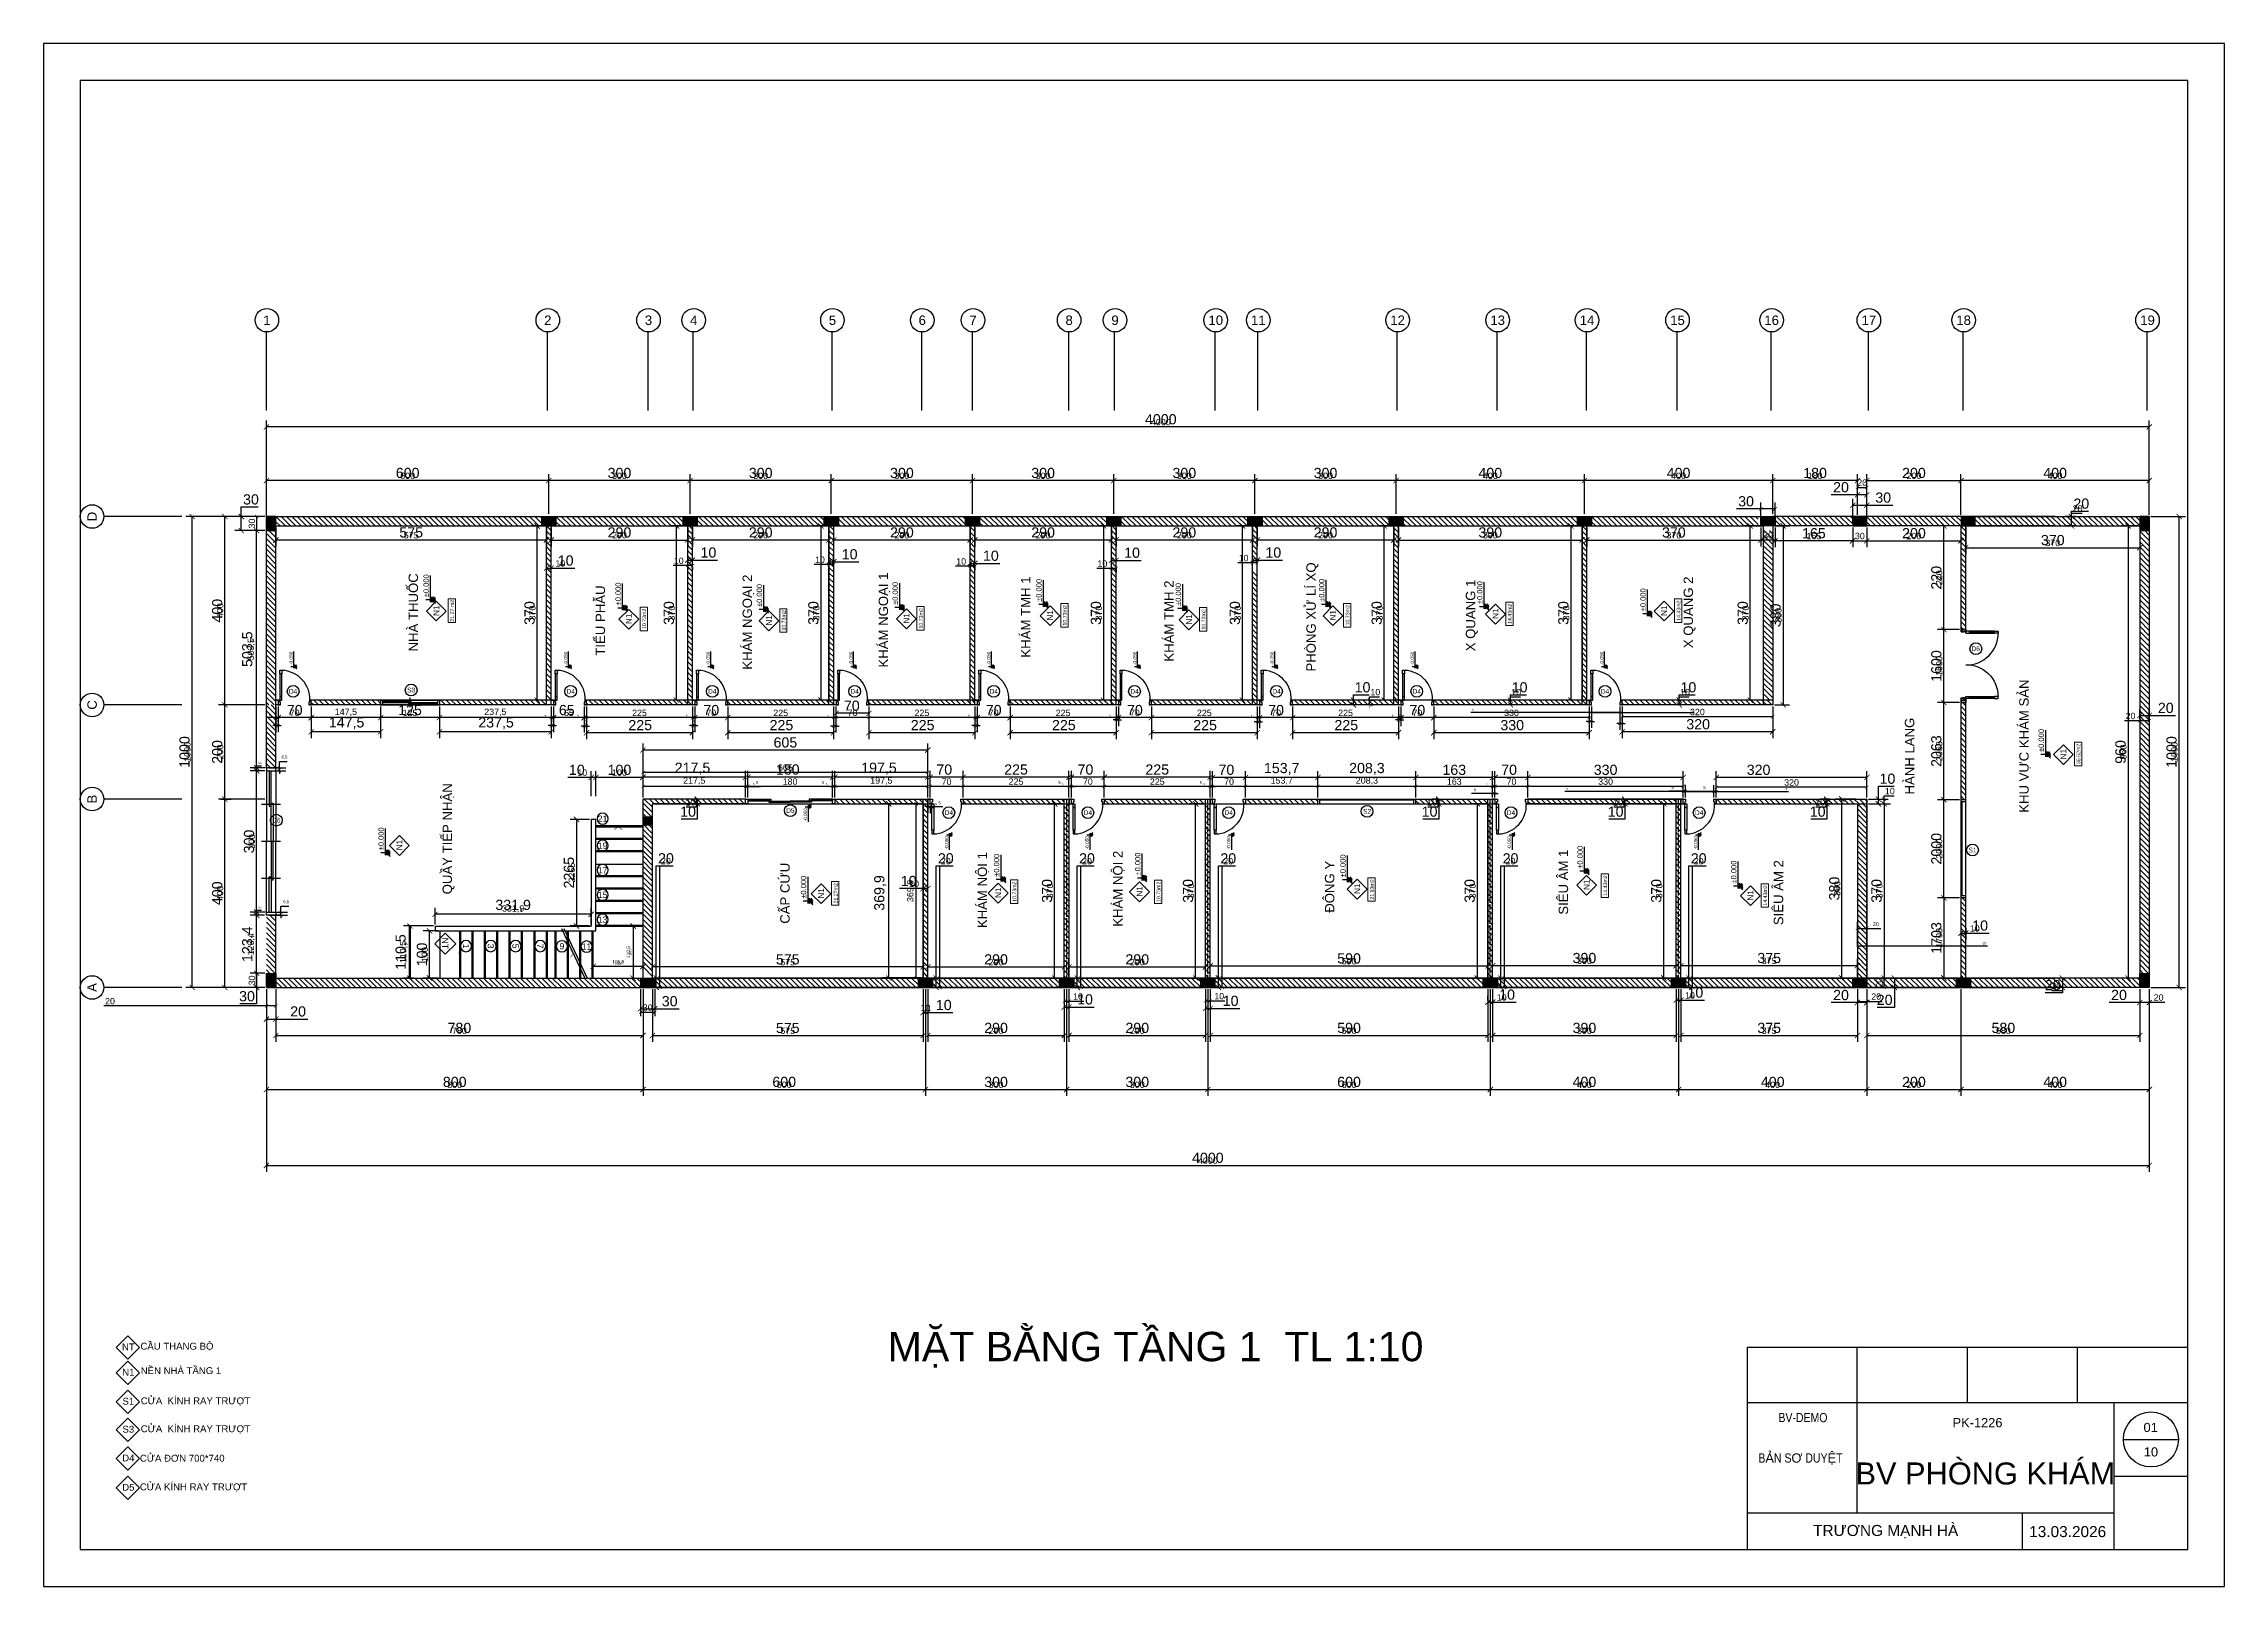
# Model space of a CAD drawing. Header units: millimetres. Extents: x -26398 to 135532, y -376633 to 43268.
# Drawn here: x 6964 to 11597, y -360147 to -356871 of the extents above; entities that cross this region are included whole.
import ezdxf
from ezdxf.enums import TextEntityAlignment as Align

# ---------------------------------------------------------------- set-up
doc = ezdxf.new("R2010")
doc.units = ezdxf.units.MM
doc.linetypes.add('ACAD_ISO02W100', pattern=[15, 12, -3])
doc.linetypes.add('HIDDEN', pattern=[0.375, 0.25, -0.125])
for name, color, linetype in [('0 @ 5', 7, 'Continuous'), ('0 @ 8', 7, 'Continuous'), ('A-Door', 150, 'Continuous'), ('A2-NETCAT 3B', 7, 'Continuous'), ('A3-NETTHAY', 4, 'Continuous'), ('A5-KICHTHUOC', 251, 'Continuous'), ('A7-NETKHUAT', 252, 'HIDDEN'), ('cửa', 152, 'Continuous'), ('cửa @ 5', 152, 'Continuous'), ('cửa @ 8', 152, 'Continuous'), ('DIM', 7, 'Continuous'), ('DIM @ 5', 7, 'Continuous'), ('DIM @ 8', 7, 'Continuous'), ('GHICHU', 40, 'Continuous'), ('NT', 1, 'Continuous'), ('QUYEN', 7, 'Continuous'), ('trục chia', 160, 'ACAD_ISO02W100'), ('TƯỜNG', 52, 'Continuous'), ('TƯỜNG @ 5', 52, 'Continuous'), ('TƯỜNG @ 8', 52, 'Continuous')]:
    doc.layers.add(name, color=color, linetype=linetype)
doc.layers.add('A6-GHICHU', color=147, linetype='Continuous', lineweight=20)
doc.styles.add('GHICHU35', font='', dxfattribs={"width": 0.9, "height": 350})
doc.styles.get("Standard").update_dxf_attribs({"font": 'arial.ttf'})
doc.styles.add('TUANH', font='')
doc.styles.add('VHELVEN', font='')
doc.styles.get('GHICHU35').set_extended_font_data('VNI-Helve')
doc.styles.get('TUANH').set_extended_font_data('VNI-Helve-Condense', bold=True)
doc.styles.get('VHELVEN').set_extended_font_data('VNI-Helve')
doc.dimstyles.new('SCALE dimmatbang', dxfattribs={"dimscale": 70, "dimtxt": 2.7, "dimasz": 1.4, "dimexe": 1.7, "dimexo": 0.7, "dimtad": 1, "dimtoh": 1, "dimdec": 1, "dimtxsty": 'Standard', "dimblk": 'ARCHTICK', "dimcen": 2.5, "dimclrd": 1, "dimclre": 256, "dimadec": 0, "dimazin": 0, "dimtfac": 1, "dimtdec": 1, "dimtmove": 0, "dimatfit": 3, "dimfxl": 1, "dimarcsym": 0})
pattern_1 = [(135, (-202.924, -361103.396), (-5.61266, -5.61266), [])]
pattern_2 = [(135, (5538.24, -361103.396), (-5.61266, -5.61266), [])]

msp = doc.modelspace()

# ---------------------------------------------------------------- texts
for s, p in [('PHÒNG XỬ LÍ XQ', (9656.28, -358088.23)), ('NHÀ THUỐC', (7749.03, -358078.44)), ('TIỂU PHẪU', (8146.33, -358095.84)), ('KHÁM NGOẠI 2', (8458.54, -358099.11)), ('KHÁM NGOẠI 1', (8747.6, -358094.75)), ('KHÁM TMH 1', (9050.1, -358088.35)), ('KHÁM TMH 2', (9354.33, -358096.93)), ('X QUANG 1', (9995.09, -358084.97)), ('X QUANG 2', (10457.68, -358078.44)), ('KHU VỰC KHÁM SẢN', (11170.78, -358362.42)), ('HÀNH LANG', (10927.72, -358383.72)), ('QUẦY TIẾP NHẬN', (7821.15, -358559.2)), ('KHÁM NỘI 1', (8957.86, -358668.21)), ('KHÁM NỘI 2', (9245.71, -358665.27)), ('SIÊU ÂM 1', (10192.29, -358651.29)), ('CẤP CỨU', (8538.56, -358674.95)), ('ĐÔNG Y', (9695.7, -358661.16)), ('SIÊU ÂM 2', (10649.27, -358673.59))]:
    msp.add_text(s, height=20, rotation=90).set_placement(p, align=Align.MIDDLE_CENTER)
at = {"layer": 'A6-GHICHU', "ltscale": 0.5, "attachment_point": 5, "style": 'TUANH'}
for s, insert, char_height, rotation in [('{\\fArial|b0|i0|c0|p34;N1}', (7797.78, -358074.81), 12.3835, 90), ('{\\fArial|b0|i0|c163|p34;21.27\\fArial|b0|i0|c0|p34; m2}', (7831.41, -358074.97), 7.9559, 90), ('{\\fArial|b0|i0|c163|p34;10.73\\fArial|b0|i0|c0|p34;m2}', (8239.67, -358092.27), 7.9559, 90), ('{\\fArial|b0|i0|c163|p34;10.73\\fArial|b0|i0|c0|p34;m2}', (8535.91, -358095.54), 7.9559, 90), ('{\\fArial|b0|i0|c163|p34;10.73\\fArial|b0|i0|c0|p34;m2}', (8827.52, -358091.19), 7.9559, 90), ('{\\fArial|b0|i0|c0|p34;N1}', (9101.78, -358084.72), 12.3835, 90), ('{\\fArial|b0|i0|c163|p34;10.73\\fArial|b0|i0|c0|p34;m2}', (9133.12, -358084.79), 7.9559, 90), ('{\\fArial|b0|i0|c163|p34;10.73\\fArial|b0|i0|c0|p34;m2}', (9427.96, -358093.36), 7.9559, 90), ('{\\fArial|b0|i0|c0|p34;N1}', (9702.67, -358084.59), 12.3835, 90), ('{\\fArial|b0|i0|c163|p34;10.73\\fArial|b0|i0|c0|p34;m2}', (9733.92, -358084.66), 7.9559, 90), ('{\\fArial|b0|i0|c0|p34;N1}', (10048, -358081.33), 12.3835, 90), ('{\\fArial|b0|i0|c163|p34;14.43\\fArial|b0|i0|c0|p34;m2}', (10078.37, -358081.4), 7.9559, 90), ('{\\fArial|b0|i0|c0|p34;N1}', (10406.16, -358074.81), 12.3835, 90), ('{\\fArial|b0|i0|c163|p34;14.43\\fArial|b0|i0|c0|p34;m2}', (10437.09, -358074.87), 7.9559, 90), ('{\\fArial|b0|i0|c0|p34;N1}', (8206.81, -358092.21), 12.3835, 90), ('{\\fArial|b0|i0|c0|p34;N1}', (8504.62, -358095.47), 12.3835, 90), ('{\\fArial|b0|i0|c0|p34;N1}', (8796.61, -358091.12), 12.3835, 90), ('{\\fArial|b0|i0|c0|p34;N1}', (9396.9, -358093.29), 12.3835, 90), ('{\\fArial|b0|i0|c0|p34;N1}', (11254.56, -358379.64), 12.3835, 90), ('{\\fArial|b0|i0|c163|p34;35.52\\fArial|b0|i0|c0|p34;m2}', (11286.54, -358379.02), 7.9559, 90), ('{\\fArial|b0|i0|c0|p34;N1}', (7719.48, -358572.45), 12.3835, 90), ('{\\fArial|b0|i0|c0|p34;N1}', (8615.22, -358675.03), 12.3835, 90), ('{\\fArial|b0|i0|c163|p34;21.27\\fArial|b0|i0|c0|p34;m2}', (8646.26, -358674.96), 7.9559, 90), ('{\\fArial|b0|i0|c0|p34;N1}', (8991.52, -358673.89), 12.3835, 90), ('{\\fArial|b0|i0|c163|p34;10.73\\fArial|b0|i0|c0|p34;m2}', (9026.07, -358671.6), 7.9559, 90), ('{\\fArial|b0|i0|c0|p34;N1}', (9291.71, -358670.95), 12.3835, 90), ('{\\fArial|b0|i0|c163|p34;10.73\\fArial|b0|i0|c0|p34;m2}', (9332.23, -358671.79), 7.9559, 90), ('{\\fArial|b0|i0|c0|p34;N1}', (9754.25, -358665.36), 12.3835, 90), ('{\\fArial|b0|i0|c163|p34;21.83\\fArial|b0|i0|c0|p34;m2}', (9785.61, -358666.81), 7.9559, 90), ('{\\fArial|b0|i0|c0|p34;N1}', (10241.61, -358656.97), 12.3835, 90), ('{\\fArial|b0|i0|c163|p34;14.43\\fArial|b0|i0|c0|p34;m2}', (10281.17, -358658.42), 7.9559, 90), ('{\\fArial|b0|i0|c0|p34;N1}', (10589.52, -358679.27), 12.3835, 90), ('{\\fArial|b0|i0|c163|p34;14.43\\fArial|b0|i0|c0|p34;m2}', (10620.86, -358679.57), 7.9559, 90), ('{\\fArial|b0|i0|c0|p34;NT}', (7816.9, -358781.2), 13.1579, 270)]:
    msp.add_mtext(s, dxfattribs=dict(at, insert=insert, char_height=char_height, rotation=rotation))
for s, insert, char_height in [('{\\fArial|b0|i0|c0|p34;MẶT BẰNG TẦNG 1  TL 1:10}', (9325.99, -359644.27), 62.3965), ('{\\fArial|b0|i0|c163|p34;N\\fArial|b0|i0|c0|p34;T}', (7143.58, -359638.15), 14.5948), ('{\\fArial|b0|i0|c163|p34;CẦU THANG BỘ}', (7246.89, -359638.29), 14.5948), ('{\\fArial|b0|i0|c163|p34;N1}', (7143.58, -359691.94), 14.5948), ('{\\fArial|b0|i0|c163|p34;NỀN\\fArial|b0|i0|c0|p34; NHÀ\\fArial|b0|i0|c163|p34; TẦNG 1}', (7255.44, -359688.67), 14.5948), ('{\\fArial|b0|i0|c163|p34;S1}', (7143.58, -359753.65), 14.5948), ('{\\fArial|b0|i0|c163|p34;CỬA  KÍNH RAY TRƯỢT}', (7286.67, -359754.23), 14.5948), ('{\\fArial|b0|i0|c163|p34;S3}', (7143.58, -359813.09), 14.5948), ('{\\fArial|b0|i0|c163|p34;CỬA  KÍNH RAY TRƯỢT}', (7286.67, -359813.67), 14.5948), ('{\\fArial|b0|i0|c163|p34;D4}', (7143.58, -359874.03), 14.5948), ('{\\fArial|b0|i0|c163|p34;CỬA ĐƠN 700*740}', (7258.09, -359874.61), 14.5948), ('{\\fArial|b0|i0|c163|p34;D5}', (7143.58, -359936.34), 14.5948), ('{\\fArial|b0|i0|c163|p34;CỬA KÍNH RAY TRƯỢT   }', (7281.93, -359936.92), 14.5948)]:
    msp.add_mtext(s, dxfattribs=dict(at, insert=insert, char_height=char_height))
at = {"layer": 'TƯỜNG'}
for s, height, p in [('1', 20, (7437.94, -357458.1)), ('2', 20, (8034.77, -357458.1)), ('3', 20, (8248.7, -357458.1)), ('4', 20, (8344.77, -357458.1)), ('5', 20, (8639.5, -357458.1)), ('6', 20, (8830.21, -357458.1)), ('7', 20, (8938.22, -357458.1)), ('8', 20, (9142.3, -357458.1)), ('9', 20, (9239.81, -357458.1)), ('10', 20, (9453.77, -357458.1)), ('11', 20, (9544.11, -357458.1)), ('12', 20, (9840.11, -357458.1)), ('13', 20, (10052.75, -357458.1)), ('14', 20, (10242.63, -357458.1)), ('15', 20, (10434.78, -357458.1)), ('16', 20, (10634.76, -357458.1)), ('17', 20, (10841.25, -357458.1)), ('18', 20, (11042.63, -357458.1)), ('19', 20, (11433.26, -357458.1)), ('D6', 10.015, (11068.14, -358155.7)), ('D4', 10.015, (7493.68, -358246.15)), ('S3', 10.015, (7744.38, -358243.38)), ('D4', 10.015, (8083.34, -358246.15)), ('D4', 10.015, (8384.1, -358246.15)), ('D4', 10.015, (8686.66, -358246.15)), ('D4', 10.015, (8982.14, -358246.15)), ('D4', 10.015, (9281.27, -358246.15)), ('D4', 10.015, (9582.87, -358246.15)), ('D4', 10.015, (9880.82, -358246.15)), ('D4', 10.015, (10280.77, -358246.15)), ('D5', 10.015, (8549.99, -358499.31)), ('S2', 10.015, (9775.29, -358500.93)), ('D6', 10.015, (7457.94, -358519.7)), ('D4', 10.015, (8886.66, -358503.75)), ('D4', 10.015, (9182.14, -358503.75)), ('D4', 10.015, (9481.27, -358503.75)), ('D4', 10.015, (10080.82, -358503.75)), ('D4', 10.015, (10480.77, -358503.75)), ('S1', 10.015, (11061.46, -358583.11))]:
    msp.add_text(s, height=height, dxfattribs=at).set_placement(p, align=Align.MIDDLE_CENTER)
for s, p in [('D', (7066.62, -357874.95)), ('C', (7066.62, -358274.95)), ('B', (7066.62, -358474.95)), ('A', (7066.62, -358874.95))]:
    msp.add_text(s, height=20, rotation=90, dxfattribs=at).set_placement(p, align=Align.MIDDLE_CENTER)

# ---------------------------------------------------------------- blocks, each defined once
blk = doc.blocks.new('khung ten a2')
for p, q in [((-13000, 6500), (-13000, 1000)), ((-1000, 6500), (-13000, 6500)), ((-10000, 5000), (-10000, 6500)), ((-7000, 5000), (-7000, 6500)), ((-4000, 5000), (-4000, 6500)), ((-1000, 5000), (-13000, 5000)), ((-10000, 2000), (-10000, 5000)), ((-3000, 1000), (-3000, 5000)), ((-2750, 4000), (-1250, 4000)), ((-3000, 3000), (-1000, 3000)), ((-13000, 2000), (-3000, 2000)), ((-5500, 1000), (-5500, 2000))]:
    blk.add_line(p, q)
blk.add_lwpolyline([(-1000, 1000), (-1000, 41000), (-58400, 41000), (-58400, 1000)], close=True)
blk.add_circle((-2000, 4000), 750)
at = {"layer": 'DEFPOINTS', "color": 252}
blk.add_lwpolyline([(0, 0), (0, 42000), (-59400, 42000), (-59400, 0)], close=True, dxfattribs=at)
at = {"layer": 'A6-GHICHU', "ltscale": 0.5, "attachment_point": 5, "style": 'TUANH'}
for s, insert, char_height in [('{\\fArial Narrow|b0|i0|c0|p34;BV-DEMO}', (-11479, 4594), 250), ('{\\fArial|b0|i0|c163|p34;PK-1226}', (-6724, 4456), 250), ('{\\fArial|b0|i0|c163|p34;01}', (-2008, 4325), 250), ('{\\fArial Narrow|b0|i0|c0|p34;B\\fArial|b0|i0|c163|p34;Ả\\fArial Narrow|b0|i0|c0|p34;N S\\fArial|b0|i0|c163|p34;Ơ\\fArial Narrow|b0|i0|c0|p34; DUY\\fArial|b0|i0|c163|p34;Ệ\\fArial Narrow|b0|i0|c0|p34;T}', (-11547, 3467), 250), ('{\\fArial|b0|i0|c163|p34;10}', (-2000, 3659), 250), ('{\\fArial|b0|i0|c163|p34;BV PHÒNG KHÁM}', (-6510, 3069), 600), ('{\\fArial|b0|i0|c163|p34;TRƯƠNG MẠNH HÀ}', (-9226, 1489), 300)]:
    blk.add_mtext(s, dxfattribs=dict(at, insert=insert, char_height=char_height))
at = {"layer": 'A6-GHICHU', "ltscale": 0.5, "insert": (-4268, 1489), "char_height": 300, "width": 2066.23, "attachment_point": 5, "style": 'TUANH'}
blk.add_mtext('{\\fArial|b0|i0|c163|p34;1\\fArial|b0|i0|c0|p34;3\\fArial|b0|i0|c163|p34;.03.2026}', dxfattribs=at)
blk = doc.blocks.new('_ArchTick')
at = {"color": 0, "linetype": 'ByBlock', "const_width": 0.15}
blk.add_lwpolyline([(-0.5, -0.5), (0.5, 0.5)], dxfattribs=at)
blk = doc.blocks.new('*D8042')
at = {"lineweight": -2, "transparency": 16777216}
for p, q in [((7342.3, -358474.9), (7362.2, -358474.9)), ((7431.4, -358874.9), (7335, -358874.9))]:
    blk.add_line(p, q, dxfattribs=at)
at = {"color": 1, "lineweight": -2, "transparency": 16777216}
blk.add_line((7348.6, -358874.9), (7348.6, -358474.9), dxfattribs=at)
at = {"layer": 'DEFPOINTS', "color": 0, "transparency": 16777216}
for p in [(7336.7, -358474.9), (7348.6, -358474.9), (7437, -358874.9)]:
    blk.add_point(p, dxfattribs=at)
at = {"color": 1, "lineweight": -2, "transparency": 16777216, "xscale": 11.2, "yscale": 11.2, "zscale": 11.2}
for p, rotation in [((7348.6, -358474.9), 90), ((7348.6, -358874.9), 270)]:
    blk.add_blockref('_ArchTick', p, dxfattribs=dict(at, rotation=rotation))
at = {"color": 0, "transparency": 16777216, "insert": (7332.5, -358674.9), "char_height": 21.6, "attachment_point": 5, "rotation": 90}
blk.add_mtext('400', dxfattribs=at)
blk = doc.blocks.new('*D8043')
at = {"lineweight": -2, "transparency": 16777216}
for p, q in [((7340.2, -358474.9), (7357.1, -358474.9)), ((7433.5, -358874.9), (7340.1, -358874.9))]:
    blk.add_line(p, q, dxfattribs=at)
at = {"color": 1, "lineweight": -2, "transparency": 16777216}
blk.add_line((7348.6, -358874.9), (7348.6, -358474.9), dxfattribs=at)
at = {"layer": 'DEFPOINTS', "color": 0, "transparency": 16777216}
for p in [(7336.7, -358474.9), (7348.6, -358474.9), (7437, -358874.9)]:
    blk.add_point(p, dxfattribs=at)
at = {"color": 1, "lineweight": -2, "transparency": 16777216, "xscale": 7, "yscale": 7, "zscale": 7}
for p, rotation in [((7348.6, -358474.9), 90), ((7348.6, -358874.9), 270)]:
    blk.add_blockref('_ArchTick', p, dxfattribs=dict(at, rotation=rotation))
at = {"color": 0, "transparency": 16777216, "insert": (7338.6, -358674.9), "char_height": 13.5, "attachment_point": 5, "rotation": 90}
blk.add_mtext('400', dxfattribs=at)
blk = doc.blocks.new('*D8044')
at = {"lineweight": -2, "transparency": 16777216}
for p, q in [((7431.4, -358274.9), (7335, -358274.9)), ((7431.4, -358474.9), (7335, -358474.9))]:
    blk.add_line(p, q, dxfattribs=at)
at = {"color": 1, "lineweight": -2, "transparency": 16777216}
blk.add_line((7348.6, -358474.9), (7348.6, -358274.9), dxfattribs=at)
at = {"layer": 'DEFPOINTS', "color": 0, "transparency": 16777216}
for p in [(7348.6, -358274.9), (7437, -358274.9), (7437, -358474.9)]:
    blk.add_point(p, dxfattribs=at)
at = {"color": 1, "lineweight": -2, "transparency": 16777216, "xscale": 11.2, "yscale": 11.2, "zscale": 11.2}
for p, rotation in [((7348.6, -358274.9), 90), ((7348.6, -358474.9), 270)]:
    blk.add_blockref('_ArchTick', p, dxfattribs=dict(at, rotation=rotation))
at = {"color": 0, "transparency": 16777216, "insert": (7332.5, -358374.9), "char_height": 21.6, "attachment_point": 5, "rotation": 90}
blk.add_mtext('200', dxfattribs=at)
blk = doc.blocks.new('*D8045')
at = {"lineweight": -2, "transparency": 16777216}
for p, q in [((7433.5, -358274.9), (7340.1, -358274.9)), ((7433.5, -358474.9), (7340.1, -358474.9))]:
    blk.add_line(p, q, dxfattribs=at)
at = {"color": 1, "lineweight": -2, "transparency": 16777216}
blk.add_line((7348.6, -358474.9), (7348.6, -358274.9), dxfattribs=at)
at = {"layer": 'DEFPOINTS', "color": 0, "transparency": 16777216}
for p in [(7348.6, -358274.9), (7437, -358274.9), (7437, -358474.9)]:
    blk.add_point(p, dxfattribs=at)
at = {"color": 1, "lineweight": -2, "transparency": 16777216, "xscale": 7, "yscale": 7, "zscale": 7}
for p, rotation in [((7348.6, -358274.9), 90), ((7348.6, -358474.9), 270)]:
    blk.add_blockref('_ArchTick', p, dxfattribs=dict(at, rotation=rotation))
at = {"color": 0, "transparency": 16777216, "insert": (7338.6, -358374.9), "char_height": 13.5, "attachment_point": 5, "rotation": 90}
blk.add_mtext('200', dxfattribs=at)
blk = doc.blocks.new('*D8046')
at = {"lineweight": -2, "transparency": 16777216}
for p, q in [((7431.4, -357874.9), (7335, -357874.9)), ((7431.4, -358274.9), (7335, -358274.9))]:
    blk.add_line(p, q, dxfattribs=at)
at = {"color": 1, "lineweight": -2, "transparency": 16777216}
blk.add_line((7348.6, -358274.9), (7348.6, -357874.9), dxfattribs=at)
at = {"layer": 'DEFPOINTS', "color": 0, "transparency": 16777216}
for p in [(7348.6, -357874.9), (7437, -357874.9), (7437, -358274.9)]:
    blk.add_point(p, dxfattribs=at)
at = {"color": 1, "lineweight": -2, "transparency": 16777216, "xscale": 11.2, "yscale": 11.2, "zscale": 11.2}
for p, rotation in [((7348.6, -357874.9), 90), ((7348.6, -358274.9), 270)]:
    blk.add_blockref('_ArchTick', p, dxfattribs=dict(at, rotation=rotation))
at = {"color": 0, "transparency": 16777216, "insert": (7332.5, -358074.9), "char_height": 21.6, "attachment_point": 5, "rotation": 90}
blk.add_mtext('400', dxfattribs=at)
blk = doc.blocks.new('*D8047')
at = {"lineweight": -2, "transparency": 16777216}
for p, q in [((7433.5, -357874.9), (7340.1, -357874.9)), ((7433.5, -358274.9), (7340.1, -358274.9))]:
    blk.add_line(p, q, dxfattribs=at)
at = {"color": 1, "lineweight": -2, "transparency": 16777216}
blk.add_line((7348.6, -358274.9), (7348.6, -357874.9), dxfattribs=at)
at = {"layer": 'DEFPOINTS', "color": 0, "transparency": 16777216}
for p in [(7348.6, -357874.9), (7437, -357874.9), (7437, -358274.9)]:
    blk.add_point(p, dxfattribs=at)
at = {"color": 1, "lineweight": -2, "transparency": 16777216, "xscale": 7, "yscale": 7, "zscale": 7}
for p, rotation in [((7348.6, -357874.9), 90), ((7348.6, -358274.9), 270)]:
    blk.add_blockref('_ArchTick', p, dxfattribs=dict(at, rotation=rotation))
at = {"color": 0, "transparency": 16777216, "insert": (7338.6, -358074.9), "char_height": 13.5, "attachment_point": 5, "rotation": 90}
blk.add_mtext('400', dxfattribs=at)
blk = doc.blocks.new('*D8048')
at = {"lineweight": -2, "transparency": 16777216}
for p, q in [((11037, -357866.8), (11037, -357785)), ((11437, -357855.1), (11437, -357785))]:
    blk.add_line(p, q, dxfattribs=at)
at = {"color": 1, "lineweight": -2, "transparency": 16777216}
blk.add_line((11437, -357798.6), (11037, -357798.6), dxfattribs=at)
at = {"layer": 'DEFPOINTS', "color": 0, "transparency": 16777216}
for p in [(11037, -357798.6), (11037, -357872.4), (11437, -357860.7)]:
    blk.add_point(p, dxfattribs=at)
at = {"color": 1, "lineweight": -2, "transparency": 16777216, "xscale": 11.2, "yscale": 11.2, "zscale": 11.2, "rotation": 180}
blk.add_blockref('_ArchTick', (11037, -357798.6), dxfattribs=at)
at = {"color": 1, "lineweight": -2, "transparency": 16777216, "xscale": 11.2, "yscale": 11.2, "zscale": 11.2}
blk.add_blockref('_ArchTick', (11437, -357798.6), dxfattribs=at)
at = {"color": 0, "transparency": 16777216, "insert": (11237, -357782.6), "char_height": 21.6, "attachment_point": 5}
blk.add_mtext('400', dxfattribs=at)
blk = doc.blocks.new('*D8049')
at = {"lineweight": -2, "transparency": 16777216}
for p, q in [((11037, -357868.9), (11037, -357790.1)), ((11437, -357857.2), (11437, -357790.1))]:
    blk.add_line(p, q, dxfattribs=at)
at = {"color": 1, "lineweight": -2, "transparency": 16777216}
blk.add_line((11437, -357798.6), (11037, -357798.6), dxfattribs=at)
at = {"layer": 'DEFPOINTS', "color": 0, "transparency": 16777216}
for p in [(11037, -357798.6), (11037, -357872.4), (11437, -357860.7)]:
    blk.add_point(p, dxfattribs=at)
at = {"color": 1, "lineweight": -2, "transparency": 16777216, "xscale": 7, "yscale": 7, "zscale": 7, "rotation": 180}
blk.add_blockref('_ArchTick', (11037, -357798.6), dxfattribs=at)
at = {"color": 1, "lineweight": -2, "transparency": 16777216, "xscale": 7, "yscale": 7, "zscale": 7}
blk.add_blockref('_ArchTick', (11437, -357798.6), dxfattribs=at)
at = {"color": 0, "transparency": 16777216, "insert": (11237, -357788.6), "char_height": 13.5, "attachment_point": 5}
blk.add_mtext('400', dxfattribs=at)
blk = doc.blocks.new('*D8018')
at = {"layer": 'DEFPOINTS', "color": 0, "transparency": 16777216}
for p in [(10637, -357798.6), (10637, -357872.4), (10817, -357874.9)]:
    blk.add_point(p, dxfattribs=at)
at = {"layer": 'DIM', "lineweight": -2, "transparency": 16777216}
for p, q in [((10637, -357866.8), (10637, -357785)), ((10817, -357869.3), (10817, -357785))]:
    blk.add_line(p, q, dxfattribs=at)
at = {"layer": 'DIM', "color": 1, "lineweight": -2, "transparency": 16777216}
blk.add_line((10817, -357798.6), (10637, -357798.6), dxfattribs=at)
at = {"layer": 'DIM', "color": 1, "lineweight": -2, "transparency": 16777216, "xscale": 11.2, "yscale": 11.2, "zscale": 11.2, "rotation": 180}
blk.add_blockref('_ArchTick', (10637, -357798.6), dxfattribs=at)
at = {"layer": 'DIM', "color": 1, "lineweight": -2, "transparency": 16777216, "xscale": 11.2, "yscale": 11.2, "zscale": 11.2}
blk.add_blockref('_ArchTick', (10817, -357798.6), dxfattribs=at)
at = {"layer": 'DIM', "color": 0, "transparency": 16777216, "insert": (10727, -357782.6), "char_height": 21.6, "attachment_point": 5}
blk.add_mtext('180', dxfattribs=at)
blk = doc.blocks.new('*D8019')
at = {"layer": 'DEFPOINTS', "color": 0, "transparency": 16777216}
for p in [(10637, -357798.6), (10637, -357872.4), (10817, -357874.9)]:
    blk.add_point(p, dxfattribs=at)
at = {"layer": 'DIM', "lineweight": -2, "transparency": 16777216}
for p, q in [((10637, -357868.9), (10637, -357790.1)), ((10817, -357871.4), (10817, -357790.1))]:
    blk.add_line(p, q, dxfattribs=at)
at = {"layer": 'DIM', "color": 1, "lineweight": -2, "transparency": 16777216}
blk.add_line((10817, -357798.6), (10637, -357798.6), dxfattribs=at)
at = {"layer": 'DIM', "color": 1, "lineweight": -2, "transparency": 16777216, "xscale": 7, "yscale": 7, "zscale": 7, "rotation": 180}
blk.add_blockref('_ArchTick', (10637, -357798.6), dxfattribs=at)
at = {"layer": 'DIM', "color": 1, "lineweight": -2, "transparency": 16777216, "xscale": 7, "yscale": 7, "zscale": 7}
blk.add_blockref('_ArchTick', (10817, -357798.6), dxfattribs=at)
at = {"layer": 'DIM', "color": 0, "transparency": 16777216, "insert": (10727, -357788.6), "char_height": 13.5, "attachment_point": 5}
blk.add_mtext('180', dxfattribs=at)
blk = doc.blocks.new('*D8020')
at = {"lineweight": -2, "transparency": 16777216}
for p, q in [((10237, -357866.8), (10237, -357785)), ((10637, -357866.8), (10637, -357785))]:
    blk.add_line(p, q, dxfattribs=at)
at = {"color": 1, "lineweight": -2, "transparency": 16777216}
blk.add_line((10637, -357798.6), (10237, -357798.6), dxfattribs=at)
at = {"layer": 'DEFPOINTS', "color": 0, "transparency": 16777216}
for p in [(10237, -357798.6), (10237, -357872.4), (10637, -357872.4)]:
    blk.add_point(p, dxfattribs=at)
at = {"color": 1, "lineweight": -2, "transparency": 16777216, "xscale": 11.2, "yscale": 11.2, "zscale": 11.2, "rotation": 180}
blk.add_blockref('_ArchTick', (10237, -357798.6), dxfattribs=at)
at = {"color": 1, "lineweight": -2, "transparency": 16777216, "xscale": 11.2, "yscale": 11.2, "zscale": 11.2}
blk.add_blockref('_ArchTick', (10637, -357798.6), dxfattribs=at)
at = {"color": 0, "transparency": 16777216, "insert": (10437, -357782.6), "char_height": 21.6, "attachment_point": 5}
blk.add_mtext('400', dxfattribs=at)
blk = doc.blocks.new('*D8021')
at = {"lineweight": -2, "transparency": 16777216}
for p, q in [((10237, -357868.9), (10237, -357790.1)), ((10637, -357868.9), (10637, -357790.1))]:
    blk.add_line(p, q, dxfattribs=at)
at = {"color": 1, "lineweight": -2, "transparency": 16777216}
blk.add_line((10637, -357798.6), (10237, -357798.6), dxfattribs=at)
at = {"layer": 'DEFPOINTS', "color": 0, "transparency": 16777216}
for p in [(10237, -357798.6), (10237, -357872.4), (10637, -357872.4)]:
    blk.add_point(p, dxfattribs=at)
at = {"color": 1, "lineweight": -2, "transparency": 16777216, "xscale": 7, "yscale": 7, "zscale": 7, "rotation": 180}
blk.add_blockref('_ArchTick', (10237, -357798.6), dxfattribs=at)
at = {"color": 1, "lineweight": -2, "transparency": 16777216, "xscale": 7, "yscale": 7, "zscale": 7}
blk.add_blockref('_ArchTick', (10637, -357798.6), dxfattribs=at)
at = {"color": 0, "transparency": 16777216, "insert": (10437, -357788.6), "char_height": 13.5, "attachment_point": 5}
blk.add_mtext('400', dxfattribs=at)
blk = doc.blocks.new('*D8022')
at = {"lineweight": -2, "transparency": 16777216}
for p, q in [((9837, -357866.8), (9837, -357785)), ((10237, -357866.8), (10237, -357785))]:
    blk.add_line(p, q, dxfattribs=at)
at = {"color": 1, "lineweight": -2, "transparency": 16777216}
blk.add_line((10237, -357798.6), (9837, -357798.6), dxfattribs=at)
at = {"layer": 'DEFPOINTS', "color": 0, "transparency": 16777216}
for p in [(9837, -357798.6), (9837, -357872.4), (10237, -357872.4)]:
    blk.add_point(p, dxfattribs=at)
at = {"color": 1, "lineweight": -2, "transparency": 16777216, "xscale": 11.2, "yscale": 11.2, "zscale": 11.2, "rotation": 180}
blk.add_blockref('_ArchTick', (9837, -357798.6), dxfattribs=at)
at = {"color": 1, "lineweight": -2, "transparency": 16777216, "xscale": 11.2, "yscale": 11.2, "zscale": 11.2}
blk.add_blockref('_ArchTick', (10237, -357798.6), dxfattribs=at)
at = {"color": 0, "transparency": 16777216, "insert": (10037, -357782.6), "char_height": 21.6, "attachment_point": 5}
blk.add_mtext('400', dxfattribs=at)
blk = doc.blocks.new('*D8023')
at = {"lineweight": -2, "transparency": 16777216}
for p, q in [((9837, -357868.9), (9837, -357790.1)), ((10237, -357868.9), (10237, -357790.1))]:
    blk.add_line(p, q, dxfattribs=at)
at = {"color": 1, "lineweight": -2, "transparency": 16777216}
blk.add_line((10237, -357798.6), (9837, -357798.6), dxfattribs=at)
at = {"layer": 'DEFPOINTS', "color": 0, "transparency": 16777216}
for p in [(9837, -357798.6), (9837, -357872.4), (10237, -357872.4)]:
    blk.add_point(p, dxfattribs=at)
at = {"color": 1, "lineweight": -2, "transparency": 16777216, "xscale": 7, "yscale": 7, "zscale": 7, "rotation": 180}
blk.add_blockref('_ArchTick', (9837, -357798.6), dxfattribs=at)
at = {"color": 1, "lineweight": -2, "transparency": 16777216, "xscale": 7, "yscale": 7, "zscale": 7}
blk.add_blockref('_ArchTick', (10237, -357798.6), dxfattribs=at)
at = {"color": 0, "transparency": 16777216, "insert": (10037, -357788.6), "char_height": 13.5, "attachment_point": 5}
blk.add_mtext('400', dxfattribs=at)
blk = doc.blocks.new('*D8024')
at = {"lineweight": -2, "transparency": 16777216}
for p, q in [((9537, -357866.8), (9537, -357785)), ((9837, -357866.8), (9837, -357785))]:
    blk.add_line(p, q, dxfattribs=at)
at = {"color": 1, "lineweight": -2, "transparency": 16777216}
blk.add_line((9837, -357798.6), (9537, -357798.6), dxfattribs=at)
at = {"layer": 'DEFPOINTS', "color": 0, "transparency": 16777216}
for p in [(9537, -357798.6), (9537, -357872.4), (9837, -357872.4)]:
    blk.add_point(p, dxfattribs=at)
at = {"color": 1, "lineweight": -2, "transparency": 16777216, "xscale": 11.2, "yscale": 11.2, "zscale": 11.2, "rotation": 180}
blk.add_blockref('_ArchTick', (9537, -357798.6), dxfattribs=at)
at = {"color": 1, "lineweight": -2, "transparency": 16777216, "xscale": 11.2, "yscale": 11.2, "zscale": 11.2}
blk.add_blockref('_ArchTick', (9837, -357798.6), dxfattribs=at)
at = {"color": 0, "transparency": 16777216, "insert": (9687, -357782.6), "char_height": 21.6, "attachment_point": 5}
blk.add_mtext('300', dxfattribs=at)
blk = doc.blocks.new('*D8025')
at = {"lineweight": -2, "transparency": 16777216}
for p, q in [((9537, -357868.9), (9537, -357790.1)), ((9837, -357868.9), (9837, -357790.1))]:
    blk.add_line(p, q, dxfattribs=at)
at = {"color": 1, "lineweight": -2, "transparency": 16777216}
blk.add_line((9837, -357798.6), (9537, -357798.6), dxfattribs=at)
at = {"layer": 'DEFPOINTS', "color": 0, "transparency": 16777216}
for p in [(9537, -357798.6), (9537, -357872.4), (9837, -357872.4)]:
    blk.add_point(p, dxfattribs=at)
at = {"color": 1, "lineweight": -2, "transparency": 16777216, "xscale": 7, "yscale": 7, "zscale": 7, "rotation": 180}
blk.add_blockref('_ArchTick', (9537, -357798.6), dxfattribs=at)
at = {"color": 1, "lineweight": -2, "transparency": 16777216, "xscale": 7, "yscale": 7, "zscale": 7}
blk.add_blockref('_ArchTick', (9837, -357798.6), dxfattribs=at)
at = {"color": 0, "transparency": 16777216, "insert": (9687, -357788.6), "char_height": 13.5, "attachment_point": 5}
blk.add_mtext('300', dxfattribs=at)
blk = doc.blocks.new('*D8026')
at = {"lineweight": -2, "transparency": 16777216}
for p, q in [((9237, -357866.8), (9237, -357785)), ((9537, -357866.8), (9537, -357785))]:
    blk.add_line(p, q, dxfattribs=at)
at = {"color": 1, "lineweight": -2, "transparency": 16777216}
blk.add_line((9537, -357798.6), (9237, -357798.6), dxfattribs=at)
at = {"layer": 'DEFPOINTS', "color": 0, "transparency": 16777216}
for p in [(9237, -357798.6), (9237, -357872.4), (9537, -357872.4)]:
    blk.add_point(p, dxfattribs=at)
at = {"color": 1, "lineweight": -2, "transparency": 16777216, "xscale": 11.2, "yscale": 11.2, "zscale": 11.2, "rotation": 180}
blk.add_blockref('_ArchTick', (9237, -357798.6), dxfattribs=at)
at = {"color": 1, "lineweight": -2, "transparency": 16777216, "xscale": 11.2, "yscale": 11.2, "zscale": 11.2}
blk.add_blockref('_ArchTick', (9537, -357798.6), dxfattribs=at)
at = {"color": 0, "transparency": 16777216, "insert": (9387, -357782.6), "char_height": 21.6, "attachment_point": 5}
blk.add_mtext('300', dxfattribs=at)
blk = doc.blocks.new('*D8027')
at = {"lineweight": -2, "transparency": 16777216}
for p, q in [((9237, -357868.9), (9237, -357790.1)), ((9537, -357868.9), (9537, -357790.1))]:
    blk.add_line(p, q, dxfattribs=at)
at = {"color": 1, "lineweight": -2, "transparency": 16777216}
blk.add_line((9537, -357798.6), (9237, -357798.6), dxfattribs=at)
at = {"layer": 'DEFPOINTS', "color": 0, "transparency": 16777216}
for p in [(9237, -357798.6), (9237, -357872.4), (9537, -357872.4)]:
    blk.add_point(p, dxfattribs=at)
at = {"color": 1, "lineweight": -2, "transparency": 16777216, "xscale": 7, "yscale": 7, "zscale": 7, "rotation": 180}
blk.add_blockref('_ArchTick', (9237, -357798.6), dxfattribs=at)
at = {"color": 1, "lineweight": -2, "transparency": 16777216, "xscale": 7, "yscale": 7, "zscale": 7}
blk.add_blockref('_ArchTick', (9537, -357798.6), dxfattribs=at)
at = {"color": 0, "transparency": 16777216, "insert": (9387, -357788.6), "char_height": 13.5, "attachment_point": 5}
blk.add_mtext('300', dxfattribs=at)
blk = doc.blocks.new('*D8028')
at = {"lineweight": -2, "transparency": 16777216}
for p, q in [((8937, -357866.8), (8937, -357785)), ((9237, -357866.8), (9237, -357785))]:
    blk.add_line(p, q, dxfattribs=at)
at = {"color": 1, "lineweight": -2, "transparency": 16777216}
blk.add_line((9237, -357798.6), (8937, -357798.6), dxfattribs=at)
at = {"layer": 'DEFPOINTS', "color": 0, "transparency": 16777216}
for p in [(8937, -357798.6), (8937, -357872.4), (9237, -357872.4)]:
    blk.add_point(p, dxfattribs=at)
at = {"color": 1, "lineweight": -2, "transparency": 16777216, "xscale": 11.2, "yscale": 11.2, "zscale": 11.2, "rotation": 180}
blk.add_blockref('_ArchTick', (8937, -357798.6), dxfattribs=at)
at = {"color": 1, "lineweight": -2, "transparency": 16777216, "xscale": 11.2, "yscale": 11.2, "zscale": 11.2}
blk.add_blockref('_ArchTick', (9237, -357798.6), dxfattribs=at)
at = {"color": 0, "transparency": 16777216, "insert": (9087, -357782.6), "char_height": 21.6, "attachment_point": 5}
blk.add_mtext('300', dxfattribs=at)
blk = doc.blocks.new('*D8029')
at = {"lineweight": -2, "transparency": 16777216}
for p, q in [((8937, -357868.9), (8937, -357790.1)), ((9237, -357868.9), (9237, -357790.1))]:
    blk.add_line(p, q, dxfattribs=at)
at = {"color": 1, "lineweight": -2, "transparency": 16777216}
blk.add_line((9237, -357798.6), (8937, -357798.6), dxfattribs=at)
at = {"layer": 'DEFPOINTS', "color": 0, "transparency": 16777216}
for p in [(8937, -357798.6), (8937, -357872.4), (9237, -357872.4)]:
    blk.add_point(p, dxfattribs=at)
at = {"color": 1, "lineweight": -2, "transparency": 16777216, "xscale": 7, "yscale": 7, "zscale": 7, "rotation": 180}
blk.add_blockref('_ArchTick', (8937, -357798.6), dxfattribs=at)
at = {"color": 1, "lineweight": -2, "transparency": 16777216, "xscale": 7, "yscale": 7, "zscale": 7}
blk.add_blockref('_ArchTick', (9237, -357798.6), dxfattribs=at)
at = {"color": 0, "transparency": 16777216, "insert": (9087, -357788.6), "char_height": 13.5, "attachment_point": 5}
blk.add_mtext('300', dxfattribs=at)
blk = doc.blocks.new('*D8030')
at = {"lineweight": -2, "transparency": 16777216}
for p, q in [((8637, -357866.8), (8637, -357785)), ((8937, -357866.8), (8937, -357785))]:
    blk.add_line(p, q, dxfattribs=at)
at = {"color": 1, "lineweight": -2, "transparency": 16777216}
blk.add_line((8937, -357798.6), (8637, -357798.6), dxfattribs=at)
at = {"layer": 'DEFPOINTS', "color": 0, "transparency": 16777216}
for p in [(8637, -357798.6), (8637, -357872.4), (8937, -357872.4)]:
    blk.add_point(p, dxfattribs=at)
at = {"color": 1, "lineweight": -2, "transparency": 16777216, "xscale": 11.2, "yscale": 11.2, "zscale": 11.2, "rotation": 180}
blk.add_blockref('_ArchTick', (8637, -357798.6), dxfattribs=at)
at = {"color": 1, "lineweight": -2, "transparency": 16777216, "xscale": 11.2, "yscale": 11.2, "zscale": 11.2}
blk.add_blockref('_ArchTick', (8937, -357798.6), dxfattribs=at)
at = {"color": 0, "transparency": 16777216, "insert": (8787, -357782.6), "char_height": 21.6, "attachment_point": 5}
blk.add_mtext('300', dxfattribs=at)
blk = doc.blocks.new('*D8031')
at = {"lineweight": -2, "transparency": 16777216}
for p, q in [((8637, -357868.9), (8637, -357790.1)), ((8937, -357868.9), (8937, -357790.1))]:
    blk.add_line(p, q, dxfattribs=at)
at = {"color": 1, "lineweight": -2, "transparency": 16777216}
blk.add_line((8937, -357798.6), (8637, -357798.6), dxfattribs=at)
at = {"layer": 'DEFPOINTS', "color": 0, "transparency": 16777216}
for p in [(8637, -357798.6), (8637, -357872.4), (8937, -357872.4)]:
    blk.add_point(p, dxfattribs=at)
at = {"color": 1, "lineweight": -2, "transparency": 16777216, "xscale": 7, "yscale": 7, "zscale": 7, "rotation": 180}
blk.add_blockref('_ArchTick', (8637, -357798.6), dxfattribs=at)
at = {"color": 1, "lineweight": -2, "transparency": 16777216, "xscale": 7, "yscale": 7, "zscale": 7}
blk.add_blockref('_ArchTick', (8937, -357798.6), dxfattribs=at)
at = {"color": 0, "transparency": 16777216, "insert": (8787, -357788.6), "char_height": 13.5, "attachment_point": 5}
blk.add_mtext('300', dxfattribs=at)
blk = doc.blocks.new('*D8032')
at = {"lineweight": -2, "transparency": 16777216}
for p, q in [((8337, -357866.8), (8337, -357785)), ((8637, -357866.8), (8637, -357785))]:
    blk.add_line(p, q, dxfattribs=at)
at = {"color": 1, "lineweight": -2, "transparency": 16777216}
blk.add_line((8637, -357798.6), (8337, -357798.6), dxfattribs=at)
at = {"layer": 'DEFPOINTS', "color": 0, "transparency": 16777216}
for p in [(8337, -357798.6), (8337, -357872.4), (8637, -357872.4)]:
    blk.add_point(p, dxfattribs=at)
at = {"color": 1, "lineweight": -2, "transparency": 16777216, "xscale": 11.2, "yscale": 11.2, "zscale": 11.2, "rotation": 180}
blk.add_blockref('_ArchTick', (8337, -357798.6), dxfattribs=at)
at = {"color": 1, "lineweight": -2, "transparency": 16777216, "xscale": 11.2, "yscale": 11.2, "zscale": 11.2}
blk.add_blockref('_ArchTick', (8637, -357798.6), dxfattribs=at)
at = {"color": 0, "transparency": 16777216, "insert": (8487, -357782.6), "char_height": 21.6, "attachment_point": 5}
blk.add_mtext('300', dxfattribs=at)
blk = doc.blocks.new('*D8033')
at = {"lineweight": -2, "transparency": 16777216}
for p, q in [((8337, -357868.9), (8337, -357790.1)), ((8637, -357868.9), (8637, -357790.1))]:
    blk.add_line(p, q, dxfattribs=at)
at = {"color": 1, "lineweight": -2, "transparency": 16777216}
blk.add_line((8637, -357798.6), (8337, -357798.6), dxfattribs=at)
at = {"layer": 'DEFPOINTS', "color": 0, "transparency": 16777216}
for p in [(8337, -357798.6), (8337, -357872.4), (8637, -357872.4)]:
    blk.add_point(p, dxfattribs=at)
at = {"color": 1, "lineweight": -2, "transparency": 16777216, "xscale": 7, "yscale": 7, "zscale": 7, "rotation": 180}
blk.add_blockref('_ArchTick', (8337, -357798.6), dxfattribs=at)
at = {"color": 1, "lineweight": -2, "transparency": 16777216, "xscale": 7, "yscale": 7, "zscale": 7}
blk.add_blockref('_ArchTick', (8637, -357798.6), dxfattribs=at)
at = {"color": 0, "transparency": 16777216, "insert": (8487, -357788.6), "char_height": 13.5, "attachment_point": 5}
blk.add_mtext('300', dxfattribs=at)
blk = doc.blocks.new('*D8034')
at = {"lineweight": -2, "transparency": 16777216}
for p, q in [((8037, -357866.8), (8037, -357785)), ((8337, -357866.8), (8337, -357785))]:
    blk.add_line(p, q, dxfattribs=at)
at = {"color": 1, "lineweight": -2, "transparency": 16777216}
blk.add_line((8337, -357798.6), (8037, -357798.6), dxfattribs=at)
at = {"layer": 'DEFPOINTS', "color": 0, "transparency": 16777216}
for p in [(8037, -357798.6), (8037, -357872.4), (8337, -357872.4)]:
    blk.add_point(p, dxfattribs=at)
at = {"color": 1, "lineweight": -2, "transparency": 16777216, "xscale": 11.2, "yscale": 11.2, "zscale": 11.2, "rotation": 180}
blk.add_blockref('_ArchTick', (8037, -357798.6), dxfattribs=at)
at = {"color": 1, "lineweight": -2, "transparency": 16777216, "xscale": 11.2, "yscale": 11.2, "zscale": 11.2}
blk.add_blockref('_ArchTick', (8337, -357798.6), dxfattribs=at)
at = {"color": 0, "transparency": 16777216, "insert": (8187, -357782.6), "char_height": 21.6, "attachment_point": 5}
blk.add_mtext('300', dxfattribs=at)
blk = doc.blocks.new('*D8035')
at = {"lineweight": -2, "transparency": 16777216}
for p, q in [((8037, -357868.9), (8037, -357790.1)), ((8337, -357868.9), (8337, -357790.1))]:
    blk.add_line(p, q, dxfattribs=at)
at = {"color": 1, "lineweight": -2, "transparency": 16777216}
blk.add_line((8337, -357798.6), (8037, -357798.6), dxfattribs=at)
at = {"layer": 'DEFPOINTS', "color": 0, "transparency": 16777216}
for p in [(8037, -357798.6), (8037, -357872.4), (8337, -357872.4)]:
    blk.add_point(p, dxfattribs=at)
at = {"color": 1, "lineweight": -2, "transparency": 16777216, "xscale": 7, "yscale": 7, "zscale": 7, "rotation": 180}
blk.add_blockref('_ArchTick', (8037, -357798.6), dxfattribs=at)
at = {"color": 1, "lineweight": -2, "transparency": 16777216, "xscale": 7, "yscale": 7, "zscale": 7}
blk.add_blockref('_ArchTick', (8337, -357798.6), dxfattribs=at)
at = {"color": 0, "transparency": 16777216, "insert": (8187, -357788.6), "char_height": 13.5, "attachment_point": 5}
blk.add_mtext('300', dxfattribs=at)
blk = doc.blocks.new('*D8036')
at = {"lineweight": -2, "transparency": 16777216}
for p, q in [((7437, -357892.2), (7437, -357785)), ((8037, -357866.8), (8037, -357785))]:
    blk.add_line(p, q, dxfattribs=at)
at = {"color": 1, "lineweight": -2, "transparency": 16777216}
blk.add_line((8037, -357798.6), (7437, -357798.6), dxfattribs=at)
at = {"layer": 'DEFPOINTS', "color": 0, "transparency": 16777216}
for p in [(7437, -357798.6), (8037, -357872.4), (7437, -357897.8)]:
    blk.add_point(p, dxfattribs=at)
at = {"color": 1, "lineweight": -2, "transparency": 16777216, "xscale": 11.2, "yscale": 11.2, "zscale": 11.2, "rotation": 180}
blk.add_blockref('_ArchTick', (7437, -357798.6), dxfattribs=at)
at = {"color": 1, "lineweight": -2, "transparency": 16777216, "xscale": 11.2, "yscale": 11.2, "zscale": 11.2}
blk.add_blockref('_ArchTick', (8037, -357798.6), dxfattribs=at)
at = {"color": 0, "transparency": 16777216, "insert": (7737, -357782.6), "char_height": 21.6, "attachment_point": 5}
blk.add_mtext('600', dxfattribs=at)
blk = doc.blocks.new('*D8037')
at = {"lineweight": -2, "transparency": 16777216}
for p, q in [((7437, -357894.3), (7437, -357790.1)), ((8037, -357868.9), (8037, -357790.1))]:
    blk.add_line(p, q, dxfattribs=at)
at = {"color": 1, "lineweight": -2, "transparency": 16777216}
blk.add_line((8037, -357798.6), (7437, -357798.6), dxfattribs=at)
at = {"layer": 'DEFPOINTS', "color": 0, "transparency": 16777216}
for p in [(7437, -357798.6), (8037, -357872.4), (7437, -357897.8)]:
    blk.add_point(p, dxfattribs=at)
at = {"color": 1, "lineweight": -2, "transparency": 16777216, "xscale": 7, "yscale": 7, "zscale": 7, "rotation": 180}
blk.add_blockref('_ArchTick', (7437, -357798.6), dxfattribs=at)
at = {"color": 1, "lineweight": -2, "transparency": 16777216, "xscale": 7, "yscale": 7, "zscale": 7}
blk.add_blockref('_ArchTick', (8037, -357798.6), dxfattribs=at)
at = {"color": 0, "transparency": 16777216, "insert": (7737, -357788.6), "char_height": 13.5, "attachment_point": 5}
blk.add_mtext('600', dxfattribs=at)
blk = doc.blocks.new('*D8038')
at = {"lineweight": -2, "transparency": 16777216}
for p, q in [((11442.6, -357874.9), (11514.1, -357874.9)), ((11442.6, -358874.9), (11514.1, -358874.9))]:
    blk.add_line(p, q, dxfattribs=at)
at = {"color": 1, "lineweight": -2, "transparency": 16777216}
blk.add_line((11500.5, -358874.9), (11500.5, -357874.9), dxfattribs=at)
at = {"layer": 'DEFPOINTS', "color": 0, "transparency": 16777216}
for p in [(11437, -357874.9), (11500.5, -357874.9), (11437, -358874.9)]:
    blk.add_point(p, dxfattribs=at)
at = {"color": 1, "lineweight": -2, "transparency": 16777216, "xscale": 11.2, "yscale": 11.2, "zscale": 11.2}
for p, rotation in [((11500.5, -357874.9), 90), ((11500.5, -358874.9), 270)]:
    blk.add_blockref('_ArchTick', p, dxfattribs=dict(at, rotation=rotation))
at = {"color": 0, "transparency": 16777216, "insert": (11484.4, -358374.9), "char_height": 21.6, "attachment_point": 5, "rotation": 90}
blk.add_mtext('1000', dxfattribs=at)
blk = doc.blocks.new('*D8039')
at = {"lineweight": -2, "transparency": 16777216}
for p, q in [((11440.5, -357874.9), (11509, -357874.9)), ((11440.5, -358874.9), (11509, -358874.9))]:
    blk.add_line(p, q, dxfattribs=at)
at = {"color": 1, "lineweight": -2, "transparency": 16777216}
blk.add_line((11500.5, -358874.9), (11500.5, -357874.9), dxfattribs=at)
at = {"layer": 'DEFPOINTS', "color": 0, "transparency": 16777216}
for p in [(11437, -357874.9), (11500.5, -357874.9), (11437, -358874.9)]:
    blk.add_point(p, dxfattribs=at)
at = {"color": 1, "lineweight": -2, "transparency": 16777216, "xscale": 7, "yscale": 7, "zscale": 7}
for p, rotation in [((11500.5, -357874.9), 90), ((11500.5, -358874.9), 270)]:
    blk.add_blockref('_ArchTick', p, dxfattribs=dict(at, rotation=rotation))
at = {"color": 0, "transparency": 16777216, "insert": (11490.4, -358374.9), "char_height": 13.5, "attachment_point": 5, "rotation": 90}
blk.add_mtext('1000', dxfattribs=at)
blk = doc.blocks.new('*D8040')
at = {"lineweight": -2, "transparency": 16777216}
for p, q in [((7437, -357790.6), (7437, -357671)), ((11437, -357869.3), (11437, -357671))]:
    blk.add_line(p, q, dxfattribs=at)
at = {"color": 1, "lineweight": -2, "transparency": 16777216}
blk.add_line((11437, -357684.6), (7437, -357684.6), dxfattribs=at)
at = {"layer": 'DEFPOINTS', "color": 0, "transparency": 16777216}
for p in [(7437, -357684.6), (7437, -357796.2), (11437, -357874.9)]:
    blk.add_point(p, dxfattribs=at)
at = {"color": 1, "lineweight": -2, "transparency": 16777216, "xscale": 11.2, "yscale": 11.2, "zscale": 11.2, "rotation": 180}
blk.add_blockref('_ArchTick', (7437, -357684.6), dxfattribs=at)
at = {"color": 1, "lineweight": -2, "transparency": 16777216, "xscale": 11.2, "yscale": 11.2, "zscale": 11.2}
blk.add_blockref('_ArchTick', (11437, -357684.6), dxfattribs=at)
at = {"color": 0, "transparency": 16777216, "insert": (9337, -357668.6), "char_height": 21.6, "attachment_point": 5}
blk.add_mtext('4000', dxfattribs=at)
blk = doc.blocks.new('*D8041')
at = {"lineweight": -2, "transparency": 16777216}
for p, q in [((7437, -357792.7), (7437, -357676.1)), ((11437, -357871.4), (11437, -357676.1))]:
    blk.add_line(p, q, dxfattribs=at)
at = {"color": 1, "lineweight": -2, "transparency": 16777216}
blk.add_line((11437, -357684.6), (7437, -357684.6), dxfattribs=at)
at = {"layer": 'DEFPOINTS', "color": 0, "transparency": 16777216}
for p in [(7437, -357684.6), (7437, -357796.2), (11437, -357874.9)]:
    blk.add_point(p, dxfattribs=at)
at = {"color": 1, "lineweight": -2, "transparency": 16777216, "xscale": 7, "yscale": 7, "zscale": 7, "rotation": 180}
blk.add_blockref('_ArchTick', (7437, -357684.6), dxfattribs=at)
at = {"color": 1, "lineweight": -2, "transparency": 16777216, "xscale": 7, "yscale": 7, "zscale": 7}
blk.add_blockref('_ArchTick', (11437, -357684.6), dxfattribs=at)
at = {"color": 0, "transparency": 16777216, "insert": (9337, -357674.6), "char_height": 13.5, "attachment_point": 5}
blk.add_mtext('4000', dxfattribs=at)
blk = doc.blocks.new('A$C7DB75F4D')
at = {"layer": 'A-Door'}
for points in [[(625, 740), (625, 660), (665, 660), (665, 740)], [(625, 180), (625, 660), (665, 660), (665, 180)], [(35, 100), (35, 60), (50, 60), (50, 50), (50, 0), (0, 0), (0, 100)], [(625, 100), (625, 180), (665, 180), (665, 100)], [(665, 100), (700, 100), (700, 0), (650, 0), (650, 50), (650, 60), (665, 60)]]:
    blk.add_lwpolyline(points, close=True, dxfattribs=at)
at = {"layer": 'NT', "color": 1}
blk.add_arc((650, 125), 616, 92.3278, 182.3278, dxfattribs=at)
blk = doc.blocks.new('AP0N04')
for p, q in [((0, 120), (1500, 120)), ((0, 120), (0, 0)), ((0, 0), (1500, 0)), ((50, 120), (50, 0)), ((50, 90), (780, 90)), ((50, 60), (1450, 60)), ((720, 30), (720, 60)), ((720, 30), (1450, 30)), ((750, -60), (750, 190)), ((780, 60), (780, 90)), ((1450, 120), (1450, 0)), ((1500, 120), (1500, 0))]:
    blk.add_line(p, q)
blk = doc.blocks.new('AP0E12')
for p, q in [((0, 0), (0, -80)), ((0, 0), (1094, 0)), ((50, 0), (50, -80)), ((994, 0), (994, -80)), ((1094, 0), (1094, -80)), ((4000, 0), (2905, 0)), ((2905, 0), (2905, -80)), ((3005, 0), (3005, -80)), ((3950, 0), (3950, -80)), ((4000, 0), (4000, -80)), ((0, -80), (1094, -80)), ((50, -30), (994, -30)), ((50, -35), (994, -35)), ((50, -45), (994, -45)), ((50, -50), (994, -50)), ((994, -95), (1994, -95)), ((994, -95), (994, -145)), ((994, -145), (1994, -145)), ((1094, -95), (1094, -145)), ((1094, -110), (1894, -110)), ((1094, -115), (1894, -115)), ((1094, -125), (1894, -125)), ((1094, -130), (1894, -130)), ((1894, -95), (1894, -145)), ((1994, -95), (1994, -145)), ((3005, -95), (2005, -95)), ((2005, -95), (2005, -145)), ((3005, -145), (2005, -145)), ((2105, -95), (2105, -145)), ((2905, -110), (2105, -110)), ((2905, -115), (2105, -115)), ((2905, -125), (2105, -125)), ((2905, -130), (2105, -130)), ((4000, -80), (2905, -80)), ((2905, -95), (2905, -145)), ((3950, -30), (3005, -30)), ((3950, -35), (3005, -35)), ((3950, -45), (3005, -45)), ((3950, -50), (3005, -50)), ((3005, -95), (3005, -145))]:
    blk.add_line(p, q)
blk = doc.blocks.new('*D8012')
at = {"layer": 'DEFPOINTS', "color": 0, "transparency": 16777216}
for p in [(7279.2, -357874.9), (7348.6, -357874.9), (7348.6, -358874.9)]:
    blk.add_point(p, dxfattribs=at)
at = {"layer": 'TƯỜNG', "lineweight": -2, "transparency": 16777216}
for p, q in [((7343, -357874.9), (7265.6, -357874.9)), ((7343, -358874.9), (7265.6, -358874.9))]:
    blk.add_line(p, q, dxfattribs=at)
at = {"layer": 'TƯỜNG', "color": 1, "lineweight": -2, "transparency": 16777216}
blk.add_line((7279.2, -358874.9), (7279.2, -357874.9), dxfattribs=at)
at = {"layer": 'TƯỜNG', "color": 1, "lineweight": -2, "transparency": 16777216, "xscale": 11.2, "yscale": 11.2, "zscale": 11.2}
for p, rotation in [((7279.2, -357874.9), 90), ((7279.2, -358874.9), 270)]:
    blk.add_blockref('_ArchTick', p, dxfattribs=dict(at, rotation=rotation))
at = {"layer": 'TƯỜNG', "color": 0, "transparency": 16777216, "insert": (7263.1, -358374.9), "char_height": 21.6, "attachment_point": 5, "rotation": 90}
blk.add_mtext('1000', dxfattribs=at)
blk = doc.blocks.new('*D8013')
at = {"layer": 'DEFPOINTS', "color": 0, "transparency": 16777216}
for p in [(7279.2, -357874.9), (7348.6, -357874.9), (7348.6, -358874.9)]:
    blk.add_point(p, dxfattribs=at)
at = {"layer": 'TƯỜNG', "lineweight": -2, "transparency": 16777216}
for p, q in [((7345.1, -357874.9), (7270.7, -357874.9)), ((7345.1, -358874.9), (7270.7, -358874.9))]:
    blk.add_line(p, q, dxfattribs=at)
at = {"layer": 'TƯỜNG', "color": 1, "lineweight": -2, "transparency": 16777216}
blk.add_line((7279.2, -358874.9), (7279.2, -357874.9), dxfattribs=at)
at = {"layer": 'TƯỜNG', "color": 1, "lineweight": -2, "transparency": 16777216, "xscale": 7, "yscale": 7, "zscale": 7}
for p, rotation in [((7279.2, -357874.9), 90), ((7279.2, -358874.9), 270)]:
    blk.add_blockref('_ArchTick', p, dxfattribs=dict(at, rotation=rotation))
at = {"layer": 'TƯỜNG', "color": 0, "transparency": 16777216, "insert": (7269.1, -358374.9), "char_height": 13.5, "attachment_point": 5, "rotation": 90}
blk.add_mtext('1000', dxfattribs=at)
blk = doc.blocks.new('*D8014')
at = {"lineweight": -2, "transparency": 16777216}
for p, q in [((11031.4, -358476.3), (10987.1, -358476.3)), ((11031.4, -358684.6), (10987.1, -358684.6))]:
    blk.add_line(p, q, dxfattribs=at)
at = {"color": 1, "lineweight": -2, "transparency": 16777216}
blk.add_line((11000.7, -358684.6), (11000.7, -358476.3), dxfattribs=at)
at = {"layer": 'DEFPOINTS', "color": 0, "transparency": 16777216}
for p in [(11000.7, -358476.3), (11037, -358476.3), (11037, -358684.6)]:
    blk.add_point(p, dxfattribs=at)
at = {"color": 1, "lineweight": -2, "transparency": 16777216, "xscale": 11.2, "yscale": 11.2, "zscale": 11.2}
for p, rotation in [((11000.7, -358476.3), 90), ((11000.7, -358684.6), 270)]:
    blk.add_blockref('_ArchTick', p, dxfattribs=dict(at, rotation=rotation))
at = {"color": 0, "transparency": 16777216, "insert": (10984.7, -358580.4), "char_height": 21.6, "attachment_point": 5, "rotation": 90}
blk.add_mtext('{\\fArial|b0|i0|c163|p34;2000}', dxfattribs=at)
blk = doc.blocks.new('*D8015')
at = {"lineweight": -2, "transparency": 16777216}
for p, q in [((11033.5, -358476.3), (10992.2, -358476.3)), ((11033.5, -358684.6), (10992.2, -358684.6))]:
    blk.add_line(p, q, dxfattribs=at)
at = {"color": 1, "lineweight": -2, "transparency": 16777216}
blk.add_line((11000.7, -358684.6), (11000.7, -358476.3), dxfattribs=at)
at = {"layer": 'DEFPOINTS', "color": 0, "transparency": 16777216}
for p in [(11000.7, -358476.3), (11037, -358476.3), (11037, -358684.6)]:
    blk.add_point(p, dxfattribs=at)
at = {"color": 1, "lineweight": -2, "transparency": 16777216, "xscale": 7, "yscale": 7, "zscale": 7}
for p, rotation in [((11000.7, -358476.3), 90), ((11000.7, -358684.6), 270)]:
    blk.add_blockref('_ArchTick', p, dxfattribs=dict(at, rotation=rotation))
at = {"color": 0, "transparency": 16777216, "insert": (10990.7, -358580.4), "char_height": 13.5, "attachment_point": 5, "rotation": 90}
blk.add_mtext('{\\fArial|b0|i0|c163|p34;2000}', dxfattribs=at)
blk = doc.blocks.new('*D8016')
at = {"lineweight": -2, "transparency": 16777216}
for p, q in [((11031.4, -358114.9), (10987.1, -358114.9)), ((11031.4, -358269.9), (10987.1, -358269.9))]:
    blk.add_line(p, q, dxfattribs=at)
at = {"color": 1, "lineweight": -2, "transparency": 16777216}
blk.add_line((11000.7, -358269.9), (11000.7, -358114.9), dxfattribs=at)
at = {"layer": 'DEFPOINTS', "color": 0, "transparency": 16777216}
for p in [(11000.7, -358114.9), (11037, -358114.9), (11037, -358269.9)]:
    blk.add_point(p, dxfattribs=at)
at = {"color": 1, "lineweight": -2, "transparency": 16777216, "xscale": 11.2, "yscale": 11.2, "zscale": 11.2}
for p, rotation in [((11000.7, -358114.9), 90), ((11000.7, -358269.9), 270)]:
    blk.add_blockref('_ArchTick', p, dxfattribs=dict(at, rotation=rotation))
at = {"color": 0, "transparency": 16777216, "insert": (10984.7, -358192.4), "char_height": 21.6, "attachment_point": 5, "rotation": 90}
blk.add_mtext('{\\fArial|b0|i0|c163|p34;1600}', dxfattribs=at)
blk = doc.blocks.new('*D8017')
at = {"lineweight": -2, "transparency": 16777216}
for p, q in [((11033.5, -358114.9), (10992.2, -358114.9)), ((11033.5, -358269.9), (10992.2, -358269.9))]:
    blk.add_line(p, q, dxfattribs=at)
at = {"color": 1, "lineweight": -2, "transparency": 16777216}
blk.add_line((11000.7, -358269.9), (11000.7, -358114.9), dxfattribs=at)
at = {"layer": 'DEFPOINTS', "color": 0, "transparency": 16777216}
for p in [(11000.7, -358114.9), (11037, -358114.9), (11037, -358269.9)]:
    blk.add_point(p, dxfattribs=at)
at = {"color": 1, "lineweight": -2, "transparency": 16777216, "xscale": 7, "yscale": 7, "zscale": 7}
for p, rotation in [((11000.7, -358114.9), 90), ((11000.7, -358269.9), 270)]:
    blk.add_blockref('_ArchTick', p, dxfattribs=dict(at, rotation=rotation))
at = {"color": 0, "transparency": 16777216, "insert": (10990.7, -358192.4), "char_height": 13.5, "attachment_point": 5, "rotation": 90}
blk.add_mtext('{\\fArial|b0|i0|c163|p34;1600}', dxfattribs=at)
blk = doc.blocks.new('1-cote nen')
for p, q in [((-91, 102), (828, 102)), ((-2, 0), (-91, 63)), ((-91, 63), (88, 63)), ((90, 0), (-91, 0)), ((-2, 267), (-2, 0)), ((-2, 0), (88, 63)), ((-137, -60), (-77, 0)), ((-99, -60), (-39, 0)), ((-60, -60), (0, 0)), ((-21, -60), (39, 0)), ((17, -60), (77, 0))]:
    blk.add_line(p, q)
at = {"ltscale": 50, "style": 'GHICHU35', "width": 0.9}
blk.add_attdef('%%P0.000', (75, 164), '', height=187, dxfattribs=at)
blk = doc.blocks.new('*D7868')
at = {"lineweight": -2, "transparency": 16777216}
for p, q in [((10842.6, -358854.9), (10909.1, -358854.9)), ((10842.6, -358874.9), (10909.1, -358874.9))]:
    blk.add_line(p, q, dxfattribs=at)
at = {"color": 1, "lineweight": -2, "transparency": 16777216}
for p, q in [((10895.5, -358854.9), (10895.5, -358874.9)), ((10895.5, -358874.9), (10895.5, -358917.3)), ((10895.5, -358917.3), (10859.2, -358917.3))]:
    blk.add_line(p, q, dxfattribs=at)
at = {"layer": 'DEFPOINTS', "color": 0, "transparency": 16777216}
for p in [(10837, -358854.9), (10895.5, -358854.9), (10837, -358874.9)]:
    blk.add_point(p, dxfattribs=at)
at = {"color": 1, "lineweight": -2, "transparency": 16777216, "xscale": 11.2, "yscale": 11.2, "zscale": 11.2}
for p, rotation in [((10895.5, -358854.9), 90), ((10895.5, -358874.9), 270)]:
    blk.add_blockref('_ArchTick', p, dxfattribs=dict(at, rotation=rotation))
at = {"color": 0, "transparency": 16777216, "insert": (10874.8, -358901.3), "char_height": 21.6, "attachment_point": 5}
blk.add_mtext('20', dxfattribs=at)
blk = doc.blocks.new('*D7869')
at = {"lineweight": -2, "transparency": 16777216}
for p, q in [((10840.5, -358854.9), (10882.1, -358854.9)), ((10840.5, -358874.9), (10882.1, -358874.9))]:
    blk.add_line(p, q, dxfattribs=at)
at = {"color": 1, "lineweight": -2, "transparency": 16777216}
blk.add_line((10873.6, -358874.9), (10873.6, -358854.9), dxfattribs=at)
at = {"layer": 'DEFPOINTS', "color": 0, "transparency": 16777216}
for p in [(10837, -358854.9), (10873.6, -358854.9), (10837, -358874.9)]:
    blk.add_point(p, dxfattribs=at)
at = {"color": 1, "lineweight": -2, "transparency": 16777216, "xscale": 7, "yscale": 7, "zscale": 7}
for p, rotation in [((10873.6, -358854.9), 90), ((10873.6, -358874.9), 270)]:
    blk.add_blockref('_ArchTick', p, dxfattribs=dict(at, rotation=rotation))
at = {"color": 0, "transparency": 16777216, "insert": (10863.6, -358864.9), "char_height": 13.5, "attachment_point": 5, "rotation": 90}
blk.add_mtext('20', dxfattribs=at)
blk = doc.blocks.new('*D7870')
at = {"color": 1, "lineweight": -2, "transparency": 16777216}
for p, q in [((10459.1, -358854.9), (10459.1, -358616.9)), ((10459.1, -358616.9), (10495.3, -358616.9)), ((10459.1, -358874.9), (10459.1, -358854.9))]:
    blk.add_line(p, q, dxfattribs=at)
at = {"lineweight": -2, "transparency": 16777216}
for p, q in [((10457.6, -358854.9), (10472.7, -358854.9)), ((10457.6, -358874.9), (10472.7, -358874.9))]:
    blk.add_line(p, q, dxfattribs=at)
at = {"layer": 'DEFPOINTS', "color": 0, "transparency": 16777216}
for p in [(10452, -358854.9), (10459.1, -358854.9), (10452, -358874.9)]:
    blk.add_point(p, dxfattribs=at)
at = {"color": 1, "lineweight": -2, "transparency": 16777216, "xscale": 11.2, "yscale": 11.2, "zscale": 11.2}
for p, rotation in [((10459.1, -358854.9), 90), ((10459.1, -358874.9), 270)]:
    blk.add_blockref('_ArchTick', p, dxfattribs=dict(at, rotation=rotation))
at = {"color": 0, "transparency": 16777216, "insert": (10479.7, -358600.9), "char_height": 21.6, "attachment_point": 5}
blk.add_mtext('20', dxfattribs=at)
blk = doc.blocks.new('*D7871')
at = {"color": 1, "lineweight": -2, "transparency": 16777216}
for p, q in [((10466.8, -358854.9), (10466.8, -358616.9)), ((10466.8, -358616.9), (10489.4, -358616.9)), ((10466.8, -358874.9), (10466.8, -358854.9))]:
    blk.add_line(p, q, dxfattribs=at)
at = {"lineweight": -2, "transparency": 16777216}
for p, q in [((10455.5, -358854.9), (10475.3, -358854.9)), ((10455.5, -358874.9), (10475.3, -358874.9))]:
    blk.add_line(p, q, dxfattribs=at)
at = {"layer": 'DEFPOINTS', "color": 0, "transparency": 16777216}
for p in [(10452, -358854.9), (10466.8, -358854.9), (10452, -358874.9)]:
    blk.add_point(p, dxfattribs=at)
at = {"color": 1, "lineweight": -2, "transparency": 16777216, "xscale": 7, "yscale": 7, "zscale": 7}
for p, rotation in [((10466.8, -358854.9), 90), ((10466.8, -358874.9), 270)]:
    blk.add_blockref('_ArchTick', p, dxfattribs=dict(at, rotation=rotation))
at = {"color": 0, "transparency": 16777216, "insert": (10479.7, -358606.9), "char_height": 13.5, "attachment_point": 5}
blk.add_mtext('20', dxfattribs=at)
blk = doc.blocks.new('*D7872')
at = {"color": 1, "lineweight": -2, "transparency": 16777216}
for p, q in [((10059.3, -358854.9), (10059.3, -358616.9)), ((10059.3, -358616.9), (10095.6, -358616.9)), ((10059.3, -358874.9), (10059.3, -358854.9))]:
    blk.add_line(p, q, dxfattribs=at)
at = {"lineweight": -2, "transparency": 16777216}
for p, q in [((10057.9, -358854.9), (10072.9, -358854.9)), ((10057.9, -358874.9), (10072.9, -358874.9))]:
    blk.add_line(p, q, dxfattribs=at)
at = {"layer": 'DEFPOINTS', "color": 0, "transparency": 16777216}
for p in [(10052.3, -358854.9), (10059.3, -358854.9), (10052.3, -358874.9)]:
    blk.add_point(p, dxfattribs=at)
at = {"color": 1, "lineweight": -2, "transparency": 16777216, "xscale": 11.2, "yscale": 11.2, "zscale": 11.2}
for p, rotation in [((10059.3, -358854.9), 90), ((10059.3, -358874.9), 270)]:
    blk.add_blockref('_ArchTick', p, dxfattribs=dict(at, rotation=rotation))
at = {"color": 0, "transparency": 16777216, "insert": (10080, -358600.9), "char_height": 21.6, "attachment_point": 5}
blk.add_mtext('20', dxfattribs=at)
blk = doc.blocks.new('*D7873')
at = {"color": 1, "lineweight": -2, "transparency": 16777216}
for p, q in [((10067.1, -358854.9), (10067.1, -358616.9)), ((10067.1, -358616.9), (10089.7, -358616.9)), ((10067.1, -358874.9), (10067.1, -358854.9))]:
    blk.add_line(p, q, dxfattribs=at)
at = {"lineweight": -2, "transparency": 16777216}
for p, q in [((10055.8, -358854.9), (10075.6, -358854.9)), ((10055.8, -358874.9), (10075.6, -358874.9))]:
    blk.add_line(p, q, dxfattribs=at)
at = {"layer": 'DEFPOINTS', "color": 0, "transparency": 16777216}
for p in [(10052.3, -358854.9), (10067.1, -358854.9), (10052.3, -358874.9)]:
    blk.add_point(p, dxfattribs=at)
at = {"color": 1, "lineweight": -2, "transparency": 16777216, "xscale": 7, "yscale": 7, "zscale": 7}
for p, rotation in [((10067.1, -358854.9), 90), ((10067.1, -358874.9), 270)]:
    blk.add_blockref('_ArchTick', p, dxfattribs=dict(at, rotation=rotation))
at = {"color": 0, "transparency": 16777216, "insert": (10080, -358606.9), "char_height": 13.5, "attachment_point": 5}
blk.add_mtext('20', dxfattribs=at)
blk = doc.blocks.new('*D7874')
at = {"color": 1, "lineweight": -2, "transparency": 16777216}
for p, q in [((9459.7, -358854.9), (9459.7, -358616.9)), ((9459.7, -358616.9), (9495.9, -358616.9)), ((9459.7, -358874.9), (9459.7, -358854.9))]:
    blk.add_line(p, q, dxfattribs=at)
at = {"lineweight": -2, "transparency": 16777216}
for p, q in [((9458.3, -358854.9), (9473.3, -358854.9)), ((9458.3, -358874.9), (9473.3, -358874.9))]:
    blk.add_line(p, q, dxfattribs=at)
at = {"layer": 'DEFPOINTS', "color": 0, "transparency": 16777216}
for p in [(9452.7, -358854.9), (9459.7, -358854.9), (9452.7, -358874.9)]:
    blk.add_point(p, dxfattribs=at)
at = {"color": 1, "lineweight": -2, "transparency": 16777216, "xscale": 11.2, "yscale": 11.2, "zscale": 11.2}
for p, rotation in [((9459.7, -358854.9), 90), ((9459.7, -358874.9), 270)]:
    blk.add_blockref('_ArchTick', p, dxfattribs=dict(at, rotation=rotation))
at = {"color": 0, "transparency": 16777216, "insert": (9480.3, -358600.9), "char_height": 21.6, "attachment_point": 5}
blk.add_mtext('20', dxfattribs=at)
blk = doc.blocks.new('*D7875')
at = {"color": 1, "lineweight": -2, "transparency": 16777216}
for p, q in [((9467.4, -358854.9), (9467.4, -358616.9)), ((9467.4, -358616.9), (9490, -358616.9)), ((9467.4, -358874.9), (9467.4, -358854.9))]:
    blk.add_line(p, q, dxfattribs=at)
at = {"lineweight": -2, "transparency": 16777216}
for p, q in [((9456.2, -358854.9), (9475.9, -358854.9)), ((9456.2, -358874.9), (9475.9, -358874.9))]:
    blk.add_line(p, q, dxfattribs=at)
at = {"layer": 'DEFPOINTS', "color": 0, "transparency": 16777216}
for p in [(9452.7, -358854.9), (9467.4, -358854.9), (9452.7, -358874.9)]:
    blk.add_point(p, dxfattribs=at)
at = {"color": 1, "lineweight": -2, "transparency": 16777216, "xscale": 7, "yscale": 7, "zscale": 7}
for p, rotation in [((9467.4, -358854.9), 90), ((9467.4, -358874.9), 270)]:
    blk.add_blockref('_ArchTick', p, dxfattribs=dict(at, rotation=rotation))
at = {"color": 0, "transparency": 16777216, "insert": (9480.3, -358606.9), "char_height": 13.5, "attachment_point": 5}
blk.add_mtext('20', dxfattribs=at)
blk = doc.blocks.new('*D7876')
at = {"color": 1, "lineweight": -2, "transparency": 16777216}
for p, q in [((9159.6, -358854.9), (9159.6, -358616.9)), ((9159.6, -358616.9), (9195.8, -358616.9)), ((9159.6, -358874.9), (9159.6, -358854.9))]:
    blk.add_line(p, q, dxfattribs=at)
at = {"lineweight": -2, "transparency": 16777216}
for p, q in [((9158.1, -358854.9), (9173.2, -358854.9)), ((9158.1, -358874.9), (9173.2, -358874.9))]:
    blk.add_line(p, q, dxfattribs=at)
at = {"layer": 'DEFPOINTS', "color": 0, "transparency": 16777216}
for p in [(9152.5, -358854.9), (9159.6, -358854.9), (9152.5, -358874.9)]:
    blk.add_point(p, dxfattribs=at)
at = {"color": 1, "lineweight": -2, "transparency": 16777216, "xscale": 11.2, "yscale": 11.2, "zscale": 11.2}
for p, rotation in [((9159.6, -358854.9), 90), ((9159.6, -358874.9), 270)]:
    blk.add_blockref('_ArchTick', p, dxfattribs=dict(at, rotation=rotation))
at = {"color": 0, "transparency": 16777216, "insert": (9180.2, -358600.9), "char_height": 21.6, "attachment_point": 5}
blk.add_mtext('20', dxfattribs=at)
blk = doc.blocks.new('*D7877')
at = {"color": 1, "lineweight": -2, "transparency": 16777216}
for p, q in [((9167.3, -358854.9), (9167.3, -358616.9)), ((9167.3, -358616.9), (9189.9, -358616.9)), ((9167.3, -358874.9), (9167.3, -358854.9))]:
    blk.add_line(p, q, dxfattribs=at)
at = {"lineweight": -2, "transparency": 16777216}
for p, q in [((9156, -358854.9), (9175.8, -358854.9)), ((9156, -358874.9), (9175.8, -358874.9))]:
    blk.add_line(p, q, dxfattribs=at)
at = {"layer": 'DEFPOINTS', "color": 0, "transparency": 16777216}
for p in [(9152.5, -358854.9), (9167.3, -358854.9), (9152.5, -358874.9)]:
    blk.add_point(p, dxfattribs=at)
at = {"color": 1, "lineweight": -2, "transparency": 16777216, "xscale": 7, "yscale": 7, "zscale": 7}
for p, rotation in [((9167.3, -358854.9), 90), ((9167.3, -358874.9), 270)]:
    blk.add_blockref('_ArchTick', p, dxfattribs=dict(at, rotation=rotation))
at = {"color": 0, "transparency": 16777216, "insert": (9180.2, -358606.9), "char_height": 13.5, "attachment_point": 5}
blk.add_mtext('20', dxfattribs=at)
blk = doc.blocks.new('*D7878')
at = {"color": 1, "lineweight": -2, "transparency": 16777216}
for p, q in [((8859.7, -358854.9), (8859.7, -358616.9)), ((8859.7, -358616.9), (8896, -358616.9)), ((8859.7, -358874.9), (8859.7, -358854.9))]:
    blk.add_line(p, q, dxfattribs=at)
at = {"lineweight": -2, "transparency": 16777216}
for p, q in [((8858.3, -358854.9), (8873.3, -358854.9)), ((8858.3, -358874.9), (8873.3, -358874.9))]:
    blk.add_line(p, q, dxfattribs=at)
at = {"layer": 'DEFPOINTS', "color": 0, "transparency": 16777216}
for p in [(8852.7, -358854.9), (8859.7, -358854.9), (8852.7, -358874.9)]:
    blk.add_point(p, dxfattribs=at)
at = {"color": 1, "lineweight": -2, "transparency": 16777216, "xscale": 11.2, "yscale": 11.2, "zscale": 11.2}
for p, rotation in [((8859.7, -358854.9), 90), ((8859.7, -358874.9), 270)]:
    blk.add_blockref('_ArchTick', p, dxfattribs=dict(at, rotation=rotation))
at = {"color": 0, "transparency": 16777216, "insert": (8880.3, -358600.9), "char_height": 21.6, "attachment_point": 5}
blk.add_mtext('20', dxfattribs=at)
blk = doc.blocks.new('*D7879')
at = {"color": 1, "lineweight": -2, "transparency": 16777216}
for p, q in [((8867.5, -358854.9), (8867.5, -358616.9)), ((8867.5, -358616.9), (8890.1, -358616.9)), ((8867.5, -358874.9), (8867.5, -358854.9))]:
    blk.add_line(p, q, dxfattribs=at)
at = {"lineweight": -2, "transparency": 16777216}
for p, q in [((8856.2, -358854.9), (8876, -358854.9)), ((8856.2, -358874.9), (8876, -358874.9))]:
    blk.add_line(p, q, dxfattribs=at)
at = {"layer": 'DEFPOINTS', "color": 0, "transparency": 16777216}
for p in [(8852.7, -358854.9), (8867.5, -358854.9), (8852.7, -358874.9)]:
    blk.add_point(p, dxfattribs=at)
at = {"color": 1, "lineweight": -2, "transparency": 16777216, "xscale": 7, "yscale": 7, "zscale": 7}
for p, rotation in [((8867.5, -358854.9), 90), ((8867.5, -358874.9), 270)]:
    blk.add_blockref('_ArchTick', p, dxfattribs=dict(at, rotation=rotation))
at = {"color": 0, "transparency": 16777216, "insert": (8880.3, -358606.9), "char_height": 13.5, "attachment_point": 5}
blk.add_mtext('20', dxfattribs=at)
blk = doc.blocks.new('*D7880')
at = {"color": 1, "lineweight": -2, "transparency": 16777216}
for p, q in [((8265.1, -358854.8), (8265.1, -358616.8)), ((8265.1, -358616.8), (8301.3, -358616.8)), ((8265.1, -358874.8), (8265.1, -358854.8))]:
    blk.add_line(p, q, dxfattribs=at)
at = {"lineweight": -2, "transparency": 16777216}
for p, q in [((8267.6, -358854.8), (8278.7, -358854.8)), ((8267.6, -358874.8), (8278.7, -358874.8))]:
    blk.add_line(p, q, dxfattribs=at)
at = {"layer": 'DEFPOINTS', "color": 0, "transparency": 16777216}
for p in [(8262, -358854.8), (8265.1, -358854.8), (8262, -358874.8)]:
    blk.add_point(p, dxfattribs=at)
at = {"color": 1, "lineweight": -2, "transparency": 16777216, "xscale": 11.2, "yscale": 11.2, "zscale": 11.2}
for p, rotation in [((8265.1, -358854.8), 90), ((8265.1, -358874.8), 270)]:
    blk.add_blockref('_ArchTick', p, dxfattribs=dict(at, rotation=rotation))
at = {"color": 0, "transparency": 16777216, "insert": (8285.7, -358600.8), "char_height": 21.6, "attachment_point": 5}
blk.add_mtext('20', dxfattribs=at)
blk = doc.blocks.new('*D7881')
at = {"color": 1, "lineweight": -2, "transparency": 16777216}
for p, q in [((8272.8, -358854.8), (8272.8, -358616.8)), ((8272.8, -358616.8), (8295.4, -358616.8)), ((8272.8, -358874.8), (8272.8, -358854.8))]:
    blk.add_line(p, q, dxfattribs=at)
at = {"lineweight": -2, "transparency": 16777216}
for p, q in [((8265.5, -358854.8), (8281.3, -358854.8)), ((8265.5, -358874.8), (8281.3, -358874.8))]:
    blk.add_line(p, q, dxfattribs=at)
at = {"layer": 'DEFPOINTS', "color": 0, "transparency": 16777216}
for p in [(8262, -358854.8), (8272.8, -358854.8), (8262, -358874.8)]:
    blk.add_point(p, dxfattribs=at)
at = {"color": 1, "lineweight": -2, "transparency": 16777216, "xscale": 7, "yscale": 7, "zscale": 7}
for p, rotation in [((8272.8, -358854.8), 90), ((8272.8, -358874.8), 270)]:
    blk.add_blockref('_ArchTick', p, dxfattribs=dict(at, rotation=rotation))
at = {"color": 0, "transparency": 16777216, "insert": (8285.7, -358606.8), "char_height": 13.5, "attachment_point": 5}
blk.add_mtext('20', dxfattribs=at)
blk = doc.blocks.new('*D7882')
at = {"lineweight": -2, "transparency": 16777216}
for p, q in [((10517, -358469.3), (10517, -358415.4)), ((10837, -358469.3), (10837, -358415.4))]:
    blk.add_line(p, q, dxfattribs=at)
at = {"color": 1, "lineweight": -2, "transparency": 16777216}
blk.add_line((10837, -358429), (10517, -358429), dxfattribs=at)
at = {"layer": 'DEFPOINTS', "color": 0, "transparency": 16777216}
for p in [(10517, -358429), (10517, -358474.9), (10837, -358474.9)]:
    blk.add_point(p, dxfattribs=at)
at = {"color": 1, "lineweight": -2, "transparency": 16777216, "xscale": 11.2, "yscale": 11.2, "zscale": 11.2, "rotation": 180}
blk.add_blockref('_ArchTick', (10517, -358429), dxfattribs=at)
at = {"color": 1, "lineweight": -2, "transparency": 16777216, "xscale": 11.2, "yscale": 11.2, "zscale": 11.2}
blk.add_blockref('_ArchTick', (10837, -358429), dxfattribs=at)
at = {"color": 0, "transparency": 16777216, "insert": (10607, -358412.9), "char_height": 21.6, "attachment_point": 5}
blk.add_mtext('320', dxfattribs=at)
blk = doc.blocks.new('*D7883')
at = {"lineweight": -2, "transparency": 16777216}
for p, q in [((10517, -358471.4), (10517, -358441.2)), ((10837, -358471.4), (10837, -358441.2))]:
    blk.add_line(p, q, dxfattribs=at)
at = {"color": 1, "lineweight": -2, "transparency": 16777216}
blk.add_line((10837, -358449.7), (10517, -358449.7), dxfattribs=at)
at = {"layer": 'DEFPOINTS', "color": 0, "transparency": 16777216}
for p in [(10517, -358449.7), (10517, -358474.9), (10837, -358474.9)]:
    blk.add_point(p, dxfattribs=at)
at = {"color": 1, "lineweight": -2, "transparency": 16777216, "xscale": 7, "yscale": 7, "zscale": 7, "rotation": 180}
blk.add_blockref('_ArchTick', (10517, -358449.7), dxfattribs=at)
at = {"color": 1, "lineweight": -2, "transparency": 16777216, "xscale": 7, "yscale": 7, "zscale": 7}
blk.add_blockref('_ArchTick', (10837, -358449.7), dxfattribs=at)
at = {"color": 0, "transparency": 16777216, "insert": (10677, -358439.7), "char_height": 13.5, "attachment_point": 5}
blk.add_mtext('320', dxfattribs=at)
blk = doc.blocks.new('*D7884')
at = {"lineweight": -2, "transparency": 16777216}
for p, q in [((10512, -358469.3), (10512, -358445.2)), ((10517, -358469.3), (10517, -358445.2))]:
    blk.add_line(p, q, dxfattribs=at)
at = {"color": 1, "lineweight": -2, "transparency": 16777216}
for p, q in [((10512, -358458.8), (10485, -358458.8)), ((10517, -358458.8), (10512, -358458.8)), ((10517, -358458.8), (10523.4, -358458.8))]:
    blk.add_line(p, q, dxfattribs=at)
at = {"layer": 'DEFPOINTS', "color": 0, "transparency": 16777216}
for p in [(10512, -358458.8), (10512, -358474.9), (10517, -358474.9)]:
    blk.add_point(p, dxfattribs=at)
at = {"color": 1, "lineweight": -2, "transparency": 16777216, "xscale": 6.4, "yscale": 6.4, "zscale": 6.4}
blk.add_blockref('_ArchTick', (10512, -358458.8), dxfattribs=at)
at = {"color": 1, "lineweight": -2, "transparency": 16777216, "xscale": 6.4, "yscale": 6.4, "zscale": 6.4, "rotation": 180}
blk.add_blockref('_ArchTick', (10517, -358458.8), dxfattribs=at)
at = {"color": 0, "transparency": 16777216, "insert": (10492.1, -358450.5), "char_height": 6.4, "attachment_point": 5}
blk.add_mtext('5', dxfattribs=at)
blk = doc.blocks.new('*D7885')
at = {"lineweight": -2, "transparency": 16777216}
for p, q in [((10512, -358471.4), (10512, -358450.3)), ((10517, -358471.4), (10517, -358450.3))]:
    blk.add_line(p, q, dxfattribs=at)
at = {"color": 1, "lineweight": -2, "transparency": 16777216}
for p, q in [((10512, -358458.8), (10195.7, -358458.8)), ((10517, -358458.8), (10512, -358458.8)), ((10517, -358458.8), (10521, -358458.8))]:
    blk.add_line(p, q, dxfattribs=at)
at = {"layer": 'DEFPOINTS', "color": 0, "transparency": 16777216}
for p in [(10512, -358458.8), (10512, -358474.9), (10517, -358474.9)]:
    blk.add_point(p, dxfattribs=at)
at = {"color": 1, "lineweight": -2, "transparency": 16777216, "xscale": 4, "yscale": 4, "zscale": 4}
blk.add_blockref('_ArchTick', (10512, -358458.8), dxfattribs=at)
at = {"color": 1, "lineweight": -2, "transparency": 16777216, "xscale": 4, "yscale": 4, "zscale": 4, "rotation": 180}
blk.add_blockref('_ArchTick', (10517, -358458.8), dxfattribs=at)
at = {"color": 0, "transparency": 16777216, "insert": (10200.1, -358453.6), "char_height": 4, "attachment_point": 5}
blk.add_mtext('5', dxfattribs=at)
blk = doc.blocks.new('*D7886')
at = {"lineweight": -2, "transparency": 16777216}
for p, q in [((10447, -358469.3), (10447, -358444.7)), ((10452, -358469.3), (10452, -358444.7))]:
    blk.add_line(p, q, dxfattribs=at)
at = {"color": 1, "lineweight": -2, "transparency": 16777216}
for p, q in [((10447, -358458.3), (10417.2, -358458.3)), ((10452, -358458.3), (10447, -358458.3)), ((10452, -358458.3), (10458.4, -358458.3))]:
    blk.add_line(p, q, dxfattribs=at)
at = {"layer": 'DEFPOINTS', "color": 0, "transparency": 16777216}
for p in [(10447, -358458.3), (10447, -358474.9), (10452, -358474.9)]:
    blk.add_point(p, dxfattribs=at)
at = {"color": 1, "lineweight": -2, "transparency": 16777216, "xscale": 6.4, "yscale": 6.4, "zscale": 6.4}
blk.add_blockref('_ArchTick', (10447, -358458.3), dxfattribs=at)
at = {"color": 1, "lineweight": -2, "transparency": 16777216, "xscale": 6.4, "yscale": 6.4, "zscale": 6.4, "rotation": 180}
blk.add_blockref('_ArchTick', (10452, -358458.3), dxfattribs=at)
at = {"color": 0, "transparency": 16777216, "insert": (10424.3, -358450.1), "char_height": 6.4, "attachment_point": 5}
blk.add_mtext('5', dxfattribs=at)
blk = doc.blocks.new('*D7887')
at = {"lineweight": -2, "transparency": 16777216}
for p, q in [((10447, -358471.4), (10447, -358450.3)), ((10452, -358471.4), (10452, -358450.3))]:
    blk.add_line(p, q, dxfattribs=at)
at = {"color": 1, "lineweight": -2, "transparency": 16777216}
for p, q in [((10447, -358458.8), (10443, -358458.8)), ((10447, -358458.8), (10452, -358458.8)), ((10452, -358458.8), (10670.4, -358458.8))]:
    blk.add_line(p, q, dxfattribs=at)
at = {"layer": 'DEFPOINTS', "color": 0, "transparency": 16777216}
for p in [(10447, -358458.8), (10447, -358474.9), (10452, -358474.9)]:
    blk.add_point(p, dxfattribs=at)
at = {"color": 1, "lineweight": -2, "transparency": 16777216, "xscale": 4, "yscale": 4, "zscale": 4}
blk.add_blockref('_ArchTick', (10447, -358458.8), dxfattribs=at)
at = {"color": 1, "lineweight": -2, "transparency": 16777216, "xscale": 4, "yscale": 4, "zscale": 4, "rotation": 180}
blk.add_blockref('_ArchTick', (10452, -358458.8), dxfattribs=at)
at = {"color": 0, "transparency": 16777216, "insert": (10666, -358453.6), "char_height": 4, "attachment_point": 5}
blk.add_mtext('5', dxfattribs=at)
blk = doc.blocks.new('*D7888')
at = {"lineweight": -2, "transparency": 16777216}
for p, q in [((10117, -358469.3), (10117, -358415.4)), ((10447, -358469.3), (10447, -358415.4))]:
    blk.add_line(p, q, dxfattribs=at)
at = {"color": 1, "lineweight": -2, "transparency": 16777216}
blk.add_line((10447, -358429), (10117, -358429), dxfattribs=at)
at = {"layer": 'DEFPOINTS', "color": 0, "transparency": 16777216}
for p in [(10117, -358429), (10117, -358474.9), (10447, -358474.9)]:
    blk.add_point(p, dxfattribs=at)
at = {"color": 1, "lineweight": -2, "transparency": 16777216, "xscale": 11.2, "yscale": 11.2, "zscale": 11.2, "rotation": 180}
blk.add_blockref('_ArchTick', (10117, -358429), dxfattribs=at)
at = {"color": 1, "lineweight": -2, "transparency": 16777216, "xscale": 11.2, "yscale": 11.2, "zscale": 11.2}
blk.add_blockref('_ArchTick', (10447, -358429), dxfattribs=at)
at = {"color": 0, "transparency": 16777216, "insert": (10282, -358412.9), "char_height": 21.6, "attachment_point": 5}
blk.add_mtext('330', dxfattribs=at)
blk = doc.blocks.new('*D7889')
at = {"lineweight": -2, "transparency": 16777216}
for p, q in [((10117, -358471.4), (10117, -358439.4)), ((10447, -358471.4), (10447, -358439.4))]:
    blk.add_line(p, q, dxfattribs=at)
at = {"color": 1, "lineweight": -2, "transparency": 16777216}
blk.add_line((10447, -358447.9), (10117, -358447.9), dxfattribs=at)
at = {"layer": 'DEFPOINTS', "color": 0, "transparency": 16777216}
for p in [(10117, -358447.9), (10117, -358474.9), (10447, -358474.9)]:
    blk.add_point(p, dxfattribs=at)
at = {"color": 1, "lineweight": -2, "transparency": 16777216, "xscale": 7, "yscale": 7, "zscale": 7, "rotation": 180}
blk.add_blockref('_ArchTick', (10117, -358447.9), dxfattribs=at)
at = {"color": 1, "lineweight": -2, "transparency": 16777216, "xscale": 7, "yscale": 7, "zscale": 7}
blk.add_blockref('_ArchTick', (10447, -358447.9), dxfattribs=at)
at = {"color": 0, "transparency": 16777216, "insert": (10282, -358437.9), "char_height": 13.5, "attachment_point": 5}
blk.add_mtext('330', dxfattribs=at)
blk = doc.blocks.new('*D7890')
at = {"lineweight": -2, "transparency": 16777216}
for p, q in [((10047, -358469.3), (10047, -358415.4)), ((10117, -358469.3), (10117, -358415.4))]:
    blk.add_line(p, q, dxfattribs=at)
at = {"color": 1, "lineweight": -2, "transparency": 16777216}
blk.add_line((10117, -358429), (10047, -358429), dxfattribs=at)
at = {"layer": 'DEFPOINTS', "color": 0, "transparency": 16777216}
for p in [(10047, -358429), (10047, -358474.9), (10117, -358474.9)]:
    blk.add_point(p, dxfattribs=at)
at = {"color": 1, "lineweight": -2, "transparency": 16777216, "xscale": 11.2, "yscale": 11.2, "zscale": 11.2, "rotation": 180}
blk.add_blockref('_ArchTick', (10047, -358429), dxfattribs=at)
at = {"color": 1, "lineweight": -2, "transparency": 16777216, "xscale": 11.2, "yscale": 11.2, "zscale": 11.2}
blk.add_blockref('_ArchTick', (10117, -358429), dxfattribs=at)
at = {"color": 0, "transparency": 16777216, "insert": (10077, -358412.9), "char_height": 21.6, "attachment_point": 5}
blk.add_mtext('70', dxfattribs=at)
blk = doc.blocks.new('*D7891')
at = {"lineweight": -2, "transparency": 16777216}
for p, q in [((10047, -358471.4), (10047, -358439.4)), ((10117, -358471.4), (10117, -358439.4))]:
    blk.add_line(p, q, dxfattribs=at)
at = {"color": 1, "lineweight": -2, "transparency": 16777216}
blk.add_line((10117, -358447.9), (10047, -358447.9), dxfattribs=at)
at = {"layer": 'DEFPOINTS', "color": 0, "transparency": 16777216}
for p in [(10047, -358447.9), (10047, -358474.9), (10117, -358474.9)]:
    blk.add_point(p, dxfattribs=at)
at = {"color": 1, "lineweight": -2, "transparency": 16777216, "xscale": 7, "yscale": 7, "zscale": 7, "rotation": 180}
blk.add_blockref('_ArchTick', (10047, -358447.9), dxfattribs=at)
at = {"color": 1, "lineweight": -2, "transparency": 16777216, "xscale": 7, "yscale": 7, "zscale": 7}
blk.add_blockref('_ArchTick', (10117, -358447.9), dxfattribs=at)
at = {"color": 0, "transparency": 16777216, "insert": (10082, -358437.9), "char_height": 13.5, "attachment_point": 5}
blk.add_mtext('70', dxfattribs=at)
blk = doc.blocks.new('*D7892')
at = {"lineweight": -2, "transparency": 16777216}
for p, q in [((10042, -358469.3), (10042, -358449.6)), ((10047, -358469.3), (10047, -358449.6))]:
    blk.add_line(p, q, dxfattribs=at)
at = {"color": 1, "lineweight": -2, "transparency": 16777216}
for p, q in [((10042, -358463.2), (9997.4, -358463.2)), ((10047, -358463.2), (10042, -358463.2)), ((10047, -358463.2), (10053.4, -358463.2))]:
    blk.add_line(p, q, dxfattribs=at)
at = {"layer": 'DEFPOINTS', "color": 0, "transparency": 16777216}
for p in [(10042, -358463.2), (10042, -358474.9), (10047, -358474.9)]:
    blk.add_point(p, dxfattribs=at)
at = {"color": 1, "lineweight": -2, "transparency": 16777216, "xscale": 6.4, "yscale": 6.4, "zscale": 6.4}
blk.add_blockref('_ArchTick', (10042, -358463.2), dxfattribs=at)
at = {"color": 1, "lineweight": -2, "transparency": 16777216, "xscale": 6.4, "yscale": 6.4, "zscale": 6.4, "rotation": 180}
blk.add_blockref('_ArchTick', (10047, -358463.2), dxfattribs=at)
at = {"color": 0, "transparency": 16777216, "insert": (10004.5, -358455), "char_height": 6.4, "attachment_point": 5}
blk.add_mtext('5', dxfattribs=at)
blk = doc.blocks.new('*D7893')
at = {"color": 1, "lineweight": -2, "transparency": 16777216}
for p, q in [((10042, -358447.9), (10025.1, -358447.9)), ((10047, -358447.9), (10042, -358447.9)), ((10047, -358447.9), (10051, -358447.9))]:
    blk.add_line(p, q, dxfattribs=at)
at = {"lineweight": -2, "transparency": 16777216}
for p, q in [((10042, -358471.4), (10042, -358439.4)), ((10047, -358471.4), (10047, -358439.4))]:
    blk.add_line(p, q, dxfattribs=at)
at = {"layer": 'DEFPOINTS', "color": 0, "transparency": 16777216}
for p in [(10042, -358447.9), (10042, -358474.9), (10047, -358474.9)]:
    blk.add_point(p, dxfattribs=at)
at = {"color": 1, "lineweight": -2, "transparency": 16777216, "xscale": 4, "yscale": 4, "zscale": 4}
blk.add_blockref('_ArchTick', (10042, -358447.9), dxfattribs=at)
at = {"color": 1, "lineweight": -2, "transparency": 16777216, "xscale": 4, "yscale": 4, "zscale": 4, "rotation": 180}
blk.add_blockref('_ArchTick', (10047, -358447.9), dxfattribs=at)
at = {"color": 0, "transparency": 16777216, "insert": (10029.6, -358442.7), "char_height": 4, "attachment_point": 5}
blk.add_mtext('5', dxfattribs=at)
blk = doc.blocks.new('*D7894')
at = {"lineweight": -2, "transparency": 16777216}
for p, q in [((9879, -358469.3), (9879, -358415.4)), ((10042, -358469.3), (10042, -358415.4))]:
    blk.add_line(p, q, dxfattribs=at)
at = {"color": 1, "lineweight": -2, "transparency": 16777216}
blk.add_line((10042, -358429), (9879, -358429), dxfattribs=at)
at = {"layer": 'DEFPOINTS', "color": 0, "transparency": 16777216}
for p in [(9879, -358429), (9879, -358474.9), (10042, -358474.9)]:
    blk.add_point(p, dxfattribs=at)
at = {"color": 1, "lineweight": -2, "transparency": 16777216, "xscale": 11.2, "yscale": 11.2, "zscale": 11.2, "rotation": 180}
blk.add_blockref('_ArchTick', (9879, -358429), dxfattribs=at)
at = {"color": 1, "lineweight": -2, "transparency": 16777216, "xscale": 11.2, "yscale": 11.2, "zscale": 11.2}
blk.add_blockref('_ArchTick', (10042, -358429), dxfattribs=at)
at = {"color": 0, "transparency": 16777216, "insert": (9960.5, -358412.9), "char_height": 21.6, "attachment_point": 5}
blk.add_mtext('163', dxfattribs=at)
blk = doc.blocks.new('*D7895')
at = {"lineweight": -2, "transparency": 16777216}
for p, q in [((9879, -358471.4), (9879, -358439.4)), ((10042, -358471.4), (10042, -358439.4))]:
    blk.add_line(p, q, dxfattribs=at)
at = {"color": 1, "lineweight": -2, "transparency": 16777216}
blk.add_line((10042, -358447.9), (9879, -358447.9), dxfattribs=at)
at = {"layer": 'DEFPOINTS', "color": 0, "transparency": 16777216}
for p in [(9879, -358447.9), (9879, -358474.9), (10042, -358474.9)]:
    blk.add_point(p, dxfattribs=at)
at = {"color": 1, "lineweight": -2, "transparency": 16777216, "xscale": 7, "yscale": 7, "zscale": 7, "rotation": 180}
blk.add_blockref('_ArchTick', (9879, -358447.9), dxfattribs=at)
at = {"color": 1, "lineweight": -2, "transparency": 16777216, "xscale": 7, "yscale": 7, "zscale": 7}
blk.add_blockref('_ArchTick', (10042, -358447.9), dxfattribs=at)
at = {"color": 0, "transparency": 16777216, "insert": (9960.5, -358437.9), "char_height": 13.5, "attachment_point": 5}
blk.add_mtext('163', dxfattribs=at)
blk = doc.blocks.new('*D7896')
at = {"lineweight": -2, "transparency": 16777216}
for p, q in [((9670.7, -358469.3), (9670.7, -358415.4)), ((9879, -358469.3), (9879, -358415.4))]:
    blk.add_line(p, q, dxfattribs=at)
at = {"color": 1, "lineweight": -2, "transparency": 16777216}
blk.add_line((9879, -358429), (9670.7, -358429), dxfattribs=at)
at = {"layer": 'DEFPOINTS', "color": 0, "transparency": 16777216}
for p in [(9670.7, -358429), (9670.7, -358474.9), (9879, -358474.9)]:
    blk.add_point(p, dxfattribs=at)
at = {"color": 1, "lineweight": -2, "transparency": 16777216, "xscale": 11.2, "yscale": 11.2, "zscale": 11.2, "rotation": 180}
blk.add_blockref('_ArchTick', (9670.7, -358429), dxfattribs=at)
at = {"color": 1, "lineweight": -2, "transparency": 16777216, "xscale": 11.2, "yscale": 11.2, "zscale": 11.2}
blk.add_blockref('_ArchTick', (9879, -358429), dxfattribs=at)
at = {"color": 0, "transparency": 16777216, "insert": (9774.9, -358411), "char_height": 21.6, "attachment_point": 5}
blk.add_mtext('208,3', dxfattribs=at)
blk = doc.blocks.new('*D7897')
at = {"lineweight": -2, "transparency": 16777216}
for p, q in [((9670.7, -358471.4), (9670.7, -358439.4)), ((9879, -358471.4), (9879, -358439.4))]:
    blk.add_line(p, q, dxfattribs=at)
at = {"color": 1, "lineweight": -2, "transparency": 16777216}
blk.add_line((9879, -358447.9), (9670.7, -358447.9), dxfattribs=at)
at = {"layer": 'DEFPOINTS', "color": 0, "transparency": 16777216}
for p in [(9670.7, -358447.9), (9670.7, -358474.9), (9879, -358474.9)]:
    blk.add_point(p, dxfattribs=at)
at = {"color": 1, "lineweight": -2, "transparency": 16777216, "xscale": 7, "yscale": 7, "zscale": 7, "rotation": 180}
blk.add_blockref('_ArchTick', (9670.7, -358447.9), dxfattribs=at)
at = {"color": 1, "lineweight": -2, "transparency": 16777216, "xscale": 7, "yscale": 7, "zscale": 7}
blk.add_blockref('_ArchTick', (9879, -358447.9), dxfattribs=at)
at = {"color": 0, "transparency": 16777216, "insert": (9774.9, -358436.6), "char_height": 13.5, "attachment_point": 5}
blk.add_mtext('208,3', dxfattribs=at)
blk = doc.blocks.new('*D7898')
at = {"lineweight": -2, "transparency": 16777216}
for p, q in [((9517, -358469.3), (9517, -358415.4)), ((9670.7, -358469.3), (9670.7, -358415.4))]:
    blk.add_line(p, q, dxfattribs=at)
at = {"color": 1, "lineweight": -2, "transparency": 16777216}
blk.add_line((9670.7, -358429), (9517, -358429), dxfattribs=at)
at = {"layer": 'DEFPOINTS', "color": 0, "transparency": 16777216}
for p in [(9517, -358429), (9517, -358474.9), (9670.7, -358474.9)]:
    blk.add_point(p, dxfattribs=at)
at = {"color": 1, "lineweight": -2, "transparency": 16777216, "xscale": 11.2, "yscale": 11.2, "zscale": 11.2, "rotation": 180}
blk.add_blockref('_ArchTick', (9517, -358429), dxfattribs=at)
at = {"color": 1, "lineweight": -2, "transparency": 16777216, "xscale": 11.2, "yscale": 11.2, "zscale": 11.2}
blk.add_blockref('_ArchTick', (9670.7, -358429), dxfattribs=at)
at = {"color": 0, "transparency": 16777216, "insert": (9593.9, -358411), "char_height": 21.6, "attachment_point": 5}
blk.add_mtext('153,7', dxfattribs=at)
blk = doc.blocks.new('*D7899')
at = {"lineweight": -2, "transparency": 16777216}
for p, q in [((9517, -358471.4), (9517, -358439.4)), ((9670.7, -358471.4), (9670.7, -358439.4))]:
    blk.add_line(p, q, dxfattribs=at)
at = {"color": 1, "lineweight": -2, "transparency": 16777216}
blk.add_line((9670.7, -358447.9), (9517, -358447.9), dxfattribs=at)
at = {"layer": 'DEFPOINTS', "color": 0, "transparency": 16777216}
for p in [(9517, -358447.9), (9517, -358474.9), (9670.7, -358474.9)]:
    blk.add_point(p, dxfattribs=at)
at = {"color": 1, "lineweight": -2, "transparency": 16777216, "xscale": 7, "yscale": 7, "zscale": 7, "rotation": 180}
blk.add_blockref('_ArchTick', (9517, -358447.9), dxfattribs=at)
at = {"color": 1, "lineweight": -2, "transparency": 16777216, "xscale": 7, "yscale": 7, "zscale": 7}
blk.add_blockref('_ArchTick', (9670.7, -358447.9), dxfattribs=at)
at = {"color": 0, "transparency": 16777216, "insert": (9593.9, -358436.6), "char_height": 13.5, "attachment_point": 5}
blk.add_mtext('153,7', dxfattribs=at)
blk = doc.blocks.new('*D7900')
at = {"lineweight": -2, "transparency": 16777216}
for p, q in [((9447, -358469.3), (9447, -358415.4)), ((9517, -358469.3), (9517, -358415.4))]:
    blk.add_line(p, q, dxfattribs=at)
at = {"color": 1, "lineweight": -2, "transparency": 16777216}
blk.add_line((9517, -358429), (9447, -358429), dxfattribs=at)
at = {"layer": 'DEFPOINTS', "color": 0, "transparency": 16777216}
for p in [(9447, -358429), (9447, -358474.9), (9517, -358474.9)]:
    blk.add_point(p, dxfattribs=at)
at = {"color": 1, "lineweight": -2, "transparency": 16777216, "xscale": 11.2, "yscale": 11.2, "zscale": 11.2, "rotation": 180}
blk.add_blockref('_ArchTick', (9447, -358429), dxfattribs=at)
at = {"color": 1, "lineweight": -2, "transparency": 16777216, "xscale": 11.2, "yscale": 11.2, "zscale": 11.2}
blk.add_blockref('_ArchTick', (9517, -358429), dxfattribs=at)
at = {"color": 0, "transparency": 16777216, "insert": (9476.4, -358412.9), "char_height": 21.6, "attachment_point": 5}
blk.add_mtext('70', dxfattribs=at)
blk = doc.blocks.new('*D7901')
at = {"lineweight": -2, "transparency": 16777216}
for p, q in [((9447, -358471.4), (9447, -358439.4)), ((9517, -358471.4), (9517, -358439.4))]:
    blk.add_line(p, q, dxfattribs=at)
at = {"color": 1, "lineweight": -2, "transparency": 16777216}
blk.add_line((9517, -358447.9), (9447, -358447.9), dxfattribs=at)
at = {"layer": 'DEFPOINTS', "color": 0, "transparency": 16777216}
for p in [(9447, -358447.9), (9447, -358474.9), (9517, -358474.9)]:
    blk.add_point(p, dxfattribs=at)
at = {"color": 1, "lineweight": -2, "transparency": 16777216, "xscale": 7, "yscale": 7, "zscale": 7, "rotation": 180}
blk.add_blockref('_ArchTick', (9447, -358447.9), dxfattribs=at)
at = {"color": 1, "lineweight": -2, "transparency": 16777216, "xscale": 7, "yscale": 7, "zscale": 7}
blk.add_blockref('_ArchTick', (9517, -358447.9), dxfattribs=at)
at = {"color": 0, "transparency": 16777216, "insert": (9482, -358437.9), "char_height": 13.5, "attachment_point": 5}
blk.add_mtext('70', dxfattribs=at)
blk = doc.blocks.new('*D7902')
at = {"color": 1, "lineweight": -2, "transparency": 16777216}
for p, q in [((9442, -358447.9), (9415, -358447.9)), ((9447, -358447.9), (9442, -358447.9)), ((9447, -358447.9), (9453.4, -358447.9))]:
    blk.add_line(p, q, dxfattribs=at)
at = {"lineweight": -2, "transparency": 16777216}
for p, q in [((9442, -358469.3), (9442, -358434.3)), ((9447, -358469.3), (9447, -358434.3))]:
    blk.add_line(p, q, dxfattribs=at)
at = {"layer": 'DEFPOINTS', "color": 0, "transparency": 16777216}
for p in [(9442, -358447.9), (9442, -358474.9), (9447, -358474.9)]:
    blk.add_point(p, dxfattribs=at)
at = {"color": 1, "lineweight": -2, "transparency": 16777216, "xscale": 6.4, "yscale": 6.4, "zscale": 6.4}
blk.add_blockref('_ArchTick', (9442, -358447.9), dxfattribs=at)
at = {"color": 1, "lineweight": -2, "transparency": 16777216, "xscale": 6.4, "yscale": 6.4, "zscale": 6.4, "rotation": 180}
blk.add_blockref('_ArchTick', (9447, -358447.9), dxfattribs=at)
at = {"color": 0, "transparency": 16777216, "insert": (9422.1, -358439.6), "char_height": 6.4, "attachment_point": 5}
blk.add_mtext('5', dxfattribs=at)
blk = doc.blocks.new('*D7903')
at = {"color": 1, "lineweight": -2, "transparency": 16777216}
for p, q in [((9442, -358447.9), (9425.1, -358447.9)), ((9447, -358447.9), (9442, -358447.9)), ((9447, -358447.9), (9451, -358447.9))]:
    blk.add_line(p, q, dxfattribs=at)
at = {"lineweight": -2, "transparency": 16777216}
for p, q in [((9442, -358471.4), (9442, -358439.4)), ((9447, -358471.4), (9447, -358439.4))]:
    blk.add_line(p, q, dxfattribs=at)
at = {"layer": 'DEFPOINTS', "color": 0, "transparency": 16777216}
for p in [(9442, -358447.9), (9442, -358474.9), (9447, -358474.9)]:
    blk.add_point(p, dxfattribs=at)
at = {"color": 1, "lineweight": -2, "transparency": 16777216, "xscale": 4, "yscale": 4, "zscale": 4}
blk.add_blockref('_ArchTick', (9442, -358447.9), dxfattribs=at)
at = {"color": 1, "lineweight": -2, "transparency": 16777216, "xscale": 4, "yscale": 4, "zscale": 4, "rotation": 180}
blk.add_blockref('_ArchTick', (9447, -358447.9), dxfattribs=at)
at = {"color": 0, "transparency": 16777216, "insert": (9429.6, -358442.7), "char_height": 4, "attachment_point": 5}
blk.add_mtext('5', dxfattribs=at)
blk = doc.blocks.new('*D7904')
at = {"lineweight": -2, "transparency": 16777216}
for p, q in [((9217, -358469.3), (9217, -358414.8)), ((9442, -358469.3), (9442, -358414.8))]:
    blk.add_line(p, q, dxfattribs=at)
at = {"color": 1, "lineweight": -2, "transparency": 16777216}
blk.add_line((9442, -358428.4), (9217, -358428.4), dxfattribs=at)
at = {"layer": 'DEFPOINTS', "color": 0, "transparency": 16777216}
for p in [(9217, -358428.4), (9217, -358474.9), (9442, -358474.9)]:
    blk.add_point(p, dxfattribs=at)
at = {"color": 1, "lineweight": -2, "transparency": 16777216, "xscale": 11.2, "yscale": 11.2, "zscale": 11.2, "rotation": 180}
blk.add_blockref('_ArchTick', (9217, -358428.4), dxfattribs=at)
at = {"color": 1, "lineweight": -2, "transparency": 16777216, "xscale": 11.2, "yscale": 11.2, "zscale": 11.2}
blk.add_blockref('_ArchTick', (9442, -358428.4), dxfattribs=at)
at = {"color": 0, "transparency": 16777216, "insert": (9329.5, -358412.3), "char_height": 21.6, "attachment_point": 5}
blk.add_mtext('225', dxfattribs=at)
blk = doc.blocks.new('*D7905')
at = {"lineweight": -2, "transparency": 16777216}
for p, q in [((9217, -358471.4), (9217, -358439.4)), ((9442, -358471.4), (9442, -358439.4))]:
    blk.add_line(p, q, dxfattribs=at)
at = {"color": 1, "lineweight": -2, "transparency": 16777216}
blk.add_line((9442, -358447.9), (9217, -358447.9), dxfattribs=at)
at = {"layer": 'DEFPOINTS', "color": 0, "transparency": 16777216}
for p in [(9217, -358447.9), (9217, -358474.9), (9442, -358474.9)]:
    blk.add_point(p, dxfattribs=at)
at = {"color": 1, "lineweight": -2, "transparency": 16777216, "xscale": 7, "yscale": 7, "zscale": 7, "rotation": 180}
blk.add_blockref('_ArchTick', (9217, -358447.9), dxfattribs=at)
at = {"color": 1, "lineweight": -2, "transparency": 16777216, "xscale": 7, "yscale": 7, "zscale": 7}
blk.add_blockref('_ArchTick', (9442, -358447.9), dxfattribs=at)
at = {"color": 0, "transparency": 16777216, "insert": (9329.5, -358437.9), "char_height": 13.5, "attachment_point": 5}
blk.add_mtext('225', dxfattribs=at)
blk = doc.blocks.new('*D7906')
at = {"lineweight": -2, "transparency": 16777216}
for p, q in [((9147, -358469.3), (9147, -358414.8)), ((9217, -358469.3), (9217, -358414.8))]:
    blk.add_line(p, q, dxfattribs=at)
at = {"color": 1, "lineweight": -2, "transparency": 16777216}
blk.add_line((9217, -358428.4), (9147, -358428.4), dxfattribs=at)
at = {"layer": 'DEFPOINTS', "color": 0, "transparency": 16777216}
for p in [(9147, -358428.4), (9147, -358474.9), (9217, -358474.9)]:
    blk.add_point(p, dxfattribs=at)
at = {"color": 1, "lineweight": -2, "transparency": 16777216, "xscale": 11.2, "yscale": 11.2, "zscale": 11.2, "rotation": 180}
blk.add_blockref('_ArchTick', (9147, -358428.4), dxfattribs=at)
at = {"color": 1, "lineweight": -2, "transparency": 16777216, "xscale": 11.2, "yscale": 11.2, "zscale": 11.2}
blk.add_blockref('_ArchTick', (9217, -358428.4), dxfattribs=at)
at = {"color": 0, "transparency": 16777216, "insert": (9177, -358412.3), "char_height": 21.6, "attachment_point": 5}
blk.add_mtext('70', dxfattribs=at)
blk = doc.blocks.new('*D7907')
at = {"lineweight": -2, "transparency": 16777216}
for p, q in [((9147, -358471.4), (9147, -358439.4)), ((9217, -358471.4), (9217, -358439.4))]:
    blk.add_line(p, q, dxfattribs=at)
at = {"color": 1, "lineweight": -2, "transparency": 16777216}
blk.add_line((9217, -358447.9), (9147, -358447.9), dxfattribs=at)
at = {"layer": 'DEFPOINTS', "color": 0, "transparency": 16777216}
for p in [(9147, -358447.9), (9147, -358474.9), (9217, -358474.9)]:
    blk.add_point(p, dxfattribs=at)
at = {"color": 1, "lineweight": -2, "transparency": 16777216, "xscale": 7, "yscale": 7, "zscale": 7, "rotation": 180}
blk.add_blockref('_ArchTick', (9147, -358447.9), dxfattribs=at)
at = {"color": 1, "lineweight": -2, "transparency": 16777216, "xscale": 7, "yscale": 7, "zscale": 7}
blk.add_blockref('_ArchTick', (9217, -358447.9), dxfattribs=at)
at = {"color": 0, "transparency": 16777216, "insert": (9182, -358437.9), "char_height": 13.5, "attachment_point": 5}
blk.add_mtext('70', dxfattribs=at)
blk = doc.blocks.new('*D7938')
at = {"color": 1, "lineweight": -2, "transparency": 16777216}
for p, q in [((9142, -358447.9), (9115, -358447.9)), ((9147, -358447.9), (9142, -358447.9)), ((9147, -358447.9), (9153.4, -358447.9))]:
    blk.add_line(p, q, dxfattribs=at)
at = {"lineweight": -2, "transparency": 16777216}
for p, q in [((9142, -358469.3), (9142, -358434.3)), ((9147, -358469.3), (9147, -358434.3))]:
    blk.add_line(p, q, dxfattribs=at)
at = {"layer": 'DEFPOINTS', "color": 0, "transparency": 16777216}
for p in [(9142, -358447.9), (9142, -358474.9), (9147, -358474.9)]:
    blk.add_point(p, dxfattribs=at)
at = {"color": 1, "lineweight": -2, "transparency": 16777216, "xscale": 6.4, "yscale": 6.4, "zscale": 6.4}
blk.add_blockref('_ArchTick', (9142, -358447.9), dxfattribs=at)
at = {"color": 1, "lineweight": -2, "transparency": 16777216, "xscale": 6.4, "yscale": 6.4, "zscale": 6.4, "rotation": 180}
blk.add_blockref('_ArchTick', (9147, -358447.9), dxfattribs=at)
at = {"color": 0, "transparency": 16777216, "insert": (9122.1, -358439.6), "char_height": 6.4, "attachment_point": 5}
blk.add_mtext('5', dxfattribs=at)
blk = doc.blocks.new('*D7939')
at = {"color": 1, "lineweight": -2, "transparency": 16777216}
for p, q in [((9142, -358447.9), (9125.1, -358447.9)), ((9147, -358447.9), (9142, -358447.9)), ((9147, -358447.9), (9151, -358447.9))]:
    blk.add_line(p, q, dxfattribs=at)
at = {"lineweight": -2, "transparency": 16777216}
for p, q in [((9142, -358471.4), (9142, -358439.4)), ((9147, -358471.4), (9147, -358439.4))]:
    blk.add_line(p, q, dxfattribs=at)
at = {"layer": 'DEFPOINTS', "color": 0, "transparency": 16777216}
for p in [(9142, -358447.9), (9142, -358474.9), (9147, -358474.9)]:
    blk.add_point(p, dxfattribs=at)
at = {"color": 1, "lineweight": -2, "transparency": 16777216, "xscale": 4, "yscale": 4, "zscale": 4}
blk.add_blockref('_ArchTick', (9142, -358447.9), dxfattribs=at)
at = {"color": 1, "lineweight": -2, "transparency": 16777216, "xscale": 4, "yscale": 4, "zscale": 4, "rotation": 180}
blk.add_blockref('_ArchTick', (9147, -358447.9), dxfattribs=at)
at = {"color": 0, "transparency": 16777216, "insert": (9129.6, -358442.7), "char_height": 4, "attachment_point": 5}
blk.add_mtext('5', dxfattribs=at)
blk = doc.blocks.new('*D7940')
at = {"lineweight": -2, "transparency": 16777216}
for p, q in [((8917, -358469.3), (8917, -358414.8)), ((9142, -358469.3), (9142, -358414.8))]:
    blk.add_line(p, q, dxfattribs=at)
at = {"color": 1, "lineweight": -2, "transparency": 16777216}
blk.add_line((9142, -358428.4), (8917, -358428.4), dxfattribs=at)
at = {"layer": 'DEFPOINTS', "color": 0, "transparency": 16777216}
for p in [(8917, -358428.4), (8917, -358474.9), (9142, -358474.9)]:
    blk.add_point(p, dxfattribs=at)
at = {"color": 1, "lineweight": -2, "transparency": 16777216, "xscale": 11.2, "yscale": 11.2, "zscale": 11.2, "rotation": 180}
blk.add_blockref('_ArchTick', (8917, -358428.4), dxfattribs=at)
at = {"color": 1, "lineweight": -2, "transparency": 16777216, "xscale": 11.2, "yscale": 11.2, "zscale": 11.2}
blk.add_blockref('_ArchTick', (9142, -358428.4), dxfattribs=at)
at = {"color": 0, "transparency": 16777216, "insert": (9029.5, -358412.3), "char_height": 21.6, "attachment_point": 5}
blk.add_mtext('225', dxfattribs=at)
blk = doc.blocks.new('*D7941')
at = {"lineweight": -2, "transparency": 16777216}
for p, q in [((8917, -358471.4), (8917, -358439.4)), ((9142, -358471.4), (9142, -358439.4))]:
    blk.add_line(p, q, dxfattribs=at)
at = {"color": 1, "lineweight": -2, "transparency": 16777216}
blk.add_line((9142, -358447.9), (8917, -358447.9), dxfattribs=at)
at = {"layer": 'DEFPOINTS', "color": 0, "transparency": 16777216}
for p in [(8917, -358447.9), (8917, -358474.9), (9142, -358474.9)]:
    blk.add_point(p, dxfattribs=at)
at = {"color": 1, "lineweight": -2, "transparency": 16777216, "xscale": 7, "yscale": 7, "zscale": 7, "rotation": 180}
blk.add_blockref('_ArchTick', (8917, -358447.9), dxfattribs=at)
at = {"color": 1, "lineweight": -2, "transparency": 16777216, "xscale": 7, "yscale": 7, "zscale": 7}
blk.add_blockref('_ArchTick', (9142, -358447.9), dxfattribs=at)
at = {"color": 0, "transparency": 16777216, "insert": (9029.5, -358437.9), "char_height": 13.5, "attachment_point": 5}
blk.add_mtext('225', dxfattribs=at)
blk = doc.blocks.new('*D7942')
at = {"lineweight": -2, "transparency": 16777216}
for p, q in [((8847, -358469.3), (8847, -358414.8)), ((8917, -358469.3), (8917, -358414.8))]:
    blk.add_line(p, q, dxfattribs=at)
at = {"color": 1, "lineweight": -2, "transparency": 16777216}
blk.add_line((8917, -358428.4), (8847, -358428.4), dxfattribs=at)
at = {"layer": 'DEFPOINTS', "color": 0, "transparency": 16777216}
for p in [(8847, -358428.4), (8847, -358474.9), (8917, -358474.9)]:
    blk.add_point(p, dxfattribs=at)
at = {"color": 1, "lineweight": -2, "transparency": 16777216, "xscale": 11.2, "yscale": 11.2, "zscale": 11.2, "rotation": 180}
blk.add_blockref('_ArchTick', (8847, -358428.4), dxfattribs=at)
at = {"color": 1, "lineweight": -2, "transparency": 16777216, "xscale": 11.2, "yscale": 11.2, "zscale": 11.2}
blk.add_blockref('_ArchTick', (8917, -358428.4), dxfattribs=at)
at = {"color": 0, "transparency": 16777216, "insert": (8877, -358412.3), "char_height": 21.6, "attachment_point": 5}
blk.add_mtext('70', dxfattribs=at)
blk = doc.blocks.new('*D7943')
at = {"lineweight": -2, "transparency": 16777216}
for p, q in [((8847, -358471.4), (8847, -358439.4)), ((8917, -358471.4), (8917, -358439.4))]:
    blk.add_line(p, q, dxfattribs=at)
at = {"color": 1, "lineweight": -2, "transparency": 16777216}
blk.add_line((8917, -358447.9), (8847, -358447.9), dxfattribs=at)
at = {"layer": 'DEFPOINTS', "color": 0, "transparency": 16777216}
for p in [(8847, -358447.9), (8847, -358474.9), (8917, -358474.9)]:
    blk.add_point(p, dxfattribs=at)
at = {"color": 1, "lineweight": -2, "transparency": 16777216, "xscale": 7, "yscale": 7, "zscale": 7, "rotation": 180}
blk.add_blockref('_ArchTick', (8847, -358447.9), dxfattribs=at)
at = {"color": 1, "lineweight": -2, "transparency": 16777216, "xscale": 7, "yscale": 7, "zscale": 7}
blk.add_blockref('_ArchTick', (8917, -358447.9), dxfattribs=at)
at = {"color": 0, "transparency": 16777216, "insert": (8882, -358437.9), "char_height": 13.5, "attachment_point": 5}
blk.add_mtext('70', dxfattribs=at)
blk = doc.blocks.new('*D7944')
at = {"lineweight": -2, "transparency": 16777216}
for p, q in [((8644.5, -358469.3), (8644.5, -358414.8)), ((8842, -358469.3), (8842, -358414.8))]:
    blk.add_line(p, q, dxfattribs=at)
at = {"color": 1, "lineweight": -2, "transparency": 16777216}
blk.add_line((8842, -358428.4), (8644.5, -358428.4), dxfattribs=at)
at = {"layer": 'DEFPOINTS', "color": 0, "transparency": 16777216}
for p in [(8644.5, -358428.4), (8644.5, -358474.9), (8842, -358474.9)]:
    blk.add_point(p, dxfattribs=at)
at = {"color": 1, "lineweight": -2, "transparency": 16777216, "xscale": 11.2, "yscale": 11.2, "zscale": 11.2, "rotation": 180}
blk.add_blockref('_ArchTick', (8644.5, -358428.4), dxfattribs=at)
at = {"color": 1, "lineweight": -2, "transparency": 16777216, "xscale": 11.2, "yscale": 11.2, "zscale": 11.2}
blk.add_blockref('_ArchTick', (8842, -358428.4), dxfattribs=at)
at = {"color": 0, "transparency": 16777216, "insert": (8738.3, -358410.4), "char_height": 21.6, "attachment_point": 5}
blk.add_mtext('197,5', dxfattribs=at)
blk = doc.blocks.new('*D7945')
at = {"lineweight": -2, "transparency": 16777216}
for p, q in [((8644.5, -358471.4), (8644.5, -358439.4)), ((8842, -358471.4), (8842, -358439.4))]:
    blk.add_line(p, q, dxfattribs=at)
at = {"color": 1, "lineweight": -2, "transparency": 16777216}
blk.add_line((8842, -358447.9), (8644.5, -358447.9), dxfattribs=at)
at = {"layer": 'DEFPOINTS', "color": 0, "transparency": 16777216}
for p in [(8644.5, -358447.9), (8644.5, -358474.9), (8842, -358474.9)]:
    blk.add_point(p, dxfattribs=at)
at = {"color": 1, "lineweight": -2, "transparency": 16777216, "xscale": 7, "yscale": 7, "zscale": 7, "rotation": 180}
blk.add_blockref('_ArchTick', (8644.5, -358447.9), dxfattribs=at)
at = {"color": 1, "lineweight": -2, "transparency": 16777216, "xscale": 7, "yscale": 7, "zscale": 7}
blk.add_blockref('_ArchTick', (8842, -358447.9), dxfattribs=at)
at = {"color": 0, "transparency": 16777216, "insert": (8743.3, -358436.6), "char_height": 13.5, "attachment_point": 5}
blk.add_mtext('197,5', dxfattribs=at)
blk = doc.blocks.new('*D7946')
at = {"color": 1, "lineweight": -2, "transparency": 16777216}
for p, q in [((8639.5, -358447.9), (8612.5, -358447.9)), ((8644.5, -358447.9), (8639.5, -358447.9)), ((8644.5, -358447.9), (8650.9, -358447.9))]:
    blk.add_line(p, q, dxfattribs=at)
at = {"lineweight": -2, "transparency": 16777216}
for p, q in [((8639.5, -358469.3), (8639.5, -358434.3)), ((8644.5, -358469.3), (8644.5, -358434.3))]:
    blk.add_line(p, q, dxfattribs=at)
at = {"layer": 'DEFPOINTS', "color": 0, "transparency": 16777216}
for p in [(8639.5, -358447.9), (8639.5, -358474.9), (8644.5, -358474.9)]:
    blk.add_point(p, dxfattribs=at)
at = {"color": 1, "lineweight": -2, "transparency": 16777216, "xscale": 6.4, "yscale": 6.4, "zscale": 6.4}
blk.add_blockref('_ArchTick', (8639.5, -358447.9), dxfattribs=at)
at = {"color": 1, "lineweight": -2, "transparency": 16777216, "xscale": 6.4, "yscale": 6.4, "zscale": 6.4, "rotation": 180}
blk.add_blockref('_ArchTick', (8644.5, -358447.9), dxfattribs=at)
at = {"color": 0, "transparency": 16777216, "insert": (8619.6, -358439.6), "char_height": 6.4, "attachment_point": 5}
blk.add_mtext('5', dxfattribs=at)
blk = doc.blocks.new('*D7947')
at = {"color": 1, "lineweight": -2, "transparency": 16777216}
for p, q in [((8639.5, -358447.9), (8622.6, -358447.9)), ((8644.5, -358447.9), (8639.5, -358447.9)), ((8644.5, -358447.9), (8648.5, -358447.9))]:
    blk.add_line(p, q, dxfattribs=at)
at = {"lineweight": -2, "transparency": 16777216}
for p, q in [((8639.5, -358471.4), (8639.5, -358439.4)), ((8644.5, -358471.4), (8644.5, -358439.4))]:
    blk.add_line(p, q, dxfattribs=at)
at = {"layer": 'DEFPOINTS', "color": 0, "transparency": 16777216}
for p in [(8639.5, -358447.9), (8639.5, -358474.9), (8644.5, -358474.9)]:
    blk.add_point(p, dxfattribs=at)
at = {"color": 1, "lineweight": -2, "transparency": 16777216, "xscale": 4, "yscale": 4, "zscale": 4}
blk.add_blockref('_ArchTick', (8639.5, -358447.9), dxfattribs=at)
at = {"color": 1, "lineweight": -2, "transparency": 16777216, "xscale": 4, "yscale": 4, "zscale": 4, "rotation": 180}
blk.add_blockref('_ArchTick', (8644.5, -358447.9), dxfattribs=at)
at = {"color": 0, "transparency": 16777216, "insert": (8627.1, -358442.7), "char_height": 4, "attachment_point": 5}
blk.add_mtext('5', dxfattribs=at)
blk = doc.blocks.new('*D7948')
at = {"lineweight": -2, "transparency": 16777216}
for p, q in [((8459.5, -358469.3), (8459.5, -358414.8)), ((8639.5, -358469.3), (8639.5, -358414.8))]:
    blk.add_line(p, q, dxfattribs=at)
at = {"color": 1, "lineweight": -2, "transparency": 16777216}
blk.add_line((8639.5, -358428.4), (8459.5, -358428.4), dxfattribs=at)
at = {"layer": 'DEFPOINTS', "color": 0, "transparency": 16777216}
for p in [(8459.5, -358428.4), (8459.5, -358474.9), (8639.5, -358474.9)]:
    blk.add_point(p, dxfattribs=at)
at = {"color": 1, "lineweight": -2, "transparency": 16777216, "xscale": 11.2, "yscale": 11.2, "zscale": 11.2, "rotation": 180}
blk.add_blockref('_ArchTick', (8459.5, -358428.4), dxfattribs=at)
at = {"color": 1, "lineweight": -2, "transparency": 16777216, "xscale": 11.2, "yscale": 11.2, "zscale": 11.2}
blk.add_blockref('_ArchTick', (8639.5, -358428.4), dxfattribs=at)
at = {"color": 0, "transparency": 16777216, "insert": (8544.5, -358412.3), "char_height": 21.6, "attachment_point": 5}
blk.add_mtext('180', dxfattribs=at)
blk = doc.blocks.new('*D7949')
at = {"lineweight": -2, "transparency": 16777216}
for p, q in [((8459.5, -358471.4), (8459.5, -358439.4)), ((8639.5, -358471.4), (8639.5, -358439.4))]:
    blk.add_line(p, q, dxfattribs=at)
at = {"color": 1, "lineweight": -2, "transparency": 16777216}
blk.add_line((8639.5, -358447.9), (8459.5, -358447.9), dxfattribs=at)
at = {"layer": 'DEFPOINTS', "color": 0, "transparency": 16777216}
for p in [(8459.5, -358447.9), (8459.5, -358474.9), (8639.5, -358474.9)]:
    blk.add_point(p, dxfattribs=at)
at = {"color": 1, "lineweight": -2, "transparency": 16777216, "xscale": 7, "yscale": 7, "zscale": 7, "rotation": 180}
blk.add_blockref('_ArchTick', (8459.5, -358447.9), dxfattribs=at)
at = {"color": 1, "lineweight": -2, "transparency": 16777216, "xscale": 7, "yscale": 7, "zscale": 7}
blk.add_blockref('_ArchTick', (8639.5, -358447.9), dxfattribs=at)
at = {"color": 0, "transparency": 16777216, "insert": (8549.5, -358437.9), "char_height": 13.5, "attachment_point": 5}
blk.add_mtext('180', dxfattribs=at)
blk = doc.blocks.new('*D7950')
at = {"color": 1, "lineweight": -2, "transparency": 16777216}
for p, q in [((8454.5, -358447.9), (8448.1, -358447.9)), ((8454.5, -358447.9), (8459.5, -358447.9)), ((8459.5, -358447.9), (8486.6, -358447.9))]:
    blk.add_line(p, q, dxfattribs=at)
at = {"lineweight": -2, "transparency": 16777216}
for p, q in [((8454.5, -358469.3), (8454.5, -358434.3)), ((8459.5, -358469.3), (8459.5, -358434.3))]:
    blk.add_line(p, q, dxfattribs=at)
at = {"layer": 'DEFPOINTS', "color": 0, "transparency": 16777216}
for p in [(8459.5, -358447.9), (8454.5, -358474.9), (8459.5, -358474.9)]:
    blk.add_point(p, dxfattribs=at)
at = {"color": 1, "lineweight": -2, "transparency": 16777216, "xscale": 6.4, "yscale": 6.4, "zscale": 6.4}
blk.add_blockref('_ArchTick', (8454.5, -358447.9), dxfattribs=at)
at = {"color": 1, "lineweight": -2, "transparency": 16777216, "xscale": 6.4, "yscale": 6.4, "zscale": 6.4, "rotation": 180}
blk.add_blockref('_ArchTick', (8459.5, -358447.9), dxfattribs=at)
at = {"color": 0, "transparency": 16777216, "insert": (8479.5, -358439.6), "char_height": 6.4, "attachment_point": 5}
blk.add_mtext('5', dxfattribs=at)
blk = doc.blocks.new('*D7951')
at = {"color": 1, "lineweight": -2, "transparency": 16777216}
for p, q in [((8454.5, -358447.9), (8450.5, -358447.9)), ((8454.5, -358447.9), (8459.5, -358447.9)), ((8459.5, -358447.9), (8476.4, -358447.9))]:
    blk.add_line(p, q, dxfattribs=at)
at = {"lineweight": -2, "transparency": 16777216}
for p, q in [((8454.5, -358471.4), (8454.5, -358439.4)), ((8459.5, -358471.4), (8459.5, -358439.4))]:
    blk.add_line(p, q, dxfattribs=at)
at = {"layer": 'DEFPOINTS', "color": 0, "transparency": 16777216}
for p in [(8459.5, -358447.9), (8454.5, -358474.9), (8459.5, -358474.9)]:
    blk.add_point(p, dxfattribs=at)
at = {"color": 1, "lineweight": -2, "transparency": 16777216, "xscale": 4, "yscale": 4, "zscale": 4}
blk.add_blockref('_ArchTick', (8454.5, -358447.9), dxfattribs=at)
at = {"color": 1, "lineweight": -2, "transparency": 16777216, "xscale": 4, "yscale": 4, "zscale": 4, "rotation": 180}
blk.add_blockref('_ArchTick', (8459.5, -358447.9), dxfattribs=at)
at = {"color": 0, "transparency": 16777216, "insert": (8472, -358442.7), "char_height": 4, "attachment_point": 5}
blk.add_mtext('5', dxfattribs=at)
blk = doc.blocks.new('*D7952')
at = {"lineweight": -2, "transparency": 16777216}
for p, q in [((8237, -358469.3), (8237, -358414.8)), ((8454.5, -358469.3), (8454.5, -358414.8))]:
    blk.add_line(p, q, dxfattribs=at)
at = {"color": 1, "lineweight": -2, "transparency": 16777216}
blk.add_line((8454.5, -358428.4), (8237, -358428.4), dxfattribs=at)
at = {"layer": 'DEFPOINTS', "color": 0, "transparency": 16777216}
for p in [(8237, -358428.4), (8237, -358474.9), (8454.5, -358474.9)]:
    blk.add_point(p, dxfattribs=at)
at = {"color": 1, "lineweight": -2, "transparency": 16777216, "xscale": 11.2, "yscale": 11.2, "zscale": 11.2, "rotation": 180}
blk.add_blockref('_ArchTick', (8237, -358428.4), dxfattribs=at)
at = {"color": 1, "lineweight": -2, "transparency": 16777216, "xscale": 11.2, "yscale": 11.2, "zscale": 11.2}
blk.add_blockref('_ArchTick', (8454.5, -358428.4), dxfattribs=at)
at = {"color": 0, "transparency": 16777216, "insert": (8342.2, -358410.4), "char_height": 21.6, "attachment_point": 5}
blk.add_mtext('217,5', dxfattribs=at)
blk = doc.blocks.new('*D7953')
at = {"lineweight": -2, "transparency": 16777216}
for p, q in [((8237, -358471.4), (8237, -358439.4)), ((8454.5, -358471.4), (8454.5, -358439.4))]:
    blk.add_line(p, q, dxfattribs=at)
at = {"color": 1, "lineweight": -2, "transparency": 16777216}
blk.add_line((8454.5, -358447.9), (8237, -358447.9), dxfattribs=at)
at = {"layer": 'DEFPOINTS', "color": 0, "transparency": 16777216}
for p in [(8237, -358447.9), (8237, -358474.9), (8454.5, -358474.9)]:
    blk.add_point(p, dxfattribs=at)
at = {"color": 1, "lineweight": -2, "transparency": 16777216, "xscale": 7, "yscale": 7, "zscale": 7, "rotation": 180}
blk.add_blockref('_ArchTick', (8237, -358447.9), dxfattribs=at)
at = {"color": 1, "lineweight": -2, "transparency": 16777216, "xscale": 7, "yscale": 7, "zscale": 7}
blk.add_blockref('_ArchTick', (8454.5, -358447.9), dxfattribs=at)
at = {"color": 0, "transparency": 16777216, "insert": (8345.8, -358436.6), "char_height": 13.5, "attachment_point": 5}
blk.add_mtext('217,5', dxfattribs=at)
blk = doc.blocks.new('*D7954')
at = {"lineweight": -2, "transparency": 16777216}
for p, q in [((10317, -358280.5), (10317, -358345.7)), ((10637, -358280.5), (10637, -358345.7))]:
    blk.add_line(p, q, dxfattribs=at)
at = {"color": 1, "lineweight": -2, "transparency": 16777216}
blk.add_line((10637, -358332.1), (10317, -358332.1), dxfattribs=at)
at = {"layer": 'DEFPOINTS', "color": 0, "transparency": 16777216}
for p in [(10317, -358274.9), (10637, -358274.9), (10317, -358332.1)]:
    blk.add_point(p, dxfattribs=at)
at = {"color": 1, "lineweight": -2, "transparency": 16777216, "xscale": 11.2, "yscale": 11.2, "zscale": 11.2, "rotation": 180}
blk.add_blockref('_ArchTick', (10317, -358332.1), dxfattribs=at)
at = {"color": 1, "lineweight": -2, "transparency": 16777216, "xscale": 11.2, "yscale": 11.2, "zscale": 11.2}
blk.add_blockref('_ArchTick', (10637, -358332.1), dxfattribs=at)
at = {"color": 0, "transparency": 16777216, "insert": (10478.6, -358316.1), "char_height": 21.6, "attachment_point": 5}
blk.add_mtext('320', dxfattribs=at)
blk = doc.blocks.new('*D7955')
at = {"lineweight": -2, "transparency": 16777216}
for p, q in [((10317, -358278.4), (10317, -358308.7)), ((10637, -358278.4), (10637, -358308.7))]:
    blk.add_line(p, q, dxfattribs=at)
at = {"color": 1, "lineweight": -2, "transparency": 16777216}
blk.add_line((10637, -358300.2), (10317, -358300.2), dxfattribs=at)
at = {"layer": 'DEFPOINTS', "color": 0, "transparency": 16777216}
for p in [(10317, -358274.9), (10317, -358300.2), (10637, -358274.9)]:
    blk.add_point(p, dxfattribs=at)
at = {"color": 1, "lineweight": -2, "transparency": 16777216, "xscale": 7, "yscale": 7, "zscale": 7, "rotation": 180}
blk.add_blockref('_ArchTick', (10317, -358300.2), dxfattribs=at)
at = {"color": 1, "lineweight": -2, "transparency": 16777216, "xscale": 7, "yscale": 7, "zscale": 7}
blk.add_blockref('_ArchTick', (10637, -358300.2), dxfattribs=at)
at = {"color": 0, "transparency": 16777216, "insert": (10477, -358290.1), "char_height": 13.5, "attachment_point": 5}
blk.add_mtext('320', dxfattribs=at)
blk = doc.blocks.new('*D7956')
at = {"lineweight": -2, "transparency": 16777216}
for p, q in [((10312, -358280.5), (10312, -358328)), ((10317, -358280.5), (10317, -358328))]:
    blk.add_line(p, q, dxfattribs=at)
at = {"color": 1, "lineweight": -2, "transparency": 16777216}
for p, q in [((10312, -358314.4), (10305.6, -358314.4)), ((10317, -358314.4), (10312, -358314.4)), ((10317, -358314.4), (10323.4, -358314.4))]:
    blk.add_line(p, q, dxfattribs=at)
at = {"layer": 'DEFPOINTS', "color": 0, "transparency": 16777216}
for p in [(10312, -358274.9), (10317, -358274.9), (10312, -358314.4)]:
    blk.add_point(p, dxfattribs=at)
at = {"color": 1, "lineweight": -2, "transparency": 16777216, "xscale": 6.4, "yscale": 6.4, "zscale": 6.4}
blk.add_blockref('_ArchTick', (10312, -358314.4), dxfattribs=at)
at = {"color": 1, "lineweight": -2, "transparency": 16777216, "xscale": 6.4, "yscale": 6.4, "zscale": 6.4, "rotation": 180}
blk.add_blockref('_ArchTick', (10317, -358314.4), dxfattribs=at)
at = {"color": 0, "transparency": 16777216, "insert": (10314.5, -358306.1), "char_height": 6.4, "attachment_point": 5}
blk.add_mtext('5', dxfattribs=at)
blk = doc.blocks.new('*D7957')
at = {"color": 1, "lineweight": -2, "transparency": 16777216}
for p, q in [((10312, -358291.1), (9995.7, -358291.1)), ((10317, -358291.1), (10312, -358291.1)), ((10317, -358291.1), (10321, -358291.1))]:
    blk.add_line(p, q, dxfattribs=at)
at = {"lineweight": -2, "transparency": 16777216}
for p, q in [((10312, -358278.4), (10312, -358299.6)), ((10317, -358278.4), (10317, -358299.6))]:
    blk.add_line(p, q, dxfattribs=at)
at = {"layer": 'DEFPOINTS', "color": 0, "transparency": 16777216}
for p in [(10312, -358274.9), (10312, -358291.1), (10317, -358274.9)]:
    blk.add_point(p, dxfattribs=at)
at = {"color": 1, "lineweight": -2, "transparency": 16777216, "xscale": 4, "yscale": 4, "zscale": 4}
blk.add_blockref('_ArchTick', (10312, -358291.1), dxfattribs=at)
at = {"color": 1, "lineweight": -2, "transparency": 16777216, "xscale": 4, "yscale": 4, "zscale": 4, "rotation": 180}
blk.add_blockref('_ArchTick', (10317, -358291.1), dxfattribs=at)
at = {"color": 0, "transparency": 16777216, "insert": (10000.1, -358286), "char_height": 4, "attachment_point": 5}
blk.add_mtext('5', dxfattribs=at)
blk = doc.blocks.new('*D7958')
at = {"color": 1, "lineweight": -2, "transparency": 16777216}
for p, q in [((10247, -358310.2), (10240.6, -358310.2)), ((10252, -358310.2), (10247, -358310.2)), ((10252, -358310.2), (10258.4, -358310.2))]:
    blk.add_line(p, q, dxfattribs=at)
at = {"lineweight": -2, "transparency": 16777216}
for p, q in [((10247, -358280.5), (10247, -358323.8)), ((10252, -358280.5), (10252, -358323.8))]:
    blk.add_line(p, q, dxfattribs=at)
at = {"layer": 'DEFPOINTS', "color": 0, "transparency": 16777216}
for p in [(10247, -358274.9), (10247, -358310.2), (10252, -358274.9)]:
    blk.add_point(p, dxfattribs=at)
at = {"color": 1, "lineweight": -2, "transparency": 16777216, "xscale": 6.4, "yscale": 6.4, "zscale": 6.4}
blk.add_blockref('_ArchTick', (10247, -358310.2), dxfattribs=at)
at = {"color": 1, "lineweight": -2, "transparency": 16777216, "xscale": 6.4, "yscale": 6.4, "zscale": 6.4, "rotation": 180}
blk.add_blockref('_ArchTick', (10252, -358310.2), dxfattribs=at)
at = {"color": 0, "transparency": 16777216, "insert": (10249.5, -358301.9), "char_height": 6.4, "attachment_point": 5}
blk.add_mtext('5', dxfattribs=at)
blk = doc.blocks.new('*D7959')
at = {"color": 1, "lineweight": -2, "transparency": 16777216}
for p, q in [((10247, -358291.1), (10243, -358291.1)), ((10247, -358291.1), (10252, -358291.1)), ((10252, -358291.1), (10470.4, -358291.1))]:
    blk.add_line(p, q, dxfattribs=at)
at = {"lineweight": -2, "transparency": 16777216}
for p, q in [((10247, -358278.4), (10247, -358299.6)), ((10252, -358278.4), (10252, -358299.6))]:
    blk.add_line(p, q, dxfattribs=at)
at = {"layer": 'DEFPOINTS', "color": 0, "transparency": 16777216}
for p in [(10247, -358274.9), (10247, -358291.1), (10252, -358274.9)]:
    blk.add_point(p, dxfattribs=at)
at = {"color": 1, "lineweight": -2, "transparency": 16777216, "xscale": 4, "yscale": 4, "zscale": 4}
blk.add_blockref('_ArchTick', (10247, -358291.1), dxfattribs=at)
at = {"color": 1, "lineweight": -2, "transparency": 16777216, "xscale": 4, "yscale": 4, "zscale": 4, "rotation": 180}
blk.add_blockref('_ArchTick', (10252, -358291.1), dxfattribs=at)
at = {"color": 0, "transparency": 16777216, "insert": (10466, -358286), "char_height": 4, "attachment_point": 5}
blk.add_mtext('5', dxfattribs=at)
blk = doc.blocks.new('*D7960')
at = {"lineweight": -2, "transparency": 16777216}
for p, q in [((9917, -358280.5), (9917, -358347.6)), ((10247, -358280.5), (10247, -358347.6))]:
    blk.add_line(p, q, dxfattribs=at)
at = {"color": 1, "lineweight": -2, "transparency": 16777216}
blk.add_line((10247, -358334), (9917, -358334), dxfattribs=at)
at = {"layer": 'DEFPOINTS', "color": 0, "transparency": 16777216}
for p in [(9917, -358274.9), (10247, -358274.9), (9917, -358334)]:
    blk.add_point(p, dxfattribs=at)
at = {"color": 1, "lineweight": -2, "transparency": 16777216, "xscale": 11.2, "yscale": 11.2, "zscale": 11.2, "rotation": 180}
blk.add_blockref('_ArchTick', (9917, -358334), dxfattribs=at)
at = {"color": 1, "lineweight": -2, "transparency": 16777216, "xscale": 11.2, "yscale": 11.2, "zscale": 11.2}
blk.add_blockref('_ArchTick', (10247, -358334), dxfattribs=at)
at = {"color": 0, "transparency": 16777216, "insert": (10083.6, -358318), "char_height": 21.6, "attachment_point": 5}
blk.add_mtext('330', dxfattribs=at)
blk = doc.blocks.new('*D7961')
at = {"lineweight": -2, "transparency": 16777216}
for p, q in [((9917, -358278.4), (9917, -358310.5)), ((10247, -358278.4), (10247, -358310.5))]:
    blk.add_line(p, q, dxfattribs=at)
at = {"color": 1, "lineweight": -2, "transparency": 16777216}
blk.add_line((10247, -358302), (9917, -358302), dxfattribs=at)
at = {"layer": 'DEFPOINTS', "color": 0, "transparency": 16777216}
for p in [(9917, -358274.9), (9917, -358302), (10247, -358274.9)]:
    blk.add_point(p, dxfattribs=at)
at = {"color": 1, "lineweight": -2, "transparency": 16777216, "xscale": 7, "yscale": 7, "zscale": 7, "rotation": 180}
blk.add_blockref('_ArchTick', (9917, -358302), dxfattribs=at)
at = {"color": 1, "lineweight": -2, "transparency": 16777216, "xscale": 7, "yscale": 7, "zscale": 7}
blk.add_blockref('_ArchTick', (10247, -358302), dxfattribs=at)
at = {"color": 0, "transparency": 16777216, "insert": (10082, -358292), "char_height": 13.5, "attachment_point": 5}
blk.add_mtext('330', dxfattribs=at)
blk = doc.blocks.new('*D7962')
at = {"lineweight": -2, "transparency": 16777216}
for p, q in [((9847, -358280.5), (9847, -358315.6)), ((9917, -358280.5), (9917, -358315.6))]:
    blk.add_line(p, q, dxfattribs=at)
at = {"color": 1, "lineweight": -2, "transparency": 16777216}
blk.add_line((9917, -358302), (9847, -358302), dxfattribs=at)
at = {"layer": 'DEFPOINTS', "color": 0, "transparency": 16777216}
for p in [(9847, -358274.9), (9847, -358302), (9917, -358274.9)]:
    blk.add_point(p, dxfattribs=at)
at = {"color": 1, "lineweight": -2, "transparency": 16777216, "xscale": 11.2, "yscale": 11.2, "zscale": 11.2, "rotation": 180}
blk.add_blockref('_ArchTick', (9847, -358302), dxfattribs=at)
at = {"color": 1, "lineweight": -2, "transparency": 16777216, "xscale": 11.2, "yscale": 11.2, "zscale": 11.2}
blk.add_blockref('_ArchTick', (9917, -358302), dxfattribs=at)
at = {"color": 0, "transparency": 16777216, "insert": (9882, -358286), "char_height": 21.6, "attachment_point": 5}
blk.add_mtext('70', dxfattribs=at)
blk = doc.blocks.new('*D7963')
at = {"lineweight": -2, "transparency": 16777216}
for p, q in [((9847, -358278.4), (9847, -358310.5)), ((9917, -358278.4), (9917, -358310.5))]:
    blk.add_line(p, q, dxfattribs=at)
at = {"color": 1, "lineweight": -2, "transparency": 16777216}
blk.add_line((9917, -358302), (9847, -358302), dxfattribs=at)
at = {"layer": 'DEFPOINTS', "color": 0, "transparency": 16777216}
for p in [(9847, -358274.9), (9847, -358302), (9917, -358274.9)]:
    blk.add_point(p, dxfattribs=at)
at = {"color": 1, "lineweight": -2, "transparency": 16777216, "xscale": 7, "yscale": 7, "zscale": 7, "rotation": 180}
blk.add_blockref('_ArchTick', (9847, -358302), dxfattribs=at)
at = {"color": 1, "lineweight": -2, "transparency": 16777216, "xscale": 7, "yscale": 7, "zscale": 7}
blk.add_blockref('_ArchTick', (9917, -358302), dxfattribs=at)
at = {"color": 0, "transparency": 16777216, "insert": (9882, -358292), "char_height": 13.5, "attachment_point": 5}
blk.add_mtext('70', dxfattribs=at)
blk = doc.blocks.new('*D7964')
at = {"color": 1, "lineweight": -2, "transparency": 16777216}
for p, q in [((9842, -358306.7), (9835.6, -358306.7)), ((9847, -358306.7), (9842, -358306.7)), ((9847, -358306.7), (9853.4, -358306.7))]:
    blk.add_line(p, q, dxfattribs=at)
at = {"lineweight": -2, "transparency": 16777216}
for p, q in [((9842, -358280.5), (9842, -358320.3)), ((9847, -358280.5), (9847, -358320.3))]:
    blk.add_line(p, q, dxfattribs=at)
at = {"layer": 'DEFPOINTS', "color": 0, "transparency": 16777216}
for p in [(9842, -358274.9), (9842, -358306.7), (9847, -358274.9)]:
    blk.add_point(p, dxfattribs=at)
at = {"color": 1, "lineweight": -2, "transparency": 16777216, "xscale": 6.4, "yscale": 6.4, "zscale": 6.4}
blk.add_blockref('_ArchTick', (9842, -358306.7), dxfattribs=at)
at = {"color": 1, "lineweight": -2, "transparency": 16777216, "xscale": 6.4, "yscale": 6.4, "zscale": 6.4, "rotation": 180}
blk.add_blockref('_ArchTick', (9847, -358306.7), dxfattribs=at)
at = {"color": 0, "transparency": 16777216, "insert": (9844.5, -358298.5), "char_height": 6.4, "attachment_point": 5}
blk.add_mtext('5', dxfattribs=at)
blk = doc.blocks.new('*D7965')
at = {"color": 1, "lineweight": -2, "transparency": 16777216}
for p, q in [((9842, -358302), (9825.1, -358302)), ((9847, -358302), (9842, -358302)), ((9847, -358302), (9851, -358302))]:
    blk.add_line(p, q, dxfattribs=at)
at = {"lineweight": -2, "transparency": 16777216}
for p, q in [((9842, -358278.4), (9842, -358310.5)), ((9847, -358278.4), (9847, -358310.5))]:
    blk.add_line(p, q, dxfattribs=at)
at = {"layer": 'DEFPOINTS', "color": 0, "transparency": 16777216}
for p in [(9842, -358274.9), (9842, -358302), (9847, -358274.9)]:
    blk.add_point(p, dxfattribs=at)
at = {"color": 1, "lineweight": -2, "transparency": 16777216, "xscale": 4, "yscale": 4, "zscale": 4}
blk.add_blockref('_ArchTick', (9842, -358302), dxfattribs=at)
at = {"color": 1, "lineweight": -2, "transparency": 16777216, "xscale": 4, "yscale": 4, "zscale": 4, "rotation": 180}
blk.add_blockref('_ArchTick', (9847, -358302), dxfattribs=at)
at = {"color": 0, "transparency": 16777216, "insert": (9829.6, -358296.9), "char_height": 4, "attachment_point": 5}
blk.add_mtext('5', dxfattribs=at)
blk = doc.blocks.new('*D7966')
at = {"lineweight": -2, "transparency": 16777216}
for p, q in [((9247, -358280.5), (9247, -358315.6)), ((9317, -358280.5), (9317, -358315.6))]:
    blk.add_line(p, q, dxfattribs=at)
at = {"color": 1, "lineweight": -2, "transparency": 16777216}
blk.add_line((9317, -358302), (9247, -358302), dxfattribs=at)
at = {"layer": 'DEFPOINTS', "color": 0, "transparency": 16777216}
for p in [(9247, -358274.9), (9247, -358302), (9317, -358274.9)]:
    blk.add_point(p, dxfattribs=at)
at = {"color": 1, "lineweight": -2, "transparency": 16777216, "xscale": 11.2, "yscale": 11.2, "zscale": 11.2, "rotation": 180}
blk.add_blockref('_ArchTick', (9247, -358302), dxfattribs=at)
at = {"color": 1, "lineweight": -2, "transparency": 16777216, "xscale": 11.2, "yscale": 11.2, "zscale": 11.2}
blk.add_blockref('_ArchTick', (9317, -358302), dxfattribs=at)
at = {"color": 0, "transparency": 16777216, "insert": (9282, -358286), "char_height": 21.6, "attachment_point": 5}
blk.add_mtext('70', dxfattribs=at)
blk = doc.blocks.new('*D7967')
at = {"lineweight": -2, "transparency": 16777216}
for p, q in [((9247, -358278.4), (9247, -358310.5)), ((9317, -358278.4), (9317, -358310.5))]:
    blk.add_line(p, q, dxfattribs=at)
at = {"color": 1, "lineweight": -2, "transparency": 16777216}
blk.add_line((9317, -358302), (9247, -358302), dxfattribs=at)
at = {"layer": 'DEFPOINTS', "color": 0, "transparency": 16777216}
for p in [(9247, -358274.9), (9247, -358302), (9317, -358274.9)]:
    blk.add_point(p, dxfattribs=at)
at = {"color": 1, "lineweight": -2, "transparency": 16777216, "xscale": 7, "yscale": 7, "zscale": 7, "rotation": 180}
blk.add_blockref('_ArchTick', (9247, -358302), dxfattribs=at)
at = {"color": 1, "lineweight": -2, "transparency": 16777216, "xscale": 7, "yscale": 7, "zscale": 7}
blk.add_blockref('_ArchTick', (9317, -358302), dxfattribs=at)
at = {"color": 0, "transparency": 16777216, "insert": (9282, -358292), "char_height": 13.5, "attachment_point": 5}
blk.add_mtext('70', dxfattribs=at)
blk = doc.blocks.new('*D7968')
at = {"color": 1, "lineweight": -2, "transparency": 16777216}
for p, q in [((9242, -358306.4), (9235.6, -358306.4)), ((9247, -358306.4), (9242, -358306.4)), ((9247, -358306.4), (9253.4, -358306.4))]:
    blk.add_line(p, q, dxfattribs=at)
at = {"lineweight": -2, "transparency": 16777216}
for p, q in [((9242, -358280.5), (9242, -358320)), ((9247, -358280.5), (9247, -358320))]:
    blk.add_line(p, q, dxfattribs=at)
at = {"layer": 'DEFPOINTS', "color": 0, "transparency": 16777216}
for p in [(9242, -358274.9), (9242, -358306.4), (9247, -358274.9)]:
    blk.add_point(p, dxfattribs=at)
at = {"color": 1, "lineweight": -2, "transparency": 16777216, "xscale": 6.4, "yscale": 6.4, "zscale": 6.4}
blk.add_blockref('_ArchTick', (9242, -358306.4), dxfattribs=at)
at = {"color": 1, "lineweight": -2, "transparency": 16777216, "xscale": 6.4, "yscale": 6.4, "zscale": 6.4, "rotation": 180}
blk.add_blockref('_ArchTick', (9247, -358306.4), dxfattribs=at)
at = {"color": 0, "transparency": 16777216, "insert": (9244.5, -358298.1), "char_height": 6.4, "attachment_point": 5}
blk.add_mtext('5', dxfattribs=at)
blk = doc.blocks.new('*D7969')
at = {"color": 1, "lineweight": -2, "transparency": 16777216}
for p, q in [((9242, -358302), (9225.1, -358302)), ((9247, -358302), (9242, -358302)), ((9247, -358302), (9251, -358302))]:
    blk.add_line(p, q, dxfattribs=at)
at = {"lineweight": -2, "transparency": 16777216}
for p, q in [((9242, -358278.4), (9242, -358310.5)), ((9247, -358278.4), (9247, -358310.5))]:
    blk.add_line(p, q, dxfattribs=at)
at = {"layer": 'DEFPOINTS', "color": 0, "transparency": 16777216}
for p in [(9242, -358274.9), (9242, -358302), (9247, -358274.9)]:
    blk.add_point(p, dxfattribs=at)
at = {"color": 1, "lineweight": -2, "transparency": 16777216, "xscale": 4, "yscale": 4, "zscale": 4}
blk.add_blockref('_ArchTick', (9242, -358302), dxfattribs=at)
at = {"color": 1, "lineweight": -2, "transparency": 16777216, "xscale": 4, "yscale": 4, "zscale": 4, "rotation": 180}
blk.add_blockref('_ArchTick', (9247, -358302), dxfattribs=at)
at = {"color": 0, "transparency": 16777216, "insert": (9229.6, -358296.9), "char_height": 4, "attachment_point": 5}
blk.add_mtext('5', dxfattribs=at)
blk = doc.blocks.new('*D7970')
at = {"lineweight": -2, "transparency": 16777216}
for p, q in [((9017, -358280.5), (9017, -358347.6)), ((9242, -358280.5), (9242, -358347.6))]:
    blk.add_line(p, q, dxfattribs=at)
at = {"color": 1, "lineweight": -2, "transparency": 16777216}
blk.add_line((9242, -358334), (9017, -358334), dxfattribs=at)
at = {"layer": 'DEFPOINTS', "color": 0, "transparency": 16777216}
for p in [(9017, -358274.9), (9242, -358274.9), (9017, -358334)]:
    blk.add_point(p, dxfattribs=at)
at = {"color": 1, "lineweight": -2, "transparency": 16777216, "xscale": 11.2, "yscale": 11.2, "zscale": 11.2, "rotation": 180}
blk.add_blockref('_ArchTick', (9017, -358334), dxfattribs=at)
at = {"color": 1, "lineweight": -2, "transparency": 16777216, "xscale": 11.2, "yscale": 11.2, "zscale": 11.2}
blk.add_blockref('_ArchTick', (9242, -358334), dxfattribs=at)
at = {"color": 0, "transparency": 16777216, "insert": (9131.1, -358318), "char_height": 21.6, "attachment_point": 5}
blk.add_mtext('225', dxfattribs=at)
blk = doc.blocks.new('*D7971')
at = {"lineweight": -2, "transparency": 16777216}
for p, q in [((9017, -358278.4), (9017, -358310.5)), ((9242, -358278.4), (9242, -358310.5))]:
    blk.add_line(p, q, dxfattribs=at)
at = {"color": 1, "lineweight": -2, "transparency": 16777216}
blk.add_line((9242, -358302), (9017, -358302), dxfattribs=at)
at = {"layer": 'DEFPOINTS', "color": 0, "transparency": 16777216}
for p in [(9017, -358274.9), (9017, -358302), (9242, -358274.9)]:
    blk.add_point(p, dxfattribs=at)
at = {"color": 1, "lineweight": -2, "transparency": 16777216, "xscale": 7, "yscale": 7, "zscale": 7, "rotation": 180}
blk.add_blockref('_ArchTick', (9017, -358302), dxfattribs=at)
at = {"color": 1, "lineweight": -2, "transparency": 16777216, "xscale": 7, "yscale": 7, "zscale": 7}
blk.add_blockref('_ArchTick', (9242, -358302), dxfattribs=at)
at = {"color": 0, "transparency": 16777216, "insert": (9129.5, -358292), "char_height": 13.5, "attachment_point": 5}
blk.add_mtext('225', dxfattribs=at)
blk = doc.blocks.new('*D7972')
at = {"lineweight": -2, "transparency": 16777216}
for p, q in [((8947, -358280.5), (8947, -358315.6)), ((9017, -358280.5), (9017, -358315.6))]:
    blk.add_line(p, q, dxfattribs=at)
at = {"color": 1, "lineweight": -2, "transparency": 16777216}
blk.add_line((9017, -358302), (8947, -358302), dxfattribs=at)
at = {"layer": 'DEFPOINTS', "color": 0, "transparency": 16777216}
for p in [(8947, -358274.9), (8947, -358302), (9017, -358274.9)]:
    blk.add_point(p, dxfattribs=at)
at = {"color": 1, "lineweight": -2, "transparency": 16777216, "xscale": 11.2, "yscale": 11.2, "zscale": 11.2, "rotation": 180}
blk.add_blockref('_ArchTick', (8947, -358302), dxfattribs=at)
at = {"color": 1, "lineweight": -2, "transparency": 16777216, "xscale": 11.2, "yscale": 11.2, "zscale": 11.2}
blk.add_blockref('_ArchTick', (9017, -358302), dxfattribs=at)
at = {"color": 0, "transparency": 16777216, "insert": (8982, -358286), "char_height": 21.6, "attachment_point": 5}
blk.add_mtext('70', dxfattribs=at)
blk = doc.blocks.new('*D7973')
at = {"lineweight": -2, "transparency": 16777216}
for p, q in [((8947, -358278.4), (8947, -358310.5)), ((9017, -358278.4), (9017, -358310.5))]:
    blk.add_line(p, q, dxfattribs=at)
at = {"color": 1, "lineweight": -2, "transparency": 16777216}
blk.add_line((9017, -358302), (8947, -358302), dxfattribs=at)
at = {"layer": 'DEFPOINTS', "color": 0, "transparency": 16777216}
for p in [(8947, -358274.9), (8947, -358302), (9017, -358274.9)]:
    blk.add_point(p, dxfattribs=at)
at = {"color": 1, "lineweight": -2, "transparency": 16777216, "xscale": 7, "yscale": 7, "zscale": 7, "rotation": 180}
blk.add_blockref('_ArchTick', (8947, -358302), dxfattribs=at)
at = {"color": 1, "lineweight": -2, "transparency": 16777216, "xscale": 7, "yscale": 7, "zscale": 7}
blk.add_blockref('_ArchTick', (9017, -358302), dxfattribs=at)
at = {"color": 0, "transparency": 16777216, "insert": (8982, -358292), "char_height": 13.5, "attachment_point": 5}
blk.add_mtext('70', dxfattribs=at)
blk = doc.blocks.new('*D7974')
at = {"lineweight": -2, "transparency": 16777216}
for p, q in [((8942, -358280.5), (8942, -358332.6)), ((8947, -358280.5), (8947, -358332.6))]:
    blk.add_line(p, q, dxfattribs=at)
at = {"color": 1, "lineweight": -2, "transparency": 16777216}
for p, q in [((8942, -358319), (8935.6, -358319)), ((8947, -358319), (8942, -358319)), ((8947, -358319), (8953.4, -358319))]:
    blk.add_line(p, q, dxfattribs=at)
at = {"layer": 'DEFPOINTS', "color": 0, "transparency": 16777216}
for p in [(8942, -358274.9), (8947, -358274.9), (8942, -358319)]:
    blk.add_point(p, dxfattribs=at)
at = {"color": 1, "lineweight": -2, "transparency": 16777216, "xscale": 6.4, "yscale": 6.4, "zscale": 6.4}
blk.add_blockref('_ArchTick', (8942, -358319), dxfattribs=at)
at = {"color": 1, "lineweight": -2, "transparency": 16777216, "xscale": 6.4, "yscale": 6.4, "zscale": 6.4, "rotation": 180}
blk.add_blockref('_ArchTick', (8947, -358319), dxfattribs=at)
at = {"color": 0, "transparency": 16777216, "insert": (8944.5, -358310.7), "char_height": 6.4, "attachment_point": 5}
blk.add_mtext('5', dxfattribs=at)
blk = doc.blocks.new('*D7975')
at = {"color": 1, "lineweight": -2, "transparency": 16777216}
for p, q in [((8942, -358302), (8925.1, -358302)), ((8947, -358302), (8942, -358302)), ((8947, -358302), (8951, -358302))]:
    blk.add_line(p, q, dxfattribs=at)
at = {"lineweight": -2, "transparency": 16777216}
for p, q in [((8942, -358278.4), (8942, -358310.5)), ((8947, -358278.4), (8947, -358310.5))]:
    blk.add_line(p, q, dxfattribs=at)
at = {"layer": 'DEFPOINTS', "color": 0, "transparency": 16777216}
for p in [(8942, -358274.9), (8942, -358302), (8947, -358274.9)]:
    blk.add_point(p, dxfattribs=at)
at = {"color": 1, "lineweight": -2, "transparency": 16777216, "xscale": 4, "yscale": 4, "zscale": 4}
blk.add_blockref('_ArchTick', (8942, -358302), dxfattribs=at)
at = {"color": 1, "lineweight": -2, "transparency": 16777216, "xscale": 4, "yscale": 4, "zscale": 4, "rotation": 180}
blk.add_blockref('_ArchTick', (8947, -358302), dxfattribs=at)
at = {"color": 0, "transparency": 16777216, "insert": (8929.6, -358296.9), "char_height": 4, "attachment_point": 5}
blk.add_mtext('5', dxfattribs=at)
blk = doc.blocks.new('*D7976')
at = {"lineweight": -2, "transparency": 16777216}
for p, q in [((8717, -358280.5), (8717, -358347.6)), ((8942, -358280.5), (8942, -358347.6))]:
    blk.add_line(p, q, dxfattribs=at)
at = {"color": 1, "lineweight": -2, "transparency": 16777216}
blk.add_line((8942, -358334), (8717, -358334), dxfattribs=at)
at = {"layer": 'DEFPOINTS', "color": 0, "transparency": 16777216}
for p in [(8717, -358274.9), (8942, -358274.9), (8717, -358334)]:
    blk.add_point(p, dxfattribs=at)
at = {"color": 1, "lineweight": -2, "transparency": 16777216, "xscale": 11.2, "yscale": 11.2, "zscale": 11.2, "rotation": 180}
blk.add_blockref('_ArchTick', (8717, -358334), dxfattribs=at)
at = {"color": 1, "lineweight": -2, "transparency": 16777216, "xscale": 11.2, "yscale": 11.2, "zscale": 11.2}
blk.add_blockref('_ArchTick', (8942, -358334), dxfattribs=at)
at = {"color": 0, "transparency": 16777216, "insert": (8831.1, -358318), "char_height": 21.6, "attachment_point": 5}
blk.add_mtext('225', dxfattribs=at)
blk = doc.blocks.new('*D7977')
at = {"lineweight": -2, "transparency": 16777216}
for p, q in [((8717, -358278.4), (8717, -358310.5)), ((8942, -358278.4), (8942, -358310.5))]:
    blk.add_line(p, q, dxfattribs=at)
at = {"color": 1, "lineweight": -2, "transparency": 16777216}
blk.add_line((8942, -358302), (8717, -358302), dxfattribs=at)
at = {"layer": 'DEFPOINTS', "color": 0, "transparency": 16777216}
for p in [(8717, -358274.9), (8717, -358302), (8942, -358274.9)]:
    blk.add_point(p, dxfattribs=at)
at = {"color": 1, "lineweight": -2, "transparency": 16777216, "xscale": 7, "yscale": 7, "zscale": 7, "rotation": 180}
blk.add_blockref('_ArchTick', (8717, -358302), dxfattribs=at)
at = {"color": 1, "lineweight": -2, "transparency": 16777216, "xscale": 7, "yscale": 7, "zscale": 7}
blk.add_blockref('_ArchTick', (8942, -358302), dxfattribs=at)
at = {"color": 0, "transparency": 16777216, "insert": (8829.5, -358292), "char_height": 13.5, "attachment_point": 5}
blk.add_mtext('225', dxfattribs=at)
blk = doc.blocks.new('*D7978')
at = {"lineweight": -2, "transparency": 16777216}
for p, q in [((8647, -358280.5), (8647, -358306.4)), ((8717, -358280.5), (8717, -358306.4))]:
    blk.add_line(p, q, dxfattribs=at)
at = {"color": 1, "lineweight": -2, "transparency": 16777216}
blk.add_line((8717, -358292.8), (8647, -358292.8), dxfattribs=at)
at = {"layer": 'DEFPOINTS', "color": 0, "transparency": 16777216}
for p in [(8647, -358274.9), (8647, -358292.8), (8717, -358274.9)]:
    blk.add_point(p, dxfattribs=at)
at = {"color": 1, "lineweight": -2, "transparency": 16777216, "xscale": 11.2, "yscale": 11.2, "zscale": 11.2, "rotation": 180}
blk.add_blockref('_ArchTick', (8647, -358292.8), dxfattribs=at)
at = {"color": 1, "lineweight": -2, "transparency": 16777216, "xscale": 11.2, "yscale": 11.2, "zscale": 11.2}
blk.add_blockref('_ArchTick', (8717, -358292.8), dxfattribs=at)
at = {"color": 0, "transparency": 16777216, "insert": (8680.6, -358276.8), "char_height": 21.6, "attachment_point": 5}
blk.add_mtext('70', dxfattribs=at)
blk = doc.blocks.new('*D7979')
at = {"lineweight": -2, "transparency": 16777216}
for p, q in [((8647, -358278.4), (8647, -358310.5)), ((8717, -358278.4), (8717, -358310.5))]:
    blk.add_line(p, q, dxfattribs=at)
at = {"color": 1, "lineweight": -2, "transparency": 16777216}
blk.add_line((8717, -358302), (8647, -358302), dxfattribs=at)
at = {"layer": 'DEFPOINTS', "color": 0, "transparency": 16777216}
for p in [(8647, -358274.9), (8647, -358302), (8717, -358274.9)]:
    blk.add_point(p, dxfattribs=at)
at = {"color": 1, "lineweight": -2, "transparency": 16777216, "xscale": 7, "yscale": 7, "zscale": 7, "rotation": 180}
blk.add_blockref('_ArchTick', (8647, -358302), dxfattribs=at)
at = {"color": 1, "lineweight": -2, "transparency": 16777216, "xscale": 7, "yscale": 7, "zscale": 7}
blk.add_blockref('_ArchTick', (8717, -358302), dxfattribs=at)
at = {"color": 0, "transparency": 16777216, "insert": (8682, -358292), "char_height": 13.5, "attachment_point": 5}
blk.add_mtext('70', dxfattribs=at)
blk = doc.blocks.new('*D7980')
at = {"lineweight": -2, "transparency": 16777216}
for p, q in [((8642, -358280.5), (8642, -358333.7)), ((8647, -358280.5), (8647, -358333.7))]:
    blk.add_line(p, q, dxfattribs=at)
at = {"color": 1, "lineweight": -2, "transparency": 16777216}
for p, q in [((8642, -358320.1), (8635.6, -358320.1)), ((8647, -358320.1), (8642, -358320.1)), ((8647, -358320.1), (8653.4, -358320.1))]:
    blk.add_line(p, q, dxfattribs=at)
at = {"layer": 'DEFPOINTS', "color": 0, "transparency": 16777216}
for p in [(8642, -358274.9), (8647, -358274.9), (8642, -358320.1)]:
    blk.add_point(p, dxfattribs=at)
at = {"color": 1, "lineweight": -2, "transparency": 16777216, "xscale": 6.4, "yscale": 6.4, "zscale": 6.4}
blk.add_blockref('_ArchTick', (8642, -358320.1), dxfattribs=at)
at = {"color": 1, "lineweight": -2, "transparency": 16777216, "xscale": 6.4, "yscale": 6.4, "zscale": 6.4, "rotation": 180}
blk.add_blockref('_ArchTick', (8647, -358320.1), dxfattribs=at)
at = {"color": 0, "transparency": 16777216, "insert": (8644.5, -358311.9), "char_height": 6.4, "attachment_point": 5}
blk.add_mtext('5', dxfattribs=at)
blk = doc.blocks.new('*D7981')
at = {"color": 1, "lineweight": -2, "transparency": 16777216}
for p, q in [((8642, -358302), (8625.1, -358302)), ((8647, -358302), (8642, -358302)), ((8647, -358302), (8651, -358302))]:
    blk.add_line(p, q, dxfattribs=at)
at = {"lineweight": -2, "transparency": 16777216}
for p, q in [((8642, -358278.4), (8642, -358310.5)), ((8647, -358278.4), (8647, -358310.5))]:
    blk.add_line(p, q, dxfattribs=at)
at = {"layer": 'DEFPOINTS', "color": 0, "transparency": 16777216}
for p in [(8642, -358274.9), (8642, -358302), (8647, -358274.9)]:
    blk.add_point(p, dxfattribs=at)
at = {"color": 1, "lineweight": -2, "transparency": 16777216, "xscale": 4, "yscale": 4, "zscale": 4}
blk.add_blockref('_ArchTick', (8642, -358302), dxfattribs=at)
at = {"color": 1, "lineweight": -2, "transparency": 16777216, "xscale": 4, "yscale": 4, "zscale": 4, "rotation": 180}
blk.add_blockref('_ArchTick', (8647, -358302), dxfattribs=at)
at = {"color": 0, "transparency": 16777216, "insert": (8629.6, -358296.9), "char_height": 4, "attachment_point": 5}
blk.add_mtext('5', dxfattribs=at)
blk = doc.blocks.new('*D7982')
at = {"lineweight": -2, "transparency": 16777216}
for p, q in [((9617, -358280.5), (9617, -358347.6)), ((9842, -358280.5), (9842, -358347.6))]:
    blk.add_line(p, q, dxfattribs=at)
at = {"color": 1, "lineweight": -2, "transparency": 16777216}
blk.add_line((9842, -358334), (9617, -358334), dxfattribs=at)
at = {"layer": 'DEFPOINTS', "color": 0, "transparency": 16777216}
for p in [(9617, -358274.9), (9842, -358274.9), (9617, -358334)]:
    blk.add_point(p, dxfattribs=at)
at = {"color": 1, "lineweight": -2, "transparency": 16777216, "xscale": 11.2, "yscale": 11.2, "zscale": 11.2, "rotation": 180}
blk.add_blockref('_ArchTick', (9617, -358334), dxfattribs=at)
at = {"color": 1, "lineweight": -2, "transparency": 16777216, "xscale": 11.2, "yscale": 11.2, "zscale": 11.2}
blk.add_blockref('_ArchTick', (9842, -358334), dxfattribs=at)
at = {"color": 0, "transparency": 16777216, "insert": (9731.1, -358318), "char_height": 21.6, "attachment_point": 5}
blk.add_mtext('225', dxfattribs=at)
blk = doc.blocks.new('*D7983')
at = {"lineweight": -2, "transparency": 16777216}
for p, q in [((9617, -358278.4), (9617, -358310.5)), ((9842, -358278.4), (9842, -358310.5))]:
    blk.add_line(p, q, dxfattribs=at)
at = {"color": 1, "lineweight": -2, "transparency": 16777216}
blk.add_line((9842, -358302), (9617, -358302), dxfattribs=at)
at = {"layer": 'DEFPOINTS', "color": 0, "transparency": 16777216}
for p in [(9617, -358274.9), (9617, -358302), (9842, -358274.9)]:
    blk.add_point(p, dxfattribs=at)
at = {"color": 1, "lineweight": -2, "transparency": 16777216, "xscale": 7, "yscale": 7, "zscale": 7, "rotation": 180}
blk.add_blockref('_ArchTick', (9617, -358302), dxfattribs=at)
at = {"color": 1, "lineweight": -2, "transparency": 16777216, "xscale": 7, "yscale": 7, "zscale": 7}
blk.add_blockref('_ArchTick', (9842, -358302), dxfattribs=at)
at = {"color": 0, "transparency": 16777216, "insert": (9729.5, -358292), "char_height": 13.5, "attachment_point": 5}
blk.add_mtext('225', dxfattribs=at)
blk = doc.blocks.new('*D7984')
at = {"lineweight": -2, "transparency": 16777216}
for p, q in [((9547, -358280.5), (9547, -358315.6)), ((9617, -358280.5), (9617, -358315.6))]:
    blk.add_line(p, q, dxfattribs=at)
at = {"color": 1, "lineweight": -2, "transparency": 16777216}
blk.add_line((9617, -358302), (9547, -358302), dxfattribs=at)
at = {"layer": 'DEFPOINTS', "color": 0, "transparency": 16777216}
for p in [(9547, -358274.9), (9547, -358302), (9617, -358274.9)]:
    blk.add_point(p, dxfattribs=at)
at = {"color": 1, "lineweight": -2, "transparency": 16777216, "xscale": 11.2, "yscale": 11.2, "zscale": 11.2, "rotation": 180}
blk.add_blockref('_ArchTick', (9547, -358302), dxfattribs=at)
at = {"color": 1, "lineweight": -2, "transparency": 16777216, "xscale": 11.2, "yscale": 11.2, "zscale": 11.2}
blk.add_blockref('_ArchTick', (9617, -358302), dxfattribs=at)
at = {"color": 0, "transparency": 16777216, "insert": (9582, -358286), "char_height": 21.6, "attachment_point": 5}
blk.add_mtext('70', dxfattribs=at)
blk = doc.blocks.new('*D7985')
at = {"lineweight": -2, "transparency": 16777216}
for p, q in [((9547, -358278.4), (9547, -358310.5)), ((9617, -358278.4), (9617, -358310.5))]:
    blk.add_line(p, q, dxfattribs=at)
at = {"color": 1, "lineweight": -2, "transparency": 16777216}
blk.add_line((9617, -358302), (9547, -358302), dxfattribs=at)
at = {"layer": 'DEFPOINTS', "color": 0, "transparency": 16777216}
for p in [(9547, -358274.9), (9547, -358302), (9617, -358274.9)]:
    blk.add_point(p, dxfattribs=at)
at = {"color": 1, "lineweight": -2, "transparency": 16777216, "xscale": 7, "yscale": 7, "zscale": 7, "rotation": 180}
blk.add_blockref('_ArchTick', (9547, -358302), dxfattribs=at)
at = {"color": 1, "lineweight": -2, "transparency": 16777216, "xscale": 7, "yscale": 7, "zscale": 7}
blk.add_blockref('_ArchTick', (9617, -358302), dxfattribs=at)
at = {"color": 0, "transparency": 16777216, "insert": (9582, -358292), "char_height": 13.5, "attachment_point": 5}
blk.add_mtext('70', dxfattribs=at)
blk = doc.blocks.new('*D7986')
at = {"color": 1, "lineweight": -2, "transparency": 16777216}
for p, q in [((9542, -358310.7), (9535.6, -358310.7)), ((9547, -358310.7), (9542, -358310.7)), ((9547, -358310.7), (9553.4, -358310.7))]:
    blk.add_line(p, q, dxfattribs=at)
at = {"lineweight": -2, "transparency": 16777216}
for p, q in [((9542, -358280.5), (9542, -358324.3)), ((9547, -358280.5), (9547, -358324.3))]:
    blk.add_line(p, q, dxfattribs=at)
at = {"layer": 'DEFPOINTS', "color": 0, "transparency": 16777216}
for p in [(9542, -358274.9), (9542, -358310.7), (9547, -358274.9)]:
    blk.add_point(p, dxfattribs=at)
at = {"color": 1, "lineweight": -2, "transparency": 16777216, "xscale": 6.4, "yscale": 6.4, "zscale": 6.4}
blk.add_blockref('_ArchTick', (9542, -358310.7), dxfattribs=at)
at = {"color": 1, "lineweight": -2, "transparency": 16777216, "xscale": 6.4, "yscale": 6.4, "zscale": 6.4, "rotation": 180}
blk.add_blockref('_ArchTick', (9547, -358310.7), dxfattribs=at)
at = {"color": 0, "transparency": 16777216, "insert": (9544.5, -358302.4), "char_height": 6.4, "attachment_point": 5}
blk.add_mtext('5', dxfattribs=at)
blk = doc.blocks.new('*D7987')
at = {"color": 1, "lineweight": -2, "transparency": 16777216}
for p, q in [((9542, -358302), (9525.1, -358302)), ((9547, -358302), (9542, -358302)), ((9547, -358302), (9551, -358302))]:
    blk.add_line(p, q, dxfattribs=at)
at = {"lineweight": -2, "transparency": 16777216}
for p, q in [((9542, -358278.4), (9542, -358310.5)), ((9547, -358278.4), (9547, -358310.5))]:
    blk.add_line(p, q, dxfattribs=at)
at = {"layer": 'DEFPOINTS', "color": 0, "transparency": 16777216}
for p in [(9542, -358274.9), (9542, -358302), (9547, -358274.9)]:
    blk.add_point(p, dxfattribs=at)
at = {"color": 1, "lineweight": -2, "transparency": 16777216, "xscale": 4, "yscale": 4, "zscale": 4}
blk.add_blockref('_ArchTick', (9542, -358302), dxfattribs=at)
at = {"color": 1, "lineweight": -2, "transparency": 16777216, "xscale": 4, "yscale": 4, "zscale": 4, "rotation": 180}
blk.add_blockref('_ArchTick', (9547, -358302), dxfattribs=at)
at = {"color": 0, "transparency": 16777216, "insert": (9529.6, -358296.9), "char_height": 4, "attachment_point": 5}
blk.add_mtext('5', dxfattribs=at)
blk = doc.blocks.new('*D7988')
at = {"lineweight": -2, "transparency": 16777216}
for p, q in [((9317, -358280.5), (9317, -358347.6)), ((9542, -358280.5), (9542, -358347.6))]:
    blk.add_line(p, q, dxfattribs=at)
at = {"color": 1, "lineweight": -2, "transparency": 16777216}
blk.add_line((9542, -358334), (9317, -358334), dxfattribs=at)
at = {"layer": 'DEFPOINTS', "color": 0, "transparency": 16777216}
for p in [(9317, -358274.9), (9542, -358274.9), (9317, -358334)]:
    blk.add_point(p, dxfattribs=at)
at = {"color": 1, "lineweight": -2, "transparency": 16777216, "xscale": 11.2, "yscale": 11.2, "zscale": 11.2, "rotation": 180}
blk.add_blockref('_ArchTick', (9317, -358334), dxfattribs=at)
at = {"color": 1, "lineweight": -2, "transparency": 16777216, "xscale": 11.2, "yscale": 11.2, "zscale": 11.2}
blk.add_blockref('_ArchTick', (9542, -358334), dxfattribs=at)
at = {"color": 0, "transparency": 16777216, "insert": (9431.1, -358318), "char_height": 21.6, "attachment_point": 5}
blk.add_mtext('225', dxfattribs=at)
blk = doc.blocks.new('*D7989')
at = {"lineweight": -2, "transparency": 16777216}
for p, q in [((9317, -358278.4), (9317, -358310.5)), ((9542, -358278.4), (9542, -358310.5))]:
    blk.add_line(p, q, dxfattribs=at)
at = {"color": 1, "lineweight": -2, "transparency": 16777216}
blk.add_line((9542, -358302), (9317, -358302), dxfattribs=at)
at = {"layer": 'DEFPOINTS', "color": 0, "transparency": 16777216}
for p in [(9317, -358274.9), (9317, -358302), (9542, -358274.9)]:
    blk.add_point(p, dxfattribs=at)
at = {"color": 1, "lineweight": -2, "transparency": 16777216, "xscale": 7, "yscale": 7, "zscale": 7, "rotation": 180}
blk.add_blockref('_ArchTick', (9317, -358302), dxfattribs=at)
at = {"color": 1, "lineweight": -2, "transparency": 16777216, "xscale": 7, "yscale": 7, "zscale": 7}
blk.add_blockref('_ArchTick', (9542, -358302), dxfattribs=at)
at = {"color": 0, "transparency": 16777216, "insert": (9429.5, -358292), "char_height": 13.5, "attachment_point": 5}
blk.add_mtext('225', dxfattribs=at)
blk = doc.blocks.new('*D7990')
at = {"lineweight": -2, "transparency": 16777216}
for p, q in [((8417, -358280.5), (8417, -358347.6)), ((8642, -358280.5), (8642, -358347.6))]:
    blk.add_line(p, q, dxfattribs=at)
at = {"color": 1, "lineweight": -2, "transparency": 16777216}
blk.add_line((8642, -358334), (8417, -358334), dxfattribs=at)
at = {"layer": 'DEFPOINTS', "color": 0, "transparency": 16777216}
for p in [(8417, -358274.9), (8642, -358274.9), (8417, -358334)]:
    blk.add_point(p, dxfattribs=at)
at = {"color": 1, "lineweight": -2, "transparency": 16777216, "xscale": 11.2, "yscale": 11.2, "zscale": 11.2, "rotation": 180}
blk.add_blockref('_ArchTick', (8417, -358334), dxfattribs=at)
at = {"color": 1, "lineweight": -2, "transparency": 16777216, "xscale": 11.2, "yscale": 11.2, "zscale": 11.2}
blk.add_blockref('_ArchTick', (8642, -358334), dxfattribs=at)
at = {"color": 0, "transparency": 16777216, "insert": (8531.1, -358318), "char_height": 21.6, "attachment_point": 5}
blk.add_mtext('225', dxfattribs=at)
blk = doc.blocks.new('*D7991')
at = {"lineweight": -2, "transparency": 16777216}
for p, q in [((8417, -358278.4), (8417, -358310.5)), ((8642, -358278.4), (8642, -358310.5))]:
    blk.add_line(p, q, dxfattribs=at)
at = {"color": 1, "lineweight": -2, "transparency": 16777216}
blk.add_line((8642, -358302), (8417, -358302), dxfattribs=at)
at = {"layer": 'DEFPOINTS', "color": 0, "transparency": 16777216}
for p in [(8417, -358274.9), (8417, -358302), (8642, -358274.9)]:
    blk.add_point(p, dxfattribs=at)
at = {"color": 1, "lineweight": -2, "transparency": 16777216, "xscale": 7, "yscale": 7, "zscale": 7, "rotation": 180}
blk.add_blockref('_ArchTick', (8417, -358302), dxfattribs=at)
at = {"color": 1, "lineweight": -2, "transparency": 16777216, "xscale": 7, "yscale": 7, "zscale": 7}
blk.add_blockref('_ArchTick', (8642, -358302), dxfattribs=at)
at = {"color": 0, "transparency": 16777216, "insert": (8529.5, -358292), "char_height": 13.5, "attachment_point": 5}
blk.add_mtext('225', dxfattribs=at)
blk = doc.blocks.new('*D7992')
at = {"lineweight": -2, "transparency": 16777216}
for p, q in [((8347, -358280.5), (8347, -358315.6)), ((8417, -358280.5), (8417, -358315.6))]:
    blk.add_line(p, q, dxfattribs=at)
at = {"color": 1, "lineweight": -2, "transparency": 16777216}
blk.add_line((8417, -358302), (8347, -358302), dxfattribs=at)
at = {"layer": 'DEFPOINTS', "color": 0, "transparency": 16777216}
for p in [(8347, -358274.9), (8347, -358302), (8417, -358274.9)]:
    blk.add_point(p, dxfattribs=at)
at = {"color": 1, "lineweight": -2, "transparency": 16777216, "xscale": 11.2, "yscale": 11.2, "zscale": 11.2, "rotation": 180}
blk.add_blockref('_ArchTick', (8347, -358302), dxfattribs=at)
at = {"color": 1, "lineweight": -2, "transparency": 16777216, "xscale": 11.2, "yscale": 11.2, "zscale": 11.2}
blk.add_blockref('_ArchTick', (8417, -358302), dxfattribs=at)
at = {"color": 0, "transparency": 16777216, "insert": (8382, -358286), "char_height": 21.6, "attachment_point": 5}
blk.add_mtext('70', dxfattribs=at)
blk = doc.blocks.new('*D7993')
at = {"lineweight": -2, "transparency": 16777216}
for p, q in [((8347, -358278.4), (8347, -358310.5)), ((8417, -358278.4), (8417, -358310.5))]:
    blk.add_line(p, q, dxfattribs=at)
at = {"color": 1, "lineweight": -2, "transparency": 16777216}
blk.add_line((8417, -358302), (8347, -358302), dxfattribs=at)
at = {"layer": 'DEFPOINTS', "color": 0, "transparency": 16777216}
for p in [(8347, -358274.9), (8347, -358302), (8417, -358274.9)]:
    blk.add_point(p, dxfattribs=at)
at = {"color": 1, "lineweight": -2, "transparency": 16777216, "xscale": 7, "yscale": 7, "zscale": 7, "rotation": 180}
blk.add_blockref('_ArchTick', (8347, -358302), dxfattribs=at)
at = {"color": 1, "lineweight": -2, "transparency": 16777216, "xscale": 7, "yscale": 7, "zscale": 7}
blk.add_blockref('_ArchTick', (8417, -358302), dxfattribs=at)
at = {"color": 0, "transparency": 16777216, "insert": (8382, -358292), "char_height": 13.5, "attachment_point": 5}
blk.add_mtext('70', dxfattribs=at)
blk = doc.blocks.new('*D7994')
at = {"lineweight": -2, "transparency": 16777216}
for p, q in [((8342, -358280.5), (8342, -358332.6)), ((8347, -358280.5), (8347, -358332.6))]:
    blk.add_line(p, q, dxfattribs=at)
at = {"color": 1, "lineweight": -2, "transparency": 16777216}
for p, q in [((8342, -358319), (8335.6, -358319)), ((8347, -358319), (8342, -358319)), ((8347, -358319), (8353.4, -358319))]:
    blk.add_line(p, q, dxfattribs=at)
at = {"layer": 'DEFPOINTS', "color": 0, "transparency": 16777216}
for p in [(8342, -358274.9), (8347, -358274.9), (8342, -358319)]:
    blk.add_point(p, dxfattribs=at)
at = {"color": 1, "lineweight": -2, "transparency": 16777216, "xscale": 6.4, "yscale": 6.4, "zscale": 6.4}
blk.add_blockref('_ArchTick', (8342, -358319), dxfattribs=at)
at = {"color": 1, "lineweight": -2, "transparency": 16777216, "xscale": 6.4, "yscale": 6.4, "zscale": 6.4, "rotation": 180}
blk.add_blockref('_ArchTick', (8347, -358319), dxfattribs=at)
at = {"color": 0, "transparency": 16777216, "insert": (8344.5, -358310.7), "char_height": 6.4, "attachment_point": 5}
blk.add_mtext('5', dxfattribs=at)
blk = doc.blocks.new('*D7995')
at = {"color": 1, "lineweight": -2, "transparency": 16777216}
for p, q in [((8342, -358302), (8325.1, -358302)), ((8347, -358302), (8342, -358302)), ((8347, -358302), (8351, -358302))]:
    blk.add_line(p, q, dxfattribs=at)
at = {"lineweight": -2, "transparency": 16777216}
for p, q in [((8342, -358278.4), (8342, -358310.5)), ((8347, -358278.4), (8347, -358310.5))]:
    blk.add_line(p, q, dxfattribs=at)
at = {"layer": 'DEFPOINTS', "color": 0, "transparency": 16777216}
for p in [(8342, -358274.9), (8342, -358302), (8347, -358274.9)]:
    blk.add_point(p, dxfattribs=at)
at = {"color": 1, "lineweight": -2, "transparency": 16777216, "xscale": 4, "yscale": 4, "zscale": 4}
blk.add_blockref('_ArchTick', (8342, -358302), dxfattribs=at)
at = {"color": 1, "lineweight": -2, "transparency": 16777216, "xscale": 4, "yscale": 4, "zscale": 4, "rotation": 180}
blk.add_blockref('_ArchTick', (8347, -358302), dxfattribs=at)
at = {"color": 0, "transparency": 16777216, "insert": (8329.6, -358296.9), "char_height": 4, "attachment_point": 5}
blk.add_mtext('5', dxfattribs=at)
blk = doc.blocks.new('*D7996')
at = {"lineweight": -2, "transparency": 16777216}
for p, q in [((8117, -358280.5), (8117, -358347.6)), ((8342, -358280.5), (8342, -358347.6))]:
    blk.add_line(p, q, dxfattribs=at)
at = {"color": 1, "lineweight": -2, "transparency": 16777216}
blk.add_line((8342, -358334), (8117, -358334), dxfattribs=at)
at = {"layer": 'DEFPOINTS', "color": 0, "transparency": 16777216}
for p in [(8117, -358274.9), (8342, -358274.9), (8117, -358334)]:
    blk.add_point(p, dxfattribs=at)
at = {"color": 1, "lineweight": -2, "transparency": 16777216, "xscale": 11.2, "yscale": 11.2, "zscale": 11.2, "rotation": 180}
blk.add_blockref('_ArchTick', (8117, -358334), dxfattribs=at)
at = {"color": 1, "lineweight": -2, "transparency": 16777216, "xscale": 11.2, "yscale": 11.2, "zscale": 11.2}
blk.add_blockref('_ArchTick', (8342, -358334), dxfattribs=at)
at = {"color": 0, "transparency": 16777216, "insert": (8231.1, -358318), "char_height": 21.6, "attachment_point": 5}
blk.add_mtext('225', dxfattribs=at)
blk = doc.blocks.new('*D7997')
at = {"lineweight": -2, "transparency": 16777216}
for p, q in [((8117, -358278.4), (8117, -358310.5)), ((8342, -358278.4), (8342, -358310.5))]:
    blk.add_line(p, q, dxfattribs=at)
at = {"color": 1, "lineweight": -2, "transparency": 16777216}
blk.add_line((8342, -358302), (8117, -358302), dxfattribs=at)
at = {"layer": 'DEFPOINTS', "color": 0, "transparency": 16777216}
for p in [(8117, -358274.9), (8117, -358302), (8342, -358274.9)]:
    blk.add_point(p, dxfattribs=at)
at = {"color": 1, "lineweight": -2, "transparency": 16777216, "xscale": 7, "yscale": 7, "zscale": 7, "rotation": 180}
blk.add_blockref('_ArchTick', (8117, -358302), dxfattribs=at)
at = {"color": 1, "lineweight": -2, "transparency": 16777216, "xscale": 7, "yscale": 7, "zscale": 7}
blk.add_blockref('_ArchTick', (8342, -358302), dxfattribs=at)
at = {"color": 0, "transparency": 16777216, "insert": (8229.5, -358292), "char_height": 13.5, "attachment_point": 5}
blk.add_mtext('225', dxfattribs=at)
blk = doc.blocks.new('*D7998')
at = {"lineweight": -2, "transparency": 16777216}
for p, q in [((8112, -358280.5), (8112, -358333.4)), ((8117, -358280.5), (8117, -358333.4))]:
    blk.add_line(p, q, dxfattribs=at)
at = {"color": 1, "lineweight": -2, "transparency": 16777216}
for p, q in [((8112, -358319.8), (8105.6, -358319.8)), ((8117, -358319.8), (8112, -358319.8)), ((8117, -358319.8), (8123.4, -358319.8))]:
    blk.add_line(p, q, dxfattribs=at)
at = {"layer": 'DEFPOINTS', "color": 0, "transparency": 16777216}
for p in [(8112, -358274.9), (8117, -358274.9), (8112, -358319.8)]:
    blk.add_point(p, dxfattribs=at)
at = {"color": 1, "lineweight": -2, "transparency": 16777216, "xscale": 6.4, "yscale": 6.4, "zscale": 6.4}
blk.add_blockref('_ArchTick', (8112, -358319.8), dxfattribs=at)
at = {"color": 1, "lineweight": -2, "transparency": 16777216, "xscale": 6.4, "yscale": 6.4, "zscale": 6.4, "rotation": 180}
blk.add_blockref('_ArchTick', (8117, -358319.8), dxfattribs=at)
at = {"color": 0, "transparency": 16777216, "insert": (8114.5, -358311.6), "char_height": 6.4, "attachment_point": 5}
blk.add_mtext('5', dxfattribs=at)
blk = doc.blocks.new('*D7999')
at = {"color": 1, "lineweight": -2, "transparency": 16777216}
for p, q in [((8112, -358302), (8095.1, -358302)), ((8117, -358302), (8112, -358302)), ((8117, -358302), (8121, -358302))]:
    blk.add_line(p, q, dxfattribs=at)
at = {"lineweight": -2, "transparency": 16777216}
for p, q in [((8112, -358278.4), (8112, -358310.5)), ((8117, -358278.4), (8117, -358310.5))]:
    blk.add_line(p, q, dxfattribs=at)
at = {"layer": 'DEFPOINTS', "color": 0, "transparency": 16777216}
for p in [(8112, -358274.9), (8112, -358302), (8117, -358274.9)]:
    blk.add_point(p, dxfattribs=at)
at = {"color": 1, "lineweight": -2, "transparency": 16777216, "xscale": 4, "yscale": 4, "zscale": 4}
blk.add_blockref('_ArchTick', (8112, -358302), dxfattribs=at)
at = {"color": 1, "lineweight": -2, "transparency": 16777216, "xscale": 4, "yscale": 4, "zscale": 4, "rotation": 180}
blk.add_blockref('_ArchTick', (8117, -358302), dxfattribs=at)
at = {"color": 0, "transparency": 16777216, "insert": (8099.6, -358296.9), "char_height": 4, "attachment_point": 5}
blk.add_mtext('5', dxfattribs=at)
blk = doc.blocks.new('*D8000')
at = {"lineweight": -2, "transparency": 16777216}
for p, q in [((8047, -358280.5), (8047, -358315.6)), ((8112, -358280.5), (8112, -358315.6))]:
    blk.add_line(p, q, dxfattribs=at)
at = {"color": 1, "lineweight": -2, "transparency": 16777216}
blk.add_line((8112, -358302), (8047, -358302), dxfattribs=at)
at = {"layer": 'DEFPOINTS', "color": 0, "transparency": 16777216}
for p in [(8047, -358274.9), (8047, -358302), (8112, -358274.9)]:
    blk.add_point(p, dxfattribs=at)
at = {"color": 1, "lineweight": -2, "transparency": 16777216, "xscale": 11.2, "yscale": 11.2, "zscale": 11.2, "rotation": 180}
blk.add_blockref('_ArchTick', (8047, -358302), dxfattribs=at)
at = {"color": 1, "lineweight": -2, "transparency": 16777216, "xscale": 11.2, "yscale": 11.2, "zscale": 11.2}
blk.add_blockref('_ArchTick', (8112, -358302), dxfattribs=at)
at = {"color": 0, "transparency": 16777216, "insert": (8075, -358286), "char_height": 21.6, "attachment_point": 5}
blk.add_mtext('65', dxfattribs=at)
blk = doc.blocks.new('*D8001')
at = {"lineweight": -2, "transparency": 16777216}
for p, q in [((8047, -358278.4), (8047, -358310.5)), ((8112, -358278.4), (8112, -358310.5))]:
    blk.add_line(p, q, dxfattribs=at)
at = {"color": 1, "lineweight": -2, "transparency": 16777216}
blk.add_line((8112, -358302), (8047, -358302), dxfattribs=at)
at = {"layer": 'DEFPOINTS', "color": 0, "transparency": 16777216}
for p in [(8047, -358274.9), (8047, -358302), (8112, -358274.9)]:
    blk.add_point(p, dxfattribs=at)
at = {"color": 1, "lineweight": -2, "transparency": 16777216, "xscale": 7, "yscale": 7, "zscale": 7, "rotation": 180}
blk.add_blockref('_ArchTick', (8047, -358302), dxfattribs=at)
at = {"color": 1, "lineweight": -2, "transparency": 16777216, "xscale": 7, "yscale": 7, "zscale": 7}
blk.add_blockref('_ArchTick', (8112, -358302), dxfattribs=at)
at = {"color": 0, "transparency": 16777216, "insert": (8079.5, -358292), "char_height": 13.5, "attachment_point": 5}
blk.add_mtext('65', dxfattribs=at)
blk = doc.blocks.new('*D8002')
at = {"lineweight": -2, "transparency": 16777216}
for p, q in [((8042, -358280.5), (8042, -358332.6)), ((8047, -358280.5), (8047, -358332.6))]:
    blk.add_line(p, q, dxfattribs=at)
at = {"color": 1, "lineweight": -2, "transparency": 16777216}
for p, q in [((8042, -358319), (8035.6, -358319)), ((8047, -358319), (8042, -358319)), ((8047, -358319), (8053.4, -358319))]:
    blk.add_line(p, q, dxfattribs=at)
at = {"layer": 'DEFPOINTS', "color": 0, "transparency": 16777216}
for p in [(8042, -358274.9), (8047, -358274.9), (8042, -358319)]:
    blk.add_point(p, dxfattribs=at)
at = {"color": 1, "lineweight": -2, "transparency": 16777216, "xscale": 6.4, "yscale": 6.4, "zscale": 6.4}
blk.add_blockref('_ArchTick', (8042, -358319), dxfattribs=at)
at = {"color": 1, "lineweight": -2, "transparency": 16777216, "xscale": 6.4, "yscale": 6.4, "zscale": 6.4, "rotation": 180}
blk.add_blockref('_ArchTick', (8047, -358319), dxfattribs=at)
at = {"color": 0, "transparency": 16777216, "insert": (8044.5, -358310.7), "char_height": 6.4, "attachment_point": 5}
blk.add_mtext('5', dxfattribs=at)
blk = doc.blocks.new('*D8003')
at = {"color": 1, "lineweight": -2, "transparency": 16777216}
for p, q in [((8042, -358302), (8025.1, -358302)), ((8047, -358302), (8042, -358302)), ((8047, -358302), (8051, -358302))]:
    blk.add_line(p, q, dxfattribs=at)
at = {"lineweight": -2, "transparency": 16777216}
for p, q in [((8042, -358278.4), (8042, -358310.5)), ((8047, -358278.4), (8047, -358310.5))]:
    blk.add_line(p, q, dxfattribs=at)
at = {"layer": 'DEFPOINTS', "color": 0, "transparency": 16777216}
for p in [(8042, -358274.9), (8042, -358302), (8047, -358274.9)]:
    blk.add_point(p, dxfattribs=at)
at = {"color": 1, "lineweight": -2, "transparency": 16777216, "xscale": 4, "yscale": 4, "zscale": 4}
blk.add_blockref('_ArchTick', (8042, -358302), dxfattribs=at)
at = {"color": 1, "lineweight": -2, "transparency": 16777216, "xscale": 4, "yscale": 4, "zscale": 4, "rotation": 180}
blk.add_blockref('_ArchTick', (8047, -358302), dxfattribs=at)
at = {"color": 0, "transparency": 16777216, "insert": (8029.6, -358296.9), "char_height": 4, "attachment_point": 5}
blk.add_mtext('5', dxfattribs=at)
blk = doc.blocks.new('*D8004')
at = {"lineweight": -2, "transparency": 16777216}
for p, q in [((7804.5, -358280.5), (7804.5, -358345.7)), ((8042, -358280.5), (8042, -358345.7))]:
    blk.add_line(p, q, dxfattribs=at)
at = {"color": 1, "lineweight": -2, "transparency": 16777216}
blk.add_line((8042, -358332.1), (7804.5, -358332.1), dxfattribs=at)
at = {"layer": 'DEFPOINTS', "color": 0, "transparency": 16777216}
for p in [(7804.5, -358274.9), (8042, -358274.9), (7804.5, -358332.1)]:
    blk.add_point(p, dxfattribs=at)
at = {"color": 1, "lineweight": -2, "transparency": 16777216, "xscale": 11.2, "yscale": 11.2, "zscale": 11.2, "rotation": 180}
blk.add_blockref('_ArchTick', (7804.5, -358332.1), dxfattribs=at)
at = {"color": 1, "lineweight": -2, "transparency": 16777216, "xscale": 11.2, "yscale": 11.2, "zscale": 11.2}
blk.add_blockref('_ArchTick', (8042, -358332.1), dxfattribs=at)
at = {"color": 0, "transparency": 16777216, "insert": (7924.8, -358314.1), "char_height": 21.6, "attachment_point": 5}
blk.add_mtext('237,5', dxfattribs=at)
blk = doc.blocks.new('*D8005')
at = {"lineweight": -2, "transparency": 16777216}
for p, q in [((7804.5, -358278.4), (7804.5, -358310.5)), ((8042, -358278.4), (8042, -358310.5))]:
    blk.add_line(p, q, dxfattribs=at)
at = {"color": 1, "lineweight": -2, "transparency": 16777216}
blk.add_line((8042, -358302), (7804.5, -358302), dxfattribs=at)
at = {"layer": 'DEFPOINTS', "color": 0, "transparency": 16777216}
for p in [(7804.5, -358274.9), (7804.5, -358302), (8042, -358274.9)]:
    blk.add_point(p, dxfattribs=at)
at = {"color": 1, "lineweight": -2, "transparency": 16777216, "xscale": 7, "yscale": 7, "zscale": 7, "rotation": 180}
blk.add_blockref('_ArchTick', (7804.5, -358302), dxfattribs=at)
at = {"color": 1, "lineweight": -2, "transparency": 16777216, "xscale": 7, "yscale": 7, "zscale": 7}
blk.add_blockref('_ArchTick', (8042, -358302), dxfattribs=at)
at = {"color": 0, "transparency": 16777216, "insert": (7923.3, -358290.8), "char_height": 13.5, "attachment_point": 5}
blk.add_mtext('237,5', dxfattribs=at)
blk = doc.blocks.new('*D8006')
at = {"lineweight": -2, "transparency": 16777216}
for p, q in [((7679.5, -358280.5), (7679.5, -358315.6)), ((7804.5, -358280.5), (7804.5, -358315.6))]:
    blk.add_line(p, q, dxfattribs=at)
at = {"color": 1, "lineweight": -2, "transparency": 16777216}
blk.add_line((7804.5, -358302), (7679.5, -358302), dxfattribs=at)
at = {"layer": 'DEFPOINTS', "color": 0, "transparency": 16777216}
for p in [(7679.5, -358274.9), (7679.5, -358302), (7804.5, -358274.9)]:
    blk.add_point(p, dxfattribs=at)
at = {"color": 1, "lineweight": -2, "transparency": 16777216, "xscale": 11.2, "yscale": 11.2, "zscale": 11.2, "rotation": 180}
blk.add_blockref('_ArchTick', (7679.5, -358302), dxfattribs=at)
at = {"color": 1, "lineweight": -2, "transparency": 16777216, "xscale": 11.2, "yscale": 11.2, "zscale": 11.2}
blk.add_blockref('_ArchTick', (7804.5, -358302), dxfattribs=at)
at = {"color": 0, "transparency": 16777216, "insert": (7742, -358286), "char_height": 21.6, "attachment_point": 5}
blk.add_mtext('125', dxfattribs=at)
blk = doc.blocks.new('*D8007')
at = {"lineweight": -2, "transparency": 16777216}
for p, q in [((7679.5, -358278.4), (7679.5, -358310.5)), ((7804.5, -358278.4), (7804.5, -358310.5))]:
    blk.add_line(p, q, dxfattribs=at)
at = {"color": 1, "lineweight": -2, "transparency": 16777216}
blk.add_line((7804.5, -358302), (7679.5, -358302), dxfattribs=at)
at = {"layer": 'DEFPOINTS', "color": 0, "transparency": 16777216}
for p in [(7679.5, -358274.9), (7679.5, -358302), (7804.5, -358274.9)]:
    blk.add_point(p, dxfattribs=at)
at = {"color": 1, "lineweight": -2, "transparency": 16777216, "xscale": 7, "yscale": 7, "zscale": 7, "rotation": 180}
blk.add_blockref('_ArchTick', (7679.5, -358302), dxfattribs=at)
at = {"color": 1, "lineweight": -2, "transparency": 16777216, "xscale": 7, "yscale": 7, "zscale": 7}
blk.add_blockref('_ArchTick', (7804.5, -358302), dxfattribs=at)
at = {"color": 0, "transparency": 16777216, "insert": (7742, -358292), "char_height": 13.5, "attachment_point": 5}
blk.add_mtext('125', dxfattribs=at)
blk = doc.blocks.new('*D8008')
at = {"lineweight": -2, "transparency": 16777216}
for p, q in [((7532, -358280.5), (7532, -358345.7)), ((7679.5, -358280.5), (7679.5, -358345.7))]:
    blk.add_line(p, q, dxfattribs=at)
at = {"color": 1, "lineweight": -2, "transparency": 16777216}
blk.add_line((7679.5, -358332.1), (7532, -358332.1), dxfattribs=at)
at = {"layer": 'DEFPOINTS', "color": 0, "transparency": 16777216}
for p in [(7532, -358274.9), (7679.5, -358274.9), (7532, -358332.1)]:
    blk.add_point(p, dxfattribs=at)
at = {"color": 1, "lineweight": -2, "transparency": 16777216, "xscale": 11.2, "yscale": 11.2, "zscale": 11.2, "rotation": 180}
blk.add_blockref('_ArchTick', (7532, -358332.1), dxfattribs=at)
at = {"color": 1, "lineweight": -2, "transparency": 16777216, "xscale": 11.2, "yscale": 11.2, "zscale": 11.2}
blk.add_blockref('_ArchTick', (7679.5, -358332.1), dxfattribs=at)
at = {"color": 0, "transparency": 16777216, "insert": (7607.3, -358314.1), "char_height": 21.6, "attachment_point": 5}
blk.add_mtext('147,5', dxfattribs=at)
blk = doc.blocks.new('*D8009')
at = {"lineweight": -2, "transparency": 16777216}
for p, q in [((7532, -358278.4), (7532, -358310.5)), ((7679.5, -358278.4), (7679.5, -358310.5))]:
    blk.add_line(p, q, dxfattribs=at)
at = {"color": 1, "lineweight": -2, "transparency": 16777216}
blk.add_line((7679.5, -358302), (7532, -358302), dxfattribs=at)
at = {"layer": 'DEFPOINTS', "color": 0, "transparency": 16777216}
for p in [(7532, -358274.9), (7532, -358302), (7679.5, -358274.9)]:
    blk.add_point(p, dxfattribs=at)
at = {"color": 1, "lineweight": -2, "transparency": 16777216, "xscale": 7, "yscale": 7, "zscale": 7, "rotation": 180}
blk.add_blockref('_ArchTick', (7532, -358302), dxfattribs=at)
at = {"color": 1, "lineweight": -2, "transparency": 16777216, "xscale": 7, "yscale": 7, "zscale": 7}
blk.add_blockref('_ArchTick', (7679.5, -358302), dxfattribs=at)
at = {"color": 0, "transparency": 16777216, "insert": (7605.8, -358290.8), "char_height": 13.5, "attachment_point": 5}
blk.add_mtext('147,5', dxfattribs=at)
blk = doc.blocks.new('*D8010')
at = {"lineweight": -2, "transparency": 16777216}
for p, q in [((7462, -358280.5), (7462, -358315.6)), ((7532, -358280.5), (7532, -358315.6))]:
    blk.add_line(p, q, dxfattribs=at)
at = {"color": 1, "lineweight": -2, "transparency": 16777216}
blk.add_line((7532, -358302), (7462, -358302), dxfattribs=at)
at = {"layer": 'DEFPOINTS', "color": 0, "transparency": 16777216}
for p in [(7462, -358274.9), (7462, -358302), (7532, -358274.9)]:
    blk.add_point(p, dxfattribs=at)
at = {"color": 1, "lineweight": -2, "transparency": 16777216, "xscale": 11.2, "yscale": 11.2, "zscale": 11.2, "rotation": 180}
blk.add_blockref('_ArchTick', (7462, -358302), dxfattribs=at)
at = {"color": 1, "lineweight": -2, "transparency": 16777216, "xscale": 11.2, "yscale": 11.2, "zscale": 11.2}
blk.add_blockref('_ArchTick', (7532, -358302), dxfattribs=at)
at = {"color": 0, "transparency": 16777216, "insert": (7497, -358286), "char_height": 21.6, "attachment_point": 5}
blk.add_mtext('70', dxfattribs=at)
blk = doc.blocks.new('*D8011')
at = {"lineweight": -2, "transparency": 16777216}
for p, q in [((7462, -358278.4), (7462, -358310.5)), ((7532, -358278.4), (7532, -358310.5))]:
    blk.add_line(p, q, dxfattribs=at)
at = {"color": 1, "lineweight": -2, "transparency": 16777216}
blk.add_line((7532, -358302), (7462, -358302), dxfattribs=at)
at = {"layer": 'DEFPOINTS', "color": 0, "transparency": 16777216}
for p in [(7462, -358274.9), (7462, -358302), (7532, -358274.9)]:
    blk.add_point(p, dxfattribs=at)
at = {"color": 1, "lineweight": -2, "transparency": 16777216, "xscale": 7, "yscale": 7, "zscale": 7, "rotation": 180}
blk.add_blockref('_ArchTick', (7462, -358302), dxfattribs=at)
at = {"color": 1, "lineweight": -2, "transparency": 16777216, "xscale": 7, "yscale": 7, "zscale": 7}
blk.add_blockref('_ArchTick', (7532, -358302), dxfattribs=at)
at = {"color": 0, "transparency": 16777216, "insert": (7497, -358292), "char_height": 13.5, "attachment_point": 5}
blk.add_mtext('70', dxfattribs=at)
blk = doc.blocks.new('*D7788')
at = {"lineweight": -2, "transparency": 16777216}
for p, q in [((7457, -358280.5), (7457, -358332.6)), ((7462, -358280.5), (7462, -358332.6))]:
    blk.add_line(p, q, dxfattribs=at)
at = {"color": 1, "lineweight": -2, "transparency": 16777216}
for p, q in [((7457, -358319), (7450.6, -358319)), ((7462, -358319), (7457, -358319)), ((7462, -358319), (7468.4, -358319))]:
    blk.add_line(p, q, dxfattribs=at)
at = {"layer": 'DEFPOINTS', "color": 0, "transparency": 16777216}
for p in [(7457, -358274.9), (7462, -358274.9), (7457, -358319)]:
    blk.add_point(p, dxfattribs=at)
at = {"color": 1, "lineweight": -2, "transparency": 16777216, "xscale": 6.4, "yscale": 6.4, "zscale": 6.4}
blk.add_blockref('_ArchTick', (7457, -358319), dxfattribs=at)
at = {"color": 1, "lineweight": -2, "transparency": 16777216, "xscale": 6.4, "yscale": 6.4, "zscale": 6.4, "rotation": 180}
blk.add_blockref('_ArchTick', (7462, -358319), dxfattribs=at)
at = {"color": 0, "transparency": 16777216, "insert": (7459.5, -358310.7), "char_height": 6.4, "attachment_point": 5}
blk.add_mtext('5', dxfattribs=at)
blk = doc.blocks.new('*D7789')
at = {"color": 1, "lineweight": -2, "transparency": 16777216}
for p, q in [((7457, -358302), (7440.1, -358302)), ((7462, -358302), (7457, -358302)), ((7462, -358302), (7466, -358302))]:
    blk.add_line(p, q, dxfattribs=at)
at = {"lineweight": -2, "transparency": 16777216}
for p, q in [((7457, -358278.4), (7457, -358310.5)), ((7462, -358278.4), (7462, -358310.5))]:
    blk.add_line(p, q, dxfattribs=at)
at = {"layer": 'DEFPOINTS', "color": 0, "transparency": 16777216}
for p in [(7457, -358274.9), (7457, -358302), (7462, -358274.9)]:
    blk.add_point(p, dxfattribs=at)
at = {"color": 1, "lineweight": -2, "transparency": 16777216, "xscale": 4, "yscale": 4, "zscale": 4}
blk.add_blockref('_ArchTick', (7457, -358302), dxfattribs=at)
at = {"color": 1, "lineweight": -2, "transparency": 16777216, "xscale": 4, "yscale": 4, "zscale": 4, "rotation": 180}
blk.add_blockref('_ArchTick', (7462, -358302), dxfattribs=at)
at = {"color": 0, "transparency": 16777216, "insert": (7444.6, -358296.9), "char_height": 4, "attachment_point": 5}
blk.add_mtext('5', dxfattribs=at)
blk = doc.blocks.new('*D7790')
at = {"lineweight": -2, "transparency": 16777216}
for p, q in [((8026.4, -357894.9), (7998.5, -357894.9)), ((8026.4, -358264.9), (7998.5, -358264.9))]:
    blk.add_line(p, q, dxfattribs=at)
at = {"color": 1, "lineweight": -2, "transparency": 16777216}
blk.add_line((8012.1, -358264.9), (8012.1, -357894.9), dxfattribs=at)
at = {"layer": 'DEFPOINTS', "color": 0, "transparency": 16777216}
for p in [(8012.1, -357894.9), (8032, -357894.9), (8032, -358264.9)]:
    blk.add_point(p, dxfattribs=at)
at = {"color": 1, "lineweight": -2, "transparency": 16777216, "xscale": 11.2, "yscale": 11.2, "zscale": 11.2}
for p, rotation in [((8012.1, -357894.9), 90), ((8012.1, -358264.9), 270)]:
    blk.add_blockref('_ArchTick', p, dxfattribs=dict(at, rotation=rotation))
at = {"color": 0, "transparency": 16777216, "insert": (7996, -358079.9), "char_height": 21.6, "attachment_point": 5, "rotation": 90}
blk.add_mtext('370', dxfattribs=at)
blk = doc.blocks.new('*D7791')
at = {"lineweight": -2, "transparency": 16777216}
for p, q in [((8028.5, -357894.9), (8003.6, -357894.9)), ((8028.5, -358264.9), (8003.6, -358264.9))]:
    blk.add_line(p, q, dxfattribs=at)
at = {"color": 1, "lineweight": -2, "transparency": 16777216}
blk.add_line((8012.1, -358264.9), (8012.1, -357894.9), dxfattribs=at)
at = {"layer": 'DEFPOINTS', "color": 0, "transparency": 16777216}
for p in [(8012.1, -357894.9), (8032, -357894.9), (8032, -358264.9)]:
    blk.add_point(p, dxfattribs=at)
at = {"color": 1, "lineweight": -2, "transparency": 16777216, "xscale": 7, "yscale": 7, "zscale": 7}
for p, rotation in [((8012.1, -357894.9), 90), ((8012.1, -358264.9), 270)]:
    blk.add_blockref('_ArchTick', p, dxfattribs=dict(at, rotation=rotation))
at = {"color": 0, "transparency": 16777216, "insert": (8002, -358079.9), "char_height": 13.5, "attachment_point": 5, "rotation": 90}
blk.add_mtext('370', dxfattribs=at)
blk = doc.blocks.new('*D7792')
at = {"lineweight": -2, "transparency": 16777216}
for p, q in [((8326.4, -357894.9), (8294.4, -357894.9)), ((8326.4, -358264.9), (8294.4, -358264.9))]:
    blk.add_line(p, q, dxfattribs=at)
at = {"color": 1, "lineweight": -2, "transparency": 16777216}
blk.add_line((8308, -358264.9), (8308, -357894.9), dxfattribs=at)
at = {"layer": 'DEFPOINTS', "color": 0, "transparency": 16777216}
for p in [(8308, -357894.9), (8332, -357894.9), (8332, -358264.9)]:
    blk.add_point(p, dxfattribs=at)
at = {"color": 1, "lineweight": -2, "transparency": 16777216, "xscale": 11.2, "yscale": 11.2, "zscale": 11.2}
for p, rotation in [((8308, -357894.9), 90), ((8308, -358264.9), 270)]:
    blk.add_blockref('_ArchTick', p, dxfattribs=dict(at, rotation=rotation))
at = {"color": 0, "transparency": 16777216, "insert": (8291.9, -358079.9), "char_height": 21.6, "attachment_point": 5, "rotation": 90}
blk.add_mtext('370', dxfattribs=at)
blk = doc.blocks.new('*D7793')
at = {"lineweight": -2, "transparency": 16777216}
for p, q in [((8328.5, -357894.9), (8299.5, -357894.9)), ((8328.5, -358264.9), (8299.5, -358264.9))]:
    blk.add_line(p, q, dxfattribs=at)
at = {"color": 1, "lineweight": -2, "transparency": 16777216}
blk.add_line((8308, -358264.9), (8308, -357894.9), dxfattribs=at)
at = {"layer": 'DEFPOINTS', "color": 0, "transparency": 16777216}
for p in [(8308, -357894.9), (8332, -357894.9), (8332, -358264.9)]:
    blk.add_point(p, dxfattribs=at)
at = {"color": 1, "lineweight": -2, "transparency": 16777216, "xscale": 7, "yscale": 7, "zscale": 7}
for p, rotation in [((8308, -357894.9), 90), ((8308, -358264.9), 270)]:
    blk.add_blockref('_ArchTick', p, dxfattribs=dict(at, rotation=rotation))
at = {"color": 0, "transparency": 16777216, "insert": (8298, -358079.9), "char_height": 13.5, "attachment_point": 5, "rotation": 90}
blk.add_mtext('370', dxfattribs=at)
blk = doc.blocks.new('*D7794')
at = {"lineweight": -2, "transparency": 16777216}
for p, q in [((8032, -357987), (8032, -357971)), ((8042, -357987), (8042, -357971))]:
    blk.add_line(p, q, dxfattribs=at)
at = {"color": 1, "lineweight": -2, "transparency": 16777216}
for p, q in [((8032, -357984.6), (8042, -357984.6)), ((8042, -357984.6), (8092.1, -357984.6))]:
    blk.add_line(p, q, dxfattribs=at)
at = {"layer": 'DEFPOINTS', "color": 0, "transparency": 16777216}
for p in [(8042, -357984.6), (8032, -357992.6), (8042, -357992.6)]:
    blk.add_point(p, dxfattribs=at)
at = {"color": 1, "lineweight": -2, "transparency": 16777216, "xscale": 11.2, "yscale": 11.2, "zscale": 11.2, "rotation": 180}
blk.add_blockref('_ArchTick', (8032, -357984.6), dxfattribs=at)
at = {"color": 1, "lineweight": -2, "transparency": 16777216, "xscale": 11.2, "yscale": 11.2, "zscale": 11.2}
blk.add_blockref('_ArchTick', (8042, -357984.6), dxfattribs=at)
at = {"color": 0, "transparency": 16777216, "insert": (8072.7, -357968.5), "char_height": 21.6, "attachment_point": 5}
blk.add_mtext('10', dxfattribs=at)
blk = doc.blocks.new('*D7795')
at = {"lineweight": -2, "transparency": 16777216}
for p, q in [((8032, -357989.1), (8032, -357976.1)), ((8042, -357989.1), (8042, -357976.1))]:
    blk.add_line(p, q, dxfattribs=at)
at = {"color": 1, "lineweight": -2, "transparency": 16777216}
for p, q in [((8032, -357984.6), (8042, -357984.6)), ((8042, -357984.6), (8073.3, -357984.6))]:
    blk.add_line(p, q, dxfattribs=at)
at = {"layer": 'DEFPOINTS', "color": 0, "transparency": 16777216}
for p in [(8042, -357984.6), (8032, -357992.6), (8042, -357992.6)]:
    blk.add_point(p, dxfattribs=at)
at = {"color": 1, "lineweight": -2, "transparency": 16777216, "xscale": 7, "yscale": 7, "zscale": 7, "rotation": 180}
blk.add_blockref('_ArchTick', (8032, -357984.6), dxfattribs=at)
at = {"color": 1, "lineweight": -2, "transparency": 16777216, "xscale": 7, "yscale": 7, "zscale": 7}
blk.add_blockref('_ArchTick', (8042, -357984.6), dxfattribs=at)
at = {"color": 0, "transparency": 16777216, "insert": (8061.2, -357974.5), "char_height": 13.5, "attachment_point": 5}
blk.add_mtext('10', dxfattribs=at)
blk = doc.blocks.new('*D7796')
at = {"lineweight": -2, "transparency": 16777216}
for p, q in [((8332, -357972.6), (8332, -357953.9)), ((8342, -357972.6), (8342, -357953.9))]:
    blk.add_line(p, q, dxfattribs=at)
at = {"color": 1, "lineweight": -2, "transparency": 16777216}
for p, q in [((8332, -357967.5), (8342, -357967.5)), ((8342, -357967.5), (8395.4, -357967.5))]:
    blk.add_line(p, q, dxfattribs=at)
at = {"layer": 'DEFPOINTS', "color": 0, "transparency": 16777216}
for p in [(8332, -357967.5), (8332, -357978.2), (8342, -357978.2)]:
    blk.add_point(p, dxfattribs=at)
at = {"color": 1, "lineweight": -2, "transparency": 16777216, "xscale": 11.2, "yscale": 11.2, "zscale": 11.2, "rotation": 180}
blk.add_blockref('_ArchTick', (8332, -357967.5), dxfattribs=at)
at = {"color": 1, "lineweight": -2, "transparency": 16777216, "xscale": 11.2, "yscale": 11.2, "zscale": 11.2}
blk.add_blockref('_ArchTick', (8342, -357967.5), dxfattribs=at)
at = {"color": 0, "transparency": 16777216, "insert": (8376, -357951.5), "char_height": 21.6, "attachment_point": 5}
blk.add_mtext('10', dxfattribs=at)
blk = doc.blocks.new('*D7797')
at = {"color": 1, "lineweight": -2, "transparency": 16777216}
for p, q in [((8332, -357979.1), (8300.8, -357979.1)), ((8342, -357979.1), (8332, -357979.1))]:
    blk.add_line(p, q, dxfattribs=at)
at = {"lineweight": -2, "transparency": 16777216}
for p, q in [((8332, -357981.7), (8332, -357987.6)), ((8342, -357981.7), (8342, -357987.6))]:
    blk.add_line(p, q, dxfattribs=at)
at = {"layer": 'DEFPOINTS', "color": 0, "transparency": 16777216}
for p in [(8332, -357978.2), (8332, -357979.1), (8342, -357978.2)]:
    blk.add_point(p, dxfattribs=at)
at = {"color": 1, "lineweight": -2, "transparency": 16777216, "xscale": 7, "yscale": 7, "zscale": 7, "rotation": 180}
blk.add_blockref('_ArchTick', (8332, -357979.1), dxfattribs=at)
at = {"color": 1, "lineweight": -2, "transparency": 16777216, "xscale": 7, "yscale": 7, "zscale": 7}
blk.add_blockref('_ArchTick', (8342, -357979.1), dxfattribs=at)
at = {"color": 0, "transparency": 16777216, "insert": (8312.9, -357969.1), "char_height": 13.5, "attachment_point": 5}
blk.add_mtext('10', dxfattribs=at)
blk = doc.blocks.new('*D7798')
at = {"lineweight": -2, "transparency": 16777216}
for p, q in [((8632, -357973.5), (8632, -357957.7)), ((8642, -357973.5), (8642, -357957.7))]:
    blk.add_line(p, q, dxfattribs=at)
at = {"color": 1, "lineweight": -2, "transparency": 16777216}
for p, q in [((8632, -357971.3), (8642, -357971.3)), ((8642, -357971.3), (8695.4, -357971.3))]:
    blk.add_line(p, q, dxfattribs=at)
at = {"layer": 'DEFPOINTS', "color": 0, "transparency": 16777216}
for p in [(8632, -357971.3), (8632, -357979.1), (8642, -357979.1)]:
    blk.add_point(p, dxfattribs=at)
at = {"color": 1, "lineweight": -2, "transparency": 16777216, "xscale": 11.2, "yscale": 11.2, "zscale": 11.2, "rotation": 180}
blk.add_blockref('_ArchTick', (8632, -357971.3), dxfattribs=at)
at = {"color": 1, "lineweight": -2, "transparency": 16777216, "xscale": 11.2, "yscale": 11.2, "zscale": 11.2}
blk.add_blockref('_ArchTick', (8642, -357971.3), dxfattribs=at)
at = {"color": 0, "transparency": 16777216, "insert": (8676, -357955.2), "char_height": 21.6, "attachment_point": 5}
blk.add_mtext('10', dxfattribs=at)
blk = doc.blocks.new('*D7799')
at = {"color": 1, "lineweight": -2, "transparency": 16777216}
for p, q in [((8632, -357976.9), (8600.8, -357976.9)), ((8642, -357976.9), (8632, -357976.9))]:
    blk.add_line(p, q, dxfattribs=at)
at = {"lineweight": -2, "transparency": 16777216}
for p, q in [((8632, -357975.6), (8632, -357968.4)), ((8642, -357975.6), (8642, -357968.4))]:
    blk.add_line(p, q, dxfattribs=at)
at = {"layer": 'DEFPOINTS', "color": 0, "transparency": 16777216}
for p in [(8632, -357976.9), (8632, -357979.1), (8642, -357979.1)]:
    blk.add_point(p, dxfattribs=at)
at = {"color": 1, "lineweight": -2, "transparency": 16777216, "xscale": 7, "yscale": 7, "zscale": 7, "rotation": 180}
blk.add_blockref('_ArchTick', (8632, -357976.9), dxfattribs=at)
at = {"color": 1, "lineweight": -2, "transparency": 16777216, "xscale": 7, "yscale": 7, "zscale": 7}
blk.add_blockref('_ArchTick', (8642, -357976.9), dxfattribs=at)
at = {"color": 0, "transparency": 16777216, "insert": (8612.9, -357966.8), "char_height": 13.5, "attachment_point": 5}
blk.add_mtext('10', dxfattribs=at)
blk = doc.blocks.new('*D7800')
at = {"lineweight": -2, "transparency": 16777216}
for p, q in [((8932, -357971.3), (8932, -357960.8)), ((8942, -357971.3), (8942, -357960.8))]:
    blk.add_line(p, q, dxfattribs=at)
at = {"color": 1, "lineweight": -2, "transparency": 16777216}
for p, q in [((8932, -357974.4), (8942, -357974.4)), ((8942, -357974.4), (8995.4, -357974.4))]:
    blk.add_line(p, q, dxfattribs=at)
at = {"layer": 'DEFPOINTS', "color": 0, "transparency": 16777216}
for p in [(8932, -357974.4), (8932, -357976.9), (8942, -357976.9)]:
    blk.add_point(p, dxfattribs=at)
at = {"color": 1, "lineweight": -2, "transparency": 16777216, "xscale": 11.2, "yscale": 11.2, "zscale": 11.2, "rotation": 180}
blk.add_blockref('_ArchTick', (8932, -357974.4), dxfattribs=at)
at = {"color": 1, "lineweight": -2, "transparency": 16777216, "xscale": 11.2, "yscale": 11.2, "zscale": 11.2}
blk.add_blockref('_ArchTick', (8942, -357974.4), dxfattribs=at)
at = {"color": 0, "transparency": 16777216, "insert": (8976, -357958.3), "char_height": 21.6, "attachment_point": 5}
blk.add_mtext('10', dxfattribs=at)
blk = doc.blocks.new('*D7801')
at = {"color": 1, "lineweight": -2, "transparency": 16777216}
for p, q in [((8932, -357980.3), (8900.8, -357980.3)), ((8942, -357980.3), (8932, -357980.3))]:
    blk.add_line(p, q, dxfattribs=at)
at = {"lineweight": -2, "transparency": 16777216}
for p, q in [((8932, -357980.4), (8932, -357988.8)), ((8942, -357980.4), (8942, -357988.8))]:
    blk.add_line(p, q, dxfattribs=at)
at = {"layer": 'DEFPOINTS', "color": 0, "transparency": 16777216}
for p in [(8932, -357976.9), (8932, -357980.3), (8942, -357976.9)]:
    blk.add_point(p, dxfattribs=at)
at = {"color": 1, "lineweight": -2, "transparency": 16777216, "xscale": 7, "yscale": 7, "zscale": 7, "rotation": 180}
blk.add_blockref('_ArchTick', (8932, -357980.3), dxfattribs=at)
at = {"color": 1, "lineweight": -2, "transparency": 16777216, "xscale": 7, "yscale": 7, "zscale": 7}
blk.add_blockref('_ArchTick', (8942, -357980.3), dxfattribs=at)
at = {"color": 0, "transparency": 16777216, "insert": (8912.9, -357970.3), "char_height": 13.5, "attachment_point": 5}
blk.add_mtext('10', dxfattribs=at)
blk = doc.blocks.new('*D7802')
at = {"lineweight": -2, "transparency": 16777216}
for p, q in [((9232, -357974.7), (9232, -357954.4)), ((9242, -357974.7), (9242, -357954.4))]:
    blk.add_line(p, q, dxfattribs=at)
at = {"color": 1, "lineweight": -2, "transparency": 16777216}
for p, q in [((9232, -357968), (9242, -357968)), ((9242, -357968), (9295.4, -357968))]:
    blk.add_line(p, q, dxfattribs=at)
at = {"layer": 'DEFPOINTS', "color": 0, "transparency": 16777216}
for p in [(9232, -357968), (9232, -357980.3), (9242, -357980.3)]:
    blk.add_point(p, dxfattribs=at)
at = {"color": 1, "lineweight": -2, "transparency": 16777216, "xscale": 11.2, "yscale": 11.2, "zscale": 11.2, "rotation": 180}
blk.add_blockref('_ArchTick', (9232, -357968), dxfattribs=at)
at = {"color": 1, "lineweight": -2, "transparency": 16777216, "xscale": 11.2, "yscale": 11.2, "zscale": 11.2}
blk.add_blockref('_ArchTick', (9242, -357968), dxfattribs=at)
at = {"color": 0, "transparency": 16777216, "insert": (9276, -357951.9), "char_height": 21.6, "attachment_point": 5}
blk.add_mtext('10', dxfattribs=at)
blk = doc.blocks.new('*D7803')
at = {"color": 1, "lineweight": -2, "transparency": 16777216}
for p, q in [((9232, -357985), (9200.8, -357985)), ((9242, -357985), (9232, -357985))]:
    blk.add_line(p, q, dxfattribs=at)
at = {"lineweight": -2, "transparency": 16777216}
for p, q in [((9232, -357983.8), (9232, -357993.5)), ((9242, -357983.8), (9242, -357993.5))]:
    blk.add_line(p, q, dxfattribs=at)
at = {"layer": 'DEFPOINTS', "color": 0, "transparency": 16777216}
for p in [(9232, -357980.3), (9232, -357985), (9242, -357980.3)]:
    blk.add_point(p, dxfattribs=at)
at = {"color": 1, "lineweight": -2, "transparency": 16777216, "xscale": 7, "yscale": 7, "zscale": 7, "rotation": 180}
blk.add_blockref('_ArchTick', (9232, -357985), dxfattribs=at)
at = {"color": 1, "lineweight": -2, "transparency": 16777216, "xscale": 7, "yscale": 7, "zscale": 7}
blk.add_blockref('_ArchTick', (9242, -357985), dxfattribs=at)
at = {"color": 0, "transparency": 16777216, "insert": (9212.9, -357975), "char_height": 13.5, "attachment_point": 5}
blk.add_mtext('10', dxfattribs=at)
blk = doc.blocks.new('*D7804')
at = {"lineweight": -2, "transparency": 16777216}
for p, q in [((9532, -357969.9), (9532, -357954)), ((9542, -357969.9), (9542, -357954))]:
    blk.add_line(p, q, dxfattribs=at)
at = {"color": 1, "lineweight": -2, "transparency": 16777216}
for p, q in [((9532, -357967.6), (9542, -357967.6)), ((9542, -357967.6), (9595.4, -357967.6))]:
    blk.add_line(p, q, dxfattribs=at)
at = {"layer": 'DEFPOINTS', "color": 0, "transparency": 16777216}
for p in [(9532, -357967.6), (9532, -357975.5), (9542, -357975.5)]:
    blk.add_point(p, dxfattribs=at)
at = {"color": 1, "lineweight": -2, "transparency": 16777216, "xscale": 11.2, "yscale": 11.2, "zscale": 11.2, "rotation": 180}
blk.add_blockref('_ArchTick', (9532, -357967.6), dxfattribs=at)
at = {"color": 1, "lineweight": -2, "transparency": 16777216, "xscale": 11.2, "yscale": 11.2, "zscale": 11.2}
blk.add_blockref('_ArchTick', (9542, -357967.6), dxfattribs=at)
at = {"color": 0, "transparency": 16777216, "insert": (9576, -357951.6), "char_height": 21.6, "attachment_point": 5}
blk.add_mtext('10', dxfattribs=at)
blk = doc.blocks.new('*D7805')
at = {"color": 1, "lineweight": -2, "transparency": 16777216}
for p, q in [((9532, -357973.2), (9500.8, -357973.2)), ((9542, -357973.2), (9532, -357973.2))]:
    blk.add_line(p, q, dxfattribs=at)
at = {"lineweight": -2, "transparency": 16777216}
for p, q in [((9532, -357972), (9532, -357964.7)), ((9542, -357972), (9542, -357964.7))]:
    blk.add_line(p, q, dxfattribs=at)
at = {"layer": 'DEFPOINTS', "color": 0, "transparency": 16777216}
for p in [(9532, -357973.2), (9532, -357975.5), (9542, -357975.5)]:
    blk.add_point(p, dxfattribs=at)
at = {"color": 1, "lineweight": -2, "transparency": 16777216, "xscale": 7, "yscale": 7, "zscale": 7, "rotation": 180}
blk.add_blockref('_ArchTick', (9532, -357973.2), dxfattribs=at)
at = {"color": 1, "lineweight": -2, "transparency": 16777216, "xscale": 7, "yscale": 7, "zscale": 7}
blk.add_blockref('_ArchTick', (9542, -357973.2), dxfattribs=at)
at = {"color": 0, "transparency": 16777216, "insert": (9512.9, -357963.2), "char_height": 13.5, "attachment_point": 5}
blk.add_mtext('10', dxfattribs=at)
blk = doc.blocks.new('*D7806')
at = {"lineweight": -2, "transparency": 16777216}
for p, q in [((9774.5, -358264.9), (9732.6, -358264.9)), ((9774.5, -358274.9), (9732.6, -358274.9))]:
    blk.add_line(p, q, dxfattribs=at)
at = {"color": 1, "lineweight": -2, "transparency": 16777216}
for p, q in [((9746.2, -358264.9), (9746.2, -358253.7)), ((9746.2, -358253.7), (9780, -358253.7)), ((9746.2, -358274.9), (9746.2, -358264.9))]:
    blk.add_line(p, q, dxfattribs=at)
at = {"layer": 'DEFPOINTS', "color": 0, "transparency": 16777216}
for p in [(9746.2, -358264.9), (9780.1, -358264.9), (9780.1, -358274.9)]:
    blk.add_point(p, dxfattribs=at)
at = {"color": 1, "lineweight": -2, "transparency": 16777216, "xscale": 11.2, "yscale": 11.2, "zscale": 11.2}
for p, rotation in [((9746.2, -358264.9), 90), ((9746.2, -358274.9), 270)]:
    blk.add_blockref('_ArchTick', p, dxfattribs=dict(at, rotation=rotation))
at = {"color": 0, "transparency": 16777216, "insert": (9765.6, -358237.7), "char_height": 21.6, "attachment_point": 5}
blk.add_mtext('10', dxfattribs=at)
blk = doc.blocks.new('*D7807')
at = {"color": 1, "lineweight": -2, "transparency": 16777216}
for p, q in [((9780.6, -358264.9), (9780.6, -358257.9)), ((9780.6, -358257.9), (9801.8, -358257.9)), ((9780.6, -358274.9), (9780.6, -358264.9))]:
    blk.add_line(p, q, dxfattribs=at)
at = {"lineweight": -2, "transparency": 16777216}
for p, q in [((9783.6, -358264.9), (9789.1, -358264.9)), ((9783.6, -358274.9), (9789.1, -358274.9))]:
    blk.add_line(p, q, dxfattribs=at)
at = {"layer": 'DEFPOINTS', "color": 0, "transparency": 16777216}
for p in [(9780.1, -358264.9), (9780.6, -358264.9), (9780.1, -358274.9)]:
    blk.add_point(p, dxfattribs=at)
at = {"color": 1, "lineweight": -2, "transparency": 16777216, "xscale": 7, "yscale": 7, "zscale": 7}
for p, rotation in [((9780.6, -358264.9), 90), ((9780.6, -358274.9), 270)]:
    blk.add_blockref('_ArchTick', p, dxfattribs=dict(at, rotation=rotation))
at = {"color": 0, "transparency": 16777216, "insert": (9792.8, -358247.9), "char_height": 13.5, "attachment_point": 5}
blk.add_mtext('10', dxfattribs=at)
blk = doc.blocks.new('*D7808')
at = {"lineweight": -2, "transparency": 16777216}
for p, q in [((10080.7, -358264.9), (10066.3, -358264.9)), ((10080.7, -358274.9), (10066.3, -358274.9))]:
    blk.add_line(p, q, dxfattribs=at)
at = {"color": 1, "lineweight": -2, "transparency": 16777216}
for p, q in [((10079.9, -358264.9), (10079.9, -358253.7)), ((10079.9, -358253.7), (10113.7, -358253.7)), ((10079.9, -358274.9), (10079.9, -358264.9))]:
    blk.add_line(p, q, dxfattribs=at)
at = {"layer": 'DEFPOINTS', "color": 0, "transparency": 16777216}
for p in [(10079.9, -358264.9), (10086.3, -358264.9), (10086.3, -358274.9)]:
    blk.add_point(p, dxfattribs=at)
at = {"color": 1, "lineweight": -2, "transparency": 16777216, "xscale": 11.2, "yscale": 11.2, "zscale": 11.2}
for p, rotation in [((10079.9, -358264.9), 90), ((10079.9, -358274.9), 270)]:
    blk.add_blockref('_ArchTick', p, dxfattribs=dict(at, rotation=rotation))
at = {"color": 0, "transparency": 16777216, "insert": (10099.3, -358237.7), "char_height": 21.6, "attachment_point": 5}
blk.add_mtext('10', dxfattribs=at)
blk = doc.blocks.new('*D7809')
at = {"lineweight": -2, "transparency": 16777216}
for p, q in [((10082.8, -358264.9), (10071.4, -358264.9)), ((10082.8, -358274.9), (10071.4, -358274.9))]:
    blk.add_line(p, q, dxfattribs=at)
at = {"color": 1, "lineweight": -2, "transparency": 16777216}
for p, q in [((10079.9, -358264.9), (10079.9, -358257.9)), ((10079.9, -358257.9), (10101, -358257.9)), ((10079.9, -358274.9), (10079.9, -358264.9))]:
    blk.add_line(p, q, dxfattribs=at)
at = {"layer": 'DEFPOINTS', "color": 0, "transparency": 16777216}
for p in [(10079.9, -358264.9), (10086.3, -358264.9), (10086.3, -358274.9)]:
    blk.add_point(p, dxfattribs=at)
at = {"color": 1, "lineweight": -2, "transparency": 16777216, "xscale": 7, "yscale": 7, "zscale": 7}
for p, rotation in [((10079.9, -358264.9), 90), ((10079.9, -358274.9), 270)]:
    blk.add_blockref('_ArchTick', p, dxfattribs=dict(at, rotation=rotation))
at = {"color": 0, "transparency": 16777216, "insert": (10092, -358247.9), "char_height": 13.5, "attachment_point": 5}
blk.add_mtext('10', dxfattribs=at)
blk = doc.blocks.new('*D7810')
at = {"lineweight": -2, "transparency": 16777216}
for p, q in [((10439.5, -358264.9), (10425, -358264.9)), ((10439.5, -358274.9), (10425, -358274.9))]:
    blk.add_line(p, q, dxfattribs=at)
at = {"color": 1, "lineweight": -2, "transparency": 16777216}
for p, q in [((10438.6, -358264.9), (10438.6, -358253.7)), ((10438.6, -358253.7), (10472.4, -358253.7)), ((10438.6, -358274.9), (10438.6, -358264.9))]:
    blk.add_line(p, q, dxfattribs=at)
at = {"layer": 'DEFPOINTS', "color": 0, "transparency": 16777216}
for p in [(10438.6, -358264.9), (10445.1, -358264.9), (10445.1, -358274.9)]:
    blk.add_point(p, dxfattribs=at)
at = {"color": 1, "lineweight": -2, "transparency": 16777216, "xscale": 11.2, "yscale": 11.2, "zscale": 11.2}
for p, rotation in [((10438.6, -358264.9), 90), ((10438.6, -358274.9), 270)]:
    blk.add_blockref('_ArchTick', p, dxfattribs=dict(at, rotation=rotation))
at = {"color": 0, "transparency": 16777216, "insert": (10458, -358237.7), "char_height": 21.6, "attachment_point": 5}
blk.add_mtext('10', dxfattribs=at)
blk = doc.blocks.new('*D7811')
at = {"lineweight": -2, "transparency": 16777216}
for p, q in [((10441.6, -358264.9), (10430.1, -358264.9)), ((10441.6, -358274.9), (10430.1, -358274.9))]:
    blk.add_line(p, q, dxfattribs=at)
at = {"color": 1, "lineweight": -2, "transparency": 16777216}
for p, q in [((10438.6, -358264.9), (10438.6, -358257.9)), ((10438.6, -358257.9), (10459.7, -358257.9)), ((10438.6, -358274.9), (10438.6, -358264.9))]:
    blk.add_line(p, q, dxfattribs=at)
at = {"layer": 'DEFPOINTS', "color": 0, "transparency": 16777216}
for p in [(10438.6, -358264.9), (10445.1, -358264.9), (10445.1, -358274.9)]:
    blk.add_point(p, dxfattribs=at)
at = {"color": 1, "lineweight": -2, "transparency": 16777216, "xscale": 7, "yscale": 7, "zscale": 7}
for p, rotation in [((10438.6, -358264.9), 90), ((10438.6, -358274.9), 270)]:
    blk.add_blockref('_ArchTick', p, dxfattribs=dict(at, rotation=rotation))
at = {"color": 0, "transparency": 16777216, "insert": (10450.7, -358247.9), "char_height": 13.5, "attachment_point": 5}
blk.add_mtext('10', dxfattribs=at)
blk = doc.blocks.new('*D7812')
at = {"lineweight": -2, "transparency": 16777216}
for p, q in [((10757.2, -358474.9), (10738.4, -358474.9)), ((10757.2, -358484.9), (10738.4, -358484.9))]:
    blk.add_line(p, q, dxfattribs=at)
at = {"color": 1, "lineweight": -2, "transparency": 16777216}
for p, q in [((10752, -358474.9), (10752, -358484.9)), ((10752, -358484.9), (10752, -358517.7)), ((10752, -358517.7), (10718.1, -358517.7))]:
    blk.add_line(p, q, dxfattribs=at)
at = {"layer": 'DEFPOINTS', "color": 0, "transparency": 16777216}
for p in [(10752, -358484.9), (10762.8, -358474.9), (10762.8, -358484.9)]:
    blk.add_point(p, dxfattribs=at)
at = {"color": 1, "lineweight": -2, "transparency": 16777216, "xscale": 11.2, "yscale": 11.2, "zscale": 11.2}
for p, rotation in [((10752, -358474.9), 90), ((10752, -358484.9), 270)]:
    blk.add_blockref('_ArchTick', p, dxfattribs=dict(at, rotation=rotation))
at = {"color": 0, "transparency": 16777216, "insert": (10732.5, -358501.7), "char_height": 21.6, "attachment_point": 5}
blk.add_mtext('10', dxfattribs=at)
blk = doc.blocks.new('*D7813')
at = {"color": 1, "lineweight": -2, "transparency": 16777216}
for p, q in [((10749.9, -358491.9), (10728.8, -358491.9)), ((10749.9, -358474.9), (10749.9, -358484.9)), ((10749.9, -358484.9), (10749.9, -358491.9))]:
    blk.add_line(p, q, dxfattribs=at)
at = {"lineweight": -2, "transparency": 16777216}
for p, q in [((10759.3, -358474.9), (10741.4, -358474.9)), ((10759.3, -358484.9), (10741.4, -358484.9))]:
    blk.add_line(p, q, dxfattribs=at)
at = {"layer": 'DEFPOINTS', "color": 0, "transparency": 16777216}
for p in [(10749.9, -358484.9), (10762.8, -358474.9), (10762.8, -358484.9)]:
    blk.add_point(p, dxfattribs=at)
at = {"color": 1, "lineweight": -2, "transparency": 16777216, "xscale": 7, "yscale": 7, "zscale": 7}
for p, rotation in [((10749.9, -358474.9), 90), ((10749.9, -358484.9), 270)]:
    blk.add_blockref('_ArchTick', p, dxfattribs=dict(at, rotation=rotation))
at = {"color": 0, "transparency": 16777216, "insert": (10737.8, -358481.9), "char_height": 13.5, "attachment_point": 5}
blk.add_mtext('10', dxfattribs=at)
blk = doc.blocks.new('*D7814')
at = {"lineweight": -2, "transparency": 16777216}
for p, q in [((10343.3, -358474.9), (10309.1, -358474.9)), ((10343.3, -358484.9), (10309.1, -358484.9))]:
    blk.add_line(p, q, dxfattribs=at)
at = {"color": 1, "lineweight": -2, "transparency": 16777216}
for p, q in [((10322.7, -358474.9), (10322.7, -358484.9)), ((10322.7, -358484.9), (10322.7, -358517.7)), ((10322.7, -358517.7), (10288.9, -358517.7))]:
    blk.add_line(p, q, dxfattribs=at)
at = {"layer": 'DEFPOINTS', "color": 0, "transparency": 16777216}
for p in [(10322.7, -358484.9), (10348.9, -358474.9), (10348.9, -358484.9)]:
    blk.add_point(p, dxfattribs=at)
at = {"color": 1, "lineweight": -2, "transparency": 16777216, "xscale": 11.2, "yscale": 11.2, "zscale": 11.2}
for p, rotation in [((10322.7, -358474.9), 90), ((10322.7, -358484.9), 270)]:
    blk.add_blockref('_ArchTick', p, dxfattribs=dict(at, rotation=rotation))
at = {"color": 0, "transparency": 16777216, "insert": (10303.3, -358501.7), "char_height": 21.6, "attachment_point": 5}
blk.add_mtext('10', dxfattribs=at)
blk = doc.blocks.new('*D7815')
at = {"color": 1, "lineweight": -2, "transparency": 16777216}
for p, q in [((10320.6, -358491.9), (10299.5, -358491.9)), ((10320.6, -358474.9), (10320.6, -358484.9)), ((10320.6, -358484.9), (10320.6, -358491.9))]:
    blk.add_line(p, q, dxfattribs=at)
at = {"lineweight": -2, "transparency": 16777216}
for p, q in [((10345.4, -358474.9), (10312.1, -358474.9)), ((10345.4, -358484.9), (10312.1, -358484.9))]:
    blk.add_line(p, q, dxfattribs=at)
at = {"layer": 'DEFPOINTS', "color": 0, "transparency": 16777216}
for p in [(10320.6, -358484.9), (10348.9, -358474.9), (10348.9, -358484.9)]:
    blk.add_point(p, dxfattribs=at)
at = {"color": 1, "lineweight": -2, "transparency": 16777216, "xscale": 7, "yscale": 7, "zscale": 7}
for p, rotation in [((10320.6, -358474.9), 90), ((10320.6, -358484.9), 270)]:
    blk.add_blockref('_ArchTick', p, dxfattribs=dict(at, rotation=rotation))
at = {"color": 0, "transparency": 16777216, "insert": (10308.5, -358481.9), "char_height": 13.5, "attachment_point": 5}
blk.add_mtext('10', dxfattribs=at)
blk = doc.blocks.new('*D7816')
at = {"lineweight": -2, "transparency": 16777216}
for p, q in [((9923.3, -358474.9), (9913.8, -358474.9)), ((9923.3, -358484.9), (9913.8, -358484.9))]:
    blk.add_line(p, q, dxfattribs=at)
at = {"color": 1, "lineweight": -2, "transparency": 16777216}
for p, q in [((9927.4, -358474.9), (9927.4, -358484.9)), ((9927.4, -358484.9), (9927.4, -358517.7)), ((9927.4, -358517.7), (9893.6, -358517.7))]:
    blk.add_line(p, q, dxfattribs=at)
at = {"layer": 'DEFPOINTS', "color": 0, "transparency": 16777216}
for p in [(9927.4, -358484.9), (9928.9, -358474.9), (9928.9, -358484.9)]:
    blk.add_point(p, dxfattribs=at)
at = {"color": 1, "lineweight": -2, "transparency": 16777216, "xscale": 11.2, "yscale": 11.2, "zscale": 11.2}
for p, rotation in [((9927.4, -358474.9), 90), ((9927.4, -358484.9), 270)]:
    blk.add_blockref('_ArchTick', p, dxfattribs=dict(at, rotation=rotation))
at = {"color": 0, "transparency": 16777216, "insert": (9908, -358501.7), "char_height": 21.6, "attachment_point": 5}
blk.add_mtext('10', dxfattribs=at)
blk = doc.blocks.new('*D7817')
at = {"color": 1, "lineweight": -2, "transparency": 16777216}
for p, q in [((9925.4, -358491.9), (9904.2, -358491.9)), ((9925.4, -358474.9), (9925.4, -358484.9)), ((9925.4, -358484.9), (9925.4, -358491.9))]:
    blk.add_line(p, q, dxfattribs=at)
at = {"lineweight": -2, "transparency": 16777216}
for p, q in [((9925.4, -358474.9), (9916.9, -358474.9)), ((9925.4, -358484.9), (9916.9, -358484.9))]:
    blk.add_line(p, q, dxfattribs=at)
at = {"layer": 'DEFPOINTS', "color": 0, "transparency": 16777216}
for p in [(9925.4, -358484.9), (9928.9, -358474.9), (9928.9, -358484.9)]:
    blk.add_point(p, dxfattribs=at)
at = {"color": 1, "lineweight": -2, "transparency": 16777216, "xscale": 7, "yscale": 7, "zscale": 7}
for p, rotation in [((9925.4, -358474.9), 90), ((9925.4, -358484.9), 270)]:
    blk.add_blockref('_ArchTick', p, dxfattribs=dict(at, rotation=rotation))
at = {"color": 0, "transparency": 16777216, "insert": (9913.3, -358481.9), "char_height": 13.5, "attachment_point": 5}
blk.add_mtext('10', dxfattribs=at)
blk = doc.blocks.new('*D7818')
at = {"layer": 'DEFPOINTS', "color": 0, "transparency": 16777216}
for p in [(8352.2, -358484.9), (8365.5, -358474.9), (8365.5, -358484.9)]:
    blk.add_point(p, dxfattribs=at)
at = {"layer": 'TƯỜNG', "lineweight": -2, "transparency": 16777216}
for p, q in [((8359.9, -358474.9), (8338.6, -358474.9)), ((8359.9, -358484.9), (8338.6, -358484.9))]:
    blk.add_line(p, q, dxfattribs=at)
at = {"layer": 'TƯỜNG', "color": 1, "lineweight": -2, "transparency": 16777216}
for p, q in [((8352.2, -358474.9), (8352.2, -358484.9)), ((8352.2, -358484.9), (8352.2, -358517.7)), ((8352.2, -358517.7), (8318.3, -358517.7))]:
    blk.add_line(p, q, dxfattribs=at)
at = {"layer": 'TƯỜNG', "color": 1, "lineweight": -2, "transparency": 16777216, "xscale": 11.2, "yscale": 11.2, "zscale": 11.2}
for p, rotation in [((8352.2, -358474.9), 90), ((8352.2, -358484.9), 270)]:
    blk.add_blockref('_ArchTick', p, dxfattribs=dict(at, rotation=rotation))
at = {"layer": 'TƯỜNG', "color": 0, "transparency": 16777216, "insert": (8332.8, -358501.7), "char_height": 21.6, "attachment_point": 5}
blk.add_mtext('10', dxfattribs=at)
blk = doc.blocks.new('*D7819')
at = {"layer": 'DEFPOINTS', "color": 0, "transparency": 16777216}
for p in [(8350.1, -358484.9), (8365.5, -358474.9), (8365.5, -358484.9)]:
    blk.add_point(p, dxfattribs=at)
at = {"layer": 'TƯỜNG', "color": 1, "lineweight": -2, "transparency": 16777216}
for p, q in [((8350.1, -358491.9), (8329, -358491.9)), ((8350.1, -358474.9), (8350.1, -358484.9)), ((8350.1, -358484.9), (8350.1, -358491.9))]:
    blk.add_line(p, q, dxfattribs=at)
at = {"layer": 'TƯỜNG', "lineweight": -2, "transparency": 16777216}
for p, q in [((8362, -358474.9), (8341.6, -358474.9)), ((8362, -358484.9), (8341.6, -358484.9))]:
    blk.add_line(p, q, dxfattribs=at)
at = {"layer": 'TƯỜNG', "color": 1, "lineweight": -2, "transparency": 16777216, "xscale": 7, "yscale": 7, "zscale": 7}
for p, rotation in [((8350.1, -358474.9), 90), ((8350.1, -358484.9), 270)]:
    blk.add_blockref('_ArchTick', p, dxfattribs=dict(at, rotation=rotation))
at = {"layer": 'TƯỜNG', "color": 0, "transparency": 16777216, "insert": (8338, -358481.9), "char_height": 13.5, "attachment_point": 5}
blk.add_mtext('10', dxfattribs=at)
blk = doc.blocks.new('*D7908')
at = {"lineweight": -2, "transparency": 16777216}
for p, q in [((8237, -358469.3), (8237, -358357.2)), ((8842, -358469.3), (8842, -358357.2))]:
    blk.add_line(p, q, dxfattribs=at)
at = {"color": 1, "lineweight": -2, "transparency": 16777216}
blk.add_line((8842, -358370.8), (8237, -358370.8), dxfattribs=at)
at = {"layer": 'DEFPOINTS', "color": 0, "transparency": 16777216}
for p in [(8237, -358370.8), (8237, -358474.9), (8842, -358474.9)]:
    blk.add_point(p, dxfattribs=at)
at = {"color": 1, "lineweight": -2, "transparency": 16777216, "xscale": 11.2, "yscale": 11.2, "zscale": 11.2, "rotation": 180}
blk.add_blockref('_ArchTick', (8237, -358370.8), dxfattribs=at)
at = {"color": 1, "lineweight": -2, "transparency": 16777216, "xscale": 11.2, "yscale": 11.2, "zscale": 11.2}
blk.add_blockref('_ArchTick', (8842, -358370.8), dxfattribs=at)
at = {"color": 0, "transparency": 16777216, "insert": (8539.5, -358354.8), "char_height": 21.6, "attachment_point": 5}
blk.add_mtext('605', dxfattribs=at)
blk = doc.blocks.new('*D7909')
at = {"lineweight": -2, "transparency": 16777216}
for p, q in [((8237, -358471.4), (8237, -358409.8)), ((8842, -358471.4), (8842, -358409.8))]:
    blk.add_line(p, q, dxfattribs=at)
at = {"color": 1, "lineweight": -2, "transparency": 16777216}
blk.add_line((8842, -358418.3), (8237, -358418.3), dxfattribs=at)
at = {"layer": 'DEFPOINTS', "color": 0, "transparency": 16777216}
for p in [(8237, -358418.3), (8237, -358474.9), (8842, -358474.9)]:
    blk.add_point(p, dxfattribs=at)
at = {"color": 1, "lineweight": -2, "transparency": 16777216, "xscale": 7, "yscale": 7, "zscale": 7, "rotation": 180}
blk.add_blockref('_ArchTick', (8237, -358418.3), dxfattribs=at)
at = {"color": 1, "lineweight": -2, "transparency": 16777216, "xscale": 7, "yscale": 7, "zscale": 7}
blk.add_blockref('_ArchTick', (8842, -358418.3), dxfattribs=at)
at = {"color": 0, "transparency": 16777216, "insert": (8539.5, -358408.2), "char_height": 13.5, "attachment_point": 5}
blk.add_mtext('605', dxfattribs=at)
blk = doc.blocks.new('*D7910')
at = {"lineweight": -2, "transparency": 16777216}
for p, q in [((8257, -358849.2), (8257, -358817.8)), ((8832, -358849.2), (8832, -358817.8))]:
    blk.add_line(p, q, dxfattribs=at)
at = {"color": 1, "lineweight": -2, "transparency": 16777216}
blk.add_line((8832, -358831.4), (8257, -358831.4), dxfattribs=at)
at = {"layer": 'DEFPOINTS', "color": 0, "transparency": 16777216}
for p in [(8257, -358831.4), (8257, -358854.8), (8832, -358854.8)]:
    blk.add_point(p, dxfattribs=at)
at = {"color": 1, "lineweight": -2, "transparency": 16777216, "xscale": 11.2, "yscale": 11.2, "zscale": 11.2, "rotation": 180}
blk.add_blockref('_ArchTick', (8257, -358831.4), dxfattribs=at)
at = {"color": 1, "lineweight": -2, "transparency": 16777216, "xscale": 11.2, "yscale": 11.2, "zscale": 11.2}
blk.add_blockref('_ArchTick', (8832, -358831.4), dxfattribs=at)
at = {"color": 0, "transparency": 16777216, "insert": (8544.5, -358815.4), "char_height": 21.6, "attachment_point": 5}
blk.add_mtext('575', dxfattribs=at)
blk = doc.blocks.new('*D7911')
at = {"lineweight": -2, "transparency": 16777216}
for p, q in [((8257, -358851.3), (8257, -358822.9)), ((8832, -358851.3), (8832, -358822.9))]:
    blk.add_line(p, q, dxfattribs=at)
at = {"color": 1, "lineweight": -2, "transparency": 16777216}
blk.add_line((8832, -358831.4), (8257, -358831.4), dxfattribs=at)
at = {"layer": 'DEFPOINTS', "color": 0, "transparency": 16777216}
for p in [(8257, -358831.4), (8257, -358854.8), (8832, -358854.8)]:
    blk.add_point(p, dxfattribs=at)
at = {"color": 1, "lineweight": -2, "transparency": 16777216, "xscale": 7, "yscale": 7, "zscale": 7, "rotation": 180}
blk.add_blockref('_ArchTick', (8257, -358831.4), dxfattribs=at)
at = {"color": 1, "lineweight": -2, "transparency": 16777216, "xscale": 7, "yscale": 7, "zscale": 7}
blk.add_blockref('_ArchTick', (8832, -358831.4), dxfattribs=at)
at = {"color": 0, "transparency": 16777216, "insert": (8544.5, -358821.4), "char_height": 13.5, "attachment_point": 5}
blk.add_mtext('575', dxfattribs=at)
blk = doc.blocks.new('*D7912')
at = {"lineweight": -2, "transparency": 16777216}
for p, q in [((8826.4, -358484.9), (8745.3, -358484.9)), ((8826.4, -358854.8), (8745.3, -358854.8))]:
    blk.add_line(p, q, dxfattribs=at)
at = {"color": 1, "lineweight": -2, "transparency": 16777216}
blk.add_line((8758.9, -358854.8), (8758.9, -358484.9), dxfattribs=at)
at = {"layer": 'DEFPOINTS', "color": 0, "transparency": 16777216}
for p in [(8758.9, -358484.9), (8832, -358484.9), (8832, -358854.8)]:
    blk.add_point(p, dxfattribs=at)
at = {"color": 1, "lineweight": -2, "transparency": 16777216, "xscale": 11.2, "yscale": 11.2, "zscale": 11.2}
for p, rotation in [((8758.9, -358484.9), 90), ((8758.9, -358854.8), 270)]:
    blk.add_blockref('_ArchTick', p, dxfattribs=dict(at, rotation=rotation))
at = {"color": 0, "transparency": 16777216, "insert": (8741, -358674.3), "char_height": 21.6, "attachment_point": 5, "rotation": 90}
blk.add_mtext('369,9', dxfattribs=at)
blk = doc.blocks.new('*D7913')
at = {"lineweight": -2, "transparency": 16777216}
for p, q in [((8828.5, -358484.9), (8808.7, -358484.9)), ((8828.5, -358854.8), (8808.7, -358854.8))]:
    blk.add_line(p, q, dxfattribs=at)
at = {"color": 1, "lineweight": -2, "transparency": 16777216}
blk.add_line((8817.2, -358854.8), (8817.2, -358484.9), dxfattribs=at)
at = {"layer": 'DEFPOINTS', "color": 0, "transparency": 16777216}
for p in [(8817.2, -358484.9), (8832, -358484.9), (8832, -358854.8)]:
    blk.add_point(p, dxfattribs=at)
at = {"color": 1, "lineweight": -2, "transparency": 16777216, "xscale": 7, "yscale": 7, "zscale": 7}
for p, rotation in [((8817.2, -358484.9), 90), ((8817.2, -358854.8), 270)]:
    blk.add_blockref('_ArchTick', p, dxfattribs=dict(at, rotation=rotation))
at = {"color": 0, "transparency": 16777216, "insert": (8806, -358669.9), "char_height": 13.5, "attachment_point": 5, "rotation": 90}
blk.add_mtext('369,9', dxfattribs=at)
blk = doc.blocks.new('*D7914')
at = {"layer": 'DEFPOINTS', "color": 0, "transparency": 16777216}
for p in [(8842, -358854.9), (9132, -358831.4), (9132, -358854.9)]:
    blk.add_point(p, dxfattribs=at)
at = {"layer": 'TƯỜNG', "lineweight": -2, "transparency": 16777216}
for p, q in [((8842, -358849.3), (8842, -358817.8)), ((9132, -358849.3), (9132, -358817.8))]:
    blk.add_line(p, q, dxfattribs=at)
at = {"layer": 'TƯỜNG', "color": 1, "lineweight": -2, "transparency": 16777216}
blk.add_line((8842, -358831.4), (9132, -358831.4), dxfattribs=at)
at = {"layer": 'TƯỜNG', "color": 1, "lineweight": -2, "transparency": 16777216, "xscale": 11.2, "yscale": 11.2, "zscale": 11.2, "rotation": 180}
blk.add_blockref('_ArchTick', (8842, -358831.4), dxfattribs=at)
at = {"layer": 'TƯỜNG', "color": 1, "lineweight": -2, "transparency": 16777216, "xscale": 11.2, "yscale": 11.2, "zscale": 11.2}
blk.add_blockref('_ArchTick', (9132, -358831.4), dxfattribs=at)
at = {"layer": 'TƯỜNG', "color": 0, "transparency": 16777216, "insert": (8987, -358815.4), "char_height": 21.6, "attachment_point": 5}
blk.add_mtext('290', dxfattribs=at)
blk = doc.blocks.new('*D7915')
at = {"layer": 'DEFPOINTS', "color": 0, "transparency": 16777216}
for p in [(8842, -358854.9), (9132, -358831.4), (9132, -358854.9)]:
    blk.add_point(p, dxfattribs=at)
at = {"layer": 'TƯỜNG', "lineweight": -2, "transparency": 16777216}
for p, q in [((8842, -358851.4), (8842, -358822.9)), ((9132, -358851.4), (9132, -358822.9))]:
    blk.add_line(p, q, dxfattribs=at)
at = {"layer": 'TƯỜNG', "color": 1, "lineweight": -2, "transparency": 16777216}
blk.add_line((8842, -358831.4), (9132, -358831.4), dxfattribs=at)
at = {"layer": 'TƯỜNG', "color": 1, "lineweight": -2, "transparency": 16777216, "xscale": 7, "yscale": 7, "zscale": 7, "rotation": 180}
blk.add_blockref('_ArchTick', (8842, -358831.4), dxfattribs=at)
at = {"layer": 'TƯỜNG', "color": 1, "lineweight": -2, "transparency": 16777216, "xscale": 7, "yscale": 7, "zscale": 7}
blk.add_blockref('_ArchTick', (9132, -358831.4), dxfattribs=at)
at = {"layer": 'TƯỜNG', "color": 0, "transparency": 16777216, "insert": (8987, -358821.4), "char_height": 13.5, "attachment_point": 5}
blk.add_mtext('290', dxfattribs=at)
blk = doc.blocks.new('*D7916')
at = {"lineweight": -2, "transparency": 16777216}
for p, q in [((9126.4, -358484.9), (9097.9, -358484.9)), ((9126.4, -358854.9), (9097.9, -358854.9))]:
    blk.add_line(p, q, dxfattribs=at)
at = {"color": 1, "lineweight": -2, "transparency": 16777216}
blk.add_line((9111.5, -358854.9), (9111.5, -358484.9), dxfattribs=at)
at = {"layer": 'DEFPOINTS', "color": 0, "transparency": 16777216}
for p in [(9111.5, -358484.9), (9132, -358484.9), (9132, -358854.9)]:
    blk.add_point(p, dxfattribs=at)
at = {"color": 1, "lineweight": -2, "transparency": 16777216, "xscale": 11.2, "yscale": 11.2, "zscale": 11.2}
for p, rotation in [((9111.5, -358484.9), 90), ((9111.5, -358854.9), 270)]:
    blk.add_blockref('_ArchTick', p, dxfattribs=dict(at, rotation=rotation))
at = {"color": 0, "transparency": 16777216, "insert": (9095.5, -358669.9), "char_height": 21.6, "attachment_point": 5, "rotation": 90}
blk.add_mtext('370', dxfattribs=at)
blk = doc.blocks.new('*D7917')
at = {"lineweight": -2, "transparency": 16777216}
for p, q in [((9128.5, -358484.9), (9103, -358484.9)), ((9128.5, -358854.9), (9103, -358854.9))]:
    blk.add_line(p, q, dxfattribs=at)
at = {"color": 1, "lineweight": -2, "transparency": 16777216}
blk.add_line((9111.5, -358854.9), (9111.5, -358484.9), dxfattribs=at)
at = {"layer": 'DEFPOINTS', "color": 0, "transparency": 16777216}
for p in [(9111.5, -358484.9), (9132, -358484.9), (9132, -358854.9)]:
    blk.add_point(p, dxfattribs=at)
at = {"color": 1, "lineweight": -2, "transparency": 16777216, "xscale": 7, "yscale": 7, "zscale": 7}
for p, rotation in [((9111.5, -358484.9), 90), ((9111.5, -358854.9), 270)]:
    blk.add_blockref('_ArchTick', p, dxfattribs=dict(at, rotation=rotation))
at = {"color": 0, "transparency": 16777216, "insert": (9101.5, -358669.9), "char_height": 13.5, "attachment_point": 5, "rotation": 90}
blk.add_mtext('370', dxfattribs=at)
blk = doc.blocks.new('*D7918')
at = {"lineweight": -2, "transparency": 16777216}
for p, q in [((9142, -358849.3), (9142, -358817.8)), ((9432, -358849.3), (9432, -358817.8))]:
    blk.add_line(p, q, dxfattribs=at)
at = {"color": 1, "lineweight": -2, "transparency": 16777216}
blk.add_line((9142, -358831.4), (9432, -358831.4), dxfattribs=at)
at = {"layer": 'DEFPOINTS', "color": 0, "transparency": 16777216}
for p in [(9142, -358854.9), (9432, -358831.4), (9432, -358854.9)]:
    blk.add_point(p, dxfattribs=at)
at = {"color": 1, "lineweight": -2, "transparency": 16777216, "xscale": 11.2, "yscale": 11.2, "zscale": 11.2, "rotation": 180}
blk.add_blockref('_ArchTick', (9142, -358831.4), dxfattribs=at)
at = {"color": 1, "lineweight": -2, "transparency": 16777216, "xscale": 11.2, "yscale": 11.2, "zscale": 11.2}
blk.add_blockref('_ArchTick', (9432, -358831.4), dxfattribs=at)
at = {"color": 0, "transparency": 16777216, "insert": (9287, -358815.4), "char_height": 21.6, "attachment_point": 5}
blk.add_mtext('290', dxfattribs=at)
blk = doc.blocks.new('*D7919')
at = {"lineweight": -2, "transparency": 16777216}
for p, q in [((9142, -358851.4), (9142, -358822.9)), ((9432, -358851.4), (9432, -358822.9))]:
    blk.add_line(p, q, dxfattribs=at)
at = {"color": 1, "lineweight": -2, "transparency": 16777216}
blk.add_line((9142, -358831.4), (9432, -358831.4), dxfattribs=at)
at = {"layer": 'DEFPOINTS', "color": 0, "transparency": 16777216}
for p in [(9142, -358854.9), (9432, -358831.4), (9432, -358854.9)]:
    blk.add_point(p, dxfattribs=at)
at = {"color": 1, "lineweight": -2, "transparency": 16777216, "xscale": 7, "yscale": 7, "zscale": 7, "rotation": 180}
blk.add_blockref('_ArchTick', (9142, -358831.4), dxfattribs=at)
at = {"color": 1, "lineweight": -2, "transparency": 16777216, "xscale": 7, "yscale": 7, "zscale": 7}
blk.add_blockref('_ArchTick', (9432, -358831.4), dxfattribs=at)
at = {"color": 0, "transparency": 16777216, "insert": (9287, -358821.4), "char_height": 13.5, "attachment_point": 5}
blk.add_mtext('290', dxfattribs=at)
blk = doc.blocks.new('*D7920')
at = {"lineweight": -2, "transparency": 16777216}
for p, q in [((9426.4, -358484.9), (9397.4, -358484.9)), ((9426.4, -358854.9), (9397.4, -358854.9))]:
    blk.add_line(p, q, dxfattribs=at)
at = {"color": 1, "lineweight": -2, "transparency": 16777216}
blk.add_line((9411, -358854.9), (9411, -358484.9), dxfattribs=at)
at = {"layer": 'DEFPOINTS', "color": 0, "transparency": 16777216}
for p in [(9411, -358484.9), (9432, -358484.9), (9432, -358854.9)]:
    blk.add_point(p, dxfattribs=at)
at = {"color": 1, "lineweight": -2, "transparency": 16777216, "xscale": 11.2, "yscale": 11.2, "zscale": 11.2}
for p, rotation in [((9411, -358484.9), 90), ((9411, -358854.9), 270)]:
    blk.add_blockref('_ArchTick', p, dxfattribs=dict(at, rotation=rotation))
at = {"color": 0, "transparency": 16777216, "insert": (9395, -358669.9), "char_height": 21.6, "attachment_point": 5, "rotation": 90}
blk.add_mtext('370', dxfattribs=at)
blk = doc.blocks.new('*D7921')
at = {"lineweight": -2, "transparency": 16777216}
for p, q in [((9428.5, -358484.9), (9402.5, -358484.9)), ((9428.5, -358854.9), (9402.5, -358854.9))]:
    blk.add_line(p, q, dxfattribs=at)
at = {"color": 1, "lineweight": -2, "transparency": 16777216}
blk.add_line((9411, -358854.9), (9411, -358484.9), dxfattribs=at)
at = {"layer": 'DEFPOINTS', "color": 0, "transparency": 16777216}
for p in [(9411, -358484.9), (9432, -358484.9), (9432, -358854.9)]:
    blk.add_point(p, dxfattribs=at)
at = {"color": 1, "lineweight": -2, "transparency": 16777216, "xscale": 7, "yscale": 7, "zscale": 7}
for p, rotation in [((9411, -358484.9), 90), ((9411, -358854.9), 270)]:
    blk.add_blockref('_ArchTick', p, dxfattribs=dict(at, rotation=rotation))
at = {"color": 0, "transparency": 16777216, "insert": (9401, -358669.9), "char_height": 13.5, "attachment_point": 5, "rotation": 90}
blk.add_mtext('370', dxfattribs=at)
blk = doc.blocks.new('*D7922')
at = {"lineweight": -2, "transparency": 16777216}
for p, q in [((9442, -358849.3), (9442, -358815.7)), ((10032, -358849.3), (10032, -358815.7))]:
    blk.add_line(p, q, dxfattribs=at)
at = {"color": 1, "lineweight": -2, "transparency": 16777216}
blk.add_line((9442, -358829.3), (10032, -358829.3), dxfattribs=at)
at = {"layer": 'DEFPOINTS', "color": 0, "transparency": 16777216}
for p in [(9442, -358854.9), (10032, -358829.3), (10032, -358854.9)]:
    blk.add_point(p, dxfattribs=at)
at = {"color": 1, "lineweight": -2, "transparency": 16777216, "xscale": 11.2, "yscale": 11.2, "zscale": 11.2, "rotation": 180}
blk.add_blockref('_ArchTick', (9442, -358829.3), dxfattribs=at)
at = {"color": 1, "lineweight": -2, "transparency": 16777216, "xscale": 11.2, "yscale": 11.2, "zscale": 11.2}
blk.add_blockref('_ArchTick', (10032, -358829.3), dxfattribs=at)
at = {"color": 0, "transparency": 16777216, "insert": (9737, -358813.3), "char_height": 21.6, "attachment_point": 5}
blk.add_mtext('590', dxfattribs=at)
blk = doc.blocks.new('*D7923')
at = {"lineweight": -2, "transparency": 16777216}
for p, q in [((9442, -358851.4), (9442, -358820.8)), ((10032, -358851.4), (10032, -358820.8))]:
    blk.add_line(p, q, dxfattribs=at)
at = {"color": 1, "lineweight": -2, "transparency": 16777216}
blk.add_line((9442, -358829.3), (10032, -358829.3), dxfattribs=at)
at = {"layer": 'DEFPOINTS', "color": 0, "transparency": 16777216}
for p in [(9442, -358854.9), (10032, -358829.3), (10032, -358854.9)]:
    blk.add_point(p, dxfattribs=at)
at = {"color": 1, "lineweight": -2, "transparency": 16777216, "xscale": 7, "yscale": 7, "zscale": 7, "rotation": 180}
blk.add_blockref('_ArchTick', (9442, -358829.3), dxfattribs=at)
at = {"color": 1, "lineweight": -2, "transparency": 16777216, "xscale": 7, "yscale": 7, "zscale": 7}
blk.add_blockref('_ArchTick', (10032, -358829.3), dxfattribs=at)
at = {"color": 0, "transparency": 16777216, "insert": (9737, -358819.3), "char_height": 13.5, "attachment_point": 5}
blk.add_mtext('590', dxfattribs=at)
blk = doc.blocks.new('*D7924')
at = {"lineweight": -2, "transparency": 16777216}
for p, q in [((10026.4, -358484.9), (9995.7, -358484.9)), ((10026.4, -358854.9), (9995.7, -358854.9))]:
    blk.add_line(p, q, dxfattribs=at)
at = {"color": 1, "lineweight": -2, "transparency": 16777216}
blk.add_line((10009.3, -358484.9), (10009.3, -358854.9), dxfattribs=at)
at = {"layer": 'DEFPOINTS', "color": 0, "transparency": 16777216}
for p in [(10032, -358484.9), (10009.3, -358854.9), (10032, -358854.9)]:
    blk.add_point(p, dxfattribs=at)
at = {"color": 1, "lineweight": -2, "transparency": 16777216, "xscale": 11.2, "yscale": 11.2, "zscale": 11.2}
for p, rotation in [((10009.3, -358484.9), 90), ((10009.3, -358854.9), 270)]:
    blk.add_blockref('_ArchTick', p, dxfattribs=dict(at, rotation=rotation))
at = {"color": 0, "transparency": 16777216, "insert": (9993.3, -358669.9), "char_height": 21.6, "attachment_point": 5, "rotation": 90}
blk.add_mtext('370', dxfattribs=at)
blk = doc.blocks.new('*D7925')
at = {"lineweight": -2, "transparency": 16777216}
for p, q in [((10028.5, -358484.9), (10000.8, -358484.9)), ((10028.5, -358854.9), (10000.8, -358854.9))]:
    blk.add_line(p, q, dxfattribs=at)
at = {"color": 1, "lineweight": -2, "transparency": 16777216}
blk.add_line((10009.3, -358484.9), (10009.3, -358854.9), dxfattribs=at)
at = {"layer": 'DEFPOINTS', "color": 0, "transparency": 16777216}
for p in [(10032, -358484.9), (10009.3, -358854.9), (10032, -358854.9)]:
    blk.add_point(p, dxfattribs=at)
at = {"color": 1, "lineweight": -2, "transparency": 16777216, "xscale": 7, "yscale": 7, "zscale": 7}
for p, rotation in [((10009.3, -358484.9), 90), ((10009.3, -358854.9), 270)]:
    blk.add_blockref('_ArchTick', p, dxfattribs=dict(at, rotation=rotation))
at = {"color": 0, "transparency": 16777216, "insert": (9999.3, -358669.9), "char_height": 13.5, "attachment_point": 5, "rotation": 90}
blk.add_mtext('370', dxfattribs=at)
blk = doc.blocks.new('*D7926')
at = {"layer": 'DEFPOINTS', "color": 0, "transparency": 16777216}
for p in [(10042, -358854.9), (10432, -358828.6), (10432, -358854.9)]:
    blk.add_point(p, dxfattribs=at)
at = {"layer": 'TƯỜNG', "lineweight": -2, "transparency": 16777216}
for p, q in [((10042, -358849.3), (10042, -358815)), ((10432, -358849.3), (10432, -358815))]:
    blk.add_line(p, q, dxfattribs=at)
at = {"layer": 'TƯỜNG', "color": 1, "lineweight": -2, "transparency": 16777216}
blk.add_line((10042, -358828.6), (10432, -358828.6), dxfattribs=at)
at = {"layer": 'TƯỜNG', "color": 1, "lineweight": -2, "transparency": 16777216, "xscale": 11.2, "yscale": 11.2, "zscale": 11.2, "rotation": 180}
blk.add_blockref('_ArchTick', (10042, -358828.6), dxfattribs=at)
at = {"layer": 'TƯỜNG', "color": 1, "lineweight": -2, "transparency": 16777216, "xscale": 11.2, "yscale": 11.2, "zscale": 11.2}
blk.add_blockref('_ArchTick', (10432, -358828.6), dxfattribs=at)
at = {"layer": 'TƯỜNG', "color": 0, "transparency": 16777216, "insert": (10237, -358812.5), "char_height": 21.6, "attachment_point": 5}
blk.add_mtext('390', dxfattribs=at)
blk = doc.blocks.new('*D7927')
at = {"layer": 'DEFPOINTS', "color": 0, "transparency": 16777216}
for p in [(10042, -358854.9), (10432, -358828.6), (10432, -358854.9)]:
    blk.add_point(p, dxfattribs=at)
at = {"layer": 'TƯỜNG', "lineweight": -2, "transparency": 16777216}
for p, q in [((10042, -358851.4), (10042, -358820.1)), ((10432, -358851.4), (10432, -358820.1))]:
    blk.add_line(p, q, dxfattribs=at)
at = {"layer": 'TƯỜNG', "color": 1, "lineweight": -2, "transparency": 16777216}
blk.add_line((10042, -358828.6), (10432, -358828.6), dxfattribs=at)
at = {"layer": 'TƯỜNG', "color": 1, "lineweight": -2, "transparency": 16777216, "xscale": 7, "yscale": 7, "zscale": 7, "rotation": 180}
blk.add_blockref('_ArchTick', (10042, -358828.6), dxfattribs=at)
at = {"layer": 'TƯỜNG', "color": 1, "lineweight": -2, "transparency": 16777216, "xscale": 7, "yscale": 7, "zscale": 7}
blk.add_blockref('_ArchTick', (10432, -358828.6), dxfattribs=at)
at = {"layer": 'TƯỜNG', "color": 0, "transparency": 16777216, "insert": (10237, -358818.5), "char_height": 13.5, "attachment_point": 5}
blk.add_mtext('390', dxfattribs=at)
blk = doc.blocks.new('*D7928')
at = {"lineweight": -2, "transparency": 16777216}
for p, q in [((10426.4, -358484.9), (10392.2, -358484.9)), ((10426.4, -358854.9), (10392.2, -358854.9))]:
    blk.add_line(p, q, dxfattribs=at)
at = {"color": 1, "lineweight": -2, "transparency": 16777216}
blk.add_line((10405.8, -358854.9), (10405.8, -358484.9), dxfattribs=at)
at = {"layer": 'DEFPOINTS', "color": 0, "transparency": 16777216}
for p in [(10405.8, -358484.9), (10432, -358484.9), (10432, -358854.9)]:
    blk.add_point(p, dxfattribs=at)
at = {"color": 1, "lineweight": -2, "transparency": 16777216, "xscale": 11.2, "yscale": 11.2, "zscale": 11.2}
for p, rotation in [((10405.8, -358484.9), 90), ((10405.8, -358854.9), 270)]:
    blk.add_blockref('_ArchTick', p, dxfattribs=dict(at, rotation=rotation))
at = {"color": 0, "transparency": 16777216, "insert": (10389.7, -358669.9), "char_height": 21.6, "attachment_point": 5, "rotation": 90}
blk.add_mtext('370', dxfattribs=at)
blk = doc.blocks.new('*D7929')
at = {"lineweight": -2, "transparency": 16777216}
for p, q in [((10428.5, -358484.9), (10397.3, -358484.9)), ((10428.5, -358854.9), (10397.3, -358854.9))]:
    blk.add_line(p, q, dxfattribs=at)
at = {"color": 1, "lineweight": -2, "transparency": 16777216}
blk.add_line((10405.8, -358854.9), (10405.8, -358484.9), dxfattribs=at)
at = {"layer": 'DEFPOINTS', "color": 0, "transparency": 16777216}
for p in [(10405.8, -358484.9), (10432, -358484.9), (10432, -358854.9)]:
    blk.add_point(p, dxfattribs=at)
at = {"color": 1, "lineweight": -2, "transparency": 16777216, "xscale": 7, "yscale": 7, "zscale": 7}
for p, rotation in [((10405.8, -358484.9), 90), ((10405.8, -358854.9), 270)]:
    blk.add_blockref('_ArchTick', p, dxfattribs=dict(at, rotation=rotation))
at = {"color": 0, "transparency": 16777216, "insert": (10395.8, -358669.9), "char_height": 13.5, "attachment_point": 5, "rotation": 90}
blk.add_mtext('370', dxfattribs=at)
blk = doc.blocks.new('*D7930')
at = {"layer": 'DEFPOINTS', "color": 0, "transparency": 16777216}
for p in [(10442, -358854.9), (10817, -358828.6), (10817, -358854.9)]:
    blk.add_point(p, dxfattribs=at)
at = {"layer": 'TƯỜNG', "lineweight": -2, "transparency": 16777216}
for p, q in [((10442, -358849.3), (10442, -358815)), ((10817, -358849.3), (10817, -358815))]:
    blk.add_line(p, q, dxfattribs=at)
at = {"layer": 'TƯỜNG', "color": 1, "lineweight": -2, "transparency": 16777216}
blk.add_line((10442, -358828.6), (10817, -358828.6), dxfattribs=at)
at = {"layer": 'TƯỜNG', "color": 1, "lineweight": -2, "transparency": 16777216, "xscale": 11.2, "yscale": 11.2, "zscale": 11.2, "rotation": 180}
blk.add_blockref('_ArchTick', (10442, -358828.6), dxfattribs=at)
at = {"layer": 'TƯỜNG', "color": 1, "lineweight": -2, "transparency": 16777216, "xscale": 11.2, "yscale": 11.2, "zscale": 11.2}
blk.add_blockref('_ArchTick', (10817, -358828.6), dxfattribs=at)
at = {"layer": 'TƯỜNG', "color": 0, "transparency": 16777216, "insert": (10629.5, -358812.5), "char_height": 21.6, "attachment_point": 5}
blk.add_mtext('375', dxfattribs=at)
blk = doc.blocks.new('*D7931')
at = {"layer": 'DEFPOINTS', "color": 0, "transparency": 16777216}
for p in [(10442, -358854.9), (10817, -358828.6), (10817, -358854.9)]:
    blk.add_point(p, dxfattribs=at)
at = {"layer": 'TƯỜNG', "lineweight": -2, "transparency": 16777216}
for p, q in [((10442, -358851.4), (10442, -358820.1)), ((10817, -358851.4), (10817, -358820.1))]:
    blk.add_line(p, q, dxfattribs=at)
at = {"layer": 'TƯỜNG', "color": 1, "lineweight": -2, "transparency": 16777216}
blk.add_line((10442, -358828.6), (10817, -358828.6), dxfattribs=at)
at = {"layer": 'TƯỜNG', "color": 1, "lineweight": -2, "transparency": 16777216, "xscale": 7, "yscale": 7, "zscale": 7, "rotation": 180}
blk.add_blockref('_ArchTick', (10442, -358828.6), dxfattribs=at)
at = {"layer": 'TƯỜNG', "color": 1, "lineweight": -2, "transparency": 16777216, "xscale": 7, "yscale": 7, "zscale": 7}
blk.add_blockref('_ArchTick', (10817, -358828.6), dxfattribs=at)
at = {"layer": 'TƯỜNG', "color": 0, "transparency": 16777216, "insert": (10629.5, -358818.5), "char_height": 13.5, "attachment_point": 5}
blk.add_mtext('375', dxfattribs=at)
blk = doc.blocks.new('*D7932')
at = {"lineweight": -2, "transparency": 16777216}
for p, q in [((10811.4, -358474.9), (10770.3, -358474.9)), ((10811.4, -358854.9), (10770.3, -358854.9))]:
    blk.add_line(p, q, dxfattribs=at)
at = {"color": 1, "lineweight": -2, "transparency": 16777216}
blk.add_line((10783.9, -358854.9), (10783.9, -358474.9), dxfattribs=at)
at = {"layer": 'DEFPOINTS', "color": 0, "transparency": 16777216}
for p in [(10783.9, -358474.9), (10817, -358474.9), (10817, -358854.9)]:
    blk.add_point(p, dxfattribs=at)
at = {"color": 1, "lineweight": -2, "transparency": 16777216, "xscale": 11.2, "yscale": 11.2, "zscale": 11.2}
for p, rotation in [((10783.9, -358474.9), 90), ((10783.9, -358854.9), 270)]:
    blk.add_blockref('_ArchTick', p, dxfattribs=dict(at, rotation=rotation))
at = {"color": 0, "transparency": 16777216, "insert": (10767.9, -358664.9), "char_height": 21.6, "attachment_point": 5, "rotation": 90}
blk.add_mtext('380', dxfattribs=at)
blk = doc.blocks.new('*D7933')
at = {"lineweight": -2, "transparency": 16777216}
for p, q in [((10813.5, -358474.9), (10775.4, -358474.9)), ((10813.5, -358854.9), (10775.4, -358854.9))]:
    blk.add_line(p, q, dxfattribs=at)
at = {"color": 1, "lineweight": -2, "transparency": 16777216}
blk.add_line((10783.9, -358854.9), (10783.9, -358474.9), dxfattribs=at)
at = {"layer": 'DEFPOINTS', "color": 0, "transparency": 16777216}
for p in [(10783.9, -358474.9), (10817, -358474.9), (10817, -358854.9)]:
    blk.add_point(p, dxfattribs=at)
at = {"color": 1, "lineweight": -2, "transparency": 16777216, "xscale": 7, "yscale": 7, "zscale": 7}
for p, rotation in [((10783.9, -358474.9), 90), ((10783.9, -358854.9), 270)]:
    blk.add_blockref('_ArchTick', p, dxfattribs=dict(at, rotation=rotation))
at = {"color": 0, "transparency": 16777216, "insert": (10773.9, -358664.9), "char_height": 13.5, "attachment_point": 5, "rotation": 90}
blk.add_mtext('380', dxfattribs=at)
blk = doc.blocks.new('*D7934')
at = {"lineweight": -2, "transparency": 16777216}
for p, q in [((10611.4, -357894.9), (10575.7, -357894.9)), ((10611.4, -358264.9), (10575.7, -358264.9))]:
    blk.add_line(p, q, dxfattribs=at)
at = {"color": 1, "lineweight": -2, "transparency": 16777216}
blk.add_line((10589.3, -358264.9), (10589.3, -357894.9), dxfattribs=at)
at = {"layer": 'DEFPOINTS', "color": 0, "transparency": 16777216}
for p in [(10589.3, -357894.9), (10617, -357894.9), (10617, -358264.9)]:
    blk.add_point(p, dxfattribs=at)
at = {"color": 1, "lineweight": -2, "transparency": 16777216, "xscale": 11.2, "yscale": 11.2, "zscale": 11.2}
for p, rotation in [((10589.3, -357894.9), 90), ((10589.3, -358264.9), 270)]:
    blk.add_blockref('_ArchTick', p, dxfattribs=dict(at, rotation=rotation))
at = {"color": 0, "transparency": 16777216, "insert": (10573.3, -358079.9), "char_height": 21.6, "attachment_point": 5, "rotation": 90}
blk.add_mtext('370', dxfattribs=at)
blk = doc.blocks.new('*D7935')
at = {"lineweight": -2, "transparency": 16777216}
for p, q in [((10613.5, -357894.9), (10580.8, -357894.9)), ((10613.5, -358264.9), (10580.8, -358264.9))]:
    blk.add_line(p, q, dxfattribs=at)
at = {"color": 1, "lineweight": -2, "transparency": 16777216}
blk.add_line((10589.3, -358264.9), (10589.3, -357894.9), dxfattribs=at)
at = {"layer": 'DEFPOINTS', "color": 0, "transparency": 16777216}
for p in [(10589.3, -357894.9), (10617, -357894.9), (10617, -358264.9)]:
    blk.add_point(p, dxfattribs=at)
at = {"color": 1, "lineweight": -2, "transparency": 16777216, "xscale": 7, "yscale": 7, "zscale": 7}
for p, rotation in [((10589.3, -357894.9), 90), ((10589.3, -358264.9), 270)]:
    blk.add_blockref('_ArchTick', p, dxfattribs=dict(at, rotation=rotation))
at = {"color": 0, "transparency": 16777216, "insert": (10579.3, -358079.9), "char_height": 13.5, "attachment_point": 5, "rotation": 90}
blk.add_mtext('370', dxfattribs=at)
blk = doc.blocks.new('*D7936')
at = {"lineweight": -2, "transparency": 16777216}
for p, q in [((10242, -357900.5), (10242, -357938.4)), ((10612, -357900.6), (10612, -357938.4))]:
    blk.add_line(p, q, dxfattribs=at)
at = {"color": 1, "lineweight": -2, "transparency": 16777216}
blk.add_line((10242, -357924.8), (10612, -357924.8), dxfattribs=at)
at = {"layer": 'DEFPOINTS', "color": 0, "transparency": 16777216}
for p in [(10242, -357894.9), (10612, -357895), (10612, -357924.8)]:
    blk.add_point(p, dxfattribs=at)
at = {"color": 1, "lineweight": -2, "transparency": 16777216, "xscale": 11.2, "yscale": 11.2, "zscale": 11.2, "rotation": 180}
blk.add_blockref('_ArchTick', (10242, -357924.8), dxfattribs=at)
at = {"color": 1, "lineweight": -2, "transparency": 16777216, "xscale": 11.2, "yscale": 11.2, "zscale": 11.2}
blk.add_blockref('_ArchTick', (10612, -357924.8), dxfattribs=at)
at = {"color": 0, "transparency": 16777216, "insert": (10427, -357908.8), "char_height": 21.6, "attachment_point": 5}
blk.add_mtext('370', dxfattribs=at)
blk = doc.blocks.new('*D7937')
at = {"lineweight": -2, "transparency": 16777216}
for p, q in [((10242, -357898.4), (10242, -357933.3)), ((10612, -357898.5), (10612, -357933.3))]:
    blk.add_line(p, q, dxfattribs=at)
at = {"color": 1, "lineweight": -2, "transparency": 16777216}
blk.add_line((10242, -357924.8), (10612, -357924.8), dxfattribs=at)
at = {"layer": 'DEFPOINTS', "color": 0, "transparency": 16777216}
for p in [(10242, -357894.9), (10612, -357895), (10612, -357924.8)]:
    blk.add_point(p, dxfattribs=at)
at = {"color": 1, "lineweight": -2, "transparency": 16777216, "xscale": 7, "yscale": 7, "zscale": 7, "rotation": 180}
blk.add_blockref('_ArchTick', (10242, -357924.8), dxfattribs=at)
at = {"color": 1, "lineweight": -2, "transparency": 16777216, "xscale": 7, "yscale": 7, "zscale": 7}
blk.add_blockref('_ArchTick', (10612, -357924.8), dxfattribs=at)
at = {"color": 0, "transparency": 16777216, "insert": (10427, -357914.8), "char_height": 13.5, "attachment_point": 5}
blk.add_mtext('370', dxfattribs=at)
blk = doc.blocks.new('*D7832')
at = {"lineweight": -2, "transparency": 16777216}
for p, q in [((10226.4, -357894.9), (10194.8, -357894.9)), ((10226.4, -358264.9), (10194.8, -358264.9))]:
    blk.add_line(p, q, dxfattribs=at)
at = {"color": 1, "lineweight": -2, "transparency": 16777216}
blk.add_line((10208.4, -357894.9), (10208.4, -358264.9), dxfattribs=at)
at = {"layer": 'DEFPOINTS', "color": 0, "transparency": 16777216}
for p in [(10232, -357894.9), (10208.4, -358264.9), (10232, -358264.9)]:
    blk.add_point(p, dxfattribs=at)
at = {"color": 1, "lineweight": -2, "transparency": 16777216, "xscale": 11.2, "yscale": 11.2, "zscale": 11.2}
for p, rotation in [((10208.4, -357894.9), 90), ((10208.4, -358264.9), 270)]:
    blk.add_blockref('_ArchTick', p, dxfattribs=dict(at, rotation=rotation))
at = {"color": 0, "transparency": 16777216, "insert": (10192.3, -358079.9), "char_height": 21.6, "attachment_point": 5, "rotation": 90}
blk.add_mtext('370', dxfattribs=at)
blk = doc.blocks.new('*D7833')
at = {"lineweight": -2, "transparency": 16777216}
for p, q in [((10228.5, -357894.9), (10199.9, -357894.9)), ((10228.5, -358264.9), (10199.9, -358264.9))]:
    blk.add_line(p, q, dxfattribs=at)
at = {"color": 1, "lineweight": -2, "transparency": 16777216}
blk.add_line((10208.4, -357894.9), (10208.4, -358264.9), dxfattribs=at)
at = {"layer": 'DEFPOINTS', "color": 0, "transparency": 16777216}
for p in [(10232, -357894.9), (10208.4, -358264.9), (10232, -358264.9)]:
    blk.add_point(p, dxfattribs=at)
at = {"color": 1, "lineweight": -2, "transparency": 16777216, "xscale": 7, "yscale": 7, "zscale": 7}
for p, rotation in [((10208.4, -357894.9), 90), ((10208.4, -358264.9), 270)]:
    blk.add_blockref('_ArchTick', p, dxfattribs=dict(at, rotation=rotation))
at = {"color": 0, "transparency": 16777216, "insert": (10198.3, -358079.9), "char_height": 13.5, "attachment_point": 5, "rotation": 90}
blk.add_mtext('370', dxfattribs=at)
blk = doc.blocks.new('*D7834')
at = {"lineweight": -2, "transparency": 16777216}
for p, q in [((9842, -357900.5), (9842, -357938.4)), ((10232, -357900.5), (10232, -357938.4))]:
    blk.add_line(p, q, dxfattribs=at)
at = {"color": 1, "lineweight": -2, "transparency": 16777216}
blk.add_line((9842, -357924.8), (10232, -357924.8), dxfattribs=at)
at = {"layer": 'DEFPOINTS', "color": 0, "transparency": 16777216}
for p in [(9842, -357894.9), (10232, -357894.9), (10232, -357924.8)]:
    blk.add_point(p, dxfattribs=at)
at = {"color": 1, "lineweight": -2, "transparency": 16777216, "xscale": 11.2, "yscale": 11.2, "zscale": 11.2, "rotation": 180}
blk.add_blockref('_ArchTick', (9842, -357924.8), dxfattribs=at)
at = {"color": 1, "lineweight": -2, "transparency": 16777216, "xscale": 11.2, "yscale": 11.2, "zscale": 11.2}
blk.add_blockref('_ArchTick', (10232, -357924.8), dxfattribs=at)
at = {"color": 0, "transparency": 16777216, "insert": (10037, -357908.8), "char_height": 21.6, "attachment_point": 5}
blk.add_mtext('390', dxfattribs=at)
blk = doc.blocks.new('*D7835')
at = {"lineweight": -2, "transparency": 16777216}
for p, q in [((9842, -357898.4), (9842, -357933.3)), ((10232, -357898.4), (10232, -357933.3))]:
    blk.add_line(p, q, dxfattribs=at)
at = {"color": 1, "lineweight": -2, "transparency": 16777216}
blk.add_line((9842, -357924.8), (10232, -357924.8), dxfattribs=at)
at = {"layer": 'DEFPOINTS', "color": 0, "transparency": 16777216}
for p in [(9842, -357894.9), (10232, -357894.9), (10232, -357924.8)]:
    blk.add_point(p, dxfattribs=at)
at = {"color": 1, "lineweight": -2, "transparency": 16777216, "xscale": 7, "yscale": 7, "zscale": 7, "rotation": 180}
blk.add_blockref('_ArchTick', (9842, -357924.8), dxfattribs=at)
at = {"color": 1, "lineweight": -2, "transparency": 16777216, "xscale": 7, "yscale": 7, "zscale": 7}
blk.add_blockref('_ArchTick', (10232, -357924.8), dxfattribs=at)
at = {"color": 0, "transparency": 16777216, "insert": (10037, -357914.8), "char_height": 13.5, "attachment_point": 5}
blk.add_mtext('390', dxfattribs=at)
blk = doc.blocks.new('*D7836')
at = {"layer": 'DEFPOINTS', "color": 0, "transparency": 16777216}
for p in [(9542, -357894.9), (9542, -357924.8), (9832, -357894.9)]:
    blk.add_point(p, dxfattribs=at)
at = {"layer": 'TƯỜNG', "lineweight": -2, "transparency": 16777216}
for p, q in [((9542, -357900.5), (9542, -357938.4)), ((9832, -357900.5), (9832, -357938.4))]:
    blk.add_line(p, q, dxfattribs=at)
at = {"layer": 'TƯỜNG', "color": 1, "lineweight": -2, "transparency": 16777216}
blk.add_line((9832, -357924.8), (9542, -357924.8), dxfattribs=at)
at = {"layer": 'TƯỜNG', "color": 1, "lineweight": -2, "transparency": 16777216, "xscale": 11.2, "yscale": 11.2, "zscale": 11.2, "rotation": 180}
blk.add_blockref('_ArchTick', (9542, -357924.8), dxfattribs=at)
at = {"layer": 'TƯỜNG', "color": 1, "lineweight": -2, "transparency": 16777216, "xscale": 11.2, "yscale": 11.2, "zscale": 11.2}
blk.add_blockref('_ArchTick', (9832, -357924.8), dxfattribs=at)
at = {"layer": 'TƯỜNG', "color": 0, "transparency": 16777216, "insert": (9687, -357908.8), "char_height": 21.6, "attachment_point": 5}
blk.add_mtext('290', dxfattribs=at)
blk = doc.blocks.new('*D7837')
at = {"layer": 'DEFPOINTS', "color": 0, "transparency": 16777216}
for p in [(9542, -357894.9), (9542, -357924.8), (9832, -357894.9)]:
    blk.add_point(p, dxfattribs=at)
at = {"layer": 'TƯỜNG', "lineweight": -2, "transparency": 16777216}
for p, q in [((9542, -357898.4), (9542, -357933.3)), ((9832, -357898.4), (9832, -357933.3))]:
    blk.add_line(p, q, dxfattribs=at)
at = {"layer": 'TƯỜNG', "color": 1, "lineweight": -2, "transparency": 16777216}
blk.add_line((9832, -357924.8), (9542, -357924.8), dxfattribs=at)
at = {"layer": 'TƯỜNG', "color": 1, "lineweight": -2, "transparency": 16777216, "xscale": 7, "yscale": 7, "zscale": 7, "rotation": 180}
blk.add_blockref('_ArchTick', (9542, -357924.8), dxfattribs=at)
at = {"layer": 'TƯỜNG', "color": 1, "lineweight": -2, "transparency": 16777216, "xscale": 7, "yscale": 7, "zscale": 7}
blk.add_blockref('_ArchTick', (9832, -357924.8), dxfattribs=at)
at = {"layer": 'TƯỜNG', "color": 0, "transparency": 16777216, "insert": (9687, -357914.8), "char_height": 13.5, "attachment_point": 5}
blk.add_mtext('290', dxfattribs=at)
blk = doc.blocks.new('*D7838')
at = {"lineweight": -2, "transparency": 16777216}
for p, q in [((9826.4, -357894.9), (9798.2, -357894.9)), ((9826.4, -358264.9), (9798.2, -358264.9))]:
    blk.add_line(p, q, dxfattribs=at)
at = {"color": 1, "lineweight": -2, "transparency": 16777216}
blk.add_line((9811.8, -358264.9), (9811.8, -357894.9), dxfattribs=at)
at = {"layer": 'DEFPOINTS', "color": 0, "transparency": 16777216}
for p in [(9811.8, -357894.9), (9832, -357894.9), (9832, -358264.9)]:
    blk.add_point(p, dxfattribs=at)
at = {"color": 1, "lineweight": -2, "transparency": 16777216, "xscale": 11.2, "yscale": 11.2, "zscale": 11.2}
for p, rotation in [((9811.8, -357894.9), 90), ((9811.8, -358264.9), 270)]:
    blk.add_blockref('_ArchTick', p, dxfattribs=dict(at, rotation=rotation))
at = {"color": 0, "transparency": 16777216, "insert": (9795.7, -358079.9), "char_height": 21.6, "attachment_point": 5, "rotation": 90}
blk.add_mtext('370', dxfattribs=at)
blk = doc.blocks.new('*D7839')
at = {"lineweight": -2, "transparency": 16777216}
for p, q in [((9828.5, -357894.9), (9803.3, -357894.9)), ((9828.5, -358264.9), (9803.3, -358264.9))]:
    blk.add_line(p, q, dxfattribs=at)
at = {"color": 1, "lineweight": -2, "transparency": 16777216}
blk.add_line((9811.8, -358264.9), (9811.8, -357894.9), dxfattribs=at)
at = {"layer": 'DEFPOINTS', "color": 0, "transparency": 16777216}
for p in [(9811.8, -357894.9), (9832, -357894.9), (9832, -358264.9)]:
    blk.add_point(p, dxfattribs=at)
at = {"color": 1, "lineweight": -2, "transparency": 16777216, "xscale": 7, "yscale": 7, "zscale": 7}
for p, rotation in [((9811.8, -357894.9), 90), ((9811.8, -358264.9), 270)]:
    blk.add_blockref('_ArchTick', p, dxfattribs=dict(at, rotation=rotation))
at = {"color": 0, "transparency": 16777216, "insert": (9801.7, -358079.9), "char_height": 13.5, "attachment_point": 5, "rotation": 90}
blk.add_mtext('370', dxfattribs=at)
blk = doc.blocks.new('*D7840')
at = {"lineweight": -2, "transparency": 16777216}
for p, q in [((9526.4, -357894.9), (9496.8, -357894.9)), ((9526.4, -358264.9), (9496.8, -358264.9))]:
    blk.add_line(p, q, dxfattribs=at)
at = {"color": 1, "lineweight": -2, "transparency": 16777216}
blk.add_line((9510.4, -358264.9), (9510.4, -357894.9), dxfattribs=at)
at = {"layer": 'DEFPOINTS', "color": 0, "transparency": 16777216}
for p in [(9510.4, -357894.9), (9532, -357894.9), (9532, -358264.9)]:
    blk.add_point(p, dxfattribs=at)
at = {"color": 1, "lineweight": -2, "transparency": 16777216, "xscale": 11.2, "yscale": 11.2, "zscale": 11.2}
for p, rotation in [((9510.4, -357894.9), 90), ((9510.4, -358264.9), 270)]:
    blk.add_blockref('_ArchTick', p, dxfattribs=dict(at, rotation=rotation))
at = {"color": 0, "transparency": 16777216, "insert": (9494.4, -358079.9), "char_height": 21.6, "attachment_point": 5, "rotation": 90}
blk.add_mtext('370', dxfattribs=at)
blk = doc.blocks.new('*D7841')
at = {"lineweight": -2, "transparency": 16777216}
for p, q in [((9528.5, -357894.9), (9501.9, -357894.9)), ((9528.5, -358264.9), (9501.9, -358264.9))]:
    blk.add_line(p, q, dxfattribs=at)
at = {"color": 1, "lineweight": -2, "transparency": 16777216}
blk.add_line((9510.4, -358264.9), (9510.4, -357894.9), dxfattribs=at)
at = {"layer": 'DEFPOINTS', "color": 0, "transparency": 16777216}
for p in [(9510.4, -357894.9), (9532, -357894.9), (9532, -358264.9)]:
    blk.add_point(p, dxfattribs=at)
at = {"color": 1, "lineweight": -2, "transparency": 16777216, "xscale": 7, "yscale": 7, "zscale": 7}
for p, rotation in [((9510.4, -357894.9), 90), ((9510.4, -358264.9), 270)]:
    blk.add_blockref('_ArchTick', p, dxfattribs=dict(at, rotation=rotation))
at = {"color": 0, "transparency": 16777216, "insert": (9500.4, -358079.9), "char_height": 13.5, "attachment_point": 5, "rotation": 90}
blk.add_mtext('370', dxfattribs=at)
blk = doc.blocks.new('*D7842')
at = {"lineweight": -2, "transparency": 16777216}
for p, q in [((9242, -357900.5), (9242, -357938.4)), ((9532, -357900.5), (9532, -357938.4))]:
    blk.add_line(p, q, dxfattribs=at)
at = {"color": 1, "lineweight": -2, "transparency": 16777216}
blk.add_line((9532, -357924.8), (9242, -357924.8), dxfattribs=at)
at = {"layer": 'DEFPOINTS', "color": 0, "transparency": 16777216}
for p in [(9242, -357894.9), (9242, -357924.8), (9532, -357894.9)]:
    blk.add_point(p, dxfattribs=at)
at = {"color": 1, "lineweight": -2, "transparency": 16777216, "xscale": 11.2, "yscale": 11.2, "zscale": 11.2, "rotation": 180}
blk.add_blockref('_ArchTick', (9242, -357924.8), dxfattribs=at)
at = {"color": 1, "lineweight": -2, "transparency": 16777216, "xscale": 11.2, "yscale": 11.2, "zscale": 11.2}
blk.add_blockref('_ArchTick', (9532, -357924.8), dxfattribs=at)
at = {"color": 0, "transparency": 16777216, "insert": (9387, -357908.8), "char_height": 21.6, "attachment_point": 5}
blk.add_mtext('290', dxfattribs=at)
blk = doc.blocks.new('*D7843')
at = {"lineweight": -2, "transparency": 16777216}
for p, q in [((9242, -357898.4), (9242, -357933.3)), ((9532, -357898.4), (9532, -357933.3))]:
    blk.add_line(p, q, dxfattribs=at)
at = {"color": 1, "lineweight": -2, "transparency": 16777216}
blk.add_line((9532, -357924.8), (9242, -357924.8), dxfattribs=at)
at = {"layer": 'DEFPOINTS', "color": 0, "transparency": 16777216}
for p in [(9242, -357894.9), (9242, -357924.8), (9532, -357894.9)]:
    blk.add_point(p, dxfattribs=at)
at = {"color": 1, "lineweight": -2, "transparency": 16777216, "xscale": 7, "yscale": 7, "zscale": 7, "rotation": 180}
blk.add_blockref('_ArchTick', (9242, -357924.8), dxfattribs=at)
at = {"color": 1, "lineweight": -2, "transparency": 16777216, "xscale": 7, "yscale": 7, "zscale": 7}
blk.add_blockref('_ArchTick', (9532, -357924.8), dxfattribs=at)
at = {"color": 0, "transparency": 16777216, "insert": (9387, -357914.8), "char_height": 13.5, "attachment_point": 5}
blk.add_mtext('290', dxfattribs=at)
blk = doc.blocks.new('*D7844')
at = {"lineweight": -2, "transparency": 16777216}
for p, q in [((9226.4, -357894.9), (9201.8, -357894.9)), ((9226.4, -358264.9), (9201.8, -358264.9))]:
    blk.add_line(p, q, dxfattribs=at)
at = {"color": 1, "lineweight": -2, "transparency": 16777216}
blk.add_line((9215.4, -357894.9), (9215.4, -358264.9), dxfattribs=at)
at = {"layer": 'DEFPOINTS', "color": 0, "transparency": 16777216}
for p in [(9232, -357894.9), (9215.4, -358264.9), (9232, -358264.9)]:
    blk.add_point(p, dxfattribs=at)
at = {"color": 1, "lineweight": -2, "transparency": 16777216, "xscale": 11.2, "yscale": 11.2, "zscale": 11.2}
for p, rotation in [((9215.4, -357894.9), 90), ((9215.4, -358264.9), 270)]:
    blk.add_blockref('_ArchTick', p, dxfattribs=dict(at, rotation=rotation))
at = {"color": 0, "transparency": 16777216, "insert": (9199.3, -358079.9), "char_height": 21.6, "attachment_point": 5, "rotation": 90}
blk.add_mtext('370', dxfattribs=at)
blk = doc.blocks.new('*D7845')
at = {"lineweight": -2, "transparency": 16777216}
for p, q in [((9228.5, -357894.9), (9206.9, -357894.9)), ((9228.5, -358264.9), (9206.9, -358264.9))]:
    blk.add_line(p, q, dxfattribs=at)
at = {"color": 1, "lineweight": -2, "transparency": 16777216}
blk.add_line((9215.4, -357894.9), (9215.4, -358264.9), dxfattribs=at)
at = {"layer": 'DEFPOINTS', "color": 0, "transparency": 16777216}
for p in [(9232, -357894.9), (9215.4, -358264.9), (9232, -358264.9)]:
    blk.add_point(p, dxfattribs=at)
at = {"color": 1, "lineweight": -2, "transparency": 16777216, "xscale": 7, "yscale": 7, "zscale": 7}
for p, rotation in [((9215.4, -357894.9), 90), ((9215.4, -358264.9), 270)]:
    blk.add_blockref('_ArchTick', p, dxfattribs=dict(at, rotation=rotation))
at = {"color": 0, "transparency": 16777216, "insert": (9205.3, -358079.9), "char_height": 13.5, "attachment_point": 5, "rotation": 90}
blk.add_mtext('370', dxfattribs=at)
blk = doc.blocks.new('*D7846')
at = {"lineweight": -2, "transparency": 16777216}
for p, q in [((8942, -357900.5), (8942, -357938.4)), ((9232, -357900.5), (9232, -357938.4))]:
    blk.add_line(p, q, dxfattribs=at)
at = {"color": 1, "lineweight": -2, "transparency": 16777216}
blk.add_line((9232, -357924.8), (8942, -357924.8), dxfattribs=at)
at = {"layer": 'DEFPOINTS', "color": 0, "transparency": 16777216}
for p in [(8942, -357894.9), (8942, -357924.8), (9232, -357894.9)]:
    blk.add_point(p, dxfattribs=at)
at = {"color": 1, "lineweight": -2, "transparency": 16777216, "xscale": 11.2, "yscale": 11.2, "zscale": 11.2, "rotation": 180}
blk.add_blockref('_ArchTick', (8942, -357924.8), dxfattribs=at)
at = {"color": 1, "lineweight": -2, "transparency": 16777216, "xscale": 11.2, "yscale": 11.2, "zscale": 11.2}
blk.add_blockref('_ArchTick', (9232, -357924.8), dxfattribs=at)
at = {"color": 0, "transparency": 16777216, "insert": (9087, -357908.8), "char_height": 21.6, "attachment_point": 5}
blk.add_mtext('290', dxfattribs=at)
blk = doc.blocks.new('*D7847')
at = {"lineweight": -2, "transparency": 16777216}
for p, q in [((8942, -357898.4), (8942, -357933.3)), ((9232, -357898.4), (9232, -357933.3))]:
    blk.add_line(p, q, dxfattribs=at)
at = {"color": 1, "lineweight": -2, "transparency": 16777216}
blk.add_line((9232, -357924.8), (8942, -357924.8), dxfattribs=at)
at = {"layer": 'DEFPOINTS', "color": 0, "transparency": 16777216}
for p in [(8942, -357894.9), (8942, -357924.8), (9232, -357894.9)]:
    blk.add_point(p, dxfattribs=at)
at = {"color": 1, "lineweight": -2, "transparency": 16777216, "xscale": 7, "yscale": 7, "zscale": 7, "rotation": 180}
blk.add_blockref('_ArchTick', (8942, -357924.8), dxfattribs=at)
at = {"color": 1, "lineweight": -2, "transparency": 16777216, "xscale": 7, "yscale": 7, "zscale": 7}
blk.add_blockref('_ArchTick', (9232, -357924.8), dxfattribs=at)
at = {"color": 0, "transparency": 16777216, "insert": (9087, -357914.8), "char_height": 13.5, "attachment_point": 5}
blk.add_mtext('290', dxfattribs=at)
blk = doc.blocks.new('*D7848')
at = {"lineweight": -2, "transparency": 16777216}
for p, q in [((8642, -357900.5), (8642, -357938.4)), ((8932, -357900.5), (8932, -357938.4))]:
    blk.add_line(p, q, dxfattribs=at)
at = {"color": 1, "lineweight": -2, "transparency": 16777216}
blk.add_line((8932, -357924.8), (8642, -357924.8), dxfattribs=at)
at = {"layer": 'DEFPOINTS', "color": 0, "transparency": 16777216}
for p in [(8642, -357894.9), (8642, -357924.8), (8932, -357894.9)]:
    blk.add_point(p, dxfattribs=at)
at = {"color": 1, "lineweight": -2, "transparency": 16777216, "xscale": 11.2, "yscale": 11.2, "zscale": 11.2, "rotation": 180}
blk.add_blockref('_ArchTick', (8642, -357924.8), dxfattribs=at)
at = {"color": 1, "lineweight": -2, "transparency": 16777216, "xscale": 11.2, "yscale": 11.2, "zscale": 11.2}
blk.add_blockref('_ArchTick', (8932, -357924.8), dxfattribs=at)
at = {"color": 0, "transparency": 16777216, "insert": (8787, -357908.8), "char_height": 21.6, "attachment_point": 5}
blk.add_mtext('290', dxfattribs=at)
blk = doc.blocks.new('*D7849')
at = {"lineweight": -2, "transparency": 16777216}
for p, q in [((8642, -357898.4), (8642, -357933.3)), ((8932, -357898.4), (8932, -357933.3))]:
    blk.add_line(p, q, dxfattribs=at)
at = {"color": 1, "lineweight": -2, "transparency": 16777216}
blk.add_line((8932, -357924.8), (8642, -357924.8), dxfattribs=at)
at = {"layer": 'DEFPOINTS', "color": 0, "transparency": 16777216}
for p in [(8642, -357894.9), (8642, -357924.8), (8932, -357894.9)]:
    blk.add_point(p, dxfattribs=at)
at = {"color": 1, "lineweight": -2, "transparency": 16777216, "xscale": 7, "yscale": 7, "zscale": 7, "rotation": 180}
blk.add_blockref('_ArchTick', (8642, -357924.8), dxfattribs=at)
at = {"color": 1, "lineweight": -2, "transparency": 16777216, "xscale": 7, "yscale": 7, "zscale": 7}
blk.add_blockref('_ArchTick', (8932, -357924.8), dxfattribs=at)
at = {"color": 0, "transparency": 16777216, "insert": (8787, -357914.8), "char_height": 13.5, "attachment_point": 5}
blk.add_mtext('290', dxfattribs=at)
blk = doc.blocks.new('*D7850')
at = {"lineweight": -2, "transparency": 16777216}
for p, q in [((8626.4, -357894.9), (8601.5, -357894.9)), ((8626.4, -358264.9), (8601.5, -358264.9))]:
    blk.add_line(p, q, dxfattribs=at)
at = {"color": 1, "lineweight": -2, "transparency": 16777216}
blk.add_line((8615.1, -357894.9), (8615.1, -358264.9), dxfattribs=at)
at = {"layer": 'DEFPOINTS', "color": 0, "transparency": 16777216}
for p in [(8632, -357894.9), (8615.1, -358264.9), (8632, -358264.9)]:
    blk.add_point(p, dxfattribs=at)
at = {"color": 1, "lineweight": -2, "transparency": 16777216, "xscale": 11.2, "yscale": 11.2, "zscale": 11.2}
for p, rotation in [((8615.1, -357894.9), 90), ((8615.1, -358264.9), 270)]:
    blk.add_blockref('_ArchTick', p, dxfattribs=dict(at, rotation=rotation))
at = {"color": 0, "transparency": 16777216, "insert": (8599, -358079.9), "char_height": 21.6, "attachment_point": 5, "rotation": 90}
blk.add_mtext('370', dxfattribs=at)
blk = doc.blocks.new('*D7851')
at = {"lineweight": -2, "transparency": 16777216}
for p, q in [((8628.5, -357894.9), (8606.6, -357894.9)), ((8628.5, -358264.9), (8606.6, -358264.9))]:
    blk.add_line(p, q, dxfattribs=at)
at = {"color": 1, "lineweight": -2, "transparency": 16777216}
blk.add_line((8615.1, -357894.9), (8615.1, -358264.9), dxfattribs=at)
at = {"layer": 'DEFPOINTS', "color": 0, "transparency": 16777216}
for p in [(8632, -357894.9), (8615.1, -358264.9), (8632, -358264.9)]:
    blk.add_point(p, dxfattribs=at)
at = {"color": 1, "lineweight": -2, "transparency": 16777216, "xscale": 7, "yscale": 7, "zscale": 7}
for p, rotation in [((8615.1, -357894.9), 90), ((8615.1, -358264.9), 270)]:
    blk.add_blockref('_ArchTick', p, dxfattribs=dict(at, rotation=rotation))
at = {"color": 0, "transparency": 16777216, "insert": (8605, -358079.9), "char_height": 13.5, "attachment_point": 5, "rotation": 90}
blk.add_mtext('370', dxfattribs=at)
blk = doc.blocks.new('*D7852')
at = {"lineweight": -2, "transparency": 16777216}
for p, q in [((8342, -357900.5), (8342, -357938.4)), ((8632, -357900.5), (8632, -357938.4))]:
    blk.add_line(p, q, dxfattribs=at)
at = {"color": 1, "lineweight": -2, "transparency": 16777216}
blk.add_line((8632, -357924.8), (8342, -357924.8), dxfattribs=at)
at = {"layer": 'DEFPOINTS', "color": 0, "transparency": 16777216}
for p in [(8342, -357894.9), (8342, -357924.8), (8632, -357894.9)]:
    blk.add_point(p, dxfattribs=at)
at = {"color": 1, "lineweight": -2, "transparency": 16777216, "xscale": 11.2, "yscale": 11.2, "zscale": 11.2, "rotation": 180}
blk.add_blockref('_ArchTick', (8342, -357924.8), dxfattribs=at)
at = {"color": 1, "lineweight": -2, "transparency": 16777216, "xscale": 11.2, "yscale": 11.2, "zscale": 11.2}
blk.add_blockref('_ArchTick', (8632, -357924.8), dxfattribs=at)
at = {"color": 0, "transparency": 16777216, "insert": (8487, -357908.8), "char_height": 21.6, "attachment_point": 5}
blk.add_mtext('290', dxfattribs=at)
blk = doc.blocks.new('*D7853')
at = {"lineweight": -2, "transparency": 16777216}
for p, q in [((8342, -357898.4), (8342, -357933.3)), ((8632, -357898.4), (8632, -357933.3))]:
    blk.add_line(p, q, dxfattribs=at)
at = {"color": 1, "lineweight": -2, "transparency": 16777216}
blk.add_line((8632, -357924.8), (8342, -357924.8), dxfattribs=at)
at = {"layer": 'DEFPOINTS', "color": 0, "transparency": 16777216}
for p in [(8342, -357894.9), (8342, -357924.8), (8632, -357894.9)]:
    blk.add_point(p, dxfattribs=at)
at = {"color": 1, "lineweight": -2, "transparency": 16777216, "xscale": 7, "yscale": 7, "zscale": 7, "rotation": 180}
blk.add_blockref('_ArchTick', (8342, -357924.8), dxfattribs=at)
at = {"color": 1, "lineweight": -2, "transparency": 16777216, "xscale": 7, "yscale": 7, "zscale": 7}
blk.add_blockref('_ArchTick', (8632, -357924.8), dxfattribs=at)
at = {"color": 0, "transparency": 16777216, "insert": (8487, -357914.8), "char_height": 13.5, "attachment_point": 5}
blk.add_mtext('290', dxfattribs=at)
blk = doc.blocks.new('*D7854')
at = {"lineweight": -2, "transparency": 16777216}
for p, q in [((8042, -357900.5), (8042, -357938.4)), ((8332, -357900.5), (8332, -357938.4))]:
    blk.add_line(p, q, dxfattribs=at)
at = {"color": 1, "lineweight": -2, "transparency": 16777216}
blk.add_line((8042, -357924.8), (8332, -357924.8), dxfattribs=at)
at = {"layer": 'DEFPOINTS', "color": 0, "transparency": 16777216}
for p in [(8042, -357894.9), (8332, -357894.9), (8332, -357924.8)]:
    blk.add_point(p, dxfattribs=at)
at = {"color": 1, "lineweight": -2, "transparency": 16777216, "xscale": 11.2, "yscale": 11.2, "zscale": 11.2, "rotation": 180}
blk.add_blockref('_ArchTick', (8042, -357924.8), dxfattribs=at)
at = {"color": 1, "lineweight": -2, "transparency": 16777216, "xscale": 11.2, "yscale": 11.2, "zscale": 11.2}
blk.add_blockref('_ArchTick', (8332, -357924.8), dxfattribs=at)
at = {"color": 0, "transparency": 16777216, "insert": (8187, -357908.8), "char_height": 21.6, "attachment_point": 5}
blk.add_mtext('290', dxfattribs=at)
blk = doc.blocks.new('*D7855')
at = {"lineweight": -2, "transparency": 16777216}
for p, q in [((8042, -357898.4), (8042, -357933.3)), ((8332, -357898.4), (8332, -357933.3))]:
    blk.add_line(p, q, dxfattribs=at)
at = {"color": 1, "lineweight": -2, "transparency": 16777216}
blk.add_line((8042, -357924.8), (8332, -357924.8), dxfattribs=at)
at = {"layer": 'DEFPOINTS', "color": 0, "transparency": 16777216}
for p in [(8042, -357894.9), (8332, -357894.9), (8332, -357924.8)]:
    blk.add_point(p, dxfattribs=at)
at = {"color": 1, "lineweight": -2, "transparency": 16777216, "xscale": 7, "yscale": 7, "zscale": 7, "rotation": 180}
blk.add_blockref('_ArchTick', (8042, -357924.8), dxfattribs=at)
at = {"color": 1, "lineweight": -2, "transparency": 16777216, "xscale": 7, "yscale": 7, "zscale": 7}
blk.add_blockref('_ArchTick', (8332, -357924.8), dxfattribs=at)
at = {"color": 0, "transparency": 16777216, "insert": (8187, -357914.8), "char_height": 13.5, "attachment_point": 5}
blk.add_mtext('290', dxfattribs=at)
blk = doc.blocks.new('*D7856')
at = {"lineweight": -2, "transparency": 16777216}
for p, q in [((7457, -357900.5), (7457, -357938.4)), ((8032, -357900.5), (8032, -357938.4))]:
    blk.add_line(p, q, dxfattribs=at)
at = {"color": 1, "lineweight": -2, "transparency": 16777216}
blk.add_line((8032, -357924.8), (7457, -357924.8), dxfattribs=at)
at = {"layer": 'DEFPOINTS', "color": 0, "transparency": 16777216}
for p in [(7457, -357894.9), (7457, -357924.8), (8032, -357894.9)]:
    blk.add_point(p, dxfattribs=at)
at = {"color": 1, "lineweight": -2, "transparency": 16777216, "xscale": 11.2, "yscale": 11.2, "zscale": 11.2, "rotation": 180}
blk.add_blockref('_ArchTick', (7457, -357924.8), dxfattribs=at)
at = {"color": 1, "lineweight": -2, "transparency": 16777216, "xscale": 11.2, "yscale": 11.2, "zscale": 11.2}
blk.add_blockref('_ArchTick', (8032, -357924.8), dxfattribs=at)
at = {"color": 0, "transparency": 16777216, "insert": (7744.5, -357908.8), "char_height": 21.6, "attachment_point": 5}
blk.add_mtext('575', dxfattribs=at)
blk = doc.blocks.new('*D7857')
at = {"lineweight": -2, "transparency": 16777216}
for p, q in [((7457, -357898.4), (7457, -357933.3)), ((8032, -357898.4), (8032, -357933.3))]:
    blk.add_line(p, q, dxfattribs=at)
at = {"color": 1, "lineweight": -2, "transparency": 16777216}
blk.add_line((8032, -357924.8), (7457, -357924.8), dxfattribs=at)
at = {"layer": 'DEFPOINTS', "color": 0, "transparency": 16777216}
for p in [(7457, -357894.9), (7457, -357924.8), (8032, -357894.9)]:
    blk.add_point(p, dxfattribs=at)
at = {"color": 1, "lineweight": -2, "transparency": 16777216, "xscale": 7, "yscale": 7, "zscale": 7, "rotation": 180}
blk.add_blockref('_ArchTick', (7457, -357924.8), dxfattribs=at)
at = {"color": 1, "lineweight": -2, "transparency": 16777216, "xscale": 7, "yscale": 7, "zscale": 7}
blk.add_blockref('_ArchTick', (8032, -357924.8), dxfattribs=at)
at = {"color": 0, "transparency": 16777216, "insert": (7744.5, -357914.8), "char_height": 13.5, "attachment_point": 5}
blk.add_mtext('575', dxfattribs=at)
blk = doc.blocks.new('*D7858')
at = {"lineweight": -2, "transparency": 16777216}
for p, q in [((11047, -357900.5), (11047, -357954.7)), ((11417, -357900.5), (11417, -357954.7))]:
    blk.add_line(p, q, dxfattribs=at)
at = {"color": 1, "lineweight": -2, "transparency": 16777216}
blk.add_line((11047, -357941.1), (11417, -357941.1), dxfattribs=at)
at = {"layer": 'DEFPOINTS', "color": 0, "transparency": 16777216}
for p in [(11047, -357894.9), (11417, -357894.9), (11417, -357941.1)]:
    blk.add_point(p, dxfattribs=at)
at = {"color": 1, "lineweight": -2, "transparency": 16777216, "xscale": 11.2, "yscale": 11.2, "zscale": 11.2, "rotation": 180}
blk.add_blockref('_ArchTick', (11047, -357941.1), dxfattribs=at)
at = {"color": 1, "lineweight": -2, "transparency": 16777216, "xscale": 11.2, "yscale": 11.2, "zscale": 11.2}
blk.add_blockref('_ArchTick', (11417, -357941.1), dxfattribs=at)
at = {"color": 0, "transparency": 16777216, "insert": (11232, -357925.1), "char_height": 21.6, "attachment_point": 5}
blk.add_mtext('370', dxfattribs=at)
blk = doc.blocks.new('*D7859')
at = {"lineweight": -2, "transparency": 16777216}
for p, q in [((11047, -357898.4), (11047, -357949.6)), ((11417, -357898.4), (11417, -357949.6))]:
    blk.add_line(p, q, dxfattribs=at)
at = {"color": 1, "lineweight": -2, "transparency": 16777216}
blk.add_line((11047, -357941.1), (11417, -357941.1), dxfattribs=at)
at = {"layer": 'DEFPOINTS', "color": 0, "transparency": 16777216}
for p in [(11047, -357894.9), (11417, -357894.9), (11417, -357941.1)]:
    blk.add_point(p, dxfattribs=at)
at = {"color": 1, "lineweight": -2, "transparency": 16777216, "xscale": 7, "yscale": 7, "zscale": 7, "rotation": 180}
blk.add_blockref('_ArchTick', (11047, -357941.1), dxfattribs=at)
at = {"color": 1, "lineweight": -2, "transparency": 16777216, "xscale": 7, "yscale": 7, "zscale": 7}
blk.add_blockref('_ArchTick', (11417, -357941.1), dxfattribs=at)
at = {"color": 0, "transparency": 16777216, "insert": (11232, -357931.1), "char_height": 13.5, "attachment_point": 5}
blk.add_mtext('370', dxfattribs=at)
blk = doc.blocks.new('*D7860')
at = {"lineweight": -2, "transparency": 16777216}
for p, q in [((11411.4, -357894.9), (11378.3, -357894.9)), ((11411.4, -358854.9), (11378.3, -358854.9))]:
    blk.add_line(p, q, dxfattribs=at)
at = {"color": 1, "lineweight": -2, "transparency": 16777216}
blk.add_line((11391.9, -357894.9), (11391.9, -358854.9), dxfattribs=at)
at = {"layer": 'DEFPOINTS', "color": 0, "transparency": 16777216}
for p in [(11417, -357894.9), (11391.9, -358854.9), (11417, -358854.9)]:
    blk.add_point(p, dxfattribs=at)
at = {"color": 1, "lineweight": -2, "transparency": 16777216, "xscale": 11.2, "yscale": 11.2, "zscale": 11.2}
for p, rotation in [((11391.9, -357894.9), 90), ((11391.9, -358854.9), 270)]:
    blk.add_blockref('_ArchTick', p, dxfattribs=dict(at, rotation=rotation))
at = {"color": 0, "transparency": 16777216, "insert": (11375.9, -358374.9), "char_height": 21.6, "attachment_point": 5, "rotation": 90}
blk.add_mtext('960', dxfattribs=at)
blk = doc.blocks.new('*D7861')
at = {"lineweight": -2, "transparency": 16777216}
for p, q in [((11413.5, -357894.9), (11383.4, -357894.9)), ((11413.5, -358854.9), (11383.4, -358854.9))]:
    blk.add_line(p, q, dxfattribs=at)
at = {"color": 1, "lineweight": -2, "transparency": 16777216}
blk.add_line((11391.9, -357894.9), (11391.9, -358854.9), dxfattribs=at)
at = {"layer": 'DEFPOINTS', "color": 0, "transparency": 16777216}
for p in [(11417, -357894.9), (11391.9, -358854.9), (11417, -358854.9)]:
    blk.add_point(p, dxfattribs=at)
at = {"color": 1, "lineweight": -2, "transparency": 16777216, "xscale": 7, "yscale": 7, "zscale": 7}
for p, rotation in [((11391.9, -357894.9), 90), ((11391.9, -358854.9), 270)]:
    blk.add_blockref('_ArchTick', p, dxfattribs=dict(at, rotation=rotation))
at = {"color": 0, "transparency": 16777216, "insert": (11381.9, -358374.9), "char_height": 13.5, "attachment_point": 5, "rotation": 90}
blk.add_mtext('960', dxfattribs=at)
blk = doc.blocks.new('*D7862')
at = {"lineweight": -2, "transparency": 16777216}
for p, q in [((11031.4, -358684.6), (10987.1, -358684.6)), ((11031.4, -358854.9), (10987.1, -358854.9))]:
    blk.add_line(p, q, dxfattribs=at)
at = {"color": 1, "lineweight": -2, "transparency": 16777216}
blk.add_line((11000.7, -358684.6), (11000.7, -358854.9), dxfattribs=at)
at = {"layer": 'DEFPOINTS', "color": 0, "transparency": 16777216}
for p in [(11037, -358684.6), (11000.7, -358854.9), (11037, -358854.9)]:
    blk.add_point(p, dxfattribs=at)
at = {"color": 1, "lineweight": -2, "transparency": 16777216, "xscale": 11.2, "yscale": 11.2, "zscale": 11.2}
for p, rotation in [((11000.7, -358684.6), 90), ((11000.7, -358854.9), 270)]:
    blk.add_blockref('_ArchTick', p, dxfattribs=dict(at, rotation=rotation))
at = {"color": 0, "transparency": 16777216, "insert": (10984.7, -358769.8), "char_height": 21.6, "attachment_point": 5, "rotation": 90}
blk.add_mtext('{\\fArial|b0|i0|c163|p34;1703}', dxfattribs=at)
blk = doc.blocks.new('*D7863')
at = {"lineweight": -2, "transparency": 16777216}
for p, q in [((11033.5, -358684.6), (10992.2, -358684.6)), ((11033.5, -358854.9), (10992.2, -358854.9))]:
    blk.add_line(p, q, dxfattribs=at)
at = {"color": 1, "lineweight": -2, "transparency": 16777216}
blk.add_line((11000.7, -358684.6), (11000.7, -358854.9), dxfattribs=at)
at = {"layer": 'DEFPOINTS', "color": 0, "transparency": 16777216}
for p in [(11037, -358684.6), (11000.7, -358854.9), (11037, -358854.9)]:
    blk.add_point(p, dxfattribs=at)
at = {"color": 1, "lineweight": -2, "transparency": 16777216, "xscale": 7, "yscale": 7, "zscale": 7}
for p, rotation in [((11000.7, -358684.6), 90), ((11000.7, -358854.9), 270)]:
    blk.add_blockref('_ArchTick', p, dxfattribs=dict(at, rotation=rotation))
at = {"color": 0, "transparency": 16777216, "insert": (10990.7, -358769.8), "char_height": 13.5, "attachment_point": 5, "rotation": 90}
blk.add_mtext('{\\fArial|b0|i0|c163|p34;1703}', dxfattribs=at)
blk = doc.blocks.new('*D7864')
at = {"lineweight": -2, "transparency": 16777216}
for p, q in [((11031.4, -358269.9), (10987.1, -358269.9)), ((11031.4, -358476.3), (10987.1, -358476.3))]:
    blk.add_line(p, q, dxfattribs=at)
at = {"color": 1, "lineweight": -2, "transparency": 16777216}
blk.add_line((11000.7, -358476.3), (11000.7, -358269.9), dxfattribs=at)
at = {"layer": 'DEFPOINTS', "color": 0, "transparency": 16777216}
for p in [(11000.7, -358269.9), (11037, -358269.9), (11037, -358476.3)]:
    blk.add_point(p, dxfattribs=at)
at = {"color": 1, "lineweight": -2, "transparency": 16777216, "xscale": 11.2, "yscale": 11.2, "zscale": 11.2}
for p, rotation in [((11000.7, -358269.9), 90), ((11000.7, -358476.3), 270)]:
    blk.add_blockref('_ArchTick', p, dxfattribs=dict(at, rotation=rotation))
at = {"color": 0, "transparency": 16777216, "insert": (10984.7, -358373.1), "char_height": 21.6, "attachment_point": 5, "rotation": 90}
blk.add_mtext('{\\fArial|b0|i0|c163|p34;2063}', dxfattribs=at)
blk = doc.blocks.new('*D7865')
at = {"lineweight": -2, "transparency": 16777216}
for p, q in [((11033.5, -358269.9), (10992.2, -358269.9)), ((11033.5, -358476.3), (10992.2, -358476.3))]:
    blk.add_line(p, q, dxfattribs=at)
at = {"color": 1, "lineweight": -2, "transparency": 16777216}
blk.add_line((11000.7, -358476.3), (11000.7, -358269.9), dxfattribs=at)
at = {"layer": 'DEFPOINTS', "color": 0, "transparency": 16777216}
for p in [(11000.7, -358269.9), (11037, -358269.9), (11037, -358476.3)]:
    blk.add_point(p, dxfattribs=at)
at = {"color": 1, "lineweight": -2, "transparency": 16777216, "xscale": 7, "yscale": 7, "zscale": 7}
for p, rotation in [((11000.7, -358269.9), 90), ((11000.7, -358476.3), 270)]:
    blk.add_blockref('_ArchTick', p, dxfattribs=dict(at, rotation=rotation))
at = {"color": 0, "transparency": 16777216, "insert": (10990.7, -358373.1), "char_height": 13.5, "attachment_point": 5, "rotation": 90}
blk.add_mtext('{\\fArial|b0|i0|c163|p34;2063}', dxfattribs=at)
blk = doc.blocks.new('*D7866')
at = {"lineweight": -2, "transparency": 16777216}
for p, q in [((11031.4, -357894.9), (10987.1, -357894.9)), ((11031.4, -358114.9), (10987.1, -358114.9))]:
    blk.add_line(p, q, dxfattribs=at)
at = {"color": 1, "lineweight": -2, "transparency": 16777216}
blk.add_line((11000.7, -358114.9), (11000.7, -357894.9), dxfattribs=at)
at = {"layer": 'DEFPOINTS', "color": 0, "transparency": 16777216}
for p in [(11000.7, -357894.9), (11037, -357894.9), (11037, -358114.9)]:
    blk.add_point(p, dxfattribs=at)
at = {"color": 1, "lineweight": -2, "transparency": 16777216, "xscale": 11.2, "yscale": 11.2, "zscale": 11.2}
for p, rotation in [((11000.7, -357894.9), 90), ((11000.7, -358114.9), 270)]:
    blk.add_blockref('_ArchTick', p, dxfattribs=dict(at, rotation=rotation))
at = {"color": 0, "transparency": 16777216, "insert": (10984.7, -358004.9), "char_height": 21.6, "attachment_point": 5, "rotation": 90}
blk.add_mtext('220', dxfattribs=at)
blk = doc.blocks.new('*D7867')
at = {"lineweight": -2, "transparency": 16777216}
for p, q in [((11033.5, -357894.9), (10992.2, -357894.9)), ((11033.5, -358114.9), (10992.2, -358114.9))]:
    blk.add_line(p, q, dxfattribs=at)
at = {"color": 1, "lineweight": -2, "transparency": 16777216}
blk.add_line((11000.7, -358114.9), (11000.7, -357894.9), dxfattribs=at)
at = {"layer": 'DEFPOINTS', "color": 0, "transparency": 16777216}
for p in [(11000.7, -357894.9), (11037, -357894.9), (11037, -358114.9)]:
    blk.add_point(p, dxfattribs=at)
at = {"color": 1, "lineweight": -2, "transparency": 16777216, "xscale": 7, "yscale": 7, "zscale": 7}
for p, rotation in [((11000.7, -357894.9), 90), ((11000.7, -358114.9), 270)]:
    blk.add_blockref('_ArchTick', p, dxfattribs=dict(at, rotation=rotation))
at = {"color": 0, "transparency": 16777216, "insert": (10990.7, -358004.9), "char_height": 13.5, "attachment_point": 5, "rotation": 90}
blk.add_mtext('220', dxfattribs=at)
blk = doc.blocks.new('*D7679')
at = {"lineweight": -2, "transparency": 16777216}
for p, q in [((10642, -357900.5), (10642, -357940.1)), ((10807, -357900.5), (10807, -357940.1))]:
    blk.add_line(p, q, dxfattribs=at)
at = {"color": 1, "lineweight": -2, "transparency": 16777216}
blk.add_line((10807, -357926.5), (10642, -357926.5), dxfattribs=at)
at = {"layer": 'DEFPOINTS', "color": 0, "transparency": 16777216}
for p in [(10642, -357894.9), (10642, -357926.5), (10807, -357894.9)]:
    blk.add_point(p, dxfattribs=at)
at = {"color": 1, "lineweight": -2, "transparency": 16777216, "xscale": 11.2, "yscale": 11.2, "zscale": 11.2, "rotation": 180}
blk.add_blockref('_ArchTick', (10642, -357926.5), dxfattribs=at)
at = {"color": 1, "lineweight": -2, "transparency": 16777216, "xscale": 11.2, "yscale": 11.2, "zscale": 11.2}
blk.add_blockref('_ArchTick', (10807, -357926.5), dxfattribs=at)
at = {"color": 0, "transparency": 16777216, "insert": (10724.5, -357910.5), "char_height": 21.6, "attachment_point": 5}
blk.add_mtext('165', dxfattribs=at)
blk = doc.blocks.new('*D7680')
at = {"lineweight": -2, "transparency": 16777216}
for p, q in [((10642, -357898.4), (10642, -357935)), ((10807, -357898.4), (10807, -357935))]:
    blk.add_line(p, q, dxfattribs=at)
at = {"color": 1, "lineweight": -2, "transparency": 16777216}
blk.add_line((10807, -357926.5), (10642, -357926.5), dxfattribs=at)
at = {"layer": 'DEFPOINTS', "color": 0, "transparency": 16777216}
for p in [(10642, -357894.9), (10642, -357926.5), (10807, -357894.9)]:
    blk.add_point(p, dxfattribs=at)
at = {"color": 1, "lineweight": -2, "transparency": 16777216, "xscale": 7, "yscale": 7, "zscale": 7, "rotation": 180}
blk.add_blockref('_ArchTick', (10642, -357926.5), dxfattribs=at)
at = {"color": 1, "lineweight": -2, "transparency": 16777216, "xscale": 7, "yscale": 7, "zscale": 7}
blk.add_blockref('_ArchTick', (10807, -357926.5), dxfattribs=at)
at = {"color": 0, "transparency": 16777216, "insert": (10724.5, -357916.5), "char_height": 13.5, "attachment_point": 5}
blk.add_mtext('165', dxfattribs=at)
blk = doc.blocks.new('*D7681')
at = {"lineweight": -2, "transparency": 16777216}
for p, q in [((10642.6, -357894.9), (10672.7, -357894.9)), ((10642.6, -358274.9), (10672.7, -358274.9))]:
    blk.add_line(p, q, dxfattribs=at)
at = {"color": 1, "lineweight": -2, "transparency": 16777216}
blk.add_line((10659.1, -357894.9), (10659.1, -358274.9), dxfattribs=at)
at = {"layer": 'DEFPOINTS', "color": 0, "transparency": 16777216}
for p in [(10637, -357894.9), (10637, -358274.9), (10659.1, -358274.9)]:
    blk.add_point(p, dxfattribs=at)
at = {"color": 1, "lineweight": -2, "transparency": 16777216, "xscale": 11.2, "yscale": 11.2, "zscale": 11.2}
for p, rotation in [((10659.1, -357894.9), 90), ((10659.1, -358274.9), 270)]:
    blk.add_blockref('_ArchTick', p, dxfattribs=dict(at, rotation=rotation))
at = {"color": 0, "transparency": 16777216, "insert": (10643.1, -358084.9), "char_height": 21.6, "attachment_point": 5, "rotation": 90}
blk.add_mtext('380', dxfattribs=at)
blk = doc.blocks.new('*D7682')
at = {"lineweight": -2, "transparency": 16777216}
for p, q in [((10640.5, -357894.9), (10667.6, -357894.9)), ((10640.5, -358274.9), (10667.6, -358274.9))]:
    blk.add_line(p, q, dxfattribs=at)
at = {"color": 1, "lineweight": -2, "transparency": 16777216}
blk.add_line((10659.1, -357894.9), (10659.1, -358274.9), dxfattribs=at)
at = {"layer": 'DEFPOINTS', "color": 0, "transparency": 16777216}
for p in [(10637, -357894.9), (10637, -358274.9), (10659.1, -358274.9)]:
    blk.add_point(p, dxfattribs=at)
at = {"color": 1, "lineweight": -2, "transparency": 16777216, "xscale": 7, "yscale": 7, "zscale": 7}
for p, rotation in [((10659.1, -357894.9), 90), ((10659.1, -358274.9), 270)]:
    blk.add_blockref('_ArchTick', p, dxfattribs=dict(at, rotation=rotation))
at = {"color": 0, "transparency": 16777216, "insert": (10649.1, -358084.9), "char_height": 13.5, "attachment_point": 5, "rotation": 90}
blk.add_mtext('380', dxfattribs=at)
blk = doc.blocks.new('*D7683')
at = {"lineweight": -2, "transparency": 16777216}
for p, q in [((10842.6, -358484.9), (10887.2, -358484.9)), ((10842.6, -358854.9), (10887.2, -358854.9))]:
    blk.add_line(p, q, dxfattribs=at)
at = {"color": 1, "lineweight": -2, "transparency": 16777216}
blk.add_line((10873.6, -358484.9), (10873.6, -358854.9), dxfattribs=at)
at = {"layer": 'DEFPOINTS', "color": 0, "transparency": 16777216}
for p in [(10837, -358484.9), (10837, -358854.9), (10873.6, -358854.9)]:
    blk.add_point(p, dxfattribs=at)
at = {"color": 1, "lineweight": -2, "transparency": 16777216, "xscale": 11.2, "yscale": 11.2, "zscale": 11.2}
for p, rotation in [((10873.6, -358484.9), 90), ((10873.6, -358854.9), 270)]:
    blk.add_blockref('_ArchTick', p, dxfattribs=dict(at, rotation=rotation))
at = {"color": 0, "transparency": 16777216, "insert": (10857.6, -358669.9), "char_height": 21.6, "attachment_point": 5, "rotation": 90}
blk.add_mtext('370', dxfattribs=at)
blk = doc.blocks.new('*D7684')
at = {"lineweight": -2, "transparency": 16777216}
for p, q in [((10840.5, -358484.9), (10882.1, -358484.9)), ((10840.5, -358854.9), (10882.1, -358854.9))]:
    blk.add_line(p, q, dxfattribs=at)
at = {"color": 1, "lineweight": -2, "transparency": 16777216}
blk.add_line((10873.6, -358484.9), (10873.6, -358854.9), dxfattribs=at)
at = {"layer": 'DEFPOINTS', "color": 0, "transparency": 16777216}
for p in [(10837, -358484.9), (10837, -358854.9), (10873.6, -358854.9)]:
    blk.add_point(p, dxfattribs=at)
at = {"color": 1, "lineweight": -2, "transparency": 16777216, "xscale": 7, "yscale": 7, "zscale": 7}
for p, rotation in [((10873.6, -358484.9), 90), ((10873.6, -358854.9), 270)]:
    blk.add_blockref('_ArchTick', p, dxfattribs=dict(at, rotation=rotation))
at = {"color": 0, "transparency": 16777216, "insert": (10863.6, -358669.9), "char_height": 13.5, "attachment_point": 5, "rotation": 90}
blk.add_mtext('370', dxfattribs=at)
blk = doc.blocks.new('*D7685')
at = {"color": 1, "lineweight": -2, "transparency": 16777216}
for p, q in [((8832, -358664.9), (8782, -358664.9)), ((8842, -358664.9), (8832, -358664.9))]:
    blk.add_line(p, q, dxfattribs=at)
at = {"lineweight": -2, "transparency": 16777216}
for p, q in [((8832, -358672.4), (8832, -358651.3)), ((8842, -358672.4), (8842, -358651.3))]:
    blk.add_line(p, q, dxfattribs=at)
at = {"layer": 'DEFPOINTS', "color": 0, "transparency": 16777216}
for p in [(8832, -358664.9), (8832, -358678), (8842, -358678)]:
    blk.add_point(p, dxfattribs=at)
at = {"color": 1, "lineweight": -2, "transparency": 16777216, "xscale": 11.2, "yscale": 11.2, "zscale": 11.2, "rotation": 180}
blk.add_blockref('_ArchTick', (8832, -358664.9), dxfattribs=at)
at = {"color": 1, "lineweight": -2, "transparency": 16777216, "xscale": 11.2, "yscale": 11.2, "zscale": 11.2}
blk.add_blockref('_ArchTick', (8842, -358664.9), dxfattribs=at)
at = {"color": 0, "transparency": 16777216, "insert": (8801.4, -358648.9), "char_height": 21.6, "attachment_point": 5}
blk.add_mtext('10', dxfattribs=at)
blk = doc.blocks.new('*D7686')
at = {"color": 1, "lineweight": -2, "transparency": 16777216}
for p, q in [((8832, -358664.9), (8800.8, -358664.9)), ((8842, -358664.9), (8832, -358664.9))]:
    blk.add_line(p, q, dxfattribs=at)
at = {"lineweight": -2, "transparency": 16777216}
for p, q in [((8832, -358674.5), (8832, -358656.4)), ((8842, -358674.5), (8842, -358656.4))]:
    blk.add_line(p, q, dxfattribs=at)
at = {"layer": 'DEFPOINTS', "color": 0, "transparency": 16777216}
for p in [(8832, -358664.9), (8832, -358678), (8842, -358678)]:
    blk.add_point(p, dxfattribs=at)
at = {"color": 1, "lineweight": -2, "transparency": 16777216, "xscale": 7, "yscale": 7, "zscale": 7, "rotation": 180}
blk.add_blockref('_ArchTick', (8832, -358664.9), dxfattribs=at)
at = {"color": 1, "lineweight": -2, "transparency": 16777216, "xscale": 7, "yscale": 7, "zscale": 7}
blk.add_blockref('_ArchTick', (8842, -358664.9), dxfattribs=at)
at = {"color": 0, "transparency": 16777216, "insert": (8812.9, -358654.9), "char_height": 13.5, "attachment_point": 5}
blk.add_mtext('10', dxfattribs=at)
blk = doc.blocks.new('*D7687')
at = {"color": 1, "lineweight": -2, "transparency": 16777216}
for p, q in [((8842, -358491), (8835.6, -358491)), ((8842, -358491), (8847, -358491)), ((8847, -358491), (8874.1, -358491))]:
    blk.add_line(p, q, dxfattribs=at)
at = {"lineweight": -2, "transparency": 16777216}
for p, q in [((8842, -358490.5), (8842, -358504.6)), ((8847, -358490.5), (8847, -358504.6))]:
    blk.add_line(p, q, dxfattribs=at)
at = {"layer": 'DEFPOINTS', "color": 0, "transparency": 16777216}
for p in [(8842, -358484.9), (8847, -358484.9), (8847, -358491)]:
    blk.add_point(p, dxfattribs=at)
at = {"color": 1, "lineweight": -2, "transparency": 16777216, "xscale": 6.4, "yscale": 6.4, "zscale": 6.4}
blk.add_blockref('_ArchTick', (8842, -358491), dxfattribs=at)
at = {"color": 1, "lineweight": -2, "transparency": 16777216, "xscale": 6.4, "yscale": 6.4, "zscale": 6.4, "rotation": 180}
blk.add_blockref('_ArchTick', (8847, -358491), dxfattribs=at)
at = {"color": 0, "transparency": 16777216, "insert": (8867, -358482.8), "char_height": 6.4, "attachment_point": 5}
blk.add_mtext('5', dxfattribs=at)
blk = doc.blocks.new('*D7688')
at = {"color": 1, "lineweight": -2, "transparency": 16777216}
for p, q in [((8842, -358491), (8838, -358491)), ((8842, -358491), (8847, -358491)), ((8847, -358491), (8863.9, -358491))]:
    blk.add_line(p, q, dxfattribs=at)
at = {"lineweight": -2, "transparency": 16777216}
for p, q in [((8842, -358488.4), (8842, -358499.5)), ((8847, -358488.4), (8847, -358499.5))]:
    blk.add_line(p, q, dxfattribs=at)
at = {"layer": 'DEFPOINTS', "color": 0, "transparency": 16777216}
for p in [(8842, -358484.9), (8847, -358484.9), (8847, -358491)]:
    blk.add_point(p, dxfattribs=at)
at = {"color": 1, "lineweight": -2, "transparency": 16777216, "xscale": 4, "yscale": 4, "zscale": 4}
blk.add_blockref('_ArchTick', (8842, -358491), dxfattribs=at)
at = {"color": 1, "lineweight": -2, "transparency": 16777216, "xscale": 4, "yscale": 4, "zscale": 4, "rotation": 180}
blk.add_blockref('_ArchTick', (8847, -358491), dxfattribs=at)
at = {"color": 0, "transparency": 16777216, "insert": (8859.5, -358485.9), "char_height": 4, "attachment_point": 5}
blk.add_mtext('5', dxfattribs=at)
blk = doc.blocks.new('*D7689')
at = {"lineweight": -2, "transparency": 16777216}
for p, q in [((11037, -358750.8), (11037, -358773.2)), ((11047, -358750.8), (11047, -358773.2))]:
    blk.add_line(p, q, dxfattribs=at)
at = {"color": 1, "lineweight": -2, "transparency": 16777216}
for p, q in [((11037, -358759.6), (11047, -358759.6)), ((11047, -358759.6), (11097.1, -358759.6))]:
    blk.add_line(p, q, dxfattribs=at)
at = {"layer": 'DEFPOINTS', "color": 0, "transparency": 16777216}
for p in [(11037, -358745.2), (11047, -358745.2), (11047, -358759.6)]:
    blk.add_point(p, dxfattribs=at)
at = {"color": 1, "lineweight": -2, "transparency": 16777216, "xscale": 11.2, "yscale": 11.2, "zscale": 11.2, "rotation": 180}
blk.add_blockref('_ArchTick', (11037, -358759.6), dxfattribs=at)
at = {"color": 1, "lineweight": -2, "transparency": 16777216, "xscale": 11.2, "yscale": 11.2, "zscale": 11.2}
blk.add_blockref('_ArchTick', (11047, -358759.6), dxfattribs=at)
at = {"color": 0, "transparency": 16777216, "insert": (11077.7, -358743.6), "char_height": 21.6, "attachment_point": 5}
blk.add_mtext('10', dxfattribs=at)
blk = doc.blocks.new('*D7690')
at = {"lineweight": -2, "transparency": 16777216}
for p, q in [((11037, -358748.7), (11037, -358768.1)), ((11047, -358748.7), (11047, -358768.1))]:
    blk.add_line(p, q, dxfattribs=at)
at = {"color": 1, "lineweight": -2, "transparency": 16777216}
for p, q in [((11037, -358759.6), (11047, -358759.6)), ((11047, -358759.6), (11078.3, -358759.6))]:
    blk.add_line(p, q, dxfattribs=at)
at = {"layer": 'DEFPOINTS', "color": 0, "transparency": 16777216}
for p in [(11037, -358745.2), (11047, -358745.2), (11047, -358759.6)]:
    blk.add_point(p, dxfattribs=at)
at = {"color": 1, "lineweight": -2, "transparency": 16777216, "xscale": 7, "yscale": 7, "zscale": 7, "rotation": 180}
blk.add_blockref('_ArchTick', (11037, -358759.6), dxfattribs=at)
at = {"color": 1, "lineweight": -2, "transparency": 16777216, "xscale": 7, "yscale": 7, "zscale": 7}
blk.add_blockref('_ArchTick', (11047, -358759.6), dxfattribs=at)
at = {"color": 0, "transparency": 16777216, "insert": (11066.2, -358749.6), "char_height": 13.5, "attachment_point": 5}
blk.add_mtext('10', dxfattribs=at)
blk = doc.blocks.new('*D7691')
at = {"lineweight": -2, "transparency": 16777216}
for p, q in [((11417, -358302.9), (11417, -358283.8)), ((11437, -358302.9), (11437, -358283.8))]:
    blk.add_line(p, q, dxfattribs=at)
at = {"color": 1, "lineweight": -2, "transparency": 16777216}
for p, q in [((11417, -358297.4), (11437, -358297.4)), ((11437, -358297.4), (11492.6, -358297.4))]:
    blk.add_line(p, q, dxfattribs=at)
at = {"layer": 'DEFPOINTS', "color": 0, "transparency": 16777216}
for p in [(11417, -358297.4), (11417, -358308.5), (11437, -358308.5)]:
    blk.add_point(p, dxfattribs=at)
at = {"color": 1, "lineweight": -2, "transparency": 16777216, "xscale": 11.2, "yscale": 11.2, "zscale": 11.2, "rotation": 180}
blk.add_blockref('_ArchTick', (11417, -358297.4), dxfattribs=at)
at = {"color": 1, "lineweight": -2, "transparency": 16777216, "xscale": 11.2, "yscale": 11.2, "zscale": 11.2}
blk.add_blockref('_ArchTick', (11437, -358297.4), dxfattribs=at)
at = {"color": 0, "transparency": 16777216, "insert": (11472, -358281.4), "char_height": 21.6, "attachment_point": 5}
blk.add_mtext('20', dxfattribs=at)
blk = doc.blocks.new('*D7692')
at = {"color": 1, "lineweight": -2, "transparency": 16777216}
for p, q in [((11417, -358308.5), (11384.3, -358308.5)), ((11437, -358308.5), (11417, -358308.5))]:
    blk.add_line(p, q, dxfattribs=at)
at = {"lineweight": -2, "transparency": 16777216}
for p, q in [((11417, -358305), (11417, -358300)), ((11437, -358305), (11437, -358300))]:
    blk.add_line(p, q, dxfattribs=at)
at = {"layer": 'DEFPOINTS', "color": 0, "transparency": 16777216}
for p in [(11417, -358308.5), (11417, -358308.5), (11437, -358308.5)]:
    blk.add_point(p, dxfattribs=at)
at = {"color": 1, "lineweight": -2, "transparency": 16777216, "xscale": 7, "yscale": 7, "zscale": 7, "rotation": 180}
blk.add_blockref('_ArchTick', (11417, -358308.5), dxfattribs=at)
at = {"color": 1, "lineweight": -2, "transparency": 16777216, "xscale": 7, "yscale": 7, "zscale": 7}
blk.add_blockref('_ArchTick', (11437, -358308.5), dxfattribs=at)
at = {"color": 0, "transparency": 16777216, "insert": (11397.2, -358298.5), "char_height": 13.5, "attachment_point": 5}
blk.add_mtext('20', dxfattribs=at)
blk = doc.blocks.new('*D7693')
at = {"lineweight": -2, "transparency": 16777216}
for p, q in [((11277.9, -357874.9), (11258.3, -357874.9)), ((11277.9, -357894.9), (11258.3, -357894.9))]:
    blk.add_line(p, q, dxfattribs=at)
at = {"color": 1, "lineweight": -2, "transparency": 16777216}
for p, q in [((11271.9, -357874.9), (11271.9, -357863.7)), ((11271.9, -357863.7), (11308.2, -357863.7)), ((11271.9, -357894.9), (11271.9, -357874.9))]:
    blk.add_line(p, q, dxfattribs=at)
at = {"layer": 'DEFPOINTS', "color": 0, "transparency": 16777216}
for p in [(11271.9, -357874.9), (11283.5, -357874.9), (11283.5, -357894.9)]:
    blk.add_point(p, dxfattribs=at)
at = {"color": 1, "lineweight": -2, "transparency": 16777216, "xscale": 11.2, "yscale": 11.2, "zscale": 11.2}
for p, rotation in [((11271.9, -357874.9), 90), ((11271.9, -357894.9), 270)]:
    blk.add_blockref('_ArchTick', p, dxfattribs=dict(at, rotation=rotation))
at = {"color": 0, "transparency": 16777216, "insert": (11292.6, -357847.7), "char_height": 21.6, "attachment_point": 5}
blk.add_mtext('20', dxfattribs=at)
blk = doc.blocks.new('*D7694')
at = {"lineweight": -2, "transparency": 16777216}
for p, q in [((11280, -357874.9), (11263.4, -357874.9)), ((11280, -357894.9), (11263.4, -357894.9))]:
    blk.add_line(p, q, dxfattribs=at)
at = {"color": 1, "lineweight": -2, "transparency": 16777216}
for p, q in [((11271.9, -357874.9), (11271.9, -357867.9)), ((11271.9, -357867.9), (11294.6, -357867.9)), ((11271.9, -357894.9), (11271.9, -357874.9))]:
    blk.add_line(p, q, dxfattribs=at)
at = {"layer": 'DEFPOINTS', "color": 0, "transparency": 16777216}
for p in [(11271.9, -357874.9), (11283.5, -357874.9), (11283.5, -357894.9)]:
    blk.add_point(p, dxfattribs=at)
at = {"color": 1, "lineweight": -2, "transparency": 16777216, "xscale": 7, "yscale": 7, "zscale": 7}
for p, rotation in [((11271.9, -357874.9), 90), ((11271.9, -357894.9), 270)]:
    blk.add_blockref('_ArchTick', p, dxfattribs=dict(at, rotation=rotation))
at = {"color": 0, "transparency": 16777216, "insert": (11284.8, -357857.9), "char_height": 13.5, "attachment_point": 5}
blk.add_mtext('20', dxfattribs=at)
blk = doc.blocks.new('*D7695')
at = {"lineweight": -2, "transparency": 16777216}
for p, q in [((11266.3, -358854.9), (11238.8, -358854.9)), ((11266.3, -358874.9), (11238.8, -358874.9))]:
    blk.add_line(p, q, dxfattribs=at)
at = {"color": 1, "lineweight": -2, "transparency": 16777216}
for p, q in [((11252.4, -358854.9), (11252.4, -358874.9)), ((11252.4, -358886.1), (11216.1, -358886.1)), ((11252.4, -358874.9), (11252.4, -358886.1))]:
    blk.add_line(p, q, dxfattribs=at)
at = {"layer": 'DEFPOINTS', "color": 0, "transparency": 16777216}
for p in [(11271.9, -358854.9), (11252.4, -358874.9), (11271.9, -358874.9)]:
    blk.add_point(p, dxfattribs=at)
at = {"color": 1, "lineweight": -2, "transparency": 16777216, "xscale": 11.2, "yscale": 11.2, "zscale": 11.2}
for p, rotation in [((11252.4, -358854.9), 90), ((11252.4, -358874.9), 270)]:
    blk.add_blockref('_ArchTick', p, dxfattribs=dict(at, rotation=rotation))
at = {"color": 0, "transparency": 16777216, "insert": (11231.8, -358870.1), "char_height": 21.6, "attachment_point": 5}
blk.add_mtext('20', dxfattribs=at)
blk = doc.blocks.new('*D7696')
at = {"lineweight": -2, "transparency": 16777216}
for p, q in [((11268.4, -358854.9), (11243.9, -358854.9)), ((11268.4, -358874.9), (11243.9, -358874.9))]:
    blk.add_line(p, q, dxfattribs=at)
at = {"color": 1, "lineweight": -2, "transparency": 16777216}
for p, q in [((11252.4, -358854.9), (11252.4, -358874.9)), ((11252.4, -358881.9), (11229.7, -358881.9)), ((11252.4, -358874.9), (11252.4, -358881.9))]:
    blk.add_line(p, q, dxfattribs=at)
at = {"layer": 'DEFPOINTS', "color": 0, "transparency": 16777216}
for p in [(11271.9, -358854.9), (11252.4, -358874.9), (11271.9, -358874.9)]:
    blk.add_point(p, dxfattribs=at)
at = {"color": 1, "lineweight": -2, "transparency": 16777216, "xscale": 7, "yscale": 7, "zscale": 7}
for p, rotation in [((11252.4, -358854.9), 90), ((11252.4, -358874.9), 270)]:
    blk.add_blockref('_ArchTick', p, dxfattribs=dict(at, rotation=rotation))
at = {"color": 0, "transparency": 16777216, "insert": (11239.5, -358871.9), "char_height": 13.5, "attachment_point": 5}
blk.add_mtext('20', dxfattribs=at)
blk = doc.blocks.new('*D7697')
at = {"layer": 'cửa', "lineweight": -2, "transparency": 16777216}
for p, q in [((7431.4, -358415), (7402.6, -358415)), ((7431.9, -358715), (7402.6, -358715))]:
    blk.add_line(p, q, dxfattribs=at)
at = {"layer": 'cửa', "color": 1, "lineweight": -2, "transparency": 16777216}
blk.add_line((7416.2, -358715), (7416.2, -358415), dxfattribs=at)
at = {"layer": 'DEFPOINTS', "color": 0, "transparency": 16777216}
for p in [(7416.2, -358415), (7437, -358415), (7437.5, -358715)]:
    blk.add_point(p, dxfattribs=at)
at = {"layer": 'cửa', "color": 1, "lineweight": -2, "transparency": 16777216, "xscale": 11.2, "yscale": 11.2, "zscale": 11.2}
for p, rotation in [((7416.2, -358415), 90), ((7416.2, -358715), 270)]:
    blk.add_blockref('_ArchTick', p, dxfattribs=dict(at, rotation=rotation))
at = {"layer": 'cửa', "color": 0, "transparency": 16777216, "insert": (7400.1, -358565), "char_height": 21.6, "attachment_point": 5, "rotation": 90}
blk.add_mtext('300', dxfattribs=at)
blk = doc.blocks.new('*D7698')
at = {"layer": 'cửa', "lineweight": -2, "transparency": 16777216}
for p, q in [((7433.5, -358415), (7407.7, -358415)), ((7434, -358715), (7407.7, -358715))]:
    blk.add_line(p, q, dxfattribs=at)
at = {"layer": 'cửa', "color": 1, "lineweight": -2, "transparency": 16777216}
blk.add_line((7416.2, -358715), (7416.2, -358415), dxfattribs=at)
at = {"layer": 'DEFPOINTS', "color": 0, "transparency": 16777216}
for p in [(7416.2, -358415), (7437, -358415), (7437.5, -358715)]:
    blk.add_point(p, dxfattribs=at)
at = {"layer": 'cửa', "color": 1, "lineweight": -2, "transparency": 16777216, "xscale": 7, "yscale": 7, "zscale": 7}
for p, rotation in [((7416.2, -358415), 90), ((7416.2, -358715), 270)]:
    blk.add_blockref('_ArchTick', p, dxfattribs=dict(at, rotation=rotation))
at = {"layer": 'cửa', "color": 0, "transparency": 16777216, "insert": (7406.1, -358565), "char_height": 13.5, "attachment_point": 5, "rotation": 90}
blk.add_mtext('300', dxfattribs=at)
blk = doc.blocks.new('AP0N15')
for p, q in [((50, 150), (1200, 150)), ((50, 0), (1200, 0)), ((600, 225), (600, -80)), ((1200, 225), (1200, -80)), ((2350, 150), (1200, 150)), ((1200, 75), (1200, 105)), ((2350, 0), (1200, 0)), ((1800, 225), (1800, -80))]:
    blk.add_line(p, q)
for points in [[(0, 0), (50, 0), (50, 150), (0, 150)], [(2400, 0), (2350, 0), (2350, 150), (2400, 150)], [(2400, 0), (2350, 0), (2350, 150), (2400, 150)]]:
    blk.add_lwpolyline(points, close=True)
at = {"color": 1}
for points in [[(50, 45), (625, 45), (625, 75), (50, 75)], [(1200, 75), (575, 75), (575, 105), (1200, 105)], [(1200, 75), (1825, 75), (1825, 105), (1200, 105)], [(2350, 45), (1775, 45), (1775, 75), (2350, 75)]]:
    blk.add_lwpolyline(points, dxfattribs=at)
blk = doc.blocks.new('*D7699')
at = {"lineweight": -2, "transparency": 16777216}
for p, q in [((7431.4, -358844.9), (7402.6, -358844.9)), ((7431.4, -358874.9), (7402.6, -358874.9))]:
    blk.add_line(p, q, dxfattribs=at)
at = {"color": 1, "lineweight": -2, "transparency": 16777216}
for p, q in [((7416.2, -358844.9), (7416.2, -358874.9)), ((7416.2, -358909.7), (7380.3, -358909.7)), ((7416.2, -358874.9), (7416.2, -358909.7))]:
    blk.add_line(p, q, dxfattribs=at)
at = {"layer": 'DEFPOINTS', "color": 0, "transparency": 16777216}
for p in [(7416.2, -358844.9), (7437, -358844.9), (7437, -358874.9)]:
    blk.add_point(p, dxfattribs=at)
at = {"color": 1, "lineweight": -2, "transparency": 16777216, "xscale": 11.2, "yscale": 11.2, "zscale": 11.2}
for p, rotation in [((7416.2, -358844.9), 90), ((7416.2, -358874.9), 270)]:
    blk.add_blockref('_ArchTick', p, dxfattribs=dict(at, rotation=rotation))
at = {"color": 0, "transparency": 16777216, "insert": (7395.7, -358893.7), "char_height": 21.6, "attachment_point": 5}
blk.add_mtext('30', dxfattribs=at)
blk = doc.blocks.new('*D7700')
at = {"lineweight": -2, "transparency": 16777216}
for p, q in [((7433.5, -358844.9), (7407.7, -358844.9)), ((7433.5, -358874.9), (7407.7, -358874.9))]:
    blk.add_line(p, q, dxfattribs=at)
at = {"color": 1, "lineweight": -2, "transparency": 16777216}
blk.add_line((7416.2, -358874.9), (7416.2, -358844.9), dxfattribs=at)
at = {"layer": 'DEFPOINTS', "color": 0, "transparency": 16777216}
for p in [(7416.2, -358844.9), (7437, -358844.9), (7437, -358874.9)]:
    blk.add_point(p, dxfattribs=at)
at = {"color": 1, "lineweight": -2, "transparency": 16777216, "xscale": 7, "yscale": 7, "zscale": 7}
for p, rotation in [((7416.2, -358844.9), 90), ((7416.2, -358874.9), 270)]:
    blk.add_blockref('_ArchTick', p, dxfattribs=dict(at, rotation=rotation))
at = {"color": 0, "transparency": 16777216, "insert": (7406.1, -358859.9), "char_height": 13.5, "attachment_point": 5, "rotation": 90}
blk.add_mtext('30', dxfattribs=at)
blk = doc.blocks.new('*D7701')
at = {"lineweight": -2, "transparency": 16777216}
for p, q in [((7430.7, -358721.5), (7402.6, -358721.5)), ((7431.4, -358844.9), (7402.6, -358844.9))]:
    blk.add_line(p, q, dxfattribs=at)
at = {"color": 1, "lineweight": -2, "transparency": 16777216}
blk.add_line((7416.2, -358844.9), (7416.2, -358721.5), dxfattribs=at)
at = {"layer": 'DEFPOINTS', "color": 0, "transparency": 16777216}
for p in [(7416.2, -358721.5), (7436.3, -358721.5), (7437, -358844.9)]:
    blk.add_point(p, dxfattribs=at)
at = {"color": 1, "lineweight": -2, "transparency": 16777216, "xscale": 11.2, "yscale": 11.2, "zscale": 11.2}
for p, rotation in [((7416.2, -358721.5), 90), ((7416.2, -358844.9), 270)]:
    blk.add_blockref('_ArchTick', p, dxfattribs=dict(at, rotation=rotation))
at = {"color": 0, "transparency": 16777216, "insert": (7398.2, -358783.2), "char_height": 21.6, "attachment_point": 5, "rotation": 90}
blk.add_mtext('123,4', dxfattribs=at)
blk = doc.blocks.new('*D7702')
at = {"lineweight": -2, "transparency": 16777216}
for p, q in [((7432.8, -358721.5), (7407.7, -358721.5)), ((7433.5, -358844.9), (7407.7, -358844.9))]:
    blk.add_line(p, q, dxfattribs=at)
at = {"color": 1, "lineweight": -2, "transparency": 16777216}
blk.add_line((7416.2, -358844.9), (7416.2, -358721.5), dxfattribs=at)
at = {"layer": 'DEFPOINTS', "color": 0, "transparency": 16777216}
for p in [(7416.2, -358721.5), (7436.3, -358721.5), (7437, -358844.9)]:
    blk.add_point(p, dxfattribs=at)
at = {"color": 1, "lineweight": -2, "transparency": 16777216, "xscale": 7, "yscale": 7, "zscale": 7}
for p, rotation in [((7416.2, -358721.5), 90), ((7416.2, -358844.9), 270)]:
    blk.add_blockref('_ArchTick', p, dxfattribs=dict(at, rotation=rotation))
at = {"color": 0, "transparency": 16777216, "insert": (7404.9, -358783.2), "char_height": 13.5, "attachment_point": 5, "rotation": 90}
blk.add_mtext('123,4', dxfattribs=at)
blk = doc.blocks.new('*D7703')
at = {"lineweight": -2, "transparency": 16777216}
for p, q in [((7441.9, -358715), (7481.5, -358715)), ((7441.9, -358721.5), (7481.5, -358721.5))]:
    blk.add_line(p, q, dxfattribs=at)
at = {"color": 1, "lineweight": -2, "transparency": 16777216}
for p, q in [((7467.9, -358715), (7467.9, -358702.2)), ((7467.9, -358702.2), (7484.6, -358702.2)), ((7467.9, -358721.5), (7467.9, -358715)), ((7467.9, -358721.5), (7467.9, -358727.9))]:
    blk.add_line(p, q, dxfattribs=at)
at = {"layer": 'DEFPOINTS', "color": 0, "transparency": 16777216}
for p in [(7436.3, -358715), (7436.3, -358721.5), (7467.9, -358715)]:
    blk.add_point(p, dxfattribs=at)
at = {"color": 1, "lineweight": -2, "transparency": 16777216, "xscale": 6.4, "yscale": 6.4, "zscale": 6.4}
for p, rotation in [((7467.9, -358715), 270), ((7467.9, -358721.5), 90)]:
    blk.add_blockref('_ArchTick', p, dxfattribs=dict(at, rotation=rotation))
at = {"color": 0, "transparency": 16777216, "insert": (7478.8, -358693.4), "char_height": 6.4, "attachment_point": 5}
blk.add_mtext('6,5', dxfattribs=at)
blk = doc.blocks.new('*D7704')
at = {"lineweight": -2, "transparency": 16777216}
for p, q in [((7432.8, -358715), (7407.7, -358715)), ((7432.8, -358721.5), (7407.7, -358721.5))]:
    blk.add_line(p, q, dxfattribs=at)
at = {"color": 1, "lineweight": -2, "transparency": 16777216}
for p, q in [((7416.2, -358715), (7416.2, -358711)), ((7416.2, -358711), (7426.6, -358711)), ((7416.2, -358721.5), (7416.2, -358715))]:
    blk.add_line(p, q, dxfattribs=at)
at = {"layer": 'DEFPOINTS', "color": 0, "transparency": 16777216}
for p in [(7416.2, -358715), (7436.3, -358715), (7436.3, -358721.5)]:
    blk.add_point(p, dxfattribs=at)
at = {"color": 1, "lineweight": -2, "transparency": 16777216, "xscale": 4, "yscale": 4, "zscale": 4}
for p, rotation in [((7416.2, -358715), 90), ((7416.2, -358721.5), 270)]:
    blk.add_blockref('_ArchTick', p, dxfattribs=dict(at, rotation=rotation))
at = {"color": 0, "transparency": 16777216, "insert": (7423, -358705.5), "char_height": 4, "attachment_point": 5}
blk.add_mtext('6,5', dxfattribs=at)
blk = doc.blocks.new('*D7705')
at = {"color": 1, "lineweight": -2, "transparency": 16777216}
for p, q in [((7464.4, -358408.5), (7464.4, -358394.9)), ((7464.4, -358394.9), (7481.2, -358394.9)), ((7464.4, -358415), (7464.4, -358408.5)), ((7464.4, -358415), (7464.4, -358421.4))]:
    blk.add_line(p, q, dxfattribs=at)
at = {"lineweight": -2, "transparency": 16777216}
for p, q in [((7442.9, -358408.5), (7478, -358408.5)), ((7442.9, -358415), (7478, -358415))]:
    blk.add_line(p, q, dxfattribs=at)
at = {"layer": 'DEFPOINTS', "color": 0, "transparency": 16777216}
for p in [(7437.3, -358408.5), (7437.3, -358415), (7464.4, -358408.5)]:
    blk.add_point(p, dxfattribs=at)
at = {"color": 1, "lineweight": -2, "transparency": 16777216, "xscale": 6.4, "yscale": 6.4, "zscale": 6.4}
for p, rotation in [((7464.4, -358408.5), 270), ((7464.4, -358415), 90)]:
    blk.add_blockref('_ArchTick', p, dxfattribs=dict(at, rotation=rotation))
at = {"color": 0, "transparency": 16777216, "insert": (7475.3, -358386), "char_height": 6.4, "attachment_point": 5}
blk.add_mtext('6,5', dxfattribs=at)
blk = doc.blocks.new('*D7706')
at = {"lineweight": -2, "transparency": 16777216}
for p, q in [((7433.8, -358408.5), (7407.7, -358408.5)), ((7433.8, -358415), (7407.7, -358415))]:
    blk.add_line(p, q, dxfattribs=at)
at = {"color": 1, "lineweight": -2, "transparency": 16777216}
for p, q in [((7416.2, -358408.5), (7416.2, -358404.5)), ((7416.2, -358404.5), (7426.6, -358404.5)), ((7416.2, -358415), (7416.2, -358408.5))]:
    blk.add_line(p, q, dxfattribs=at)
at = {"layer": 'DEFPOINTS', "color": 0, "transparency": 16777216}
for p in [(7416.2, -358408.5), (7437.3, -358408.5), (7437.3, -358415)]:
    blk.add_point(p, dxfattribs=at)
at = {"color": 1, "lineweight": -2, "transparency": 16777216, "xscale": 4, "yscale": 4, "zscale": 4}
for p, rotation in [((7416.2, -358408.5), 90), ((7416.2, -358415), 270)]:
    blk.add_blockref('_ArchTick', p, dxfattribs=dict(at, rotation=rotation))
at = {"color": 0, "transparency": 16777216, "insert": (7423, -358398.9), "char_height": 4, "attachment_point": 5}
blk.add_mtext('6,5', dxfattribs=at)
blk = doc.blocks.new('*D7707')
at = {"lineweight": -2, "transparency": 16777216}
for p, q in [((7431.4, -357904.9), (7402.6, -357904.9)), ((7431.4, -358408.5), (7402.6, -358408.5))]:
    blk.add_line(p, q, dxfattribs=at)
at = {"color": 1, "lineweight": -2, "transparency": 16777216}
blk.add_line((7416.2, -358408.5), (7416.2, -357904.9), dxfattribs=at)
at = {"layer": 'DEFPOINTS', "color": 0, "transparency": 16777216}
for p in [(7416.2, -357904.9), (7437, -357904.9), (7437, -358408.5)]:
    blk.add_point(p, dxfattribs=at)
at = {"color": 1, "lineweight": -2, "transparency": 16777216, "xscale": 11.2, "yscale": 11.2, "zscale": 11.2}
for p, rotation in [((7416.2, -357904.9), 90), ((7416.2, -358408.5), 270)]:
    blk.add_blockref('_ArchTick', p, dxfattribs=dict(at, rotation=rotation))
at = {"color": 0, "transparency": 16777216, "insert": (7398.2, -358156.7), "char_height": 21.6, "attachment_point": 5, "rotation": 90}
blk.add_mtext('503,5', dxfattribs=at)
blk = doc.blocks.new('*D7708')
at = {"lineweight": -2, "transparency": 16777216}
for p, q in [((7433.5, -357904.9), (7407.7, -357904.9)), ((7433.5, -358408.5), (7407.7, -358408.5))]:
    blk.add_line(p, q, dxfattribs=at)
at = {"color": 1, "lineweight": -2, "transparency": 16777216}
blk.add_line((7416.2, -358408.5), (7416.2, -357904.9), dxfattribs=at)
at = {"layer": 'DEFPOINTS', "color": 0, "transparency": 16777216}
for p in [(7416.2, -357904.9), (7437, -357904.9), (7437, -358408.5)]:
    blk.add_point(p, dxfattribs=at)
at = {"color": 1, "lineweight": -2, "transparency": 16777216, "xscale": 7, "yscale": 7, "zscale": 7}
for p, rotation in [((7416.2, -357904.9), 90), ((7416.2, -358408.5), 270)]:
    blk.add_blockref('_ArchTick', p, dxfattribs=dict(at, rotation=rotation))
at = {"color": 0, "transparency": 16777216, "insert": (7404.9, -358156.7), "char_height": 13.5, "attachment_point": 5, "rotation": 90}
blk.add_mtext('503,5', dxfattribs=at)
blk = doc.blocks.new('*D7709')
at = {"lineweight": -2, "transparency": 16777216}
for p, q in [((7431.4, -357874.9), (7370, -357874.9)), ((7431.4, -357904.9), (7370, -357904.9))]:
    blk.add_line(p, q, dxfattribs=at)
at = {"color": 1, "lineweight": -2, "transparency": 16777216}
for p, q in [((7383.6, -357874.9), (7383.6, -357854.7)), ((7383.6, -357854.7), (7419.5, -357854.7)), ((7383.6, -357904.9), (7383.6, -357874.9))]:
    blk.add_line(p, q, dxfattribs=at)
at = {"layer": 'DEFPOINTS', "color": 0, "transparency": 16777216}
for p in [(7437, -357874.9), (7383.6, -357904.9), (7437, -357904.9)]:
    blk.add_point(p, dxfattribs=at)
at = {"color": 1, "lineweight": -2, "transparency": 16777216, "xscale": 11.2, "yscale": 11.2, "zscale": 11.2}
for p, rotation in [((7383.6, -357874.9), 90), ((7383.6, -357904.9), 270)]:
    blk.add_blockref('_ArchTick', p, dxfattribs=dict(at, rotation=rotation))
at = {"color": 0, "transparency": 16777216, "insert": (7404.1, -357838.7), "char_height": 21.6, "attachment_point": 5}
blk.add_mtext('30', dxfattribs=at)
blk = doc.blocks.new('*D7710')
at = {"lineweight": -2, "transparency": 16777216}
for p, q in [((7433.5, -357874.9), (7407.7, -357874.9)), ((7433.5, -357904.9), (7407.7, -357904.9))]:
    blk.add_line(p, q, dxfattribs=at)
at = {"color": 1, "lineweight": -2, "transparency": 16777216}
blk.add_line((7416.2, -357874.9), (7416.2, -357904.9), dxfattribs=at)
at = {"layer": 'DEFPOINTS', "color": 0, "transparency": 16777216}
for p in [(7437, -357874.9), (7416.2, -357904.9), (7437, -357904.9)]:
    blk.add_point(p, dxfattribs=at)
at = {"color": 1, "lineweight": -2, "transparency": 16777216, "xscale": 7, "yscale": 7, "zscale": 7}
for p, rotation in [((7416.2, -357874.9), 90), ((7416.2, -357904.9), 270)]:
    blk.add_blockref('_ArchTick', p, dxfattribs=dict(at, rotation=rotation))
at = {"color": 0, "transparency": 16777216, "insert": (7406.1, -357889.9), "char_height": 13.5, "attachment_point": 5, "rotation": 90}
blk.add_mtext('30', dxfattribs=at)
blk = doc.blocks.new('*D7747')
at = {"lineweight": -2, "transparency": 16777216}
for p, q in [((7457, -358880.5), (7457, -358990.5)), ((8237, -358880.5), (8237, -358990.5))]:
    blk.add_line(p, q, dxfattribs=at)
at = {"color": 1, "lineweight": -2, "transparency": 16777216}
blk.add_line((7457, -358976.9), (8237, -358976.9), dxfattribs=at)
at = {"layer": 'DEFPOINTS', "color": 0, "transparency": 16777216}
for p in [(7457, -358874.9), (8237, -358874.9), (8237, -358976.9)]:
    blk.add_point(p, dxfattribs=at)
at = {"color": 1, "lineweight": -2, "transparency": 16777216, "xscale": 11.2, "yscale": 11.2, "zscale": 11.2, "rotation": 180}
blk.add_blockref('_ArchTick', (7457, -358976.9), dxfattribs=at)
at = {"color": 1, "lineweight": -2, "transparency": 16777216, "xscale": 11.2, "yscale": 11.2, "zscale": 11.2}
blk.add_blockref('_ArchTick', (8237, -358976.9), dxfattribs=at)
at = {"color": 0, "transparency": 16777216, "insert": (7847, -358960.9), "char_height": 21.6, "attachment_point": 5}
blk.add_mtext('780', dxfattribs=at)
blk = doc.blocks.new('*D7748')
at = {"lineweight": -2, "transparency": 16777216}
for p, q in [((7457, -358878.4), (7457, -358985.4)), ((8237, -358878.4), (8237, -358985.4))]:
    blk.add_line(p, q, dxfattribs=at)
at = {"color": 1, "lineweight": -2, "transparency": 16777216}
blk.add_line((7457, -358976.9), (8237, -358976.9), dxfattribs=at)
at = {"layer": 'DEFPOINTS', "color": 0, "transparency": 16777216}
for p in [(7457, -358874.9), (8237, -358874.9), (8237, -358976.9)]:
    blk.add_point(p, dxfattribs=at)
at = {"color": 1, "lineweight": -2, "transparency": 16777216, "xscale": 7, "yscale": 7, "zscale": 7, "rotation": 180}
blk.add_blockref('_ArchTick', (7457, -358976.9), dxfattribs=at)
at = {"color": 1, "lineweight": -2, "transparency": 16777216, "xscale": 7, "yscale": 7, "zscale": 7}
blk.add_blockref('_ArchTick', (8237, -358976.9), dxfattribs=at)
at = {"color": 0, "transparency": 16777216, "insert": (7847, -358966.9), "char_height": 13.5, "attachment_point": 5}
blk.add_mtext('780', dxfattribs=at)
blk = doc.blocks.new('*D7749')
at = {"lineweight": -2, "transparency": 16777216}
for p, q in [((8257, -358880.5), (8257, -358990.5)), ((8832, -358880.5), (8832, -358990.5))]:
    blk.add_line(p, q, dxfattribs=at)
at = {"color": 1, "lineweight": -2, "transparency": 16777216}
blk.add_line((8257, -358976.9), (8832, -358976.9), dxfattribs=at)
at = {"layer": 'DEFPOINTS', "color": 0, "transparency": 16777216}
for p in [(8257, -358874.9), (8832, -358874.9), (8832, -358976.9)]:
    blk.add_point(p, dxfattribs=at)
at = {"color": 1, "lineweight": -2, "transparency": 16777216, "xscale": 11.2, "yscale": 11.2, "zscale": 11.2, "rotation": 180}
blk.add_blockref('_ArchTick', (8257, -358976.9), dxfattribs=at)
at = {"color": 1, "lineweight": -2, "transparency": 16777216, "xscale": 11.2, "yscale": 11.2, "zscale": 11.2}
blk.add_blockref('_ArchTick', (8832, -358976.9), dxfattribs=at)
at = {"color": 0, "transparency": 16777216, "insert": (8544.5, -358961), "char_height": 21.6, "attachment_point": 5}
blk.add_mtext('575', dxfattribs=at)
blk = doc.blocks.new('*D7750')
at = {"lineweight": -2, "transparency": 16777216}
for p, q in [((8257, -358878.4), (8257, -358985.4)), ((8832, -358878.4), (8832, -358985.4))]:
    blk.add_line(p, q, dxfattribs=at)
at = {"color": 1, "lineweight": -2, "transparency": 16777216}
blk.add_line((8257, -358976.9), (8832, -358976.9), dxfattribs=at)
at = {"layer": 'DEFPOINTS', "color": 0, "transparency": 16777216}
for p in [(8257, -358874.9), (8832, -358874.9), (8832, -358976.9)]:
    blk.add_point(p, dxfattribs=at)
at = {"color": 1, "lineweight": -2, "transparency": 16777216, "xscale": 7, "yscale": 7, "zscale": 7, "rotation": 180}
blk.add_blockref('_ArchTick', (8257, -358976.9), dxfattribs=at)
at = {"color": 1, "lineweight": -2, "transparency": 16777216, "xscale": 7, "yscale": 7, "zscale": 7}
blk.add_blockref('_ArchTick', (8832, -358976.9), dxfattribs=at)
at = {"color": 0, "transparency": 16777216, "insert": (8544.5, -358967), "char_height": 13.5, "attachment_point": 5}
blk.add_mtext('575', dxfattribs=at)
blk = doc.blocks.new('*D7751')
at = {"lineweight": -2, "transparency": 16777216}
for p, q in [((8842, -358880.5), (8842, -358990.5)), ((9132, -358880.5), (9132, -358990.5))]:
    blk.add_line(p, q, dxfattribs=at)
at = {"color": 1, "lineweight": -2, "transparency": 16777216}
blk.add_line((8842, -358976.9), (9132, -358976.9), dxfattribs=at)
at = {"layer": 'DEFPOINTS', "color": 0, "transparency": 16777216}
for p in [(8842, -358874.9), (9132, -358874.9), (9132, -358976.9)]:
    blk.add_point(p, dxfattribs=at)
at = {"color": 1, "lineweight": -2, "transparency": 16777216, "xscale": 11.2, "yscale": 11.2, "zscale": 11.2, "rotation": 180}
blk.add_blockref('_ArchTick', (8842, -358976.9), dxfattribs=at)
at = {"color": 1, "lineweight": -2, "transparency": 16777216, "xscale": 11.2, "yscale": 11.2, "zscale": 11.2}
blk.add_blockref('_ArchTick', (9132, -358976.9), dxfattribs=at)
at = {"color": 0, "transparency": 16777216, "insert": (8987, -358960.9), "char_height": 21.6, "attachment_point": 5}
blk.add_mtext('290', dxfattribs=at)
blk = doc.blocks.new('*D7752')
at = {"lineweight": -2, "transparency": 16777216}
for p, q in [((8842, -358878.4), (8842, -358985.4)), ((9132, -358878.4), (9132, -358985.4))]:
    blk.add_line(p, q, dxfattribs=at)
at = {"color": 1, "lineweight": -2, "transparency": 16777216}
blk.add_line((8842, -358976.9), (9132, -358976.9), dxfattribs=at)
at = {"layer": 'DEFPOINTS', "color": 0, "transparency": 16777216}
for p in [(8842, -358874.9), (9132, -358874.9), (9132, -358976.9)]:
    blk.add_point(p, dxfattribs=at)
at = {"color": 1, "lineweight": -2, "transparency": 16777216, "xscale": 7, "yscale": 7, "zscale": 7, "rotation": 180}
blk.add_blockref('_ArchTick', (8842, -358976.9), dxfattribs=at)
at = {"color": 1, "lineweight": -2, "transparency": 16777216, "xscale": 7, "yscale": 7, "zscale": 7}
blk.add_blockref('_ArchTick', (9132, -358976.9), dxfattribs=at)
at = {"color": 0, "transparency": 16777216, "insert": (8987, -358966.9), "char_height": 13.5, "attachment_point": 5}
blk.add_mtext('290', dxfattribs=at)
blk = doc.blocks.new('*D7753')
at = {"lineweight": -2, "transparency": 16777216}
for p, q in [((9142, -358880.5), (9142, -358990.5)), ((9432, -358880.5), (9432, -358990.5))]:
    blk.add_line(p, q, dxfattribs=at)
at = {"color": 1, "lineweight": -2, "transparency": 16777216}
blk.add_line((9142, -358976.9), (9432, -358976.9), dxfattribs=at)
at = {"layer": 'DEFPOINTS', "color": 0, "transparency": 16777216}
for p in [(9142, -358874.9), (9432, -358874.9), (9432, -358976.9)]:
    blk.add_point(p, dxfattribs=at)
at = {"color": 1, "lineweight": -2, "transparency": 16777216, "xscale": 11.2, "yscale": 11.2, "zscale": 11.2, "rotation": 180}
blk.add_blockref('_ArchTick', (9142, -358976.9), dxfattribs=at)
at = {"color": 1, "lineweight": -2, "transparency": 16777216, "xscale": 11.2, "yscale": 11.2, "zscale": 11.2}
blk.add_blockref('_ArchTick', (9432, -358976.9), dxfattribs=at)
at = {"color": 0, "transparency": 16777216, "insert": (9287, -358960.9), "char_height": 21.6, "attachment_point": 5}
blk.add_mtext('290', dxfattribs=at)
blk = doc.blocks.new('*D7754')
at = {"lineweight": -2, "transparency": 16777216}
for p, q in [((9142, -358878.4), (9142, -358985.4)), ((9432, -358878.4), (9432, -358985.4))]:
    blk.add_line(p, q, dxfattribs=at)
at = {"color": 1, "lineweight": -2, "transparency": 16777216}
blk.add_line((9142, -358976.9), (9432, -358976.9), dxfattribs=at)
at = {"layer": 'DEFPOINTS', "color": 0, "transparency": 16777216}
for p in [(9142, -358874.9), (9432, -358874.9), (9432, -358976.9)]:
    blk.add_point(p, dxfattribs=at)
at = {"color": 1, "lineweight": -2, "transparency": 16777216, "xscale": 7, "yscale": 7, "zscale": 7, "rotation": 180}
blk.add_blockref('_ArchTick', (9142, -358976.9), dxfattribs=at)
at = {"color": 1, "lineweight": -2, "transparency": 16777216, "xscale": 7, "yscale": 7, "zscale": 7}
blk.add_blockref('_ArchTick', (9432, -358976.9), dxfattribs=at)
at = {"color": 0, "transparency": 16777216, "insert": (9287, -358966.9), "char_height": 13.5, "attachment_point": 5}
blk.add_mtext('290', dxfattribs=at)
blk = doc.blocks.new('*D7755')
at = {"lineweight": -2, "transparency": 16777216}
for p, q in [((9442, -358880.5), (9442, -358990.5)), ((10032, -358880.5), (10032, -358990.5))]:
    blk.add_line(p, q, dxfattribs=at)
at = {"color": 1, "lineweight": -2, "transparency": 16777216}
blk.add_line((9442, -358976.9), (10032, -358976.9), dxfattribs=at)
at = {"layer": 'DEFPOINTS', "color": 0, "transparency": 16777216}
for p in [(9442, -358874.9), (10032, -358874.9), (10032, -358976.9)]:
    blk.add_point(p, dxfattribs=at)
at = {"color": 1, "lineweight": -2, "transparency": 16777216, "xscale": 11.2, "yscale": 11.2, "zscale": 11.2, "rotation": 180}
blk.add_blockref('_ArchTick', (9442, -358976.9), dxfattribs=at)
at = {"color": 1, "lineweight": -2, "transparency": 16777216, "xscale": 11.2, "yscale": 11.2, "zscale": 11.2}
blk.add_blockref('_ArchTick', (10032, -358976.9), dxfattribs=at)
at = {"color": 0, "transparency": 16777216, "insert": (9737, -358960.9), "char_height": 21.6, "attachment_point": 5}
blk.add_mtext('590', dxfattribs=at)
blk = doc.blocks.new('*D7756')
at = {"lineweight": -2, "transparency": 16777216}
for p, q in [((9442, -358878.4), (9442, -358985.4)), ((10032, -358878.4), (10032, -358985.4))]:
    blk.add_line(p, q, dxfattribs=at)
at = {"color": 1, "lineweight": -2, "transparency": 16777216}
blk.add_line((9442, -358976.9), (10032, -358976.9), dxfattribs=at)
at = {"layer": 'DEFPOINTS', "color": 0, "transparency": 16777216}
for p in [(9442, -358874.9), (10032, -358874.9), (10032, -358976.9)]:
    blk.add_point(p, dxfattribs=at)
at = {"color": 1, "lineweight": -2, "transparency": 16777216, "xscale": 7, "yscale": 7, "zscale": 7, "rotation": 180}
blk.add_blockref('_ArchTick', (9442, -358976.9), dxfattribs=at)
at = {"color": 1, "lineweight": -2, "transparency": 16777216, "xscale": 7, "yscale": 7, "zscale": 7}
blk.add_blockref('_ArchTick', (10032, -358976.9), dxfattribs=at)
at = {"color": 0, "transparency": 16777216, "insert": (9737, -358966.9), "char_height": 13.5, "attachment_point": 5}
blk.add_mtext('590', dxfattribs=at)
blk = doc.blocks.new('*D7757')
at = {"lineweight": -2, "transparency": 16777216}
for p, q in [((10042, -358880.5), (10042, -358990.5)), ((10432, -358880.5), (10432, -358990.5))]:
    blk.add_line(p, q, dxfattribs=at)
at = {"color": 1, "lineweight": -2, "transparency": 16777216}
blk.add_line((10042, -358976.9), (10432, -358976.9), dxfattribs=at)
at = {"layer": 'DEFPOINTS', "color": 0, "transparency": 16777216}
for p in [(10042, -358874.9), (10432, -358874.9), (10432, -358976.9)]:
    blk.add_point(p, dxfattribs=at)
at = {"color": 1, "lineweight": -2, "transparency": 16777216, "xscale": 11.2, "yscale": 11.2, "zscale": 11.2, "rotation": 180}
blk.add_blockref('_ArchTick', (10042, -358976.9), dxfattribs=at)
at = {"color": 1, "lineweight": -2, "transparency": 16777216, "xscale": 11.2, "yscale": 11.2, "zscale": 11.2}
blk.add_blockref('_ArchTick', (10432, -358976.9), dxfattribs=at)
at = {"color": 0, "transparency": 16777216, "insert": (10237, -358960.9), "char_height": 21.6, "attachment_point": 5}
blk.add_mtext('390', dxfattribs=at)
blk = doc.blocks.new('*D7758')
at = {"lineweight": -2, "transparency": 16777216}
for p, q in [((10042, -358878.4), (10042, -358985.4)), ((10432, -358878.4), (10432, -358985.4))]:
    blk.add_line(p, q, dxfattribs=at)
at = {"color": 1, "lineweight": -2, "transparency": 16777216}
blk.add_line((10042, -358976.9), (10432, -358976.9), dxfattribs=at)
at = {"layer": 'DEFPOINTS', "color": 0, "transparency": 16777216}
for p in [(10042, -358874.9), (10432, -358874.9), (10432, -358976.9)]:
    blk.add_point(p, dxfattribs=at)
at = {"color": 1, "lineweight": -2, "transparency": 16777216, "xscale": 7, "yscale": 7, "zscale": 7, "rotation": 180}
blk.add_blockref('_ArchTick', (10042, -358976.9), dxfattribs=at)
at = {"color": 1, "lineweight": -2, "transparency": 16777216, "xscale": 7, "yscale": 7, "zscale": 7}
blk.add_blockref('_ArchTick', (10432, -358976.9), dxfattribs=at)
at = {"color": 0, "transparency": 16777216, "insert": (10237, -358966.9), "char_height": 13.5, "attachment_point": 5}
blk.add_mtext('390', dxfattribs=at)
blk = doc.blocks.new('*D7759')
at = {"lineweight": -2, "transparency": 16777216}
for p, q in [((10442, -358880.5), (10442, -358990.5)), ((10817, -358880.5), (10817, -358990.5))]:
    blk.add_line(p, q, dxfattribs=at)
at = {"color": 1, "lineweight": -2, "transparency": 16777216}
blk.add_line((10442, -358976.9), (10817, -358976.9), dxfattribs=at)
at = {"layer": 'DEFPOINTS', "color": 0, "transparency": 16777216}
for p in [(10442, -358874.9), (10817, -358874.9), (10817, -358976.9)]:
    blk.add_point(p, dxfattribs=at)
at = {"color": 1, "lineweight": -2, "transparency": 16777216, "xscale": 11.2, "yscale": 11.2, "zscale": 11.2, "rotation": 180}
blk.add_blockref('_ArchTick', (10442, -358976.9), dxfattribs=at)
at = {"color": 1, "lineweight": -2, "transparency": 16777216, "xscale": 11.2, "yscale": 11.2, "zscale": 11.2}
blk.add_blockref('_ArchTick', (10817, -358976.9), dxfattribs=at)
at = {"color": 0, "transparency": 16777216, "insert": (10629.5, -358960.9), "char_height": 21.6, "attachment_point": 5}
blk.add_mtext('375', dxfattribs=at)
blk = doc.blocks.new('*D7760')
at = {"lineweight": -2, "transparency": 16777216}
for p, q in [((10442, -358878.4), (10442, -358985.4)), ((10817, -358878.4), (10817, -358985.4))]:
    blk.add_line(p, q, dxfattribs=at)
at = {"color": 1, "lineweight": -2, "transparency": 16777216}
blk.add_line((10442, -358976.9), (10817, -358976.9), dxfattribs=at)
at = {"layer": 'DEFPOINTS', "color": 0, "transparency": 16777216}
for p in [(10442, -358874.9), (10817, -358874.9), (10817, -358976.9)]:
    blk.add_point(p, dxfattribs=at)
at = {"color": 1, "lineweight": -2, "transparency": 16777216, "xscale": 7, "yscale": 7, "zscale": 7, "rotation": 180}
blk.add_blockref('_ArchTick', (10442, -358976.9), dxfattribs=at)
at = {"color": 1, "lineweight": -2, "transparency": 16777216, "xscale": 7, "yscale": 7, "zscale": 7}
blk.add_blockref('_ArchTick', (10817, -358976.9), dxfattribs=at)
at = {"color": 0, "transparency": 16777216, "insert": (10629.5, -358966.9), "char_height": 13.5, "attachment_point": 5}
blk.add_mtext('375', dxfattribs=at)
blk = doc.blocks.new('*D7761')
at = {"color": 1, "lineweight": -2, "transparency": 16777216}
for p, q in [((10861.4, -358474.9), (10861.4, -358447.8)), ((10861.4, -358447.8), (10895.2, -358447.8)), ((10861.4, -358484.9), (10861.4, -358474.9))]:
    blk.add_line(p, q, dxfattribs=at)
at = {"lineweight": -2, "transparency": 16777216}
for p, q in [((10842.6, -358474.9), (10875, -358474.9)), ((10842.6, -358484.9), (10875, -358484.9))]:
    blk.add_line(p, q, dxfattribs=at)
at = {"layer": 'DEFPOINTS', "color": 0, "transparency": 16777216}
for p in [(10837, -358474.9), (10837, -358484.9), (10861.4, -358474.9)]:
    blk.add_point(p, dxfattribs=at)
at = {"color": 1, "lineweight": -2, "transparency": 16777216, "xscale": 11.2, "yscale": 11.2, "zscale": 11.2}
for p, rotation in [((10861.4, -358474.9), 90), ((10861.4, -358484.9), 270)]:
    blk.add_blockref('_ArchTick', p, dxfattribs=dict(at, rotation=rotation))
at = {"color": 0, "transparency": 16777216, "insert": (10880.8, -358431.8), "char_height": 21.6, "attachment_point": 5}
blk.add_mtext('10', dxfattribs=at)
blk = doc.blocks.new('*D7762')
at = {"lineweight": -2, "transparency": 16777216}
for p, q in [((10840.5, -358474.9), (10882.1, -358474.9)), ((10840.5, -358484.9), (10882.1, -358484.9))]:
    blk.add_line(p, q, dxfattribs=at)
at = {"color": 1, "lineweight": -2, "transparency": 16777216}
for p, q in [((10873.6, -358474.9), (10873.6, -358467.9)), ((10873.6, -358467.9), (10894.8, -358467.9)), ((10873.6, -358484.9), (10873.6, -358474.9))]:
    blk.add_line(p, q, dxfattribs=at)
at = {"layer": 'DEFPOINTS', "color": 0, "transparency": 16777216}
for p in [(10837, -358474.9), (10837, -358484.9), (10873.6, -358474.9)]:
    blk.add_point(p, dxfattribs=at)
at = {"color": 1, "lineweight": -2, "transparency": 16777216, "xscale": 7, "yscale": 7, "zscale": 7}
for p, rotation in [((10873.6, -358474.9), 90), ((10873.6, -358484.9), 270)]:
    blk.add_blockref('_ArchTick', p, dxfattribs=dict(at, rotation=rotation))
at = {"color": 0, "transparency": 16777216, "insert": (10885.8, -358457.9), "char_height": 13.5, "attachment_point": 5}
blk.add_mtext('10', dxfattribs=at)
blk = doc.blocks.new('*D7763')
at = {"lineweight": -2, "transparency": 16777216}
for p, q in [((10837, -358880.5), (10837, -358990.5)), ((11417, -358880.5), (11417, -358990.5))]:
    blk.add_line(p, q, dxfattribs=at)
at = {"color": 1, "lineweight": -2, "transparency": 16777216}
blk.add_line((10837, -358976.9), (11417, -358976.9), dxfattribs=at)
at = {"layer": 'DEFPOINTS', "color": 0, "transparency": 16777216}
for p in [(10837, -358874.9), (11417, -358874.9), (11417, -358976.9)]:
    blk.add_point(p, dxfattribs=at)
at = {"color": 1, "lineweight": -2, "transparency": 16777216, "xscale": 11.2, "yscale": 11.2, "zscale": 11.2, "rotation": 180}
blk.add_blockref('_ArchTick', (10837, -358976.9), dxfattribs=at)
at = {"color": 1, "lineweight": -2, "transparency": 16777216, "xscale": 11.2, "yscale": 11.2, "zscale": 11.2}
blk.add_blockref('_ArchTick', (11417, -358976.9), dxfattribs=at)
at = {"color": 0, "transparency": 16777216, "insert": (11127, -358960.9), "char_height": 21.6, "attachment_point": 5}
blk.add_mtext('580', dxfattribs=at)
blk = doc.blocks.new('*D7764')
at = {"lineweight": -2, "transparency": 16777216}
for p, q in [((10837, -358878.4), (10837, -358985.4)), ((11417, -358878.4), (11417, -358985.4))]:
    blk.add_line(p, q, dxfattribs=at)
at = {"color": 1, "lineweight": -2, "transparency": 16777216}
blk.add_line((10837, -358976.9), (11417, -358976.9), dxfattribs=at)
at = {"layer": 'DEFPOINTS', "color": 0, "transparency": 16777216}
for p in [(10837, -358874.9), (11417, -358874.9), (11417, -358976.9)]:
    blk.add_point(p, dxfattribs=at)
at = {"color": 1, "lineweight": -2, "transparency": 16777216, "xscale": 7, "yscale": 7, "zscale": 7, "rotation": 180}
blk.add_blockref('_ArchTick', (10837, -358976.9), dxfattribs=at)
at = {"color": 1, "lineweight": -2, "transparency": 16777216, "xscale": 7, "yscale": 7, "zscale": 7}
blk.add_blockref('_ArchTick', (11417, -358976.9), dxfattribs=at)
at = {"color": 0, "transparency": 16777216, "insert": (11127, -358966.9), "char_height": 13.5, "attachment_point": 5}
blk.add_mtext('580', dxfattribs=at)
blk = doc.blocks.new('*D7765')
at = {"lineweight": -2, "transparency": 16777216}
for p, q in [((7437, -358880.5), (7437, -358955.6)), ((7457, -358880.5), (7457, -358955.6))]:
    blk.add_line(p, q, dxfattribs=at)
at = {"color": 1, "lineweight": -2, "transparency": 16777216}
for p, q in [((7437, -358942), (7457, -358942)), ((7457, -358942), (7524.9, -358942))]:
    blk.add_line(p, q, dxfattribs=at)
at = {"layer": 'DEFPOINTS', "color": 0, "transparency": 16777216}
for p in [(7437, -358874.9), (7457, -358874.9), (7457, -358942)]:
    blk.add_point(p, dxfattribs=at)
at = {"color": 1, "lineweight": -2, "transparency": 16777216, "xscale": 11.2, "yscale": 11.2, "zscale": 11.2, "rotation": 180}
blk.add_blockref('_ArchTick', (7437, -358942), dxfattribs=at)
at = {"color": 1, "lineweight": -2, "transparency": 16777216, "xscale": 11.2, "yscale": 11.2, "zscale": 11.2}
blk.add_blockref('_ArchTick', (7457, -358942), dxfattribs=at)
at = {"color": 0, "transparency": 16777216, "insert": (7504.3, -358925.9), "char_height": 21.6, "attachment_point": 5}
blk.add_mtext('20', dxfattribs=at)
blk = doc.blocks.new('*D7766')
at = {"lineweight": -2, "transparency": 16777216}
for p, q in [((7437, -358878.4), (7437, -358922.6)), ((7457, -358878.4), (7457, -358922.6))]:
    blk.add_line(p, q, dxfattribs=at)
at = {"color": 1, "lineweight": -2, "transparency": 16777216}
for p, q in [((7437, -358914.1), (7091.8, -358914.1)), ((7457, -358914.1), (7437, -358914.1))]:
    blk.add_line(p, q, dxfattribs=at)
at = {"layer": 'DEFPOINTS', "color": 0, "transparency": 16777216}
for p in [(7437, -358874.9), (7457, -358874.9), (7457, -358914.1)]:
    blk.add_point(p, dxfattribs=at)
at = {"color": 1, "lineweight": -2, "transparency": 16777216, "xscale": 7, "yscale": 7, "zscale": 7, "rotation": 180}
blk.add_blockref('_ArchTick', (7437, -358914.1), dxfattribs=at)
at = {"color": 1, "lineweight": -2, "transparency": 16777216, "xscale": 7, "yscale": 7, "zscale": 7}
blk.add_blockref('_ArchTick', (7457, -358914.1), dxfattribs=at)
at = {"color": 0, "transparency": 16777216, "insert": (7104.7, -358904.1), "char_height": 13.5, "attachment_point": 5}
blk.add_mtext('20', dxfattribs=at)
blk = doc.blocks.new('*D7767')
at = {"lineweight": -2, "transparency": 16777216}
for p, q in [((8232, -358880.5), (8232, -358933.8)), ((8262, -358880.5), (8262, -358933.8))]:
    blk.add_line(p, q, dxfattribs=at)
at = {"color": 1, "lineweight": -2, "transparency": 16777216}
for p, q in [((8232, -358920.2), (8262, -358920.2)), ((8262, -358920.2), (8314.1, -358920.2))]:
    blk.add_line(p, q, dxfattribs=at)
at = {"layer": 'DEFPOINTS', "color": 0, "transparency": 16777216}
for p in [(8232, -358874.9), (8262, -358874.9), (8262, -358920.2)]:
    blk.add_point(p, dxfattribs=at)
at = {"color": 1, "lineweight": -2, "transparency": 16777216, "xscale": 11.2, "yscale": 11.2, "zscale": 11.2, "rotation": 180}
blk.add_blockref('_ArchTick', (8232, -358920.2), dxfattribs=at)
at = {"color": 1, "lineweight": -2, "transparency": 16777216, "xscale": 11.2, "yscale": 11.2, "zscale": 11.2}
blk.add_blockref('_ArchTick', (8262, -358920.2), dxfattribs=at)
at = {"color": 0, "transparency": 16777216, "insert": (8293.7, -358904.2), "char_height": 21.6, "attachment_point": 5}
blk.add_mtext('30', dxfattribs=at)
blk = doc.blocks.new('*D7768')
at = {"lineweight": -2, "transparency": 16777216}
for p, q in [((8232, -358878.4), (8232, -358936.2)), ((8262, -358878.4), (8262, -358936.2))]:
    blk.add_line(p, q, dxfattribs=at)
at = {"color": 1, "lineweight": -2, "transparency": 16777216}
blk.add_line((8232, -358927.7), (8262, -358927.7), dxfattribs=at)
at = {"layer": 'DEFPOINTS', "color": 0, "transparency": 16777216}
for p in [(8232, -358874.9), (8262, -358874.9), (8262, -358927.7)]:
    blk.add_point(p, dxfattribs=at)
at = {"color": 1, "lineweight": -2, "transparency": 16777216, "xscale": 7, "yscale": 7, "zscale": 7, "rotation": 180}
blk.add_blockref('_ArchTick', (8232, -358927.7), dxfattribs=at)
at = {"color": 1, "lineweight": -2, "transparency": 16777216, "xscale": 7, "yscale": 7, "zscale": 7}
blk.add_blockref('_ArchTick', (8262, -358927.7), dxfattribs=at)
at = {"color": 0, "transparency": 16777216, "insert": (8247, -358917.7), "char_height": 13.5, "attachment_point": 5}
blk.add_mtext('30', dxfattribs=at)
blk = doc.blocks.new('*D7769')
at = {"lineweight": -2, "transparency": 16777216}
for p, q in [((8832, -358880.5), (8832, -358941.9)), ((8842, -358880.5), (8842, -358941.9))]:
    blk.add_line(p, q, dxfattribs=at)
at = {"color": 1, "lineweight": -2, "transparency": 16777216}
for p, q in [((8832, -358928.3), (8842, -358928.3)), ((8842, -358928.3), (8895.4, -358928.3))]:
    blk.add_line(p, q, dxfattribs=at)
at = {"layer": 'DEFPOINTS', "color": 0, "transparency": 16777216}
for p in [(8832, -358874.9), (8842, -358874.9), (8842, -358928.3)]:
    blk.add_point(p, dxfattribs=at)
at = {"color": 1, "lineweight": -2, "transparency": 16777216, "xscale": 11.2, "yscale": 11.2, "zscale": 11.2, "rotation": 180}
blk.add_blockref('_ArchTick', (8832, -358928.3), dxfattribs=at)
at = {"color": 1, "lineweight": -2, "transparency": 16777216, "xscale": 11.2, "yscale": 11.2, "zscale": 11.2}
blk.add_blockref('_ArchTick', (8842, -358928.3), dxfattribs=at)
at = {"color": 0, "transparency": 16777216, "insert": (8876, -358912.3), "char_height": 21.6, "attachment_point": 5}
blk.add_mtext('10', dxfattribs=at)
blk = doc.blocks.new('*D7770')
at = {"lineweight": -2, "transparency": 16777216}
for p, q in [((8832, -358878.4), (8832, -358937)), ((8842, -358878.4), (8842, -358937))]:
    blk.add_line(p, q, dxfattribs=at)
at = {"color": 1, "lineweight": -2, "transparency": 16777216}
blk.add_line((8832, -358928.5), (8842, -358928.5), dxfattribs=at)
at = {"layer": 'DEFPOINTS', "color": 0, "transparency": 16777216}
for p in [(8832, -358874.9), (8842, -358874.9), (8842, -358928.5)]:
    blk.add_point(p, dxfattribs=at)
at = {"color": 1, "lineweight": -2, "transparency": 16777216, "xscale": 7, "yscale": 7, "zscale": 7, "rotation": 180}
blk.add_blockref('_ArchTick', (8832, -358928.5), dxfattribs=at)
at = {"color": 1, "lineweight": -2, "transparency": 16777216, "xscale": 7, "yscale": 7, "zscale": 7}
blk.add_blockref('_ArchTick', (8842, -358928.5), dxfattribs=at)
at = {"color": 0, "transparency": 16777216, "insert": (8837, -358918.5), "char_height": 13.5, "attachment_point": 5}
blk.add_mtext('10', dxfattribs=at)
blk = doc.blocks.new('*D7771')
at = {"lineweight": -2, "transparency": 16777216}
for p, q in [((9132, -358880.5), (9132, -358930.1)), ((9142, -358880.5), (9142, -358930.1))]:
    blk.add_line(p, q, dxfattribs=at)
at = {"color": 1, "lineweight": -2, "transparency": 16777216}
for p, q in [((9132, -358916.5), (9142, -358916.5)), ((9142, -358916.5), (9195.4, -358916.5))]:
    blk.add_line(p, q, dxfattribs=at)
at = {"layer": 'DEFPOINTS', "color": 0, "transparency": 16777216}
for p in [(9132, -358874.9), (9142, -358874.9), (9142, -358916.5)]:
    blk.add_point(p, dxfattribs=at)
at = {"color": 1, "lineweight": -2, "transparency": 16777216, "xscale": 11.2, "yscale": 11.2, "zscale": 11.2, "rotation": 180}
blk.add_blockref('_ArchTick', (9132, -358916.5), dxfattribs=at)
at = {"color": 1, "lineweight": -2, "transparency": 16777216, "xscale": 11.2, "yscale": 11.2, "zscale": 11.2}
blk.add_blockref('_ArchTick', (9142, -358916.5), dxfattribs=at)
at = {"color": 0, "transparency": 16777216, "insert": (9176, -358900.4), "char_height": 21.6, "attachment_point": 5}
blk.add_mtext('10', dxfattribs=at)
blk = doc.blocks.new('*D7772')
at = {"lineweight": -2, "transparency": 16777216}
for p, q in [((9132, -358878.4), (9132, -358912.5)), ((9142, -358878.4), (9142, -358912.5))]:
    blk.add_line(p, q, dxfattribs=at)
at = {"color": 1, "lineweight": -2, "transparency": 16777216}
for p, q in [((9132, -358904), (9142, -358904)), ((9142, -358904), (9173.3, -358904))]:
    blk.add_line(p, q, dxfattribs=at)
at = {"layer": 'DEFPOINTS', "color": 0, "transparency": 16777216}
for p in [(9132, -358874.9), (9142, -358874.9), (9142, -358904)]:
    blk.add_point(p, dxfattribs=at)
at = {"color": 1, "lineweight": -2, "transparency": 16777216, "xscale": 7, "yscale": 7, "zscale": 7, "rotation": 180}
blk.add_blockref('_ArchTick', (9132, -358904), dxfattribs=at)
at = {"color": 1, "lineweight": -2, "transparency": 16777216, "xscale": 7, "yscale": 7, "zscale": 7}
blk.add_blockref('_ArchTick', (9142, -358904), dxfattribs=at)
at = {"color": 0, "transparency": 16777216, "insert": (9161.2, -358894), "char_height": 13.5, "attachment_point": 5}
blk.add_mtext('10', dxfattribs=at)
blk = doc.blocks.new('*D7773')
at = {"lineweight": -2, "transparency": 16777216}
for p, q in [((9432, -358880.5), (9432, -358933)), ((9442, -358880.5), (9442, -358933))]:
    blk.add_line(p, q, dxfattribs=at)
at = {"color": 1, "lineweight": -2, "transparency": 16777216}
for p, q in [((9432, -358919.4), (9442, -358919.4)), ((9442, -358919.4), (9504.8, -358919.4))]:
    blk.add_line(p, q, dxfattribs=at)
at = {"layer": 'DEFPOINTS', "color": 0, "transparency": 16777216}
for p in [(9432, -358874.9), (9442, -358874.9), (9442, -358919.4)]:
    blk.add_point(p, dxfattribs=at)
at = {"color": 1, "lineweight": -2, "transparency": 16777216, "xscale": 11.2, "yscale": 11.2, "zscale": 11.2, "rotation": 180}
blk.add_blockref('_ArchTick', (9432, -358919.4), dxfattribs=at)
at = {"color": 1, "lineweight": -2, "transparency": 16777216, "xscale": 11.2, "yscale": 11.2, "zscale": 11.2}
blk.add_blockref('_ArchTick', (9442, -358919.4), dxfattribs=at)
at = {"color": 0, "transparency": 16777216, "insert": (9485.4, -358903.4), "char_height": 21.6, "attachment_point": 5}
blk.add_mtext('10', dxfattribs=at)
blk = doc.blocks.new('*D7774')
at = {"lineweight": -2, "transparency": 16777216}
for p, q in [((9432, -358878.4), (9432, -358912)), ((9442, -358878.4), (9442, -358912))]:
    blk.add_line(p, q, dxfattribs=at)
at = {"color": 1, "lineweight": -2, "transparency": 16777216}
for p, q in [((9432, -358903.5), (9442, -358903.5)), ((9442, -358903.5), (9473.3, -358903.5))]:
    blk.add_line(p, q, dxfattribs=at)
at = {"layer": 'DEFPOINTS', "color": 0, "transparency": 16777216}
for p in [(9432, -358874.9), (9442, -358874.9), (9442, -358903.5)]:
    blk.add_point(p, dxfattribs=at)
at = {"color": 1, "lineweight": -2, "transparency": 16777216, "xscale": 7, "yscale": 7, "zscale": 7, "rotation": 180}
blk.add_blockref('_ArchTick', (9432, -358903.5), dxfattribs=at)
at = {"color": 1, "lineweight": -2, "transparency": 16777216, "xscale": 7, "yscale": 7, "zscale": 7}
blk.add_blockref('_ArchTick', (9442, -358903.5), dxfattribs=at)
at = {"color": 0, "transparency": 16777216, "insert": (9461.2, -358893.5), "char_height": 13.5, "attachment_point": 5}
blk.add_mtext('10', dxfattribs=at)
blk = doc.blocks.new('*D7775')
at = {"lineweight": -2, "transparency": 16777216}
for p, q in [((10032, -358900.6), (10032, -358892.6)), ((10042, -358880.5), (10042, -358919.8))]:
    blk.add_line(p, q, dxfattribs=at)
at = {"color": 1, "lineweight": -2, "transparency": 16777216}
for p, q in [((10032, -358906.2), (10042, -358906.2)), ((10042, -358906.2), (10092.1, -358906.2))]:
    blk.add_line(p, q, dxfattribs=at)
at = {"layer": 'DEFPOINTS', "color": 0, "transparency": 16777216}
for p in [(10032, -358906.2), (10042, -358874.9), (10042, -358906.2)]:
    blk.add_point(p, dxfattribs=at)
at = {"color": 1, "lineweight": -2, "transparency": 16777216, "xscale": 11.2, "yscale": 11.2, "zscale": 11.2, "rotation": 180}
blk.add_blockref('_ArchTick', (10032, -358906.2), dxfattribs=at)
at = {"color": 1, "lineweight": -2, "transparency": 16777216, "xscale": 11.2, "yscale": 11.2, "zscale": 11.2}
blk.add_blockref('_ArchTick', (10042, -358906.2), dxfattribs=at)
at = {"color": 0, "transparency": 16777216, "insert": (10072.7, -358890.2), "char_height": 21.6, "attachment_point": 5}
blk.add_mtext('10', dxfattribs=at)
blk = doc.blocks.new('*D7776')
at = {"lineweight": -2, "transparency": 16777216}
for p, q in [((10032, -358902.7), (10032, -358897.7)), ((10042, -358878.4), (10042, -358914.7))]:
    blk.add_line(p, q, dxfattribs=at)
at = {"color": 1, "lineweight": -2, "transparency": 16777216}
for p, q in [((10032, -358906.2), (10042, -358906.2)), ((10042, -358906.2), (10073.3, -358906.2))]:
    blk.add_line(p, q, dxfattribs=at)
at = {"layer": 'DEFPOINTS', "color": 0, "transparency": 16777216}
for p in [(10032, -358906.2), (10042, -358874.9), (10042, -358906.2)]:
    blk.add_point(p, dxfattribs=at)
at = {"color": 1, "lineweight": -2, "transparency": 16777216, "xscale": 7, "yscale": 7, "zscale": 7, "rotation": 180}
blk.add_blockref('_ArchTick', (10032, -358906.2), dxfattribs=at)
at = {"color": 1, "lineweight": -2, "transparency": 16777216, "xscale": 7, "yscale": 7, "zscale": 7}
blk.add_blockref('_ArchTick', (10042, -358906.2), dxfattribs=at)
at = {"color": 0, "transparency": 16777216, "insert": (10061.2, -358896.2), "char_height": 13.5, "attachment_point": 5}
blk.add_mtext('10', dxfattribs=at)
blk = doc.blocks.new('*D7777')
at = {"lineweight": -2, "transparency": 16777216}
for p, q in [((10432, -358880.5), (10432, -358915.5)), ((10442, -358880.5), (10442, -358915.5))]:
    blk.add_line(p, q, dxfattribs=at)
at = {"color": 1, "lineweight": -2, "transparency": 16777216}
for p, q in [((10432, -358901.9), (10442, -358901.9)), ((10442, -358901.9), (10492.1, -358901.9))]:
    blk.add_line(p, q, dxfattribs=at)
at = {"layer": 'DEFPOINTS', "color": 0, "transparency": 16777216}
for p in [(10432, -358874.9), (10442, -358874.9), (10442, -358901.9)]:
    blk.add_point(p, dxfattribs=at)
at = {"color": 1, "lineweight": -2, "transparency": 16777216, "xscale": 11.2, "yscale": 11.2, "zscale": 11.2, "rotation": 180}
blk.add_blockref('_ArchTick', (10432, -358901.9), dxfattribs=at)
at = {"color": 1, "lineweight": -2, "transparency": 16777216, "xscale": 11.2, "yscale": 11.2, "zscale": 11.2}
blk.add_blockref('_ArchTick', (10442, -358901.9), dxfattribs=at)
at = {"color": 0, "transparency": 16777216, "insert": (10472.7, -358885.9), "char_height": 21.6, "attachment_point": 5}
blk.add_mtext('10', dxfattribs=at)
blk = doc.blocks.new('*D7778')
at = {"lineweight": -2, "transparency": 16777216}
for p, q in [((10432, -358878.4), (10432, -358910.4)), ((10442, -358878.4), (10442, -358910.4))]:
    blk.add_line(p, q, dxfattribs=at)
at = {"color": 1, "lineweight": -2, "transparency": 16777216}
for p, q in [((10432, -358901.9), (10442, -358901.9)), ((10442, -358901.9), (10473.3, -358901.9))]:
    blk.add_line(p, q, dxfattribs=at)
at = {"layer": 'DEFPOINTS', "color": 0, "transparency": 16777216}
for p in [(10432, -358874.9), (10442, -358874.9), (10442, -358901.9)]:
    blk.add_point(p, dxfattribs=at)
at = {"color": 1, "lineweight": -2, "transparency": 16777216, "xscale": 7, "yscale": 7, "zscale": 7, "rotation": 180}
blk.add_blockref('_ArchTick', (10432, -358901.9), dxfattribs=at)
at = {"color": 1, "lineweight": -2, "transparency": 16777216, "xscale": 7, "yscale": 7, "zscale": 7}
blk.add_blockref('_ArchTick', (10442, -358901.9), dxfattribs=at)
at = {"color": 0, "transparency": 16777216, "insert": (10461.2, -358891.9), "char_height": 13.5, "attachment_point": 5}
blk.add_mtext('10', dxfattribs=at)
blk = doc.blocks.new('*D7779')
at = {"color": 1, "lineweight": -2, "transparency": 16777216}
for p, q in [((10817, -358907.1), (10761.4, -358907.1)), ((10837, -358907.1), (10817, -358907.1))]:
    blk.add_line(p, q, dxfattribs=at)
at = {"lineweight": -2, "transparency": 16777216}
for p, q in [((10817, -358880.5), (10817, -358920.7)), ((10837, -358880.5), (10837, -358920.7))]:
    blk.add_line(p, q, dxfattribs=at)
at = {"layer": 'DEFPOINTS', "color": 0, "transparency": 16777216}
for p in [(10817, -358874.9), (10837, -358874.9), (10837, -358907.1)]:
    blk.add_point(p, dxfattribs=at)
at = {"color": 1, "lineweight": -2, "transparency": 16777216, "xscale": 11.2, "yscale": 11.2, "zscale": 11.2, "rotation": 180}
blk.add_blockref('_ArchTick', (10817, -358907.1), dxfattribs=at)
at = {"color": 1, "lineweight": -2, "transparency": 16777216, "xscale": 11.2, "yscale": 11.2, "zscale": 11.2}
blk.add_blockref('_ArchTick', (10837, -358907.1), dxfattribs=at)
at = {"color": 0, "transparency": 16777216, "insert": (10782.1, -358891.1), "char_height": 21.6, "attachment_point": 5}
blk.add_mtext('20', dxfattribs=at)
blk = doc.blocks.new('*D7780')
at = {"lineweight": -2, "transparency": 16777216}
for p, q in [((10817, -358878.4), (10817, -358912.9)), ((10837, -358878.4), (10837, -358912.9))]:
    blk.add_line(p, q, dxfattribs=at)
at = {"color": 1, "lineweight": -2, "transparency": 16777216}
for p, q in [((10817, -358904.4), (10837, -358904.4)), ((10837, -358904.4), (10869.8, -358904.4))]:
    blk.add_line(p, q, dxfattribs=at)
at = {"layer": 'DEFPOINTS', "color": 0, "transparency": 16777216}
for p in [(10817, -358874.9), (10837, -358874.9), (10837, -358904.4)]:
    blk.add_point(p, dxfattribs=at)
at = {"color": 1, "lineweight": -2, "transparency": 16777216, "xscale": 7, "yscale": 7, "zscale": 7, "rotation": 180}
blk.add_blockref('_ArchTick', (10817, -358904.4), dxfattribs=at)
at = {"color": 1, "lineweight": -2, "transparency": 16777216, "xscale": 7, "yscale": 7, "zscale": 7}
blk.add_blockref('_ArchTick', (10837, -358904.4), dxfattribs=at)
at = {"color": 0, "transparency": 16777216, "insert": (10856.9, -358894.4), "char_height": 13.5, "attachment_point": 5}
blk.add_mtext('20', dxfattribs=at)
blk = doc.blocks.new('*D7781')
at = {"color": 1, "lineweight": -2, "transparency": 16777216}
for p, q in [((11417, -358907), (11352.1, -358907)), ((11437, -358907), (11417, -358907))]:
    blk.add_line(p, q, dxfattribs=at)
at = {"lineweight": -2, "transparency": 16777216}
for p, q in [((11417, -358880.5), (11417, -358920.6)), ((11437, -358880.5), (11437, -358920.6))]:
    blk.add_line(p, q, dxfattribs=at)
at = {"layer": 'DEFPOINTS', "color": 0, "transparency": 16777216}
for p in [(11417, -358874.9), (11437, -358874.9), (11437, -358907)]:
    blk.add_point(p, dxfattribs=at)
at = {"color": 1, "lineweight": -2, "transparency": 16777216, "xscale": 11.2, "yscale": 11.2, "zscale": 11.2, "rotation": 180}
blk.add_blockref('_ArchTick', (11417, -358907), dxfattribs=at)
at = {"color": 1, "lineweight": -2, "transparency": 16777216, "xscale": 11.2, "yscale": 11.2, "zscale": 11.2}
blk.add_blockref('_ArchTick', (11437, -358907), dxfattribs=at)
at = {"color": 0, "transparency": 16777216, "insert": (11372.7, -358891), "char_height": 21.6, "attachment_point": 5}
blk.add_mtext('20', dxfattribs=at)
blk = doc.blocks.new('*D7782')
at = {"lineweight": -2, "transparency": 16777216}
for p, q in [((11417, -358878.4), (11417, -358914.9)), ((11437, -358878.4), (11437, -358914.9))]:
    blk.add_line(p, q, dxfattribs=at)
at = {"color": 1, "lineweight": -2, "transparency": 16777216}
for p, q in [((11417, -358906.4), (11437, -358906.4)), ((11437, -358906.4), (11469.8, -358906.4))]:
    blk.add_line(p, q, dxfattribs=at)
at = {"layer": 'DEFPOINTS', "color": 0, "transparency": 16777216}
for p in [(11417, -358874.9), (11437, -358874.9), (11437, -358906.4)]:
    blk.add_point(p, dxfattribs=at)
at = {"color": 1, "lineweight": -2, "transparency": 16777216, "xscale": 7, "yscale": 7, "zscale": 7, "rotation": 180}
blk.add_blockref('_ArchTick', (11417, -358906.4), dxfattribs=at)
at = {"color": 1, "lineweight": -2, "transparency": 16777216, "xscale": 7, "yscale": 7, "zscale": 7}
blk.add_blockref('_ArchTick', (11437, -358906.4), dxfattribs=at)
at = {"color": 0, "transparency": 16777216, "insert": (11456.9, -358896.4), "char_height": 13.5, "attachment_point": 5}
blk.add_mtext('20', dxfattribs=at)
blk = doc.blocks.new('*D7711')
at = {"lineweight": -2, "transparency": 16777216}
for p, q in [((7437, -358880.5), (7437, -359266.4)), ((11437, -358880.5), (11437, -359266.4))]:
    blk.add_line(p, q, dxfattribs=at)
at = {"color": 1, "lineweight": -2, "transparency": 16777216}
blk.add_line((7437, -359252.8), (11437, -359252.8), dxfattribs=at)
at = {"layer": 'DEFPOINTS', "color": 0, "transparency": 16777216}
for p in [(7437, -358874.9), (11437, -358874.9), (11437, -359252.8)]:
    blk.add_point(p, dxfattribs=at)
at = {"color": 1, "lineweight": -2, "transparency": 16777216, "xscale": 11.2, "yscale": 11.2, "zscale": 11.2, "rotation": 180}
blk.add_blockref('_ArchTick', (7437, -359252.8), dxfattribs=at)
at = {"color": 1, "lineweight": -2, "transparency": 16777216, "xscale": 11.2, "yscale": 11.2, "zscale": 11.2}
blk.add_blockref('_ArchTick', (11437, -359252.8), dxfattribs=at)
at = {"color": 0, "transparency": 16777216, "insert": (9437, -359236.7), "char_height": 21.6, "attachment_point": 5}
blk.add_mtext('4000', dxfattribs=at)
blk = doc.blocks.new('*D7712')
at = {"lineweight": -2, "transparency": 16777216}
for p, q in [((7437, -358878.4), (7437, -359261.3)), ((11437, -358878.4), (11437, -359261.3))]:
    blk.add_line(p, q, dxfattribs=at)
at = {"color": 1, "lineweight": -2, "transparency": 16777216}
blk.add_line((7437, -359252.8), (11437, -359252.8), dxfattribs=at)
at = {"layer": 'DEFPOINTS', "color": 0, "transparency": 16777216}
for p in [(7437, -358874.9), (11437, -358874.9), (11437, -359252.8)]:
    blk.add_point(p, dxfattribs=at)
at = {"color": 1, "lineweight": -2, "transparency": 16777216, "xscale": 7, "yscale": 7, "zscale": 7, "rotation": 180}
blk.add_blockref('_ArchTick', (7437, -359252.8), dxfattribs=at)
at = {"color": 1, "lineweight": -2, "transparency": 16777216, "xscale": 7, "yscale": 7, "zscale": 7}
blk.add_blockref('_ArchTick', (11437, -359252.8), dxfattribs=at)
at = {"color": 0, "transparency": 16777216, "insert": (9437, -359242.8), "char_height": 13.5, "attachment_point": 5}
blk.add_mtext('4000', dxfattribs=at)
blk = doc.blocks.new('*D7713')
at = {"lineweight": -2, "transparency": 16777216}
for p, q in [((7437, -358880.5), (7437, -359105.3)), ((8237, -358880.5), (8237, -359105.3))]:
    blk.add_line(p, q, dxfattribs=at)
at = {"color": 1, "lineweight": -2, "transparency": 16777216}
blk.add_line((7437, -359091.7), (8237, -359091.7), dxfattribs=at)
at = {"layer": 'DEFPOINTS', "color": 0, "transparency": 16777216}
for p in [(7437, -358874.9), (8237, -358874.9), (8237, -359091.7)]:
    blk.add_point(p, dxfattribs=at)
at = {"color": 1, "lineweight": -2, "transparency": 16777216, "xscale": 11.2, "yscale": 11.2, "zscale": 11.2, "rotation": 180}
blk.add_blockref('_ArchTick', (7437, -359091.7), dxfattribs=at)
at = {"color": 1, "lineweight": -2, "transparency": 16777216, "xscale": 11.2, "yscale": 11.2, "zscale": 11.2}
blk.add_blockref('_ArchTick', (8237, -359091.7), dxfattribs=at)
at = {"color": 0, "transparency": 16777216, "insert": (7837, -359075.6), "char_height": 21.6, "attachment_point": 5}
blk.add_mtext('800', dxfattribs=at)
blk = doc.blocks.new('*D7714')
at = {"lineweight": -2, "transparency": 16777216}
for p, q in [((7437, -358878.4), (7437, -359100.2)), ((8237, -358878.4), (8237, -359100.2))]:
    blk.add_line(p, q, dxfattribs=at)
at = {"color": 1, "lineweight": -2, "transparency": 16777216}
blk.add_line((7437, -359091.7), (8237, -359091.7), dxfattribs=at)
at = {"layer": 'DEFPOINTS', "color": 0, "transparency": 16777216}
for p in [(7437, -358874.9), (8237, -358874.9), (8237, -359091.7)]:
    blk.add_point(p, dxfattribs=at)
at = {"color": 1, "lineweight": -2, "transparency": 16777216, "xscale": 7, "yscale": 7, "zscale": 7, "rotation": 180}
blk.add_blockref('_ArchTick', (7437, -359091.7), dxfattribs=at)
at = {"color": 1, "lineweight": -2, "transparency": 16777216, "xscale": 7, "yscale": 7, "zscale": 7}
blk.add_blockref('_ArchTick', (8237, -359091.7), dxfattribs=at)
at = {"color": 0, "transparency": 16777216, "insert": (7837, -359081.7), "char_height": 13.5, "attachment_point": 5}
blk.add_mtext('800', dxfattribs=at)
blk = doc.blocks.new('*D7715')
at = {"lineweight": -2, "transparency": 16777216}
for p, q in [((8237, -358880.5), (8237, -359105.3)), ((8837, -358880.5), (8837, -359105.3))]:
    blk.add_line(p, q, dxfattribs=at)
at = {"color": 1, "lineweight": -2, "transparency": 16777216}
blk.add_line((8237, -359091.7), (8837, -359091.7), dxfattribs=at)
at = {"layer": 'DEFPOINTS', "color": 0, "transparency": 16777216}
for p in [(8237, -358874.9), (8837, -358874.9), (8837, -359091.7)]:
    blk.add_point(p, dxfattribs=at)
at = {"color": 1, "lineweight": -2, "transparency": 16777216, "xscale": 11.2, "yscale": 11.2, "zscale": 11.2, "rotation": 180}
blk.add_blockref('_ArchTick', (8237, -359091.7), dxfattribs=at)
at = {"color": 1, "lineweight": -2, "transparency": 16777216, "xscale": 11.2, "yscale": 11.2, "zscale": 11.2}
blk.add_blockref('_ArchTick', (8837, -359091.7), dxfattribs=at)
at = {"color": 0, "transparency": 16777216, "insert": (8537, -359075.6), "char_height": 21.6, "attachment_point": 5}
blk.add_mtext('600', dxfattribs=at)
blk = doc.blocks.new('*D7716')
at = {"lineweight": -2, "transparency": 16777216}
for p, q in [((8237, -358878.4), (8237, -359100.2)), ((8837, -358878.4), (8837, -359100.2))]:
    blk.add_line(p, q, dxfattribs=at)
at = {"color": 1, "lineweight": -2, "transparency": 16777216}
blk.add_line((8237, -359091.7), (8837, -359091.7), dxfattribs=at)
at = {"layer": 'DEFPOINTS', "color": 0, "transparency": 16777216}
for p in [(8237, -358874.9), (8837, -358874.9), (8837, -359091.7)]:
    blk.add_point(p, dxfattribs=at)
at = {"color": 1, "lineweight": -2, "transparency": 16777216, "xscale": 7, "yscale": 7, "zscale": 7, "rotation": 180}
blk.add_blockref('_ArchTick', (8237, -359091.7), dxfattribs=at)
at = {"color": 1, "lineweight": -2, "transparency": 16777216, "xscale": 7, "yscale": 7, "zscale": 7}
blk.add_blockref('_ArchTick', (8837, -359091.7), dxfattribs=at)
at = {"color": 0, "transparency": 16777216, "insert": (8537, -359081.7), "char_height": 13.5, "attachment_point": 5}
blk.add_mtext('600', dxfattribs=at)
blk = doc.blocks.new('*D7717')
at = {"lineweight": -2, "transparency": 16777216}
for p, q in [((8837, -358880.5), (8837, -359105.3)), ((9137, -358880.5), (9137, -359105.3))]:
    blk.add_line(p, q, dxfattribs=at)
at = {"color": 1, "lineweight": -2, "transparency": 16777216}
blk.add_line((8837, -359091.7), (9137, -359091.7), dxfattribs=at)
at = {"layer": 'DEFPOINTS', "color": 0, "transparency": 16777216}
for p in [(8837, -358874.9), (9137, -358874.9), (9137, -359091.7)]:
    blk.add_point(p, dxfattribs=at)
at = {"color": 1, "lineweight": -2, "transparency": 16777216, "xscale": 11.2, "yscale": 11.2, "zscale": 11.2, "rotation": 180}
blk.add_blockref('_ArchTick', (8837, -359091.7), dxfattribs=at)
at = {"color": 1, "lineweight": -2, "transparency": 16777216, "xscale": 11.2, "yscale": 11.2, "zscale": 11.2}
blk.add_blockref('_ArchTick', (9137, -359091.7), dxfattribs=at)
at = {"color": 0, "transparency": 16777216, "insert": (8987, -359075.6), "char_height": 21.6, "attachment_point": 5}
blk.add_mtext('300', dxfattribs=at)
blk = doc.blocks.new('*D7718')
at = {"lineweight": -2, "transparency": 16777216}
for p, q in [((8837, -358878.4), (8837, -359100.2)), ((9137, -358878.4), (9137, -359100.2))]:
    blk.add_line(p, q, dxfattribs=at)
at = {"color": 1, "lineweight": -2, "transparency": 16777216}
blk.add_line((8837, -359091.7), (9137, -359091.7), dxfattribs=at)
at = {"layer": 'DEFPOINTS', "color": 0, "transparency": 16777216}
for p in [(8837, -358874.9), (9137, -358874.9), (9137, -359091.7)]:
    blk.add_point(p, dxfattribs=at)
at = {"color": 1, "lineweight": -2, "transparency": 16777216, "xscale": 7, "yscale": 7, "zscale": 7, "rotation": 180}
blk.add_blockref('_ArchTick', (8837, -359091.7), dxfattribs=at)
at = {"color": 1, "lineweight": -2, "transparency": 16777216, "xscale": 7, "yscale": 7, "zscale": 7}
blk.add_blockref('_ArchTick', (9137, -359091.7), dxfattribs=at)
at = {"color": 0, "transparency": 16777216, "insert": (8987, -359081.6), "char_height": 13.5, "attachment_point": 5}
blk.add_mtext('300', dxfattribs=at)
blk = doc.blocks.new('*D7719')
at = {"lineweight": -2, "transparency": 16777216}
for p, q in [((9137, -358880.5), (9137, -359105.3)), ((9437, -358880.5), (9437, -359105.3))]:
    blk.add_line(p, q, dxfattribs=at)
at = {"color": 1, "lineweight": -2, "transparency": 16777216}
blk.add_line((9137, -359091.7), (9437, -359091.7), dxfattribs=at)
at = {"layer": 'DEFPOINTS', "color": 0, "transparency": 16777216}
for p in [(9137, -358874.9), (9437, -358874.9), (9437, -359091.7)]:
    blk.add_point(p, dxfattribs=at)
at = {"color": 1, "lineweight": -2, "transparency": 16777216, "xscale": 11.2, "yscale": 11.2, "zscale": 11.2, "rotation": 180}
blk.add_blockref('_ArchTick', (9137, -359091.7), dxfattribs=at)
at = {"color": 1, "lineweight": -2, "transparency": 16777216, "xscale": 11.2, "yscale": 11.2, "zscale": 11.2}
blk.add_blockref('_ArchTick', (9437, -359091.7), dxfattribs=at)
at = {"color": 0, "transparency": 16777216, "insert": (9287, -359075.6), "char_height": 21.6, "attachment_point": 5}
blk.add_mtext('300', dxfattribs=at)
blk = doc.blocks.new('*D7720')
at = {"lineweight": -2, "transparency": 16777216}
for p, q in [((9137, -358878.4), (9137, -359100.2)), ((9437, -358878.4), (9437, -359100.2))]:
    blk.add_line(p, q, dxfattribs=at)
at = {"color": 1, "lineweight": -2, "transparency": 16777216}
blk.add_line((9137, -359091.7), (9437, -359091.7), dxfattribs=at)
at = {"layer": 'DEFPOINTS', "color": 0, "transparency": 16777216}
for p in [(9137, -358874.9), (9437, -358874.9), (9437, -359091.7)]:
    blk.add_point(p, dxfattribs=at)
at = {"color": 1, "lineweight": -2, "transparency": 16777216, "xscale": 7, "yscale": 7, "zscale": 7, "rotation": 180}
blk.add_blockref('_ArchTick', (9137, -359091.7), dxfattribs=at)
at = {"color": 1, "lineweight": -2, "transparency": 16777216, "xscale": 7, "yscale": 7, "zscale": 7}
blk.add_blockref('_ArchTick', (9437, -359091.7), dxfattribs=at)
at = {"color": 0, "transparency": 16777216, "insert": (9287, -359081.6), "char_height": 13.5, "attachment_point": 5}
blk.add_mtext('300', dxfattribs=at)
blk = doc.blocks.new('*D7721')
at = {"lineweight": -2, "transparency": 16777216}
for p, q in [((9437, -358880.5), (9437, -359105.3)), ((10037, -358880.5), (10037, -359105.3))]:
    blk.add_line(p, q, dxfattribs=at)
at = {"color": 1, "lineweight": -2, "transparency": 16777216}
blk.add_line((9437, -359091.7), (10037, -359091.7), dxfattribs=at)
at = {"layer": 'DEFPOINTS', "color": 0, "transparency": 16777216}
for p in [(9437, -358874.9), (10037, -358874.9), (10037, -359091.7)]:
    blk.add_point(p, dxfattribs=at)
at = {"color": 1, "lineweight": -2, "transparency": 16777216, "xscale": 11.2, "yscale": 11.2, "zscale": 11.2, "rotation": 180}
blk.add_blockref('_ArchTick', (9437, -359091.7), dxfattribs=at)
at = {"color": 1, "lineweight": -2, "transparency": 16777216, "xscale": 11.2, "yscale": 11.2, "zscale": 11.2}
blk.add_blockref('_ArchTick', (10037, -359091.7), dxfattribs=at)
at = {"color": 0, "transparency": 16777216, "insert": (9737, -359075.6), "char_height": 21.6, "attachment_point": 5}
blk.add_mtext('600', dxfattribs=at)
blk = doc.blocks.new('*D7722')
at = {"lineweight": -2, "transparency": 16777216}
for p, q in [((9437, -358878.4), (9437, -359100.2)), ((10037, -358878.4), (10037, -359100.2))]:
    blk.add_line(p, q, dxfattribs=at)
at = {"color": 1, "lineweight": -2, "transparency": 16777216}
blk.add_line((9437, -359091.7), (10037, -359091.7), dxfattribs=at)
at = {"layer": 'DEFPOINTS', "color": 0, "transparency": 16777216}
for p in [(9437, -358874.9), (10037, -358874.9), (10037, -359091.7)]:
    blk.add_point(p, dxfattribs=at)
at = {"color": 1, "lineweight": -2, "transparency": 16777216, "xscale": 7, "yscale": 7, "zscale": 7, "rotation": 180}
blk.add_blockref('_ArchTick', (9437, -359091.7), dxfattribs=at)
at = {"color": 1, "lineweight": -2, "transparency": 16777216, "xscale": 7, "yscale": 7, "zscale": 7}
blk.add_blockref('_ArchTick', (10037, -359091.7), dxfattribs=at)
at = {"color": 0, "transparency": 16777216, "insert": (9737, -359081.7), "char_height": 13.5, "attachment_point": 5}
blk.add_mtext('600', dxfattribs=at)
blk = doc.blocks.new('*D7723')
at = {"lineweight": -2, "transparency": 16777216}
for p, q in [((10037, -358880.5), (10037, -359105.3)), ((10437, -358880.5), (10437, -359105.3))]:
    blk.add_line(p, q, dxfattribs=at)
at = {"color": 1, "lineweight": -2, "transparency": 16777216}
blk.add_line((10037, -359091.7), (10437, -359091.7), dxfattribs=at)
at = {"layer": 'DEFPOINTS', "color": 0, "transparency": 16777216}
for p in [(10037, -358874.9), (10437, -358874.9), (10437, -359091.7)]:
    blk.add_point(p, dxfattribs=at)
at = {"color": 1, "lineweight": -2, "transparency": 16777216, "xscale": 11.2, "yscale": 11.2, "zscale": 11.2, "rotation": 180}
blk.add_blockref('_ArchTick', (10037, -359091.7), dxfattribs=at)
at = {"color": 1, "lineweight": -2, "transparency": 16777216, "xscale": 11.2, "yscale": 11.2, "zscale": 11.2}
blk.add_blockref('_ArchTick', (10437, -359091.7), dxfattribs=at)
at = {"color": 0, "transparency": 16777216, "insert": (10237, -359075.6), "char_height": 21.6, "attachment_point": 5}
blk.add_mtext('400', dxfattribs=at)
blk = doc.blocks.new('*D7724')
at = {"lineweight": -2, "transparency": 16777216}
for p, q in [((10037, -358878.4), (10037, -359100.2)), ((10437, -358878.4), (10437, -359100.2))]:
    blk.add_line(p, q, dxfattribs=at)
at = {"color": 1, "lineweight": -2, "transparency": 16777216}
blk.add_line((10037, -359091.7), (10437, -359091.7), dxfattribs=at)
at = {"layer": 'DEFPOINTS', "color": 0, "transparency": 16777216}
for p in [(10037, -358874.9), (10437, -358874.9), (10437, -359091.7)]:
    blk.add_point(p, dxfattribs=at)
at = {"color": 1, "lineweight": -2, "transparency": 16777216, "xscale": 7, "yscale": 7, "zscale": 7, "rotation": 180}
blk.add_blockref('_ArchTick', (10037, -359091.7), dxfattribs=at)
at = {"color": 1, "lineweight": -2, "transparency": 16777216, "xscale": 7, "yscale": 7, "zscale": 7}
blk.add_blockref('_ArchTick', (10437, -359091.7), dxfattribs=at)
at = {"color": 0, "transparency": 16777216, "insert": (10237, -359081.7), "char_height": 13.5, "attachment_point": 5}
blk.add_mtext('400', dxfattribs=at)
blk = doc.blocks.new('*D7725')
at = {"lineweight": -2, "transparency": 16777216}
for p, q in [((10437, -358880.5), (10437, -359105.3)), ((10837, -358880.5), (10837, -359105.3))]:
    blk.add_line(p, q, dxfattribs=at)
at = {"color": 1, "lineweight": -2, "transparency": 16777216}
blk.add_line((10437, -359091.7), (10837, -359091.7), dxfattribs=at)
at = {"layer": 'DEFPOINTS', "color": 0, "transparency": 16777216}
for p in [(10437, -358874.9), (10837, -358874.9), (10837, -359091.7)]:
    blk.add_point(p, dxfattribs=at)
at = {"color": 1, "lineweight": -2, "transparency": 16777216, "xscale": 11.2, "yscale": 11.2, "zscale": 11.2, "rotation": 180}
blk.add_blockref('_ArchTick', (10437, -359091.7), dxfattribs=at)
at = {"color": 1, "lineweight": -2, "transparency": 16777216, "xscale": 11.2, "yscale": 11.2, "zscale": 11.2}
blk.add_blockref('_ArchTick', (10837, -359091.7), dxfattribs=at)
at = {"color": 0, "transparency": 16777216, "insert": (10637, -359075.6), "char_height": 21.6, "attachment_point": 5}
blk.add_mtext('400', dxfattribs=at)
blk = doc.blocks.new('*D7726')
at = {"lineweight": -2, "transparency": 16777216}
for p, q in [((10437, -358878.4), (10437, -359100.2)), ((10837, -358878.4), (10837, -359100.2))]:
    blk.add_line(p, q, dxfattribs=at)
at = {"color": 1, "lineweight": -2, "transparency": 16777216}
blk.add_line((10437, -359091.7), (10837, -359091.7), dxfattribs=at)
at = {"layer": 'DEFPOINTS', "color": 0, "transparency": 16777216}
for p in [(10437, -358874.9), (10837, -358874.9), (10837, -359091.7)]:
    blk.add_point(p, dxfattribs=at)
at = {"color": 1, "lineweight": -2, "transparency": 16777216, "xscale": 7, "yscale": 7, "zscale": 7, "rotation": 180}
blk.add_blockref('_ArchTick', (10437, -359091.7), dxfattribs=at)
at = {"color": 1, "lineweight": -2, "transparency": 16777216, "xscale": 7, "yscale": 7, "zscale": 7}
blk.add_blockref('_ArchTick', (10837, -359091.7), dxfattribs=at)
at = {"color": 0, "transparency": 16777216, "insert": (10637, -359081.7), "char_height": 13.5, "attachment_point": 5}
blk.add_mtext('400', dxfattribs=at)
blk = doc.blocks.new('*D7727')
at = {"lineweight": -2, "transparency": 16777216}
for p, q in [((10837, -358880.5), (10837, -359105.3)), ((11037, -358880.5), (11037, -359105.3))]:
    blk.add_line(p, q, dxfattribs=at)
at = {"color": 1, "lineweight": -2, "transparency": 16777216}
blk.add_line((10837, -359091.7), (11037, -359091.7), dxfattribs=at)
at = {"layer": 'DEFPOINTS', "color": 0, "transparency": 16777216}
for p in [(10837, -358874.9), (11037, -358874.9), (11037, -359091.7)]:
    blk.add_point(p, dxfattribs=at)
at = {"color": 1, "lineweight": -2, "transparency": 16777216, "xscale": 11.2, "yscale": 11.2, "zscale": 11.2, "rotation": 180}
blk.add_blockref('_ArchTick', (10837, -359091.7), dxfattribs=at)
at = {"color": 1, "lineweight": -2, "transparency": 16777216, "xscale": 11.2, "yscale": 11.2, "zscale": 11.2}
blk.add_blockref('_ArchTick', (11037, -359091.7), dxfattribs=at)
at = {"color": 0, "transparency": 16777216, "insert": (10937, -359075.6), "char_height": 21.6, "attachment_point": 5}
blk.add_mtext('200', dxfattribs=at)
blk = doc.blocks.new('*D7728')
at = {"lineweight": -2, "transparency": 16777216}
for p, q in [((10837, -358878.4), (10837, -359100.2)), ((11037, -358878.4), (11037, -359100.2))]:
    blk.add_line(p, q, dxfattribs=at)
at = {"color": 1, "lineweight": -2, "transparency": 16777216}
blk.add_line((10837, -359091.7), (11037, -359091.7), dxfattribs=at)
at = {"layer": 'DEFPOINTS', "color": 0, "transparency": 16777216}
for p in [(10837, -358874.9), (11037, -358874.9), (11037, -359091.7)]:
    blk.add_point(p, dxfattribs=at)
at = {"color": 1, "lineweight": -2, "transparency": 16777216, "xscale": 7, "yscale": 7, "zscale": 7, "rotation": 180}
blk.add_blockref('_ArchTick', (10837, -359091.7), dxfattribs=at)
at = {"color": 1, "lineweight": -2, "transparency": 16777216, "xscale": 7, "yscale": 7, "zscale": 7}
blk.add_blockref('_ArchTick', (11037, -359091.7), dxfattribs=at)
at = {"color": 0, "transparency": 16777216, "insert": (10937, -359081.7), "char_height": 13.5, "attachment_point": 5}
blk.add_mtext('200', dxfattribs=at)
blk = doc.blocks.new('*D7729')
at = {"lineweight": -2, "transparency": 16777216}
for p, q in [((11037, -358880.5), (11037, -359105.3)), ((11437, -358880.5), (11437, -359105.3))]:
    blk.add_line(p, q, dxfattribs=at)
at = {"color": 1, "lineweight": -2, "transparency": 16777216}
blk.add_line((11037, -359091.7), (11437, -359091.7), dxfattribs=at)
at = {"layer": 'DEFPOINTS', "color": 0, "transparency": 16777216}
for p in [(11037, -358874.9), (11437, -358874.9), (11437, -359091.7)]:
    blk.add_point(p, dxfattribs=at)
at = {"color": 1, "lineweight": -2, "transparency": 16777216, "xscale": 11.2, "yscale": 11.2, "zscale": 11.2, "rotation": 180}
blk.add_blockref('_ArchTick', (11037, -359091.7), dxfattribs=at)
at = {"color": 1, "lineweight": -2, "transparency": 16777216, "xscale": 11.2, "yscale": 11.2, "zscale": 11.2}
blk.add_blockref('_ArchTick', (11437, -359091.7), dxfattribs=at)
at = {"color": 0, "transparency": 16777216, "insert": (11237, -359075.6), "char_height": 21.6, "attachment_point": 5}
blk.add_mtext('400', dxfattribs=at)
blk = doc.blocks.new('*D7730')
at = {"lineweight": -2, "transparency": 16777216}
for p, q in [((11037, -358878.4), (11037, -359100.2)), ((11437, -358878.4), (11437, -359100.2))]:
    blk.add_line(p, q, dxfattribs=at)
at = {"color": 1, "lineweight": -2, "transparency": 16777216}
blk.add_line((11037, -359091.7), (11437, -359091.7), dxfattribs=at)
at = {"layer": 'DEFPOINTS', "color": 0, "transparency": 16777216}
for p in [(11037, -358874.9), (11437, -358874.9), (11437, -359091.7)]:
    blk.add_point(p, dxfattribs=at)
at = {"color": 1, "lineweight": -2, "transparency": 16777216, "xscale": 7, "yscale": 7, "zscale": 7, "rotation": 180}
blk.add_blockref('_ArchTick', (11037, -359091.7), dxfattribs=at)
at = {"color": 1, "lineweight": -2, "transparency": 16777216, "xscale": 7, "yscale": 7, "zscale": 7}
blk.add_blockref('_ArchTick', (11437, -359091.7), dxfattribs=at)
at = {"color": 0, "transparency": 16777216, "insert": (11237, -359081.7), "char_height": 13.5, "attachment_point": 5}
blk.add_mtext('400', dxfattribs=at)
blk = doc.blocks.new('*D7731')
at = {"layer": 'DEFPOINTS', "color": 0, "transparency": 16777216}
for p in [(10837, -357828.8), (10817, -357874.9), (10837, -357874.9)]:
    blk.add_point(p, dxfattribs=at)
at = {"layer": 'DIM', "color": 1, "lineweight": -2, "transparency": 16777216}
for p, q in [((10817, -357828.8), (10761.4, -357828.8)), ((10837, -357828.8), (10817, -357828.8))]:
    blk.add_line(p, q, dxfattribs=at)
at = {"layer": 'DIM', "lineweight": -2, "transparency": 16777216}
for p, q in [((10817, -357869.3), (10817, -357815.2)), ((10837, -357869.3), (10837, -357815.2))]:
    blk.add_line(p, q, dxfattribs=at)
at = {"layer": 'DIM', "color": 1, "lineweight": -2, "transparency": 16777216, "xscale": 11.2, "yscale": 11.2, "zscale": 11.2, "rotation": 180}
blk.add_blockref('_ArchTick', (10817, -357828.8), dxfattribs=at)
at = {"layer": 'DIM', "color": 1, "lineweight": -2, "transparency": 16777216, "xscale": 11.2, "yscale": 11.2, "zscale": 11.2}
blk.add_blockref('_ArchTick', (10837, -357828.8), dxfattribs=at)
at = {"layer": 'DIM', "color": 0, "transparency": 16777216, "insert": (10782.1, -357812.8), "char_height": 21.6, "attachment_point": 5}
blk.add_mtext('20', dxfattribs=at)
blk = doc.blocks.new('*D7732')
at = {"layer": 'DEFPOINTS', "color": 0, "transparency": 16777216}
for p in [(10837, -357813.1), (10817, -357874.9), (10837, -357874.9)]:
    blk.add_point(p, dxfattribs=at)
at = {"layer": 'DIM', "lineweight": -2, "transparency": 16777216}
for p, q in [((10817, -357871.4), (10817, -357804.6)), ((10837, -357871.4), (10837, -357804.6))]:
    blk.add_line(p, q, dxfattribs=at)
at = {"layer": 'DIM', "color": 1, "lineweight": -2, "transparency": 16777216}
blk.add_line((10817, -357813.1), (10837, -357813.1), dxfattribs=at)
at = {"layer": 'DIM', "color": 1, "lineweight": -2, "transparency": 16777216, "xscale": 7, "yscale": 7, "zscale": 7, "rotation": 180}
blk.add_blockref('_ArchTick', (10817, -357813.1), dxfattribs=at)
at = {"layer": 'DIM', "color": 1, "lineweight": -2, "transparency": 16777216, "xscale": 7, "yscale": 7, "zscale": 7}
blk.add_blockref('_ArchTick', (10837, -357813.1), dxfattribs=at)
at = {"layer": 'DIM', "color": 0, "transparency": 16777216, "insert": (10827, -357803.1), "char_height": 13.5, "attachment_point": 5}
blk.add_mtext('20', dxfattribs=at)
blk = doc.blocks.new('*D7733')
at = {"layer": 'DEFPOINTS', "color": 0, "transparency": 16777216}
for p in [(11037, -357798.6), (10837, -357874.9), (11037, -357874.9)]:
    blk.add_point(p, dxfattribs=at)
at = {"layer": 'DIM', "lineweight": -2, "transparency": 16777216}
for p, q in [((10837, -357869.3), (10837, -357785)), ((11037, -357869.3), (11037, -357785))]:
    blk.add_line(p, q, dxfattribs=at)
at = {"layer": 'DIM', "color": 1, "lineweight": -2, "transparency": 16777216}
blk.add_line((10837, -357798.6), (11037, -357798.6), dxfattribs=at)
at = {"layer": 'DIM', "color": 1, "lineweight": -2, "transparency": 16777216, "xscale": 11.2, "yscale": 11.2, "zscale": 11.2, "rotation": 180}
blk.add_blockref('_ArchTick', (10837, -357798.6), dxfattribs=at)
at = {"layer": 'DIM', "color": 1, "lineweight": -2, "transparency": 16777216, "xscale": 11.2, "yscale": 11.2, "zscale": 11.2}
blk.add_blockref('_ArchTick', (11037, -357798.6), dxfattribs=at)
at = {"layer": 'DIM', "color": 0, "transparency": 16777216, "insert": (10937, -357782.6), "char_height": 21.6, "attachment_point": 5}
blk.add_mtext('200', dxfattribs=at)
blk = doc.blocks.new('*D7734')
at = {"layer": 'DEFPOINTS', "color": 0, "transparency": 16777216}
for p in [(11037, -357798.6), (10837, -357874.9), (11037, -357874.9)]:
    blk.add_point(p, dxfattribs=at)
at = {"layer": 'DIM', "lineweight": -2, "transparency": 16777216}
for p, q in [((10837, -357871.4), (10837, -357790.1)), ((11037, -357871.4), (11037, -357790.1))]:
    blk.add_line(p, q, dxfattribs=at)
at = {"layer": 'DIM', "color": 1, "lineweight": -2, "transparency": 16777216}
blk.add_line((10837, -357798.6), (11037, -357798.6), dxfattribs=at)
at = {"layer": 'DIM', "color": 1, "lineweight": -2, "transparency": 16777216, "xscale": 7, "yscale": 7, "zscale": 7, "rotation": 180}
blk.add_blockref('_ArchTick', (10837, -357798.6), dxfattribs=at)
at = {"layer": 'DIM', "color": 1, "lineweight": -2, "transparency": 16777216, "xscale": 7, "yscale": 7, "zscale": 7}
blk.add_blockref('_ArchTick', (11037, -357798.6), dxfattribs=at)
at = {"layer": 'DIM', "color": 0, "transparency": 16777216, "insert": (10937, -357788.6), "char_height": 13.5, "attachment_point": 5}
blk.add_mtext('200', dxfattribs=at)
blk = doc.blocks.new('*D7735')
at = {"layer": 'DEFPOINTS', "color": 0, "transparency": 16777216}
for p in [(10837, -357851), (10807, -357894.9), (10837, -357894.9)]:
    blk.add_point(p, dxfattribs=at)
at = {"layer": 'DIM', "lineweight": -2, "transparency": 16777216}
for p, q in [((10807, -357889.3), (10807, -357837.4)), ((10837, -357889.3), (10837, -357837.4))]:
    blk.add_line(p, q, dxfattribs=at)
at = {"layer": 'DIM', "color": 1, "lineweight": -2, "transparency": 16777216}
for p, q in [((10807, -357851), (10837, -357851)), ((10837, -357851), (10892.2, -357851))]:
    blk.add_line(p, q, dxfattribs=at)
at = {"layer": 'DIM', "color": 1, "lineweight": -2, "transparency": 16777216, "xscale": 11.2, "yscale": 11.2, "zscale": 11.2, "rotation": 180}
blk.add_blockref('_ArchTick', (10807, -357851), dxfattribs=at)
at = {"layer": 'DIM', "color": 1, "lineweight": -2, "transparency": 16777216, "xscale": 11.2, "yscale": 11.2, "zscale": 11.2}
blk.add_blockref('_ArchTick', (10837, -357851), dxfattribs=at)
at = {"layer": 'DIM', "color": 0, "transparency": 16777216, "insert": (10871.7, -357834.9), "char_height": 21.6, "attachment_point": 5}
blk.add_mtext('30', dxfattribs=at)
blk = doc.blocks.new('*D7736')
at = {"layer": 'DEFPOINTS', "color": 0, "transparency": 16777216}
for p in [(10807, -357894.9), (10837, -357894.9), (10837, -357926.5)]:
    blk.add_point(p, dxfattribs=at)
at = {"layer": 'DIM', "lineweight": -2, "transparency": 16777216}
for p, q in [((10807, -357898.4), (10807, -357935)), ((10837, -357898.4), (10837, -357935))]:
    blk.add_line(p, q, dxfattribs=at)
at = {"layer": 'DIM', "color": 1, "lineweight": -2, "transparency": 16777216}
blk.add_line((10807, -357926.5), (10837, -357926.5), dxfattribs=at)
at = {"layer": 'DIM', "color": 1, "lineweight": -2, "transparency": 16777216, "xscale": 7, "yscale": 7, "zscale": 7, "rotation": 180}
blk.add_blockref('_ArchTick', (10807, -357926.5), dxfattribs=at)
at = {"layer": 'DIM', "color": 1, "lineweight": -2, "transparency": 16777216, "xscale": 7, "yscale": 7, "zscale": 7}
blk.add_blockref('_ArchTick', (10837, -357926.5), dxfattribs=at)
at = {"layer": 'DIM', "color": 0, "transparency": 16777216, "insert": (10822, -357916.4), "char_height": 13.5, "attachment_point": 5}
blk.add_mtext('30', dxfattribs=at)
blk = doc.blocks.new('*D7737')
at = {"layer": 'DEFPOINTS', "color": 0, "transparency": 16777216}
for p in [(10837, -357894.9), (11037, -357894.9), (11037, -357926.5)]:
    blk.add_point(p, dxfattribs=at)
at = {"layer": 'DIM', "lineweight": -2, "transparency": 16777216}
for p, q in [((10837, -357900.5), (10837, -357940.1)), ((11037, -357900.5), (11037, -357940.1))]:
    blk.add_line(p, q, dxfattribs=at)
at = {"layer": 'DIM', "color": 1, "lineweight": -2, "transparency": 16777216}
blk.add_line((10837, -357926.5), (11037, -357926.5), dxfattribs=at)
at = {"layer": 'DIM', "color": 1, "lineweight": -2, "transparency": 16777216, "xscale": 11.2, "yscale": 11.2, "zscale": 11.2, "rotation": 180}
blk.add_blockref('_ArchTick', (10837, -357926.5), dxfattribs=at)
at = {"layer": 'DIM', "color": 1, "lineweight": -2, "transparency": 16777216, "xscale": 11.2, "yscale": 11.2, "zscale": 11.2}
blk.add_blockref('_ArchTick', (11037, -357926.5), dxfattribs=at)
at = {"layer": 'DIM', "color": 0, "transparency": 16777216, "insert": (10937, -357910.4), "char_height": 21.6, "attachment_point": 5}
blk.add_mtext('200', dxfattribs=at)
blk = doc.blocks.new('*D7738')
at = {"layer": 'DEFPOINTS', "color": 0, "transparency": 16777216}
for p in [(10837, -357894.9), (11037, -357894.9), (11037, -357926.5)]:
    blk.add_point(p, dxfattribs=at)
at = {"layer": 'DIM', "lineweight": -2, "transparency": 16777216}
for p, q in [((10837, -357898.4), (10837, -357935)), ((11037, -357898.4), (11037, -357935))]:
    blk.add_line(p, q, dxfattribs=at)
at = {"layer": 'DIM', "color": 1, "lineweight": -2, "transparency": 16777216}
blk.add_line((10837, -357926.5), (11037, -357926.5), dxfattribs=at)
at = {"layer": 'DIM', "color": 1, "lineweight": -2, "transparency": 16777216, "xscale": 7, "yscale": 7, "zscale": 7, "rotation": 180}
blk.add_blockref('_ArchTick', (10837, -357926.5), dxfattribs=at)
at = {"layer": 'DIM', "color": 1, "lineweight": -2, "transparency": 16777216, "xscale": 7, "yscale": 7, "zscale": 7}
blk.add_blockref('_ArchTick', (11037, -357926.5), dxfattribs=at)
at = {"layer": 'DIM', "color": 0, "transparency": 16777216, "insert": (10937, -357916.4), "char_height": 13.5, "attachment_point": 5}
blk.add_mtext('200', dxfattribs=at)
blk = doc.blocks.new('*D7739')
at = {"lineweight": -2, "transparency": 16777216}
for p, q in [((10817, -358784), (10817, -358735.9)), ((10837, -358784), (10837, -358735.9))]:
    blk.add_line(p, q, dxfattribs=at)
at = {"color": 1, "lineweight": -2, "transparency": 16777216}
for p, q in [((10817, -358749.5), (10837, -358749.5)), ((10837, -358749.5), (10866.8, -358749.5))]:
    blk.add_line(p, q, dxfattribs=at)
at = {"layer": 'DEFPOINTS', "color": 0, "transparency": 16777216}
for p in [(10837, -358749.5), (10817, -358789.6), (10837, -358789.6)]:
    blk.add_point(p, dxfattribs=at)
at = {"color": 1, "lineweight": -2, "transparency": 16777216, "xscale": 7.2, "yscale": 7.2, "zscale": 7.2, "rotation": 180}
blk.add_blockref('_ArchTick', (10817, -358749.5), dxfattribs=at)
at = {"color": 1, "lineweight": -2, "transparency": 16777216, "xscale": 7.2, "yscale": 7.2, "zscale": 7.2}
blk.add_blockref('_ArchTick', (10837, -358749.5), dxfattribs=at)
at = {"color": 0, "transparency": 16777216, "insert": (10856, -358740.4), "char_height": 8, "attachment_point": 5}
blk.add_mtext('20', dxfattribs=at)
blk = doc.blocks.new('*D7740')
at = {"lineweight": -2, "transparency": 16777216}
for p, q in [((10817, -358786.1), (10817, -358777.9)), ((10837, -358786.1), (10837, -358777.9))]:
    blk.add_line(p, q, dxfattribs=at)
at = {"color": 1, "lineweight": -2, "transparency": 16777216}
for p, q in [((10817, -358786.4), (10837, -358786.4)), ((10837, -358786.4), (11093.3, -358786.4))]:
    blk.add_line(p, q, dxfattribs=at)
at = {"layer": 'DEFPOINTS', "color": 0, "transparency": 16777216}
for p in [(10817, -358789.6), (10837, -358786.4), (10837, -358789.6)]:
    blk.add_point(p, dxfattribs=at)
at = {"color": 1, "lineweight": -2, "transparency": 16777216, "xscale": 4.5, "yscale": 4.5, "zscale": 4.5, "rotation": 180}
blk.add_blockref('_ArchTick', (10817, -358786.4), dxfattribs=at)
at = {"color": 1, "lineweight": -2, "transparency": 16777216, "xscale": 4.5, "yscale": 4.5, "zscale": 4.5}
blk.add_blockref('_ArchTick', (10837, -358786.4), dxfattribs=at)
at = {"color": 0, "transparency": 16777216, "insert": (11086.6, -358780.8), "char_height": 5, "attachment_point": 5}
blk.add_mtext('20', dxfattribs=at)
blk = doc.blocks.new('*D7743')
at = {"lineweight": -2, "transparency": 16777216}
for p, q in [((10612, -357889.3), (10612, -357845.2)), ((10642, -357889.3), (10642, -357845.2))]:
    blk.add_line(p, q, dxfattribs=at)
at = {"color": 1, "lineweight": -2, "transparency": 16777216}
for p, q in [((10612, -357858.8), (10560, -357858.8)), ((10642, -357858.8), (10612, -357858.8))]:
    blk.add_line(p, q, dxfattribs=at)
at = {"layer": 'DEFPOINTS', "color": 0, "transparency": 16777216}
for p in [(10612, -357858.8), (10612, -357894.9), (10642, -357894.9)]:
    blk.add_point(p, dxfattribs=at)
at = {"color": 1, "lineweight": -2, "transparency": 16777216, "xscale": 7.2, "yscale": 7.2, "zscale": 7.2, "rotation": 180}
blk.add_blockref('_ArchTick', (10612, -357858.8), dxfattribs=at)
at = {"color": 1, "lineweight": -2, "transparency": 16777216, "xscale": 7.2, "yscale": 7.2, "zscale": 7.2}
blk.add_blockref('_ArchTick', (10642, -357858.8), dxfattribs=at)
at = {"color": 0, "transparency": 16777216, "insert": (10580.4, -357842.7), "char_height": 21.6, "attachment_point": 5}
blk.add_mtext('30', dxfattribs=at)
blk = doc.blocks.new('*D7744')
at = {"lineweight": -2, "transparency": 16777216}
for p, q in [((10612, -357898.4), (10612, -357933.3)), ((10642, -357898.4), (10642, -357933.3))]:
    blk.add_line(p, q, dxfattribs=at)
at = {"color": 1, "lineweight": -2, "transparency": 16777216}
blk.add_line((10642, -357924.8), (10612, -357924.8), dxfattribs=at)
at = {"layer": 'DEFPOINTS', "color": 0, "transparency": 16777216}
for p in [(10612, -357894.9), (10612, -357924.8), (10642, -357894.9)]:
    blk.add_point(p, dxfattribs=at)
at = {"color": 1, "lineweight": -2, "transparency": 16777216, "xscale": 4.5, "yscale": 4.5, "zscale": 4.5, "rotation": 180}
blk.add_blockref('_ArchTick', (10612, -357924.8), dxfattribs=at)
at = {"color": 1, "lineweight": -2, "transparency": 16777216, "xscale": 4.5, "yscale": 4.5, "zscale": 4.5}
blk.add_blockref('_ArchTick', (10642, -357924.8), dxfattribs=at)
at = {"color": 0, "transparency": 16777216, "insert": (10627, -357914.8), "char_height": 13.5, "attachment_point": 5}
blk.add_mtext('30', dxfattribs=at)
blk = doc.blocks.new('TRUCCOT')
blk.add_circle((0, -390), 250)
at = {"style": 'VHELVEN'}
blk.add_attdef('TRUC', text='', height=280, dxfattribs=at).set_placement((0, -390), align=Align.MIDDLE_CENTER)
blk = doc.blocks.new('*D8464')
at = {"lineweight": -2, "transparency": 16777216}
for p, q in [((8137, -358461.9), (8137, -358415.3)), ((8237, -358467.1), (8237, -358415.3))]:
    blk.add_line(p, q, dxfattribs=at)
at = {"color": 1, "lineweight": -2, "transparency": 16777216}
blk.add_line((8237, -358428.9), (8137, -358428.9), dxfattribs=at)
at = {"layer": 'DEFPOINTS', "color": 0, "transparency": 16777216}
for p in [(8137, -358428.9), (8137, -358467.5), (8237, -358472.7)]:
    blk.add_point(p, dxfattribs=at)
at = {"color": 1, "lineweight": -2, "transparency": 16777216, "xscale": 11.2, "yscale": 11.2, "zscale": 11.2, "rotation": 180}
blk.add_blockref('_ArchTick', (8137, -358428.9), dxfattribs=at)
at = {"color": 1, "lineweight": -2, "transparency": 16777216, "xscale": 11.2, "yscale": 11.2, "zscale": 11.2}
blk.add_blockref('_ArchTick', (8237, -358428.9), dxfattribs=at)
at = {"color": 0, "transparency": 16777216, "insert": (8187, -358412.9), "char_height": 21.6, "attachment_point": 5}
blk.add_mtext('100', dxfattribs=at)
blk = doc.blocks.new('*D8465')
at = {"lineweight": -2, "transparency": 16777216}
for p, q in [((8137, -358464), (8137, -358420.4)), ((8237, -358469.2), (8237, -358420.4))]:
    blk.add_line(p, q, dxfattribs=at)
at = {"color": 1, "lineweight": -2, "transparency": 16777216}
blk.add_line((8237, -358428.9), (8137, -358428.9), dxfattribs=at)
at = {"layer": 'DEFPOINTS', "color": 0, "transparency": 16777216}
for p in [(8137, -358428.9), (8137, -358467.5), (8237, -358472.7)]:
    blk.add_point(p, dxfattribs=at)
at = {"color": 1, "lineweight": -2, "transparency": 16777216, "xscale": 7, "yscale": 7, "zscale": 7, "rotation": 180}
blk.add_blockref('_ArchTick', (8137, -358428.9), dxfattribs=at)
at = {"color": 1, "lineweight": -2, "transparency": 16777216, "xscale": 7, "yscale": 7, "zscale": 7}
blk.add_blockref('_ArchTick', (8237, -358428.9), dxfattribs=at)
at = {"color": 0, "transparency": 16777216, "insert": (8187, -358418.9), "char_height": 13.5, "attachment_point": 5}
blk.add_mtext('100', dxfattribs=at)
blk = doc.blocks.new('*D8468')
at = {"lineweight": -2, "transparency": 16777216}
for p, q in [((8121.4, -358518), (8082.1, -358518)), ((8121.4, -358744.4), (8082.1, -358744.4))]:
    blk.add_line(p, q, dxfattribs=at)
at = {"color": 1, "lineweight": -2, "transparency": 16777216}
blk.add_line((8095.7, -358518), (8095.7, -358744.4), dxfattribs=at)
at = {"layer": 'DEFPOINTS', "color": 0, "transparency": 16777216}
for p in [(8127, -358518), (8095.7, -358744.4), (8127, -358744.4)]:
    blk.add_point(p, dxfattribs=at)
at = {"color": 1, "lineweight": -2, "transparency": 16777216, "xscale": 11.2, "yscale": 11.2, "zscale": 11.2}
for p, rotation in [((8095.7, -358518), 90), ((8095.7, -358744.4), 270)]:
    blk.add_blockref('_ArchTick', p, dxfattribs=dict(at, rotation=rotation))
at = {"color": 0, "transparency": 16777216, "insert": (8079.7, -358631.2), "char_height": 21.6, "attachment_point": 5, "rotation": 90}
blk.add_mtext('{\\fArial|b0|i0|c163|p34;2265}', dxfattribs=at)
blk = doc.blocks.new('*D8469')
at = {"lineweight": -2, "transparency": 16777216}
for p, q in [((8123.5, -358518), (8087.2, -358518)), ((8123.5, -358744.4), (8087.2, -358744.4))]:
    blk.add_line(p, q, dxfattribs=at)
at = {"color": 1, "lineweight": -2, "transparency": 16777216}
blk.add_line((8095.7, -358518), (8095.7, -358744.4), dxfattribs=at)
at = {"layer": 'DEFPOINTS', "color": 0, "transparency": 16777216}
for p in [(8127, -358518), (8095.7, -358744.4), (8127, -358744.4)]:
    blk.add_point(p, dxfattribs=at)
at = {"color": 1, "lineweight": -2, "transparency": 16777216, "xscale": 7, "yscale": 7, "zscale": 7}
for p, rotation in [((8095.7, -358518), 90), ((8095.7, -358744.4), 270)]:
    blk.add_blockref('_ArchTick', p, dxfattribs=dict(at, rotation=rotation))
at = {"color": 0, "transparency": 16777216, "insert": (8085.7, -358631.2), "char_height": 13.5, "attachment_point": 5, "rotation": 90}
blk.add_mtext('{\\fArial|b0|i0|c163|p34;2265}', dxfattribs=at)
blk = doc.blocks.new('*D8470')
at = {"lineweight": -2, "transparency": 16777216}
for p, q in [((7795.1, -358738.8), (7795.1, -358706)), ((8127, -358738.8), (8127, -358706))]:
    blk.add_line(p, q, dxfattribs=at)
at = {"color": 1, "lineweight": -2, "transparency": 16777216}
blk.add_line((8127, -358719.6), (7795.1, -358719.6), dxfattribs=at)
at = {"layer": 'DEFPOINTS', "color": 0, "transparency": 16777216}
for p in [(7795.1, -358719.6), (7795.1, -358744.4), (8127, -358744.4)]:
    blk.add_point(p, dxfattribs=at)
at = {"color": 1, "lineweight": -2, "transparency": 16777216, "xscale": 11.2, "yscale": 11.2, "zscale": 11.2, "rotation": 180}
blk.add_blockref('_ArchTick', (7795.1, -358719.6), dxfattribs=at)
at = {"color": 1, "lineweight": -2, "transparency": 16777216, "xscale": 11.2, "yscale": 11.2, "zscale": 11.2}
blk.add_blockref('_ArchTick', (8127, -358719.6), dxfattribs=at)
at = {"color": 0, "transparency": 16777216, "insert": (7961.1, -358701.6), "char_height": 21.6, "attachment_point": 5}
blk.add_mtext('331,9', dxfattribs=at)
blk = doc.blocks.new('*D8471')
at = {"lineweight": -2, "transparency": 16777216}
for p, q in [((7795.1, -358740.9), (7795.1, -358711.1)), ((8127, -358740.9), (8127, -358711.1))]:
    blk.add_line(p, q, dxfattribs=at)
at = {"color": 1, "lineweight": -2, "transparency": 16777216}
blk.add_line((8127, -358719.6), (7795.1, -358719.6), dxfattribs=at)
at = {"layer": 'DEFPOINTS', "color": 0, "transparency": 16777216}
for p in [(7795.1, -358719.6), (7795.1, -358744.4), (8127, -358744.4)]:
    blk.add_point(p, dxfattribs=at)
at = {"color": 1, "lineweight": -2, "transparency": 16777216, "xscale": 7, "yscale": 7, "zscale": 7, "rotation": 180}
blk.add_blockref('_ArchTick', (7795.1, -358719.6), dxfattribs=at)
at = {"color": 1, "lineweight": -2, "transparency": 16777216, "xscale": 7, "yscale": 7, "zscale": 7}
blk.add_blockref('_ArchTick', (8127, -358719.6), dxfattribs=at)
at = {"color": 0, "transparency": 16777216, "insert": (7961.1, -358708.3), "char_height": 13.5, "attachment_point": 5}
blk.add_mtext('331,9', dxfattribs=at)
blk = doc.blocks.new('*D8472')
at = {"lineweight": -2, "transparency": 16777216}
for p, q in [((7789.5, -358744.4), (7728.4, -358744.4)), ((7747.2, -358854.9), (7728.4, -358854.9))]:
    blk.add_line(p, q, dxfattribs=at)
at = {"color": 1, "lineweight": -2, "transparency": 16777216}
blk.add_line((7742, -358744.4), (7742, -358854.9), dxfattribs=at)
at = {"layer": 'DEFPOINTS', "color": 0, "transparency": 16777216}
for p in [(7795.1, -358744.4), (7742, -358854.9), (7752.8, -358854.9)]:
    blk.add_point(p, dxfattribs=at)
at = {"color": 1, "lineweight": -2, "transparency": 16777216, "xscale": 11.2, "yscale": 11.2, "zscale": 11.2}
for p, rotation in [((7742, -358744.4), 90), ((7742, -358854.9), 270)]:
    blk.add_blockref('_ArchTick', p, dxfattribs=dict(at, rotation=rotation))
at = {"color": 0, "transparency": 16777216, "insert": (7724, -358799.7), "char_height": 21.6, "attachment_point": 5, "rotation": 90}
blk.add_mtext('110,5', dxfattribs=at)
blk = doc.blocks.new('*D8473')
at = {"lineweight": -2, "transparency": 16777216}
for p, q in [((7791.6, -358744.4), (7731.4, -358744.4)), ((7749.3, -358854.9), (7731.4, -358854.9))]:
    blk.add_line(p, q, dxfattribs=at)
at = {"color": 1, "lineweight": -2, "transparency": 16777216}
blk.add_line((7739.9, -358744.4), (7739.9, -358854.9), dxfattribs=at)
at = {"layer": 'DEFPOINTS', "color": 0, "transparency": 16777216}
for p in [(7795.1, -358744.4), (7739.9, -358854.9), (7752.8, -358854.9)]:
    blk.add_point(p, dxfattribs=at)
at = {"color": 1, "lineweight": -2, "transparency": 16777216, "xscale": 7, "yscale": 7, "zscale": 7}
for p, rotation in [((7739.9, -358744.4), 90), ((7739.9, -358854.9), 270)]:
    blk.add_blockref('_ArchTick', p, dxfattribs=dict(at, rotation=rotation))
at = {"color": 0, "transparency": 16777216, "insert": (7728.7, -358799.7), "char_height": 13.5, "attachment_point": 5, "rotation": 90}
blk.add_mtext('110,5', dxfattribs=at)
blk = doc.blocks.new('*D8462')
at = {"lineweight": -2, "transparency": 16777216}
for p, q in [((7799.6, -358754.9), (7769.9, -358754.9)), ((7799.5, -358854.9), (7769.9, -358854.9))]:
    blk.add_line(p, q, dxfattribs=at)
at = {"color": 1, "lineweight": -2, "transparency": 16777216}
blk.add_line((7783.5, -358854.9), (7783.5, -358754.9), dxfattribs=at)
at = {"layer": 'DEFPOINTS', "color": 0, "transparency": 16777216}
for p in [(7783.5, -358754.9), (7805.2, -358754.9), (7805.1, -358854.9)]:
    blk.add_point(p, dxfattribs=at)
at = {"color": 1, "lineweight": -2, "transparency": 16777216, "xscale": 11.2, "yscale": 11.2, "zscale": 11.2}
for p, rotation in [((7783.5, -358754.9), 90), ((7783.5, -358854.9), 270)]:
    blk.add_blockref('_ArchTick', p, dxfattribs=dict(at, rotation=rotation))
at = {"color": 0, "transparency": 16777216, "insert": (7767.4, -358804.9), "char_height": 21.6, "attachment_point": 5, "rotation": 90}
blk.add_mtext('100', dxfattribs=at)
blk = doc.blocks.new('*D8463')
at = {"lineweight": -2, "transparency": 16777216}
for p, q in [((7801.7, -358754.9), (7775, -358754.9)), ((7801.6, -358854.9), (7775, -358854.9))]:
    blk.add_line(p, q, dxfattribs=at)
at = {"color": 1, "lineweight": -2, "transparency": 16777216}
blk.add_line((7783.5, -358854.9), (7783.5, -358754.9), dxfattribs=at)
at = {"layer": 'DEFPOINTS', "color": 0, "transparency": 16777216}
for p in [(7783.5, -358754.9), (7805.2, -358754.9), (7805.1, -358854.9)]:
    blk.add_point(p, dxfattribs=at)
at = {"color": 1, "lineweight": -2, "transparency": 16777216, "xscale": 7, "yscale": 7, "zscale": 7}
for p, rotation in [((7783.5, -358754.9), 90), ((7783.5, -358854.9), 270)]:
    blk.add_blockref('_ArchTick', p, dxfattribs=dict(at, rotation=rotation))
at = {"color": 0, "transparency": 16777216, "insert": (7773.4, -358804.9), "char_height": 13.5, "attachment_point": 5, "rotation": 90}
blk.add_mtext('100', dxfattribs=at)
blk = doc.blocks.new('*D8458')
at = {"lineweight": -2, "transparency": 16777216}
for p, q in [((8192.6, -358744.4), (8229.6, -358744.4)), ((8192.6, -358854.9), (8229.6, -358854.9))]:
    blk.add_line(p, q, dxfattribs=at)
at = {"color": 1, "lineweight": -2, "transparency": 16777216}
blk.add_line((8216, -358744.4), (8216, -358854.9), dxfattribs=at)
at = {"layer": 'DEFPOINTS', "color": 0, "transparency": 16777216}
for p in [(8187, -358744.4), (8187, -358854.9), (8216, -358854.9)]:
    blk.add_point(p, dxfattribs=at)
at = {"color": 1, "lineweight": -2, "transparency": 16777216, "xscale": 11.2, "yscale": 11.2, "zscale": 11.2}
for p, rotation in [((8216, -358744.4), 90), ((8216, -358854.9), 270)]:
    blk.add_blockref('_ArchTick', p, dxfattribs=dict(at, rotation=rotation))
at = {"color": 0, "transparency": 16777216, "insert": (8206.6, -358799.7), "char_height": 7.2, "attachment_point": 5, "rotation": 90}
blk.add_mtext('110,5', dxfattribs=at)
blk = doc.blocks.new('*D8459')
at = {"lineweight": -2, "transparency": 16777216}
for p, q in [((8190.5, -358744.4), (8224.5, -358744.4)), ((8190.5, -358854.9), (8224.5, -358854.9))]:
    blk.add_line(p, q, dxfattribs=at)
at = {"color": 1, "lineweight": -2, "transparency": 16777216}
blk.add_line((8216, -358744.4), (8216, -358854.9), dxfattribs=at)
at = {"layer": 'DEFPOINTS', "color": 0, "transparency": 16777216}
for p in [(8187, -358744.4), (8187, -358854.9), (8216, -358854.9)]:
    blk.add_point(p, dxfattribs=at)
at = {"color": 1, "lineweight": -2, "transparency": 16777216, "xscale": 7, "yscale": 7, "zscale": 7}
for p, rotation in [((8216, -358744.4), 90), ((8216, -358854.9), 270)]:
    blk.add_blockref('_ArchTick', p, dxfattribs=dict(at, rotation=rotation))
at = {"color": 0, "transparency": 16777216, "insert": (8210.1, -358799.7), "char_height": 4.5, "attachment_point": 5, "rotation": 90}
blk.add_mtext('110,5', dxfattribs=at)
blk = doc.blocks.new('*D8460')
at = {"lineweight": -2, "transparency": 16777216}
for p, q in [((8131.3, -358827.7), (8131.3, -358816.7)), ((8237, -358827.7), (8237, -358816.7))]:
    blk.add_line(p, q, dxfattribs=at)
at = {"color": 1, "lineweight": -2, "transparency": 16777216}
blk.add_line((8237, -358830.3), (8131.3, -358830.3), dxfattribs=at)
at = {"layer": 'DEFPOINTS', "color": 0, "transparency": 16777216}
for p in [(8131.3, -358830.3), (8131.3, -358833.3), (8237, -358833.3)]:
    blk.add_point(p, dxfattribs=at)
at = {"color": 1, "lineweight": -2, "transparency": 16777216, "xscale": 11.2, "yscale": 11.2, "zscale": 11.2, "rotation": 180}
blk.add_blockref('_ArchTick', (8131.3, -358830.3), dxfattribs=at)
at = {"color": 1, "lineweight": -2, "transparency": 16777216, "xscale": 11.2, "yscale": 11.2, "zscale": 11.2}
blk.add_blockref('_ArchTick', (8237, -358830.3), dxfattribs=at)
at = {"color": 0, "transparency": 16777216, "insert": (8184.2, -358821), "char_height": 7.2, "attachment_point": 5}
blk.add_mtext('105,8', dxfattribs=at)
blk = doc.blocks.new('*D8461')
at = {"lineweight": -2, "transparency": 16777216}
for p, q in [((8131.3, -358829.8), (8131.3, -358821.8)), ((8237, -358829.8), (8237, -358821.8))]:
    blk.add_line(p, q, dxfattribs=at)
at = {"color": 1, "lineweight": -2, "transparency": 16777216}
blk.add_line((8237, -358830.3), (8131.3, -358830.3), dxfattribs=at)
at = {"layer": 'DEFPOINTS', "color": 0, "transparency": 16777216}
for p in [(8131.3, -358830.3), (8131.3, -358833.3), (8237, -358833.3)]:
    blk.add_point(p, dxfattribs=at)
at = {"color": 1, "lineweight": -2, "transparency": 16777216, "xscale": 7, "yscale": 7, "zscale": 7, "rotation": 180}
blk.add_blockref('_ArchTick', (8131.3, -358830.3), dxfattribs=at)
at = {"color": 1, "lineweight": -2, "transparency": 16777216, "xscale": 7, "yscale": 7, "zscale": 7}
blk.add_blockref('_ArchTick', (8237, -358830.3), dxfattribs=at)
at = {"color": 0, "transparency": 16777216, "insert": (8184.2, -358824.5), "char_height": 4.5, "attachment_point": 5}
blk.add_mtext('105,8', dxfattribs=at)
blk = doc.blocks.new('*D8475')
at = {"color": 1, "lineweight": -2, "transparency": 16777216}
for p, q in [((8127, -358428.9), (8077, -358428.9)), ((8137, -358428.9), (8127, -358428.9))]:
    blk.add_line(p, q, dxfattribs=at)
at = {"lineweight": -2, "transparency": 16777216}
for p, q in [((8127, -358466.6), (8127, -358415.3)), ((8137, -358466.8), (8137, -358415.3))]:
    blk.add_line(p, q, dxfattribs=at)
at = {"layer": 'DEFPOINTS', "color": 0, "transparency": 16777216}
for p in [(8127, -358428.9), (8127, -358472.2), (8137, -358472.4)]:
    blk.add_point(p, dxfattribs=at)
at = {"color": 1, "lineweight": -2, "transparency": 16777216, "xscale": 11.2, "yscale": 11.2, "zscale": 11.2, "rotation": 180}
blk.add_blockref('_ArchTick', (8127, -358428.9), dxfattribs=at)
at = {"color": 1, "lineweight": -2, "transparency": 16777216, "xscale": 11.2, "yscale": 11.2, "zscale": 11.2}
blk.add_blockref('_ArchTick', (8137, -358428.9), dxfattribs=at)
at = {"color": 0, "transparency": 16777216, "insert": (8096.4, -358412.9), "char_height": 21.6, "attachment_point": 5}
blk.add_mtext('10', dxfattribs=at)
blk = doc.blocks.new('*D8476')
at = {"color": 1, "lineweight": -2, "transparency": 16777216}
for p, q in [((8127, -358428.9), (8095.8, -358428.9)), ((8137, -358428.9), (8127, -358428.9))]:
    blk.add_line(p, q, dxfattribs=at)
at = {"lineweight": -2, "transparency": 16777216}
for p, q in [((8127, -358468.7), (8127, -358420.4)), ((8137, -358468.9), (8137, -358420.4))]:
    blk.add_line(p, q, dxfattribs=at)
at = {"layer": 'DEFPOINTS', "color": 0, "transparency": 16777216}
for p in [(8127, -358428.9), (8127, -358472.2), (8137, -358472.4)]:
    blk.add_point(p, dxfattribs=at)
at = {"color": 1, "lineweight": -2, "transparency": 16777216, "xscale": 7, "yscale": 7, "zscale": 7, "rotation": 180}
blk.add_blockref('_ArchTick', (8127, -358428.9), dxfattribs=at)
at = {"color": 1, "lineweight": -2, "transparency": 16777216, "xscale": 7, "yscale": 7, "zscale": 7}
blk.add_blockref('_ArchTick', (8137, -358428.9), dxfattribs=at)
at = {"color": 0, "transparency": 16777216, "insert": (8107.9, -358418.9), "char_height": 13.5, "attachment_point": 5}
blk.add_mtext('10', dxfattribs=at)
blk = doc.blocks.new('*U9157')
at = {"layer": '0 @ 5'}
dim = blk.add_linear_dim(base=(7348.57, -358474.95), p1=(7437.05, -358874.95), p2=(7336.67, -358474.95), angle=90, dimstyle='SCALE dimmatbang', override={"dimscale": 5, "dimtix": 0, "dimtofl": 1, "dimtmove": 0, "dimatfit": 3}, dxfattribs=at)
dim.commit()
dim.dimension.update_dxf_attribs({"geometry": '*D8043', "text_midpoint": (7348.57, -358674.95), "dimtype": 128})
at = {"layer": '0 @ 8'}
dim = blk.add_linear_dim(base=(7348.57, -358474.95), p1=(7437.05, -358874.95), p2=(7336.67, -358474.95), angle=90, dimstyle='SCALE dimmatbang', override={"dimscale": 8, "dimtix": 0, "dimtofl": 1, "dimtmove": 0, "dimatfit": 3}, dxfattribs=at)
dim.commit()
dim.dimension.update_dxf_attribs({"geometry": '*D8042', "text_midpoint": (7348.57, -358674.95), "dimtype": 128})
blk = doc.blocks.new('*U9158')
at = {"layer": '0 @ 5'}
dim = blk.add_linear_dim(base=(7348.57, -358274.95), p1=(7437.05, -358474.95), p2=(7437.05, -358274.95), angle=90, dimstyle='SCALE dimmatbang', override={"dimscale": 5, "dimtix": 0, "dimtofl": 1, "dimtmove": 0, "dimatfit": 3}, dxfattribs=at)
dim.commit()
dim.dimension.update_dxf_attribs({"geometry": '*D8045', "text_midpoint": (7348.57, -358374.95), "dimtype": 128})
at = {"layer": '0 @ 8'}
dim = blk.add_linear_dim(base=(7348.57, -358274.95), p1=(7437.05, -358474.95), p2=(7437.05, -358274.95), angle=90, dimstyle='SCALE dimmatbang', override={"dimscale": 8, "dimtix": 0, "dimtofl": 1, "dimtmove": 0, "dimatfit": 3}, dxfattribs=at)
dim.commit()
dim.dimension.update_dxf_attribs({"geometry": '*D8044', "text_midpoint": (7348.57, -358374.95), "dimtype": 128})
blk = doc.blocks.new('*U9159')
at = {"layer": '0 @ 5'}
dim = blk.add_linear_dim(base=(7348.57, -357874.95), p1=(7437.05, -358274.95), p2=(7437.05, -357874.95), angle=90, dimstyle='SCALE dimmatbang', override={"dimscale": 5, "dimtix": 0, "dimtofl": 1, "dimtmove": 0, "dimatfit": 3}, dxfattribs=at)
dim.commit()
dim.dimension.update_dxf_attribs({"geometry": '*D8047', "text_midpoint": (7348.57, -358074.95), "dimtype": 128})
at = {"layer": '0 @ 8'}
dim = blk.add_linear_dim(base=(7348.57, -357874.95), p1=(7437.05, -358274.95), p2=(7437.05, -357874.95), angle=90, dimstyle='SCALE dimmatbang', override={"dimscale": 8, "dimtix": 0, "dimtofl": 1, "dimtmove": 0, "dimatfit": 3}, dxfattribs=at)
dim.commit()
dim.dimension.update_dxf_attribs({"geometry": '*D8046', "text_midpoint": (7348.57, -358074.95), "dimtype": 128})
blk = doc.blocks.new('*U9160')
at = {"layer": '0 @ 5'}
dim = blk.add_linear_dim(base=(11037.05, -357798.64), p1=(11437.05, -357860.73), p2=(11037.05, -357872.38), dimstyle='SCALE dimmatbang', override={"dimscale": 5, "dimtix": 0, "dimtofl": 1, "dimtmove": 0, "dimatfit": 3}, dxfattribs=at)
dim.commit()
dim.dimension.update_dxf_attribs({"geometry": '*D8049', "text_midpoint": (11237.05, -357788.62)})
at = {"layer": '0 @ 8'}
dim = blk.add_linear_dim(base=(11037.05, -357798.64), p1=(11437.05, -357860.73), p2=(11037.05, -357872.38), dimstyle='SCALE dimmatbang', override={"dimscale": 8, "dimtix": 0, "dimtofl": 1, "dimtmove": 0, "dimatfit": 3}, dxfattribs=at)
dim.commit()
dim.dimension.update_dxf_attribs({"geometry": '*D8048', "text_midpoint": (11237.05, -357782.61)})
blk = doc.blocks.new('*U9161')
at = {"layer": 'DIM @ 5'}
dim = blk.add_linear_dim(base=(10637.05, -357798.64), p1=(10817.05, -357874.95), p2=(10637.05, -357872.38), dimstyle='SCALE dimmatbang', override={"dimscale": 5, "dimtix": 0, "dimtofl": 1, "dimtmove": 0, "dimatfit": 3}, dxfattribs=at)
dim.commit()
dim.dimension.update_dxf_attribs({"geometry": '*D8019', "text_midpoint": (10727.05, -357788.62)})
at = {"layer": 'DIM @ 8'}
dim = blk.add_linear_dim(base=(10637.05, -357798.64), p1=(10817.05, -357874.95), p2=(10637.05, -357872.38), dimstyle='SCALE dimmatbang', override={"dimscale": 8, "dimtix": 0, "dimtofl": 1, "dimtmove": 0, "dimatfit": 3}, dxfattribs=at)
dim.commit()
dim.dimension.update_dxf_attribs({"geometry": '*D8018', "text_midpoint": (10727.05, -357782.61)})
blk = doc.blocks.new('*U9162')
at = {"layer": '0 @ 5'}
dim = blk.add_linear_dim(base=(10237.05, -357798.64), p1=(10637.05, -357872.38), p2=(10237.05, -357872.38), dimstyle='SCALE dimmatbang', override={"dimscale": 5, "dimtix": 0, "dimtofl": 1, "dimtmove": 0, "dimatfit": 3}, dxfattribs=at)
dim.commit()
dim.dimension.update_dxf_attribs({"geometry": '*D8021', "text_midpoint": (10437.05, -357788.62)})
at = {"layer": '0 @ 8'}
dim = blk.add_linear_dim(base=(10237.05, -357798.64), p1=(10637.05, -357872.38), p2=(10237.05, -357872.38), dimstyle='SCALE dimmatbang', override={"dimscale": 8, "dimtix": 0, "dimtofl": 1, "dimtmove": 0, "dimatfit": 3}, dxfattribs=at)
dim.commit()
dim.dimension.update_dxf_attribs({"geometry": '*D8020', "text_midpoint": (10437.05, -357782.61)})
blk = doc.blocks.new('*U9163')
at = {"layer": '0 @ 5'}
dim = blk.add_linear_dim(base=(9837.05, -357798.64), p1=(10237.05, -357872.38), p2=(9837.05, -357872.38), dimstyle='SCALE dimmatbang', override={"dimscale": 5, "dimtix": 0, "dimtofl": 1, "dimtmove": 0, "dimatfit": 3}, dxfattribs=at)
dim.commit()
dim.dimension.update_dxf_attribs({"geometry": '*D8023', "text_midpoint": (10037.05, -357788.62)})
at = {"layer": '0 @ 8'}
dim = blk.add_linear_dim(base=(9837.05, -357798.64), p1=(10237.05, -357872.38), p2=(9837.05, -357872.38), dimstyle='SCALE dimmatbang', override={"dimscale": 8, "dimtix": 0, "dimtofl": 1, "dimtmove": 0, "dimatfit": 3}, dxfattribs=at)
dim.commit()
dim.dimension.update_dxf_attribs({"geometry": '*D8022', "text_midpoint": (10037.05, -357782.61)})
blk = doc.blocks.new('*U9164')
at = {"layer": '0 @ 5'}
dim = blk.add_linear_dim(base=(9537.05, -357798.64), p1=(9837.05, -357872.38), p2=(9537.05, -357872.38), dimstyle='SCALE dimmatbang', override={"dimscale": 5, "dimtix": 0, "dimtofl": 1, "dimtmove": 0, "dimatfit": 3}, dxfattribs=at)
dim.commit()
dim.dimension.update_dxf_attribs({"geometry": '*D8025', "text_midpoint": (9687.05, -357788.62)})
at = {"layer": '0 @ 8'}
dim = blk.add_linear_dim(base=(9537.05, -357798.64), p1=(9837.05, -357872.38), p2=(9537.05, -357872.38), dimstyle='SCALE dimmatbang', override={"dimscale": 8, "dimtix": 0, "dimtofl": 1, "dimtmove": 0, "dimatfit": 3}, dxfattribs=at)
dim.commit()
dim.dimension.update_dxf_attribs({"geometry": '*D8024', "text_midpoint": (9687.05, -357782.61)})
blk = doc.blocks.new('*U9165')
at = {"layer": '0 @ 5'}
dim = blk.add_linear_dim(base=(9237.05, -357798.64), p1=(9537.05, -357872.38), p2=(9237.05, -357872.38), dimstyle='SCALE dimmatbang', override={"dimscale": 5, "dimtix": 0, "dimtofl": 1, "dimtmove": 0, "dimatfit": 3}, dxfattribs=at)
dim.commit()
dim.dimension.update_dxf_attribs({"geometry": '*D8027', "text_midpoint": (9387.05, -357788.62)})
at = {"layer": '0 @ 8'}
dim = blk.add_linear_dim(base=(9237.05, -357798.64), p1=(9537.05, -357872.38), p2=(9237.05, -357872.38), dimstyle='SCALE dimmatbang', override={"dimscale": 8, "dimtix": 0, "dimtofl": 1, "dimtmove": 0, "dimatfit": 3}, dxfattribs=at)
dim.commit()
dim.dimension.update_dxf_attribs({"geometry": '*D8026', "text_midpoint": (9387.05, -357782.61)})
blk = doc.blocks.new('*U9166')
at = {"layer": '0 @ 5'}
dim = blk.add_linear_dim(base=(8937.05, -357798.64), p1=(9237.05, -357872.38), p2=(8937.05, -357872.38), dimstyle='SCALE dimmatbang', override={"dimscale": 5, "dimtix": 0, "dimtofl": 1, "dimtmove": 0, "dimatfit": 3}, dxfattribs=at)
dim.commit()
dim.dimension.update_dxf_attribs({"geometry": '*D8029', "text_midpoint": (9087.05, -357788.62)})
at = {"layer": '0 @ 8'}
dim = blk.add_linear_dim(base=(8937.05, -357798.64), p1=(9237.05, -357872.38), p2=(8937.05, -357872.38), dimstyle='SCALE dimmatbang', override={"dimscale": 8, "dimtix": 0, "dimtofl": 1, "dimtmove": 0, "dimatfit": 3}, dxfattribs=at)
dim.commit()
dim.dimension.update_dxf_attribs({"geometry": '*D8028', "text_midpoint": (9087.05, -357782.61)})
blk = doc.blocks.new('*U9167')
at = {"layer": '0 @ 5'}
dim = blk.add_linear_dim(base=(8637.05, -357798.64), p1=(8937.05, -357872.38), p2=(8637.05, -357872.38), dimstyle='SCALE dimmatbang', override={"dimscale": 5, "dimtix": 0, "dimtofl": 1, "dimtmove": 0, "dimatfit": 3}, dxfattribs=at)
dim.commit()
dim.dimension.update_dxf_attribs({"geometry": '*D8031', "text_midpoint": (8787.05, -357788.62)})
at = {"layer": '0 @ 8'}
dim = blk.add_linear_dim(base=(8637.05, -357798.64), p1=(8937.05, -357872.38), p2=(8637.05, -357872.38), dimstyle='SCALE dimmatbang', override={"dimscale": 8, "dimtix": 0, "dimtofl": 1, "dimtmove": 0, "dimatfit": 3}, dxfattribs=at)
dim.commit()
dim.dimension.update_dxf_attribs({"geometry": '*D8030', "text_midpoint": (8787.05, -357782.61)})
blk = doc.blocks.new('*U9168')
at = {"layer": '0 @ 5'}
dim = blk.add_linear_dim(base=(8337.05, -357798.64), p1=(8637.05, -357872.38), p2=(8337.05, -357872.38), dimstyle='SCALE dimmatbang', override={"dimscale": 5, "dimtix": 0, "dimtofl": 1, "dimtmove": 0, "dimatfit": 3}, dxfattribs=at)
dim.commit()
dim.dimension.update_dxf_attribs({"geometry": '*D8033', "text_midpoint": (8487.05, -357788.62)})
at = {"layer": '0 @ 8'}
dim = blk.add_linear_dim(base=(8337.05, -357798.64), p1=(8637.05, -357872.38), p2=(8337.05, -357872.38), dimstyle='SCALE dimmatbang', override={"dimscale": 8, "dimtix": 0, "dimtofl": 1, "dimtmove": 0, "dimatfit": 3}, dxfattribs=at)
dim.commit()
dim.dimension.update_dxf_attribs({"geometry": '*D8032', "text_midpoint": (8487.05, -357782.61)})
blk = doc.blocks.new('*U9169')
at = {"layer": '0 @ 5'}
dim = blk.add_linear_dim(base=(8037.05, -357798.64), p1=(8337.05, -357872.38), p2=(8037.05, -357872.38), dimstyle='SCALE dimmatbang', override={"dimscale": 5, "dimtix": 0, "dimtofl": 1, "dimtmove": 0, "dimatfit": 3}, dxfattribs=at)
dim.commit()
dim.dimension.update_dxf_attribs({"geometry": '*D8035', "text_midpoint": (8187.05, -357788.62)})
at = {"layer": '0 @ 8'}
dim = blk.add_linear_dim(base=(8037.05, -357798.64), p1=(8337.05, -357872.38), p2=(8037.05, -357872.38), dimstyle='SCALE dimmatbang', override={"dimscale": 8, "dimtix": 0, "dimtofl": 1, "dimtmove": 0, "dimatfit": 3}, dxfattribs=at)
dim.commit()
dim.dimension.update_dxf_attribs({"geometry": '*D8034', "text_midpoint": (8187.05, -357782.61)})
blk = doc.blocks.new('*U9170')
at = {"layer": '0 @ 5'}
dim = blk.add_linear_dim(base=(7437.05, -357798.64), p1=(8037.05, -357872.38), p2=(7437.05, -357897.78), dimstyle='SCALE dimmatbang', override={"dimscale": 5, "dimtix": 0, "dimtofl": 1, "dimtmove": 0, "dimatfit": 3}, dxfattribs=at)
dim.commit()
dim.dimension.update_dxf_attribs({"geometry": '*D8037', "text_midpoint": (7737.05, -357788.62)})
at = {"layer": '0 @ 8'}
dim = blk.add_linear_dim(base=(7437.05, -357798.64), p1=(8037.05, -357872.38), p2=(7437.05, -357897.78), dimstyle='SCALE dimmatbang', override={"dimscale": 8, "dimtix": 0, "dimtofl": 1, "dimtmove": 0, "dimatfit": 3}, dxfattribs=at)
dim.commit()
dim.dimension.update_dxf_attribs({"geometry": '*D8036', "text_midpoint": (7737.05, -357782.61)})
blk = doc.blocks.new('*U9171')
at = {"layer": '0 @ 5'}
dim = blk.add_linear_dim(base=(11500.46, -357874.95), p1=(11437.05, -358874.95), p2=(11437.05, -357874.95), angle=90, dimstyle='SCALE dimmatbang', override={"dimscale": 5, "dimtix": 0, "dimtofl": 1, "dimtmove": 0, "dimatfit": 3}, dxfattribs=at)
dim.commit()
dim.dimension.update_dxf_attribs({"geometry": '*D8039', "text_midpoint": (11490.44, -358374.95)})
at = {"layer": '0 @ 8'}
dim = blk.add_linear_dim(base=(11500.46, -357874.95), p1=(11437.05, -358874.95), p2=(11437.05, -357874.95), angle=90, dimstyle='SCALE dimmatbang', override={"dimscale": 8, "dimtix": 0, "dimtofl": 1, "dimtmove": 0, "dimatfit": 3}, dxfattribs=at)
dim.commit()
dim.dimension.update_dxf_attribs({"geometry": '*D8038', "text_midpoint": (11484.43, -358374.95)})
blk = doc.blocks.new('*U9172')
at = {"layer": '0 @ 5'}
dim = blk.add_linear_dim(base=(7437.05, -357684.61), p1=(11437.05, -357874.95), p2=(7437.05, -357796.2), angle=180, dimstyle='SCALE dimmatbang', override={"dimscale": 5, "dimtix": 0, "dimtofl": 1, "dimtmove": 0, "dimatfit": 3}, dxfattribs=at)
dim.commit()
dim.dimension.update_dxf_attribs({"geometry": '*D8041', "text_midpoint": (9337.05, -357684.61), "dimtype": 128})
at = {"layer": '0 @ 8'}
dim = blk.add_linear_dim(base=(7437.05, -357684.61), p1=(11437.05, -357874.95), p2=(7437.05, -357796.2), angle=180, dimstyle='SCALE dimmatbang', override={"dimscale": 8, "dimtix": 0, "dimtofl": 1, "dimtmove": 0, "dimatfit": 3}, dxfattribs=at)
dim.commit()
dim.dimension.update_dxf_attribs({"geometry": '*D8040', "text_midpoint": (9337.05, -357684.61), "dimtype": 128})
blk = doc.blocks.new('*U9173')
at = {"layer": 'TƯỜNG @ 5'}
dim = blk.add_linear_dim(base=(7279.15, -357874.95), p1=(7348.57, -358874.95), p2=(7348.57, -357874.95), angle=90, dimstyle='SCALE dimmatbang', override={"dimscale": 5, "dimtix": 0, "dimtofl": 1, "dimtmove": 0, "dimatfit": 3}, dxfattribs=at)
dim.commit()
dim.dimension.update_dxf_attribs({"geometry": '*D8013', "text_midpoint": (7269.13, -358374.95)})
at = {"layer": 'TƯỜNG @ 8'}
dim = blk.add_linear_dim(base=(7279.15, -357874.95), p1=(7348.57, -358874.95), p2=(7348.57, -357874.95), angle=90, dimstyle='SCALE dimmatbang', override={"dimscale": 8, "dimtix": 0, "dimtofl": 1, "dimtmove": 0, "dimatfit": 3}, dxfattribs=at)
dim.commit()
dim.dimension.update_dxf_attribs({"geometry": '*D8012', "text_midpoint": (7263.12, -358374.95)})
blk = doc.blocks.new('*U9174')
at = {"layer": '0 @ 5'}
dim = blk.add_linear_dim(base=(11000.73, -358476.27), p1=(11037.05, -358684.6), p2=(11037.05, -358476.27), angle=90, text='{\\fArial|b0|i0|c163|p34;2000}', dimstyle='SCALE dimmatbang', override={"dimscale": 5, "dimtix": 0, "dimtofl": 1, "dimtmove": 0, "dimatfit": 3}, dxfattribs=at)
dim.commit()
dim.dimension.update_dxf_attribs({"geometry": '*D8015', "text_midpoint": (11000.73, -358580.44), "dimtype": 128})
at = {"layer": '0 @ 8'}
dim = blk.add_linear_dim(base=(11000.73, -358476.27), p1=(11037.05, -358684.6), p2=(11037.05, -358476.27), angle=90, text='{\\fArial|b0|i0|c163|p34;2000}', dimstyle='SCALE dimmatbang', override={"dimscale": 8, "dimtix": 0, "dimtofl": 1, "dimtmove": 0, "dimatfit": 3}, dxfattribs=at)
dim.commit()
dim.dimension.update_dxf_attribs({"geometry": '*D8014', "text_midpoint": (11000.73, -358580.44), "dimtype": 128})
blk = doc.blocks.new('*U9175')
at = {"layer": '0 @ 5'}
dim = blk.add_linear_dim(base=(11000.73, -358114.95), p1=(11037.05, -358269.95), p2=(11037.05, -358114.95), angle=90, text='{\\fArial|b0|i0|c163|p34;1600}', dimstyle='SCALE dimmatbang', override={"dimscale": 5, "dimtix": 0, "dimtofl": 1, "dimtmove": 0, "dimatfit": 3}, dxfattribs=at)
dim.commit()
dim.dimension.update_dxf_attribs({"geometry": '*D8017', "text_midpoint": (10990.71, -358192.45)})
at = {"layer": '0 @ 8'}
dim = blk.add_linear_dim(base=(11000.73, -358114.95), p1=(11037.05, -358269.95), p2=(11037.05, -358114.95), angle=90, text='{\\fArial|b0|i0|c163|p34;1600}', dimstyle='SCALE dimmatbang', override={"dimscale": 8, "dimtix": 0, "dimtofl": 1, "dimtmove": 0, "dimatfit": 3}, dxfattribs=at)
dim.commit()
dim.dimension.update_dxf_attribs({"geometry": '*D8016', "text_midpoint": (10984.7, -358192.45)})
blk = doc.blocks.new('*U9176')
at = {"layer": '0 @ 5'}
dim = blk.add_linear_dim(base=(10873.63, -358854.95), p1=(10837.05, -358874.95), p2=(10837.05, -358854.95), angle=90, dimstyle='SCALE dimmatbang', override={"dimscale": 5, "dimtix": 0, "dimtofl": 1, "dimtmove": 0, "dimatfit": 3}, dxfattribs=at)
dim.commit()
dim.dimension.update_dxf_attribs({"geometry": '*D7869', "text_midpoint": (10873.63, -358864.95), "dimtype": 128})
at = {"layer": '0 @ 8'}
dim = blk.add_linear_dim(base=(10895.45, -358854.95), p1=(10837.05, -358874.95), p2=(10837.05, -358854.95), angle=90, dimstyle='SCALE dimmatbang', override={"dimscale": 8, "dimtix": 0, "dimtofl": 1, "dimtmove": 0, "dimatfit": 3}, dxfattribs=at)
dim.commit()
dim.dimension.update_dxf_attribs({"geometry": '*D7868', "text_midpoint": (10874.84, -358917.34), "dimtype": 128})
blk = doc.blocks.new('*U9177')
at = {"layer": '0 @ 5'}
dim = blk.add_linear_dim(base=(10466.8, -358854.95), p1=(10452.05, -358874.95), p2=(10452.05, -358854.95), angle=90, dimstyle='SCALE dimmatbang', override={"dimscale": 5, "dimtix": 0, "dimtofl": 1, "dimtmove": 0, "dimatfit": 3}, dxfattribs=at)
dim.commit()
dim.dimension.update_dxf_attribs({"geometry": '*D7871', "text_midpoint": (10479.68, -358616.95), "dimtype": 128})
at = {"layer": '0 @ 8'}
dim = blk.add_linear_dim(base=(10459.06, -358854.95), p1=(10452.05, -358874.95), p2=(10452.05, -358854.95), angle=90, dimstyle='SCALE dimmatbang', override={"dimscale": 8, "dimtix": 0, "dimtofl": 1, "dimtmove": 0, "dimatfit": 3}, dxfattribs=at)
dim.commit()
dim.dimension.update_dxf_attribs({"geometry": '*D7870', "text_midpoint": (10479.68, -358616.95), "dimtype": 128})
blk = doc.blocks.new('*U9178')
at = {"layer": '0 @ 5'}
dim = blk.add_linear_dim(base=(10067.07, -358854.95), p1=(10052.32, -358874.95), p2=(10052.32, -358854.95), angle=90, dimstyle='SCALE dimmatbang', override={"dimscale": 5, "dimtix": 0, "dimtofl": 1, "dimtmove": 0, "dimatfit": 3}, dxfattribs=at)
dim.commit()
dim.dimension.update_dxf_attribs({"geometry": '*D7873', "text_midpoint": (10079.96, -358616.95), "dimtype": 128})
at = {"layer": '0 @ 8'}
dim = blk.add_linear_dim(base=(10059.34, -358854.95), p1=(10052.32, -358874.95), p2=(10052.32, -358854.95), angle=90, dimstyle='SCALE dimmatbang', override={"dimscale": 8, "dimtix": 0, "dimtofl": 1, "dimtmove": 0, "dimatfit": 3}, dxfattribs=at)
dim.commit()
dim.dimension.update_dxf_attribs({"geometry": '*D7872', "text_midpoint": (10079.96, -358616.95), "dimtype": 128})
blk = doc.blocks.new('*U9179')
at = {"layer": '0 @ 5'}
dim = blk.add_linear_dim(base=(9467.4, -358854.95), p1=(9452.65, -358874.95), p2=(9452.65, -358854.95), angle=90, dimstyle='SCALE dimmatbang', override={"dimscale": 5, "dimtix": 0, "dimtofl": 1, "dimtmove": 0, "dimatfit": 3}, dxfattribs=at)
dim.commit()
dim.dimension.update_dxf_attribs({"geometry": '*D7875', "text_midpoint": (9480.29, -358616.95), "dimtype": 128})
at = {"layer": '0 @ 8'}
dim = blk.add_linear_dim(base=(9459.67, -358854.95), p1=(9452.65, -358874.95), p2=(9452.65, -358854.95), angle=90, dimstyle='SCALE dimmatbang', override={"dimscale": 8, "dimtix": 0, "dimtofl": 1, "dimtmove": 0, "dimatfit": 3}, dxfattribs=at)
dim.commit()
dim.dimension.update_dxf_attribs({"geometry": '*D7874', "text_midpoint": (9480.29, -358616.95), "dimtype": 128})
blk = doc.blocks.new('*U9180')
at = {"layer": '0 @ 5'}
dim = blk.add_linear_dim(base=(9167.3, -358854.95), p1=(9152.55, -358874.95), p2=(9152.55, -358854.95), angle=90, dimstyle='SCALE dimmatbang', override={"dimscale": 5, "dimtix": 0, "dimtofl": 1, "dimtmove": 0, "dimatfit": 3}, dxfattribs=at)
dim.commit()
dim.dimension.update_dxf_attribs({"geometry": '*D7877', "text_midpoint": (9180.18, -358616.95), "dimtype": 128})
at = {"layer": '0 @ 8'}
dim = blk.add_linear_dim(base=(9159.57, -358854.95), p1=(9152.55, -358874.95), p2=(9152.55, -358854.95), angle=90, dimstyle='SCALE dimmatbang', override={"dimscale": 8, "dimtix": 0, "dimtofl": 1, "dimtmove": 0, "dimatfit": 3}, dxfattribs=at)
dim.commit()
dim.dimension.update_dxf_attribs({"geometry": '*D7876', "text_midpoint": (9180.18, -358616.95), "dimtype": 128})
blk = doc.blocks.new('*U9181')
at = {"layer": '0 @ 5'}
dim = blk.add_linear_dim(base=(8867.45, -358854.95), p1=(8852.7, -358874.95), p2=(8852.7, -358854.95), angle=90, dimstyle='SCALE dimmatbang', override={"dimscale": 5, "dimtix": 0, "dimtofl": 1, "dimtmove": 0, "dimatfit": 3}, dxfattribs=at)
dim.commit()
dim.dimension.update_dxf_attribs({"geometry": '*D7879', "text_midpoint": (8880.34, -358616.95), "dimtype": 128})
at = {"layer": '0 @ 8'}
dim = blk.add_linear_dim(base=(8859.72, -358854.95), p1=(8852.7, -358874.95), p2=(8852.7, -358854.95), angle=90, dimstyle='SCALE dimmatbang', override={"dimscale": 8, "dimtix": 0, "dimtofl": 1, "dimtmove": 0, "dimatfit": 3}, dxfattribs=at)
dim.commit()
dim.dimension.update_dxf_attribs({"geometry": '*D7878', "text_midpoint": (8880.34, -358616.95), "dimtype": 128})
blk = doc.blocks.new('*U9182')
at = {"layer": '0 @ 5'}
dim = blk.add_linear_dim(base=(8272.79, -358854.85), p1=(8262.05, -358874.85), p2=(8262.05, -358854.85), angle=90, dimstyle='SCALE dimmatbang', override={"dimscale": 5, "dimtix": 0, "dimtofl": 1, "dimtmove": 0, "dimatfit": 3}, dxfattribs=at)
dim.commit()
dim.dimension.update_dxf_attribs({"geometry": '*D7881', "text_midpoint": (8285.67, -358616.85), "dimtype": 128})
at = {"layer": '0 @ 8'}
dim = blk.add_linear_dim(base=(8265.06, -358854.85), p1=(8262.05, -358874.85), p2=(8262.05, -358854.85), angle=90, dimstyle='SCALE dimmatbang', override={"dimscale": 8, "dimtix": 0, "dimtofl": 1, "dimtmove": 0, "dimatfit": 3}, dxfattribs=at)
dim.commit()
dim.dimension.update_dxf_attribs({"geometry": '*D7880', "text_midpoint": (8285.67, -358616.85), "dimtype": 128})
blk = doc.blocks.new('*U9183')
at = {"layer": '0 @ 5'}
dim = blk.add_linear_dim(base=(10517.05, -358449.74), p1=(10837.05, -358474.95), p2=(10517.05, -358474.95), angle=180, dimstyle='SCALE dimmatbang', override={"dimscale": 5, "dimtix": 0, "dimtofl": 1, "dimtmove": 0, "dimatfit": 3}, dxfattribs=at)
dim.commit()
dim.dimension.update_dxf_attribs({"geometry": '*D7883', "text_midpoint": (10677.05, -358439.72)})
at = {"layer": '0 @ 8'}
dim = blk.add_linear_dim(base=(10517.05, -358428.96), p1=(10837.05, -358474.95), p2=(10517.05, -358474.95), angle=180, dimstyle='SCALE dimmatbang', override={"dimscale": 8, "dimtix": 0, "dimtofl": 1, "dimtmove": 0, "dimatfit": 3}, dxfattribs=at)
dim.commit()
dim.dimension.update_dxf_attribs({"geometry": '*D7882', "text_midpoint": (10607.05, -358428.96), "dimtype": 128})
blk = doc.blocks.new('*U9184')
at = {"layer": '0 @ 5'}
dim = blk.add_linear_dim(base=(10512.05, -358458.76), p1=(10517.05, -358474.95), p2=(10512.05, -358474.95), angle=180, dimstyle='SCALE dimmatbang', override={"dimscale": 5, "dimtxt": 0.8, "dimasz": 0.8, "dimtix": 0, "dimtofl": 1, "dimtmove": 0, "dimatfit": 3}, dxfattribs=at)
dim.commit()
dim.dimension.update_dxf_attribs({"geometry": '*D7885', "text_midpoint": (10200.13, -358458.76), "dimtype": 128})
at = {"layer": '0 @ 8'}
dim = blk.add_linear_dim(base=(10512.05, -358458.76), p1=(10517.05, -358474.95), p2=(10512.05, -358474.95), angle=180, dimstyle='SCALE dimmatbang', override={"dimscale": 8, "dimtxt": 0.8, "dimasz": 0.8, "dimtix": 0, "dimtofl": 1, "dimtmove": 0, "dimatfit": 3}, dxfattribs=at)
dim.commit()
dim.dimension.update_dxf_attribs({"geometry": '*D7884', "text_midpoint": (10492.12, -358458.76), "dimtype": 128})
blk = doc.blocks.new('*U9185')
at = {"layer": '0 @ 5'}
dim = blk.add_linear_dim(base=(10447.05, -358458.76), p1=(10452.05, -358474.95), p2=(10447.05, -358474.95), angle=180, dimstyle='SCALE dimmatbang', override={"dimscale": 5, "dimtxt": 0.8, "dimasz": 0.8, "dimtix": 0, "dimtofl": 1, "dimtmove": 0, "dimatfit": 3}, dxfattribs=at)
dim.commit()
dim.dimension.update_dxf_attribs({"geometry": '*D7887', "text_midpoint": (10665.96, -358458.76), "dimtype": 128})
at = {"layer": '0 @ 8'}
dim = blk.add_linear_dim(base=(10447.05, -358458.33), p1=(10452.05, -358474.95), p2=(10447.05, -358474.95), angle=180, dimstyle='SCALE dimmatbang', override={"dimscale": 8, "dimtxt": 0.8, "dimasz": 0.8, "dimtix": 0, "dimtofl": 1, "dimtmove": 0, "dimatfit": 3}, dxfattribs=at)
dim.commit()
dim.dimension.update_dxf_attribs({"geometry": '*D7886', "text_midpoint": (10424.34, -358458.33), "dimtype": 128})
blk = doc.blocks.new('*U9186')
at = {"layer": '0 @ 5'}
dim = blk.add_linear_dim(base=(10117.05, -358447.88), p1=(10447.05, -358474.95), p2=(10117.05, -358474.95), angle=180, dimstyle='SCALE dimmatbang', override={"dimscale": 5, "dimtix": 0, "dimtofl": 1, "dimtmove": 0, "dimatfit": 3}, dxfattribs=at)
dim.commit()
dim.dimension.update_dxf_attribs({"geometry": '*D7889', "text_midpoint": (10282.05, -358437.86)})
at = {"layer": '0 @ 8'}
dim = blk.add_linear_dim(base=(10117.05, -358428.96), p1=(10447.05, -358474.95), p2=(10117.05, -358474.95), angle=180, dimstyle='SCALE dimmatbang', override={"dimscale": 8, "dimtix": 0, "dimtofl": 1, "dimtmove": 0, "dimatfit": 3}, dxfattribs=at)
dim.commit()
dim.dimension.update_dxf_attribs({"geometry": '*D7888', "text_midpoint": (10282.05, -358428.96), "dimtype": 128})
blk = doc.blocks.new('*U9187')
at = {"layer": '0 @ 5'}
dim = blk.add_linear_dim(base=(10047.05, -358447.88), p1=(10117.05, -358474.95), p2=(10047.05, -358474.95), angle=180, dimstyle='SCALE dimmatbang', override={"dimscale": 5, "dimtix": 0, "dimtofl": 1, "dimtmove": 0, "dimatfit": 3}, dxfattribs=at)
dim.commit()
dim.dimension.update_dxf_attribs({"geometry": '*D7891', "text_midpoint": (10082.05, -358437.86)})
at = {"layer": '0 @ 8'}
dim = blk.add_linear_dim(base=(10047.05, -358428.96), p1=(10117.05, -358474.95), p2=(10047.05, -358474.95), angle=180, dimstyle='SCALE dimmatbang', override={"dimscale": 8, "dimtix": 0, "dimtofl": 1, "dimtmove": 0, "dimatfit": 3}, dxfattribs=at)
dim.commit()
dim.dimension.update_dxf_attribs({"geometry": '*D7890', "text_midpoint": (10077.05, -358428.96), "dimtype": 128})
blk = doc.blocks.new('*U9188')
at = {"layer": '0 @ 5'}
dim = blk.add_linear_dim(base=(10042.05, -358447.88), p1=(10047.05, -358474.95), p2=(10042.05, -358474.95), angle=180, dimstyle='SCALE dimmatbang', override={"dimscale": 5, "dimtxt": 0.8, "dimasz": 0.8, "dimtix": 0, "dimtofl": 1, "dimtmove": 0, "dimatfit": 3}, dxfattribs=at)
dim.commit()
dim.dimension.update_dxf_attribs({"geometry": '*D7893', "text_midpoint": (10029.6, -358442.72)})
at = {"layer": '0 @ 8'}
dim = blk.add_linear_dim(base=(10042.05, -358463.21), p1=(10047.05, -358474.95), p2=(10042.05, -358474.95), angle=180, dimstyle='SCALE dimmatbang', override={"dimscale": 8, "dimtxt": 0.8, "dimasz": 0.8, "dimtix": 0, "dimtofl": 1, "dimtmove": 0, "dimatfit": 3}, dxfattribs=at)
dim.commit()
dim.dimension.update_dxf_attribs({"geometry": '*D7892', "text_midpoint": (10004.49, -358463.21), "dimtype": 128})
blk = doc.blocks.new('*U9189')
at = {"layer": '0 @ 5'}
dim = blk.add_linear_dim(base=(9879.05, -358447.88), p1=(10042.05, -358474.95), p2=(9879.05, -358474.95), angle=180, dimstyle='SCALE dimmatbang', override={"dimscale": 5, "dimtix": 0, "dimtofl": 1, "dimtmove": 0, "dimatfit": 3}, dxfattribs=at)
dim.commit()
dim.dimension.update_dxf_attribs({"geometry": '*D7895', "text_midpoint": (9960.55, -358437.86)})
at = {"layer": '0 @ 8'}
dim = blk.add_linear_dim(base=(9879.05, -358428.96), p1=(10042.05, -358474.95), p2=(9879.05, -358474.95), angle=180, dimstyle='SCALE dimmatbang', override={"dimscale": 8, "dimtix": 0, "dimtofl": 1, "dimtmove": 0, "dimatfit": 3}, dxfattribs=at)
dim.commit()
dim.dimension.update_dxf_attribs({"geometry": '*D7894', "text_midpoint": (9960.55, -358428.96), "dimtype": 128})
blk = doc.blocks.new('*U9190')
at = {"layer": '0 @ 5'}
dim = blk.add_linear_dim(base=(9670.74, -358447.88), p1=(9879.05, -358474.94), p2=(9670.74, -358474.94), angle=180, dimstyle='SCALE dimmatbang', override={"dimscale": 5, "dimtix": 0, "dimtofl": 1, "dimtmove": 0, "dimatfit": 3}, dxfattribs=at)
dim.commit()
dim.dimension.update_dxf_attribs({"geometry": '*D7897', "text_midpoint": (9774.89, -358436.64)})
at = {"layer": '0 @ 8'}
dim = blk.add_linear_dim(base=(9670.74, -358428.96), p1=(9879.05, -358474.94), p2=(9670.74, -358474.94), angle=180, dimstyle='SCALE dimmatbang', override={"dimscale": 8, "dimtix": 0, "dimtofl": 1, "dimtmove": 0, "dimatfit": 3}, dxfattribs=at)
dim.commit()
dim.dimension.update_dxf_attribs({"geometry": '*D7896', "text_midpoint": (9774.89, -358428.96), "dimtype": 128})
blk = doc.blocks.new('*U9191')
at = {"layer": '0 @ 5'}
dim = blk.add_linear_dim(base=(9517.05, -358447.88), p1=(9670.74, -358474.95), p2=(9517.05, -358474.95), angle=180, dimstyle='SCALE dimmatbang', override={"dimscale": 5, "dimtix": 0, "dimtofl": 1, "dimtmove": 0, "dimatfit": 3}, dxfattribs=at)
dim.commit()
dim.dimension.update_dxf_attribs({"geometry": '*D7899', "text_midpoint": (9593.89, -358436.64)})
at = {"layer": '0 @ 8'}
dim = blk.add_linear_dim(base=(9517.05, -358428.96), p1=(9670.74, -358474.95), p2=(9517.05, -358474.95), angle=180, dimstyle='SCALE dimmatbang', override={"dimscale": 8, "dimtix": 0, "dimtofl": 1, "dimtmove": 0, "dimatfit": 3}, dxfattribs=at)
dim.commit()
dim.dimension.update_dxf_attribs({"geometry": '*D7898', "text_midpoint": (9593.89, -358428.96), "dimtype": 128})
blk = doc.blocks.new('*U9192')
at = {"layer": '0 @ 5'}
dim = blk.add_linear_dim(base=(9447.05, -358447.88), p1=(9517.05, -358474.95), p2=(9447.05, -358474.95), angle=180, dimstyle='SCALE dimmatbang', override={"dimscale": 5, "dimtix": 0, "dimtofl": 1, "dimtmove": 0, "dimatfit": 3}, dxfattribs=at)
dim.commit()
dim.dimension.update_dxf_attribs({"geometry": '*D7901', "text_midpoint": (9482.05, -358437.86)})
at = {"layer": '0 @ 8'}
dim = blk.add_linear_dim(base=(9447.05, -358428.96), p1=(9517.05, -358474.95), p2=(9447.05, -358474.95), angle=180, dimstyle='SCALE dimmatbang', override={"dimscale": 8, "dimtix": 0, "dimtofl": 1, "dimtmove": 0, "dimatfit": 3}, dxfattribs=at)
dim.commit()
dim.dimension.update_dxf_attribs({"geometry": '*D7900', "text_midpoint": (9476.45, -358428.96), "dimtype": 128})
blk = doc.blocks.new('*U9193')
at = {"layer": '0 @ 5'}
dim = blk.add_linear_dim(base=(9442.05, -358447.88), p1=(9447.05, -358474.95), p2=(9442.05, -358474.95), angle=180, dimstyle='SCALE dimmatbang', override={"dimscale": 5, "dimtxt": 0.8, "dimasz": 0.8, "dimtix": 0, "dimtofl": 1, "dimtmove": 0, "dimatfit": 3}, dxfattribs=at)
dim.commit()
dim.dimension.update_dxf_attribs({"geometry": '*D7903', "text_midpoint": (9429.6, -358442.72)})
at = {"layer": '0 @ 8'}
dim = blk.add_linear_dim(base=(9442.05, -358447.88), p1=(9447.05, -358474.95), p2=(9442.05, -358474.95), angle=180, dimstyle='SCALE dimmatbang', override={"dimscale": 8, "dimtxt": 0.8, "dimasz": 0.8, "dimtix": 0, "dimtofl": 1, "dimtmove": 0, "dimatfit": 3}, dxfattribs=at)
dim.commit()
dim.dimension.update_dxf_attribs({"geometry": '*D7902', "text_midpoint": (9422.12, -358439.63)})
blk = doc.blocks.new('*U9194')
at = {"layer": '0 @ 5'}
dim = blk.add_linear_dim(base=(9217.05, -358447.88), p1=(9442.05, -358474.95), p2=(9217.05, -358474.95), angle=180, dimstyle='SCALE dimmatbang', override={"dimscale": 5, "dimtix": 0, "dimtofl": 1, "dimtmove": 0, "dimatfit": 3}, dxfattribs=at)
dim.commit()
dim.dimension.update_dxf_attribs({"geometry": '*D7905', "text_midpoint": (9329.55, -358437.86)})
at = {"layer": '0 @ 8'}
dim = blk.add_linear_dim(base=(9217.05, -358428.36), p1=(9442.05, -358474.95), p2=(9217.05, -358474.95), angle=180, dimstyle='SCALE dimmatbang', override={"dimscale": 8, "dimtix": 0, "dimtofl": 1, "dimtmove": 0, "dimatfit": 3}, dxfattribs=at)
dim.commit()
dim.dimension.update_dxf_attribs({"geometry": '*D7904', "text_midpoint": (9329.55, -358428.36), "dimtype": 128})
blk = doc.blocks.new('*U9195')
at = {"layer": '0 @ 5'}
dim = blk.add_linear_dim(base=(9147.05, -358447.88), p1=(9217.05, -358474.95), p2=(9147.05, -358474.95), angle=180, dimstyle='SCALE dimmatbang', override={"dimscale": 5, "dimtix": 0, "dimtofl": 1, "dimtmove": 0, "dimatfit": 3}, dxfattribs=at)
dim.commit()
dim.dimension.update_dxf_attribs({"geometry": '*D7907', "text_midpoint": (9182.05, -358437.86)})
at = {"layer": '0 @ 8'}
dim = blk.add_linear_dim(base=(9147.05, -358428.36), p1=(9217.05, -358474.95), p2=(9147.05, -358474.95), angle=180, dimstyle='SCALE dimmatbang', override={"dimscale": 8, "dimtix": 0, "dimtofl": 1, "dimtmove": 0, "dimatfit": 3}, dxfattribs=at)
dim.commit()
dim.dimension.update_dxf_attribs({"geometry": '*D7906', "text_midpoint": (9177.05, -358428.36), "dimtype": 128})
blk = doc.blocks.new('*U9196')
at = {"layer": '0 @ 5'}
dim = blk.add_linear_dim(base=(9142.05, -358447.88), p1=(9147.05, -358474.95), p2=(9142.05, -358474.95), angle=180, dimstyle='SCALE dimmatbang', override={"dimscale": 5, "dimtxt": 0.8, "dimasz": 0.8, "dimtix": 0, "dimtofl": 1, "dimtmove": 0, "dimatfit": 3}, dxfattribs=at)
dim.commit()
dim.dimension.update_dxf_attribs({"geometry": '*D7939', "text_midpoint": (9129.6, -358442.72)})
at = {"layer": '0 @ 8'}
dim = blk.add_linear_dim(base=(9142.05, -358447.88), p1=(9147.05, -358474.95), p2=(9142.05, -358474.95), angle=180, dimstyle='SCALE dimmatbang', override={"dimscale": 8, "dimtxt": 0.8, "dimasz": 0.8, "dimtix": 0, "dimtofl": 1, "dimtmove": 0, "dimatfit": 3}, dxfattribs=at)
dim.commit()
dim.dimension.update_dxf_attribs({"geometry": '*D7938', "text_midpoint": (9122.12, -358439.63)})
blk = doc.blocks.new('*U9197')
at = {"layer": '0 @ 5'}
dim = blk.add_linear_dim(base=(8917.05, -358447.88), p1=(9142.05, -358474.95), p2=(8917.05, -358474.95), angle=180, dimstyle='SCALE dimmatbang', override={"dimscale": 5, "dimtix": 0, "dimtofl": 1, "dimtmove": 0, "dimatfit": 3}, dxfattribs=at)
dim.commit()
dim.dimension.update_dxf_attribs({"geometry": '*D7941', "text_midpoint": (9029.55, -358437.86)})
at = {"layer": '0 @ 8'}
dim = blk.add_linear_dim(base=(8917.05, -358428.36), p1=(9142.05, -358474.95), p2=(8917.05, -358474.95), angle=180, dimstyle='SCALE dimmatbang', override={"dimscale": 8, "dimtix": 0, "dimtofl": 1, "dimtmove": 0, "dimatfit": 3}, dxfattribs=at)
dim.commit()
dim.dimension.update_dxf_attribs({"geometry": '*D7940', "text_midpoint": (9029.55, -358428.36), "dimtype": 128})
blk = doc.blocks.new('*U9198')
at = {"layer": '0 @ 5'}
dim = blk.add_linear_dim(base=(8847.05, -358447.88), p1=(8917.05, -358474.95), p2=(8847.05, -358474.95), angle=180, dimstyle='SCALE dimmatbang', override={"dimscale": 5, "dimtix": 0, "dimtofl": 1, "dimtmove": 0, "dimatfit": 3}, dxfattribs=at)
dim.commit()
dim.dimension.update_dxf_attribs({"geometry": '*D7943', "text_midpoint": (8882.05, -358437.86)})
at = {"layer": '0 @ 8'}
dim = blk.add_linear_dim(base=(8847.05, -358428.36), p1=(8917.05, -358474.95), p2=(8847.05, -358474.95), angle=180, dimstyle='SCALE dimmatbang', override={"dimscale": 8, "dimtix": 0, "dimtofl": 1, "dimtmove": 0, "dimatfit": 3}, dxfattribs=at)
dim.commit()
dim.dimension.update_dxf_attribs({"geometry": '*D7942', "text_midpoint": (8877.05, -358428.36), "dimtype": 128})
blk = doc.blocks.new('*U9199')
at = {"layer": '0 @ 5'}
dim = blk.add_linear_dim(base=(8644.55, -358447.88), p1=(8842.05, -358474.95), p2=(8644.55, -358474.95), angle=180, dimstyle='SCALE dimmatbang', override={"dimscale": 5, "dimtix": 0, "dimtofl": 1, "dimtmove": 0, "dimatfit": 3}, dxfattribs=at)
dim.commit()
dim.dimension.update_dxf_attribs({"geometry": '*D7945', "text_midpoint": (8743.3, -358436.64)})
at = {"layer": '0 @ 8'}
dim = blk.add_linear_dim(base=(8644.55, -358428.36), p1=(8842.05, -358474.95), p2=(8644.55, -358474.95), angle=180, dimstyle='SCALE dimmatbang', override={"dimscale": 8, "dimtix": 0, "dimtofl": 1, "dimtmove": 0, "dimatfit": 3}, dxfattribs=at)
dim.commit()
dim.dimension.update_dxf_attribs({"geometry": '*D7944', "text_midpoint": (8738.3, -358428.36), "dimtype": 128})
blk = doc.blocks.new('*U9200')
at = {"layer": '0 @ 5'}
dim = blk.add_linear_dim(base=(8639.55, -358447.88), p1=(8644.55, -358474.95), p2=(8639.55, -358474.95), angle=180, dimstyle='SCALE dimmatbang', override={"dimscale": 5, "dimtxt": 0.8, "dimasz": 0.8, "dimtix": 0, "dimtofl": 1, "dimtmove": 0, "dimatfit": 3}, dxfattribs=at)
dim.commit()
dim.dimension.update_dxf_attribs({"geometry": '*D7947', "text_midpoint": (8627.1, -358442.72)})
at = {"layer": '0 @ 8'}
dim = blk.add_linear_dim(base=(8639.55, -358447.88), p1=(8644.55, -358474.95), p2=(8639.55, -358474.95), angle=180, dimstyle='SCALE dimmatbang', override={"dimscale": 8, "dimtxt": 0.8, "dimasz": 0.8, "dimtix": 0, "dimtofl": 1, "dimtmove": 0, "dimatfit": 3}, dxfattribs=at)
dim.commit()
dim.dimension.update_dxf_attribs({"geometry": '*D7946', "text_midpoint": (8619.62, -358439.63)})
blk = doc.blocks.new('*U9201')
at = {"layer": '0 @ 5'}
dim = blk.add_linear_dim(base=(8459.55, -358447.88), p1=(8639.55, -358474.95), p2=(8459.55, -358474.95), angle=180, dimstyle='SCALE dimmatbang', override={"dimscale": 5, "dimtix": 0, "dimtofl": 1, "dimtmove": 0, "dimatfit": 3}, dxfattribs=at)
dim.commit()
dim.dimension.update_dxf_attribs({"geometry": '*D7949', "text_midpoint": (8549.55, -358437.86)})
at = {"layer": '0 @ 8'}
dim = blk.add_linear_dim(base=(8459.55, -358428.36), p1=(8639.55, -358474.95), p2=(8459.55, -358474.95), angle=180, dimstyle='SCALE dimmatbang', override={"dimscale": 8, "dimtix": 0, "dimtofl": 1, "dimtmove": 0, "dimatfit": 3}, dxfattribs=at)
dim.commit()
dim.dimension.update_dxf_attribs({"geometry": '*D7948', "text_midpoint": (8544.55, -358428.36), "dimtype": 128})
blk = doc.blocks.new('*U9202')
at = {"layer": '0 @ 5'}
dim = blk.add_linear_dim(base=(8459.55, -358447.88), p1=(8454.55, -358474.95), p2=(8459.55, -358474.95), angle=180, dimstyle='SCALE dimmatbang', override={"dimscale": 5, "dimtxt": 0.8, "dimasz": 0.8, "dimtix": 0, "dimtofl": 1, "dimtmove": 0, "dimatfit": 3}, dxfattribs=at)
dim.commit()
dim.dimension.update_dxf_attribs({"geometry": '*D7951', "text_midpoint": (8472, -358442.72)})
at = {"layer": '0 @ 8'}
dim = blk.add_linear_dim(base=(8459.55, -358447.88), p1=(8454.55, -358474.95), p2=(8459.55, -358474.95), angle=180, dimstyle='SCALE dimmatbang', override={"dimscale": 8, "dimtxt": 0.8, "dimasz": 0.8, "dimtix": 0, "dimtofl": 1, "dimtmove": 0, "dimatfit": 3}, dxfattribs=at)
dim.commit()
dim.dimension.update_dxf_attribs({"geometry": '*D7950', "text_midpoint": (8479.47, -358439.63)})
blk = doc.blocks.new('*U9203')
at = {"layer": '0 @ 5'}
dim = blk.add_linear_dim(base=(8237.05, -358447.88), p1=(8454.55, -358474.95), p2=(8237.05, -358474.95), angle=180, dimstyle='SCALE dimmatbang', override={"dimscale": 5, "dimtix": 0, "dimtofl": 1, "dimtmove": 0, "dimatfit": 3}, dxfattribs=at)
dim.commit()
dim.dimension.update_dxf_attribs({"geometry": '*D7953', "text_midpoint": (8345.8, -358436.64)})
at = {"layer": '0 @ 8'}
dim = blk.add_linear_dim(base=(8237.05, -358428.36), p1=(8454.55, -358474.95), p2=(8237.05, -358474.95), angle=180, dimstyle='SCALE dimmatbang', override={"dimscale": 8, "dimtix": 0, "dimtofl": 1, "dimtmove": 0, "dimatfit": 3}, dxfattribs=at)
dim.commit()
dim.dimension.update_dxf_attribs({"geometry": '*D7952', "text_midpoint": (8342.2, -358428.36), "dimtype": 128})
blk = doc.blocks.new('*U9204')
at = {"layer": '0 @ 5'}
dim = blk.add_linear_dim(base=(10317.05, -358300.16), p1=(10637.05, -358274.95), p2=(10317.05, -358274.95), angle=180, dimstyle='SCALE dimmatbang', override={"dimscale": 5, "dimtix": 0, "dimtofl": 1, "dimtmove": 0, "dimatfit": 3}, dxfattribs=at)
dim.commit()
dim.dimension.update_dxf_attribs({"geometry": '*D7955', "text_midpoint": (10477.05, -358290.14)})
at = {"layer": '0 @ 8'}
dim = blk.add_linear_dim(base=(10317.05, -358332.14), p1=(10637.05, -358274.95), p2=(10317.05, -358274.95), angle=180, dimstyle='SCALE dimmatbang', override={"dimscale": 8, "dimtix": 0, "dimtofl": 1, "dimtmove": 0, "dimatfit": 3}, dxfattribs=at)
dim.commit()
dim.dimension.update_dxf_attribs({"geometry": '*D7954', "text_midpoint": (10478.57, -358332.14), "dimtype": 128})
blk = doc.blocks.new('*U9205')
at = {"layer": '0 @ 5'}
dim = blk.add_linear_dim(base=(10312.05, -358291.14), p1=(10317.05, -358274.95), p2=(10312.05, -358274.95), angle=180, dimstyle='SCALE dimmatbang', override={"dimscale": 5, "dimtxt": 0.8, "dimasz": 0.8, "dimtix": 0, "dimtofl": 1, "dimtmove": 0, "dimatfit": 3}, dxfattribs=at)
dim.commit()
dim.dimension.update_dxf_attribs({"geometry": '*D7957', "text_midpoint": (10000.13, -358291.14), "dimtype": 128})
at = {"layer": '0 @ 8'}
dim = blk.add_linear_dim(base=(10312.05, -358314.4), p1=(10317.05, -358274.95), p2=(10312.05, -358274.95), angle=180, dimstyle='SCALE dimmatbang', override={"dimscale": 8, "dimtxt": 0.8, "dimasz": 0.8, "dimtix": 0, "dimtofl": 1, "dimtmove": 0, "dimatfit": 3}, dxfattribs=at)
dim.commit()
dim.dimension.update_dxf_attribs({"geometry": '*D7956', "text_midpoint": (10314.55, -358314.4), "dimtype": 128})
blk = doc.blocks.new('*U9206')
at = {"layer": '0 @ 5'}
dim = blk.add_linear_dim(base=(10247.05, -358291.14), p1=(10252.05, -358274.95), p2=(10247.05, -358274.95), angle=180, dimstyle='SCALE dimmatbang', override={"dimscale": 5, "dimtxt": 0.8, "dimasz": 0.8, "dimtix": 0, "dimtofl": 1, "dimtmove": 0, "dimatfit": 3}, dxfattribs=at)
dim.commit()
dim.dimension.update_dxf_attribs({"geometry": '*D7959', "text_midpoint": (10465.96, -358291.14), "dimtype": 128})
at = {"layer": '0 @ 8'}
dim = blk.add_linear_dim(base=(10247.05, -358310.17), p1=(10252.05, -358274.95), p2=(10247.05, -358274.95), angle=180, dimstyle='SCALE dimmatbang', override={"dimscale": 8, "dimtxt": 0.8, "dimasz": 0.8, "dimtix": 0, "dimtofl": 1, "dimtmove": 0, "dimatfit": 3}, dxfattribs=at)
dim.commit()
dim.dimension.update_dxf_attribs({"geometry": '*D7958', "text_midpoint": (10249.55, -358310.17), "dimtype": 128})
blk = doc.blocks.new('*U9207')
at = {"layer": '0 @ 5'}
dim = blk.add_linear_dim(base=(9917.05, -358302.02), p1=(10247.05, -358274.95), p2=(9917.05, -358274.95), angle=180, dimstyle='SCALE dimmatbang', override={"dimscale": 5, "dimtix": 0, "dimtofl": 1, "dimtmove": 0, "dimatfit": 3}, dxfattribs=at)
dim.commit()
dim.dimension.update_dxf_attribs({"geometry": '*D7961', "text_midpoint": (10082.05, -358291.99)})
at = {"layer": '0 @ 8'}
dim = blk.add_linear_dim(base=(9917.05, -358334), p1=(10247.05, -358274.95), p2=(9917.05, -358274.95), angle=180, dimstyle='SCALE dimmatbang', override={"dimscale": 8, "dimtix": 0, "dimtofl": 1, "dimtmove": 0, "dimatfit": 3}, dxfattribs=at)
dim.commit()
dim.dimension.update_dxf_attribs({"geometry": '*D7960', "text_midpoint": (10083.57, -358334), "dimtype": 128})
blk = doc.blocks.new('*U9208')
at = {"layer": '0 @ 5'}
dim = blk.add_linear_dim(base=(9847.05, -358302.02), p1=(9917.05, -358274.95), p2=(9847.05, -358274.95), angle=180, dimstyle='SCALE dimmatbang', override={"dimscale": 5, "dimtix": 0, "dimtofl": 1, "dimtmove": 0, "dimatfit": 3}, dxfattribs=at)
dim.commit()
dim.dimension.update_dxf_attribs({"geometry": '*D7963', "text_midpoint": (9882.05, -358292)})
at = {"layer": '0 @ 8'}
dim = blk.add_linear_dim(base=(9847.05, -358302.02), p1=(9917.05, -358274.95), p2=(9847.05, -358274.95), angle=180, dimstyle='SCALE dimmatbang', override={"dimscale": 8, "dimtix": 0, "dimtofl": 1, "dimtmove": 0, "dimatfit": 3}, dxfattribs=at)
dim.commit()
dim.dimension.update_dxf_attribs({"geometry": '*D7962', "text_midpoint": (9882.05, -358285.99)})
blk = doc.blocks.new('*U9209')
at = {"layer": '0 @ 5'}
dim = blk.add_linear_dim(base=(9842.05, -358302.02), p1=(9847.05, -358274.95), p2=(9842.05, -358274.95), angle=180, dimstyle='SCALE dimmatbang', override={"dimscale": 5, "dimtxt": 0.8, "dimasz": 0.8, "dimtix": 0, "dimtofl": 1, "dimtmove": 0, "dimatfit": 3}, dxfattribs=at)
dim.commit()
dim.dimension.update_dxf_attribs({"geometry": '*D7965', "text_midpoint": (9829.6, -358296.86)})
at = {"layer": '0 @ 8'}
dim = blk.add_linear_dim(base=(9842.05, -358306.71), p1=(9847.05, -358274.95), p2=(9842.05, -358274.95), angle=180, dimstyle='SCALE dimmatbang', override={"dimscale": 8, "dimtxt": 0.8, "dimasz": 0.8, "dimtix": 0, "dimtofl": 1, "dimtmove": 0, "dimatfit": 3}, dxfattribs=at)
dim.commit()
dim.dimension.update_dxf_attribs({"geometry": '*D7964', "text_midpoint": (9844.55, -358306.71), "dimtype": 128})
blk = doc.blocks.new('*U9210')
at = {"layer": '0 @ 5'}
dim = blk.add_linear_dim(base=(9247.05, -358302.02), p1=(9317.05, -358274.95), p2=(9247.05, -358274.95), angle=180, dimstyle='SCALE dimmatbang', override={"dimscale": 5, "dimtix": 0, "dimtofl": 1, "dimtmove": 0, "dimatfit": 3}, dxfattribs=at)
dim.commit()
dim.dimension.update_dxf_attribs({"geometry": '*D7967', "text_midpoint": (9282.05, -358292)})
at = {"layer": '0 @ 8'}
dim = blk.add_linear_dim(base=(9247.05, -358302.02), p1=(9317.05, -358274.95), p2=(9247.05, -358274.95), angle=180, dimstyle='SCALE dimmatbang', override={"dimscale": 8, "dimtix": 0, "dimtofl": 1, "dimtmove": 0, "dimatfit": 3}, dxfattribs=at)
dim.commit()
dim.dimension.update_dxf_attribs({"geometry": '*D7966', "text_midpoint": (9282.05, -358285.99)})
blk = doc.blocks.new('*U9211')
at = {"layer": '0 @ 5'}
dim = blk.add_linear_dim(base=(9242.05, -358302.02), p1=(9247.05, -358274.95), p2=(9242.05, -358274.95), angle=180, dimstyle='SCALE dimmatbang', override={"dimscale": 5, "dimtxt": 0.8, "dimasz": 0.8, "dimtix": 0, "dimtofl": 1, "dimtmove": 0, "dimatfit": 3}, dxfattribs=at)
dim.commit()
dim.dimension.update_dxf_attribs({"geometry": '*D7969', "text_midpoint": (9229.6, -358296.86)})
at = {"layer": '0 @ 8'}
dim = blk.add_linear_dim(base=(9242.05, -358306.36), p1=(9247.05, -358274.95), p2=(9242.05, -358274.95), angle=180, dimstyle='SCALE dimmatbang', override={"dimscale": 8, "dimtxt": 0.8, "dimasz": 0.8, "dimtix": 0, "dimtofl": 1, "dimtmove": 0, "dimatfit": 3}, dxfattribs=at)
dim.commit()
dim.dimension.update_dxf_attribs({"geometry": '*D7968', "text_midpoint": (9244.55, -358306.36), "dimtype": 128})
blk = doc.blocks.new('*U9212')
at = {"layer": '0 @ 5'}
dim = blk.add_linear_dim(base=(9017.05, -358302.02), p1=(9242.05, -358274.95), p2=(9017.05, -358274.95), angle=180, dimstyle='SCALE dimmatbang', override={"dimscale": 5, "dimtix": 0, "dimtofl": 1, "dimtmove": 0, "dimatfit": 3}, dxfattribs=at)
dim.commit()
dim.dimension.update_dxf_attribs({"geometry": '*D7971', "text_midpoint": (9129.55, -358292)})
at = {"layer": '0 @ 8'}
dim = blk.add_linear_dim(base=(9017.05, -358334), p1=(9242.05, -358274.95), p2=(9017.05, -358274.95), angle=180, dimstyle='SCALE dimmatbang', override={"dimscale": 8, "dimtix": 0, "dimtofl": 1, "dimtmove": 0, "dimatfit": 3}, dxfattribs=at)
dim.commit()
dim.dimension.update_dxf_attribs({"geometry": '*D7970', "text_midpoint": (9131.07, -358334), "dimtype": 128})
blk = doc.blocks.new('*U9213')
at = {"layer": '0 @ 5'}
dim = blk.add_linear_dim(base=(8947.05, -358302.02), p1=(9017.05, -358274.95), p2=(8947.05, -358274.95), angle=180, dimstyle='SCALE dimmatbang', override={"dimscale": 5, "dimtix": 0, "dimtofl": 1, "dimtmove": 0, "dimatfit": 3}, dxfattribs=at)
dim.commit()
dim.dimension.update_dxf_attribs({"geometry": '*D7973', "text_midpoint": (8982.05, -358292)})
at = {"layer": '0 @ 8'}
dim = blk.add_linear_dim(base=(8947.05, -358302.02), p1=(9017.05, -358274.95), p2=(8947.05, -358274.95), angle=180, dimstyle='SCALE dimmatbang', override={"dimscale": 8, "dimtix": 0, "dimtofl": 1, "dimtmove": 0, "dimatfit": 3}, dxfattribs=at)
dim.commit()
dim.dimension.update_dxf_attribs({"geometry": '*D7972', "text_midpoint": (8982.05, -358285.99)})
blk = doc.blocks.new('*U9214')
at = {"layer": '0 @ 5'}
dim = blk.add_linear_dim(base=(8942.05, -358302.02), p1=(8947.05, -358274.95), p2=(8942.05, -358274.95), angle=180, dimstyle='SCALE dimmatbang', override={"dimscale": 5, "dimtxt": 0.8, "dimasz": 0.8, "dimtix": 0, "dimtofl": 1, "dimtmove": 0, "dimatfit": 3}, dxfattribs=at)
dim.commit()
dim.dimension.update_dxf_attribs({"geometry": '*D7975', "text_midpoint": (8929.6, -358296.86)})
at = {"layer": '0 @ 8'}
dim = blk.add_linear_dim(base=(8942.05, -358318.97), p1=(8947.05, -358274.95), p2=(8942.05, -358274.95), angle=180, dimstyle='SCALE dimmatbang', override={"dimscale": 8, "dimtxt": 0.8, "dimasz": 0.8, "dimtix": 0, "dimtofl": 1, "dimtmove": 0, "dimatfit": 3}, dxfattribs=at)
dim.commit()
dim.dimension.update_dxf_attribs({"geometry": '*D7974', "text_midpoint": (8944.55, -358318.97), "dimtype": 128})
blk = doc.blocks.new('*U9215')
at = {"layer": '0 @ 5'}
dim = blk.add_linear_dim(base=(8717.05, -358302.02), p1=(8942.05, -358274.95), p2=(8717.05, -358274.95), angle=180, dimstyle='SCALE dimmatbang', override={"dimscale": 5, "dimtix": 0, "dimtofl": 1, "dimtmove": 0, "dimatfit": 3}, dxfattribs=at)
dim.commit()
dim.dimension.update_dxf_attribs({"geometry": '*D7977', "text_midpoint": (8829.55, -358292)})
at = {"layer": '0 @ 8'}
dim = blk.add_linear_dim(base=(8717.05, -358334), p1=(8942.05, -358274.95), p2=(8717.05, -358274.95), angle=180, dimstyle='SCALE dimmatbang', override={"dimscale": 8, "dimtix": 0, "dimtofl": 1, "dimtmove": 0, "dimatfit": 3}, dxfattribs=at)
dim.commit()
dim.dimension.update_dxf_attribs({"geometry": '*D7976', "text_midpoint": (8831.07, -358334), "dimtype": 128})
blk = doc.blocks.new('*U9216')
at = {"layer": '0 @ 5'}
dim = blk.add_linear_dim(base=(8647.05, -358302.02), p1=(8717.05, -358274.95), p2=(8647.05, -358274.95), angle=180, dimstyle='SCALE dimmatbang', override={"dimscale": 5, "dimtix": 0, "dimtofl": 1, "dimtmove": 0, "dimatfit": 3}, dxfattribs=at)
dim.commit()
dim.dimension.update_dxf_attribs({"geometry": '*D7979', "text_midpoint": (8682.05, -358292)})
at = {"layer": '0 @ 8'}
dim = blk.add_linear_dim(base=(8647.05, -358292.82), p1=(8717.05, -358274.95), p2=(8647.05, -358274.95), angle=180, dimstyle='SCALE dimmatbang', override={"dimscale": 8, "dimtix": 0, "dimtofl": 1, "dimtmove": 0, "dimatfit": 3}, dxfattribs=at)
dim.commit()
dim.dimension.update_dxf_attribs({"geometry": '*D7978', "text_midpoint": (8680.61, -358292.82), "dimtype": 128})
blk = doc.blocks.new('*U9217')
at = {"layer": '0 @ 5'}
dim = blk.add_linear_dim(base=(8642.05, -358302.02), p1=(8647.05, -358274.95), p2=(8642.05, -358274.95), angle=180, dimstyle='SCALE dimmatbang', override={"dimscale": 5, "dimtxt": 0.8, "dimasz": 0.8, "dimtix": 0, "dimtofl": 1, "dimtmove": 0, "dimatfit": 3}, dxfattribs=at)
dim.commit()
dim.dimension.update_dxf_attribs({"geometry": '*D7981', "text_midpoint": (8629.6, -358296.86)})
at = {"layer": '0 @ 8'}
dim = blk.add_linear_dim(base=(8642.05, -358320.11), p1=(8647.05, -358274.95), p2=(8642.05, -358274.95), angle=180, dimstyle='SCALE dimmatbang', override={"dimscale": 8, "dimtxt": 0.8, "dimasz": 0.8, "dimtix": 0, "dimtofl": 1, "dimtmove": 0, "dimatfit": 3}, dxfattribs=at)
dim.commit()
dim.dimension.update_dxf_attribs({"geometry": '*D7980', "text_midpoint": (8644.55, -358320.11), "dimtype": 128})
blk = doc.blocks.new('*U9218')
at = {"layer": '0 @ 5'}
dim = blk.add_linear_dim(base=(9617.05, -358302.02), p1=(9842.05, -358274.95), p2=(9617.05, -358274.95), angle=180, dimstyle='SCALE dimmatbang', override={"dimscale": 5, "dimtix": 0, "dimtofl": 1, "dimtmove": 0, "dimatfit": 3}, dxfattribs=at)
dim.commit()
dim.dimension.update_dxf_attribs({"geometry": '*D7983', "text_midpoint": (9729.55, -358292)})
at = {"layer": '0 @ 8'}
dim = blk.add_linear_dim(base=(9617.05, -358334), p1=(9842.05, -358274.95), p2=(9617.05, -358274.95), angle=180, dimstyle='SCALE dimmatbang', override={"dimscale": 8, "dimtix": 0, "dimtofl": 1, "dimtmove": 0, "dimatfit": 3}, dxfattribs=at)
dim.commit()
dim.dimension.update_dxf_attribs({"geometry": '*D7982', "text_midpoint": (9731.07, -358334), "dimtype": 128})
blk = doc.blocks.new('*U9219')
at = {"layer": '0 @ 5'}
dim = blk.add_linear_dim(base=(9547.05, -358302.02), p1=(9617.05, -358274.95), p2=(9547.05, -358274.95), angle=180, dimstyle='SCALE dimmatbang', override={"dimscale": 5, "dimtix": 0, "dimtofl": 1, "dimtmove": 0, "dimatfit": 3}, dxfattribs=at)
dim.commit()
dim.dimension.update_dxf_attribs({"geometry": '*D7985', "text_midpoint": (9582.05, -358292)})
at = {"layer": '0 @ 8'}
dim = blk.add_linear_dim(base=(9547.05, -358302.02), p1=(9617.05, -358274.95), p2=(9547.05, -358274.95), angle=180, dimstyle='SCALE dimmatbang', override={"dimscale": 8, "dimtix": 0, "dimtofl": 1, "dimtmove": 0, "dimatfit": 3}, dxfattribs=at)
dim.commit()
dim.dimension.update_dxf_attribs({"geometry": '*D7984', "text_midpoint": (9582.05, -358285.99)})
blk = doc.blocks.new('*U9220')
at = {"layer": '0 @ 5'}
dim = blk.add_linear_dim(base=(9542.05, -358302.02), p1=(9547.05, -358274.95), p2=(9542.05, -358274.95), angle=180, dimstyle='SCALE dimmatbang', override={"dimscale": 5, "dimtxt": 0.8, "dimasz": 0.8, "dimtix": 0, "dimtofl": 1, "dimtmove": 0, "dimatfit": 3}, dxfattribs=at)
dim.commit()
dim.dimension.update_dxf_attribs({"geometry": '*D7987', "text_midpoint": (9529.6, -358296.86)})
at = {"layer": '0 @ 8'}
dim = blk.add_linear_dim(base=(9542.05, -358310.69), p1=(9547.05, -358274.95), p2=(9542.05, -358274.95), angle=180, dimstyle='SCALE dimmatbang', override={"dimscale": 8, "dimtxt": 0.8, "dimasz": 0.8, "dimtix": 0, "dimtofl": 1, "dimtmove": 0, "dimatfit": 3}, dxfattribs=at)
dim.commit()
dim.dimension.update_dxf_attribs({"geometry": '*D7986', "text_midpoint": (9544.55, -358310.69), "dimtype": 128})
blk = doc.blocks.new('*U9221')
at = {"layer": '0 @ 5'}
dim = blk.add_linear_dim(base=(9317.05, -358302.02), p1=(9542.05, -358274.95), p2=(9317.05, -358274.95), angle=180, dimstyle='SCALE dimmatbang', override={"dimscale": 5, "dimtix": 0, "dimtofl": 1, "dimtmove": 0, "dimatfit": 3}, dxfattribs=at)
dim.commit()
dim.dimension.update_dxf_attribs({"geometry": '*D7989', "text_midpoint": (9429.55, -358292)})
at = {"layer": '0 @ 8'}
dim = blk.add_linear_dim(base=(9317.05, -358334), p1=(9542.05, -358274.95), p2=(9317.05, -358274.95), angle=180, dimstyle='SCALE dimmatbang', override={"dimscale": 8, "dimtix": 0, "dimtofl": 1, "dimtmove": 0, "dimatfit": 3}, dxfattribs=at)
dim.commit()
dim.dimension.update_dxf_attribs({"geometry": '*D7988', "text_midpoint": (9431.07, -358334), "dimtype": 128})
blk = doc.blocks.new('*U9222')
at = {"layer": '0 @ 5'}
dim = blk.add_linear_dim(base=(8417.05, -358302.02), p1=(8642.05, -358274.95), p2=(8417.05, -358274.95), angle=180, dimstyle='SCALE dimmatbang', override={"dimscale": 5, "dimtix": 0, "dimtofl": 1, "dimtmove": 0, "dimatfit": 3}, dxfattribs=at)
dim.commit()
dim.dimension.update_dxf_attribs({"geometry": '*D7991', "text_midpoint": (8529.55, -358292)})
at = {"layer": '0 @ 8'}
dim = blk.add_linear_dim(base=(8417.05, -358334), p1=(8642.05, -358274.95), p2=(8417.05, -358274.95), angle=180, dimstyle='SCALE dimmatbang', override={"dimscale": 8, "dimtix": 0, "dimtofl": 1, "dimtmove": 0, "dimatfit": 3}, dxfattribs=at)
dim.commit()
dim.dimension.update_dxf_attribs({"geometry": '*D7990', "text_midpoint": (8531.07, -358334), "dimtype": 128})
blk = doc.blocks.new('*U9223')
at = {"layer": '0 @ 5'}
dim = blk.add_linear_dim(base=(8347.05, -358302.02), p1=(8417.05, -358274.95), p2=(8347.05, -358274.95), angle=180, dimstyle='SCALE dimmatbang', override={"dimscale": 5, "dimtix": 0, "dimtofl": 1, "dimtmove": 0, "dimatfit": 3}, dxfattribs=at)
dim.commit()
dim.dimension.update_dxf_attribs({"geometry": '*D7993', "text_midpoint": (8382.05, -358292)})
at = {"layer": '0 @ 8'}
dim = blk.add_linear_dim(base=(8347.05, -358302.02), p1=(8417.05, -358274.95), p2=(8347.05, -358274.95), angle=180, dimstyle='SCALE dimmatbang', override={"dimscale": 8, "dimtix": 0, "dimtofl": 1, "dimtmove": 0, "dimatfit": 3}, dxfattribs=at)
dim.commit()
dim.dimension.update_dxf_attribs({"geometry": '*D7992', "text_midpoint": (8382.05, -358285.99)})
blk = doc.blocks.new('*U9224')
at = {"layer": '0 @ 5'}
dim = blk.add_linear_dim(base=(8342.05, -358302.02), p1=(8347.05, -358274.95), p2=(8342.05, -358274.95), angle=180, dimstyle='SCALE dimmatbang', override={"dimscale": 5, "dimtxt": 0.8, "dimasz": 0.8, "dimtix": 0, "dimtofl": 1, "dimtmove": 0, "dimatfit": 3}, dxfattribs=at)
dim.commit()
dim.dimension.update_dxf_attribs({"geometry": '*D7995', "text_midpoint": (8329.6, -358296.86)})
at = {"layer": '0 @ 8'}
dim = blk.add_linear_dim(base=(8342.05, -358318.97), p1=(8347.05, -358274.95), p2=(8342.05, -358274.95), angle=180, dimstyle='SCALE dimmatbang', override={"dimscale": 8, "dimtxt": 0.8, "dimasz": 0.8, "dimtix": 0, "dimtofl": 1, "dimtmove": 0, "dimatfit": 3}, dxfattribs=at)
dim.commit()
dim.dimension.update_dxf_attribs({"geometry": '*D7994', "text_midpoint": (8344.55, -358318.97), "dimtype": 128})
blk = doc.blocks.new('*U9225')
at = {"layer": '0 @ 5'}
dim = blk.add_linear_dim(base=(8117.05, -358302.02), p1=(8342.05, -358274.95), p2=(8117.05, -358274.95), angle=180, dimstyle='SCALE dimmatbang', override={"dimscale": 5, "dimtix": 0, "dimtofl": 1, "dimtmove": 0, "dimatfit": 3}, dxfattribs=at)
dim.commit()
dim.dimension.update_dxf_attribs({"geometry": '*D7997', "text_midpoint": (8229.55, -358292)})
at = {"layer": '0 @ 8'}
dim = blk.add_linear_dim(base=(8117.05, -358334), p1=(8342.05, -358274.95), p2=(8117.05, -358274.95), angle=180, dimstyle='SCALE dimmatbang', override={"dimscale": 8, "dimtix": 0, "dimtofl": 1, "dimtmove": 0, "dimatfit": 3}, dxfattribs=at)
dim.commit()
dim.dimension.update_dxf_attribs({"geometry": '*D7996', "text_midpoint": (8231.07, -358334), "dimtype": 128})
blk = doc.blocks.new('*U9226')
at = {"layer": '0 @ 5'}
dim = blk.add_linear_dim(base=(8112.05, -358302.02), p1=(8117.05, -358274.95), p2=(8112.05, -358274.95), angle=180, dimstyle='SCALE dimmatbang', override={"dimscale": 5, "dimtxt": 0.8, "dimasz": 0.8, "dimtix": 0, "dimtofl": 1, "dimtmove": 0, "dimatfit": 3}, dxfattribs=at)
dim.commit()
dim.dimension.update_dxf_attribs({"geometry": '*D7999', "text_midpoint": (8099.6, -358296.86)})
at = {"layer": '0 @ 8'}
dim = blk.add_linear_dim(base=(8112.05, -358319.85), p1=(8117.05, -358274.95), p2=(8112.05, -358274.95), angle=180, dimstyle='SCALE dimmatbang', override={"dimscale": 8, "dimtxt": 0.8, "dimasz": 0.8, "dimtix": 0, "dimtofl": 1, "dimtmove": 0, "dimatfit": 3}, dxfattribs=at)
dim.commit()
dim.dimension.update_dxf_attribs({"geometry": '*D7998', "text_midpoint": (8114.55, -358319.85), "dimtype": 128})
blk = doc.blocks.new('*U9227')
at = {"layer": '0 @ 5'}
dim = blk.add_linear_dim(base=(8047.05, -358302.02), p1=(8112.05, -358274.95), p2=(8047.05, -358274.95), angle=180, dimstyle='SCALE dimmatbang', override={"dimscale": 5, "dimtix": 0, "dimtofl": 1, "dimtmove": 0, "dimatfit": 3}, dxfattribs=at)
dim.commit()
dim.dimension.update_dxf_attribs({"geometry": '*D8001', "text_midpoint": (8079.55, -358292)})
at = {"layer": '0 @ 8'}
dim = blk.add_linear_dim(base=(8047.05, -358302.02), p1=(8112.05, -358274.95), p2=(8047.05, -358274.95), angle=180, dimstyle='SCALE dimmatbang', override={"dimscale": 8, "dimtix": 0, "dimtofl": 1, "dimtmove": 0, "dimatfit": 3}, dxfattribs=at)
dim.commit()
dim.dimension.update_dxf_attribs({"geometry": '*D8000', "text_midpoint": (8075.04, -358302.02), "dimtype": 128})
blk = doc.blocks.new('*U9228')
at = {"layer": '0 @ 5'}
dim = blk.add_linear_dim(base=(8042.05, -358302.02), p1=(8047.05, -358274.95), p2=(8042.05, -358274.95), angle=180, dimstyle='SCALE dimmatbang', override={"dimscale": 5, "dimtxt": 0.8, "dimasz": 0.8, "dimtix": 0, "dimtofl": 1, "dimtmove": 0, "dimatfit": 3}, dxfattribs=at)
dim.commit()
dim.dimension.update_dxf_attribs({"geometry": '*D8003', "text_midpoint": (8029.6, -358296.86)})
at = {"layer": '0 @ 8'}
dim = blk.add_linear_dim(base=(8042.05, -358318.97), p1=(8047.05, -358274.95), p2=(8042.05, -358274.95), angle=180, dimstyle='SCALE dimmatbang', override={"dimscale": 8, "dimtxt": 0.8, "dimasz": 0.8, "dimtix": 0, "dimtofl": 1, "dimtmove": 0, "dimatfit": 3}, dxfattribs=at)
dim.commit()
dim.dimension.update_dxf_attribs({"geometry": '*D8002', "text_midpoint": (8044.55, -358318.97), "dimtype": 128})
blk = doc.blocks.new('*U9229')
at = {"layer": '0 @ 5'}
dim = blk.add_linear_dim(base=(7804.55, -358302.02), p1=(8042.05, -358274.95), p2=(7804.55, -358274.95), angle=180, dimstyle='SCALE dimmatbang', override={"dimscale": 5, "dimtix": 0, "dimtofl": 1, "dimtmove": 0, "dimatfit": 3}, dxfattribs=at)
dim.commit()
dim.dimension.update_dxf_attribs({"geometry": '*D8005', "text_midpoint": (7923.3, -358290.78)})
at = {"layer": '0 @ 8'}
dim = blk.add_linear_dim(base=(7804.55, -358332.05), p1=(8042.05, -358274.95), p2=(7804.55, -358274.95), angle=180, dimstyle='SCALE dimmatbang', override={"dimscale": 8, "dimtix": 0, "dimtofl": 1, "dimtmove": 0, "dimatfit": 3}, dxfattribs=at)
dim.commit()
dim.dimension.update_dxf_attribs({"geometry": '*D8004', "text_midpoint": (7924.82, -358332.05), "dimtype": 128})
blk = doc.blocks.new('*U9230')
at = {"layer": '0 @ 5'}
dim = blk.add_linear_dim(base=(7679.55, -358302.02), p1=(7804.55, -358274.95), p2=(7679.55, -358274.95), angle=180, dimstyle='SCALE dimmatbang', override={"dimscale": 5, "dimtix": 0, "dimtofl": 1, "dimtmove": 0, "dimatfit": 3}, dxfattribs=at)
dim.commit()
dim.dimension.update_dxf_attribs({"geometry": '*D8007', "text_midpoint": (7742.05, -358292)})
at = {"layer": '0 @ 8'}
dim = blk.add_linear_dim(base=(7679.55, -358302.02), p1=(7804.55, -358274.95), p2=(7679.55, -358274.95), angle=180, dimstyle='SCALE dimmatbang', override={"dimscale": 8, "dimtix": 0, "dimtofl": 1, "dimtmove": 0, "dimatfit": 3}, dxfattribs=at)
dim.commit()
dim.dimension.update_dxf_attribs({"geometry": '*D8006', "text_midpoint": (7742.05, -358285.99)})
blk = doc.blocks.new('*U9231')
at = {"layer": '0 @ 5'}
dim = blk.add_linear_dim(base=(7532.05, -358302.02), p1=(7679.55, -358274.95), p2=(7532.05, -358274.95), angle=180, dimstyle='SCALE dimmatbang', override={"dimscale": 5, "dimtix": 0, "dimtofl": 1, "dimtmove": 0, "dimatfit": 3}, dxfattribs=at)
dim.commit()
dim.dimension.update_dxf_attribs({"geometry": '*D8009', "text_midpoint": (7605.8, -358290.78)})
at = {"layer": '0 @ 8'}
dim = blk.add_linear_dim(base=(7532.05, -358332.05), p1=(7679.55, -358274.95), p2=(7532.05, -358274.95), angle=180, dimstyle='SCALE dimmatbang', override={"dimscale": 8, "dimtix": 0, "dimtofl": 1, "dimtmove": 0, "dimatfit": 3}, dxfattribs=at)
dim.commit()
dim.dimension.update_dxf_attribs({"geometry": '*D8008', "text_midpoint": (7607.32, -358332.05), "dimtype": 128})
blk = doc.blocks.new('*U9232')
at = {"layer": '0 @ 5'}
dim = blk.add_linear_dim(base=(7462.05, -358302.02), p1=(7532.05, -358274.95), p2=(7462.05, -358274.95), angle=180, dimstyle='SCALE dimmatbang', override={"dimscale": 5, "dimtix": 0, "dimtofl": 1, "dimtmove": 0, "dimatfit": 3}, dxfattribs=at)
dim.commit()
dim.dimension.update_dxf_attribs({"geometry": '*D8011', "text_midpoint": (7497.05, -358292)})
at = {"layer": '0 @ 8'}
dim = blk.add_linear_dim(base=(7462.05, -358302.02), p1=(7532.05, -358274.95), p2=(7462.05, -358274.95), angle=180, dimstyle='SCALE dimmatbang', override={"dimscale": 8, "dimtix": 0, "dimtofl": 1, "dimtmove": 0, "dimatfit": 3}, dxfattribs=at)
dim.commit()
dim.dimension.update_dxf_attribs({"geometry": '*D8010', "text_midpoint": (7497.05, -358285.99)})
blk = doc.blocks.new('*U9233')
at = {"layer": '0 @ 5'}
dim = blk.add_linear_dim(base=(7457.05, -358302.02), p1=(7462.05, -358274.95), p2=(7457.05, -358274.95), angle=180, dimstyle='SCALE dimmatbang', override={"dimscale": 5, "dimtxt": 0.8, "dimasz": 0.8, "dimtix": 0, "dimtofl": 1, "dimtmove": 0, "dimatfit": 3}, dxfattribs=at)
dim.commit()
dim.dimension.update_dxf_attribs({"geometry": '*D7789', "text_midpoint": (7444.6, -358296.86)})
at = {"layer": '0 @ 8'}
dim = blk.add_linear_dim(base=(7457.05, -358318.97), p1=(7462.05, -358274.95), p2=(7457.05, -358274.95), angle=180, dimstyle='SCALE dimmatbang', override={"dimscale": 8, "dimtxt": 0.8, "dimasz": 0.8, "dimtix": 0, "dimtofl": 1, "dimtmove": 0, "dimatfit": 3}, dxfattribs=at)
dim.commit()
dim.dimension.update_dxf_attribs({"geometry": '*D7788', "text_midpoint": (7459.55, -358318.97), "dimtype": 128})
blk = doc.blocks.new('*U9234')
at = {"layer": '0 @ 5'}
dim = blk.add_linear_dim(base=(8012.05, -357894.95), p1=(8032.05, -358264.95), p2=(8032.05, -357894.95), angle=90, dimstyle='SCALE dimmatbang', override={"dimscale": 5, "dimtix": 0, "dimtofl": 1, "dimtmove": 0, "dimatfit": 3}, dxfattribs=at)
dim.commit()
dim.dimension.update_dxf_attribs({"geometry": '*D7791', "text_midpoint": (8002.03, -358079.95)})
at = {"layer": '0 @ 8'}
dim = blk.add_linear_dim(base=(8012.05, -357894.95), p1=(8032.05, -358264.95), p2=(8032.05, -357894.95), angle=90, dimstyle='SCALE dimmatbang', override={"dimscale": 8, "dimtix": 0, "dimtofl": 1, "dimtmove": 0, "dimatfit": 3}, dxfattribs=at)
dim.commit()
dim.dimension.update_dxf_attribs({"geometry": '*D7790', "text_midpoint": (7996.02, -358079.95)})
blk = doc.blocks.new('*U9235')
at = {"layer": '0 @ 5'}
dim = blk.add_linear_dim(base=(8307.98, -357894.95), p1=(8332.05, -358264.95), p2=(8332.05, -357894.95), angle=90, dimstyle='SCALE dimmatbang', override={"dimscale": 5, "dimtix": 0, "dimtofl": 1, "dimtmove": 0, "dimatfit": 3}, dxfattribs=at)
dim.commit()
dim.dimension.update_dxf_attribs({"geometry": '*D7793', "text_midpoint": (8297.96, -358079.95)})
at = {"layer": '0 @ 8'}
dim = blk.add_linear_dim(base=(8307.98, -357894.95), p1=(8332.05, -358264.95), p2=(8332.05, -357894.95), angle=90, dimstyle='SCALE dimmatbang', override={"dimscale": 8, "dimtix": 0, "dimtofl": 1, "dimtmove": 0, "dimatfit": 3}, dxfattribs=at)
dim.commit()
dim.dimension.update_dxf_attribs({"geometry": '*D7792', "text_midpoint": (8291.95, -358079.95)})
blk = doc.blocks.new('*U9236')
at = {"layer": '0 @ 5'}
dim = blk.add_linear_dim(base=(8042.05, -357984.56), p1=(8032.05, -357992.64), p2=(8042.05, -357992.64), angle=180, dimstyle='SCALE dimmatbang', override={"dimscale": 5, "dimtix": 0, "dimtofl": 1, "dimtmove": 0, "dimatfit": 3}, dxfattribs=at)
dim.commit()
dim.dimension.update_dxf_attribs({"geometry": '*D7795', "text_midpoint": (8061.18, -357974.54)})
at = {"layer": '0 @ 8'}
dim = blk.add_linear_dim(base=(8042.05, -357984.56), p1=(8032.05, -357992.64), p2=(8042.05, -357992.64), angle=180, dimstyle='SCALE dimmatbang', override={"dimscale": 8, "dimtix": 0, "dimtofl": 1, "dimtmove": 0, "dimatfit": 3}, dxfattribs=at)
dim.commit()
dim.dimension.update_dxf_attribs({"geometry": '*D7794', "text_midpoint": (8072.66, -357968.53)})
blk = doc.blocks.new('*U9237')
at = {"layer": '0 @ 5'}
dim = blk.add_linear_dim(base=(8332.05, -357979.13), p1=(8342.05, -357978.22), p2=(8332.05, -357978.22), angle=180, dimstyle='SCALE dimmatbang', override={"dimscale": 5, "dimtix": 0, "dimtofl": 1, "dimtmove": 0, "dimatfit": 3}, dxfattribs=at)
dim.commit()
dim.dimension.update_dxf_attribs({"geometry": '*D7797', "text_midpoint": (8312.91, -357969.11)})
at = {"layer": '0 @ 8'}
dim = blk.add_linear_dim(base=(8332.05, -357967.53), p1=(8342.05, -357978.22), p2=(8332.05, -357978.22), angle=180, dimstyle='SCALE dimmatbang', override={"dimscale": 8, "dimtix": 0, "dimtofl": 1, "dimtmove": 0, "dimatfit": 3}, dxfattribs=at)
dim.commit()
dim.dimension.update_dxf_attribs({"geometry": '*D7796', "text_midpoint": (8376.02, -357967.53), "dimtype": 128})
blk = doc.blocks.new('*U9238')
at = {"layer": '0 @ 5'}
dim = blk.add_linear_dim(base=(8632.05, -357976.86), p1=(8642.05, -357979.13), p2=(8632.05, -357979.13), angle=180, dimstyle='SCALE dimmatbang', override={"dimscale": 5, "dimtix": 0, "dimtofl": 1, "dimtmove": 0, "dimatfit": 3}, dxfattribs=at)
dim.commit()
dim.dimension.update_dxf_attribs({"geometry": '*D7799', "text_midpoint": (8612.91, -357966.84)})
at = {"layer": '0 @ 8'}
dim = blk.add_linear_dim(base=(8632.05, -357971.26), p1=(8642.05, -357979.13), p2=(8632.05, -357979.13), angle=180, dimstyle='SCALE dimmatbang', override={"dimscale": 8, "dimtix": 0, "dimtofl": 1, "dimtmove": 0, "dimatfit": 3}, dxfattribs=at)
dim.commit()
dim.dimension.update_dxf_attribs({"geometry": '*D7798', "text_midpoint": (8676.02, -357971.26), "dimtype": 128})
blk = doc.blocks.new('*U9239')
at = {"layer": '0 @ 5'}
dim = blk.add_linear_dim(base=(8932.05, -357980.28), p1=(8942.05, -357976.86), p2=(8932.05, -357976.86), angle=180, dimstyle='SCALE dimmatbang', override={"dimscale": 5, "dimtix": 0, "dimtofl": 1, "dimtmove": 0, "dimatfit": 3}, dxfattribs=at)
dim.commit()
dim.dimension.update_dxf_attribs({"geometry": '*D7801', "text_midpoint": (8912.91, -357970.26)})
at = {"layer": '0 @ 8'}
dim = blk.add_linear_dim(base=(8932.05, -357974.36), p1=(8942.05, -357976.86), p2=(8932.05, -357976.86), angle=180, dimstyle='SCALE dimmatbang', override={"dimscale": 8, "dimtix": 0, "dimtofl": 1, "dimtmove": 0, "dimatfit": 3}, dxfattribs=at)
dim.commit()
dim.dimension.update_dxf_attribs({"geometry": '*D7800', "text_midpoint": (8976.02, -357974.36), "dimtype": 128})
blk = doc.blocks.new('*U9240')
at = {"layer": '0 @ 5'}
dim = blk.add_linear_dim(base=(9232.05, -357984.99), p1=(9242.05, -357980.28), p2=(9232.05, -357980.28), angle=180, dimstyle='SCALE dimmatbang', override={"dimscale": 5, "dimtix": 0, "dimtofl": 1, "dimtmove": 0, "dimatfit": 3}, dxfattribs=at)
dim.commit()
dim.dimension.update_dxf_attribs({"geometry": '*D7803', "text_midpoint": (9212.91, -357974.97)})
at = {"layer": '0 @ 8'}
dim = blk.add_linear_dim(base=(9232.05, -357967.98), p1=(9242.05, -357980.28), p2=(9232.05, -357980.28), angle=180, dimstyle='SCALE dimmatbang', override={"dimscale": 8, "dimtix": 0, "dimtofl": 1, "dimtmove": 0, "dimatfit": 3}, dxfattribs=at)
dim.commit()
dim.dimension.update_dxf_attribs({"geometry": '*D7802', "text_midpoint": (9276.02, -357967.98), "dimtype": 128})
blk = doc.blocks.new('*U9241')
at = {"layer": '0 @ 5'}
dim = blk.add_linear_dim(base=(9532.05, -357973.19), p1=(9542.05, -357975.55), p2=(9532.05, -357975.55), angle=180, dimstyle='SCALE dimmatbang', override={"dimscale": 5, "dimtix": 0, "dimtofl": 1, "dimtmove": 0, "dimatfit": 3}, dxfattribs=at)
dim.commit()
dim.dimension.update_dxf_attribs({"geometry": '*D7805', "text_midpoint": (9512.91, -357963.18)})
at = {"layer": '0 @ 8'}
dim = blk.add_linear_dim(base=(9532.05, -357967.59), p1=(9542.05, -357975.55), p2=(9532.05, -357975.55), angle=180, dimstyle='SCALE dimmatbang', override={"dimscale": 8, "dimtix": 0, "dimtofl": 1, "dimtmove": 0, "dimatfit": 3}, dxfattribs=at)
dim.commit()
dim.dimension.update_dxf_attribs({"geometry": '*D7804', "text_midpoint": (9576.02, -357967.59), "dimtype": 128})
blk = doc.blocks.new('*U9242')
at = {"layer": '0 @ 5'}
dim = blk.add_linear_dim(base=(9780.65, -358264.95), p1=(9780.06, -358274.95), p2=(9780.06, -358264.95), angle=90, dimstyle='SCALE dimmatbang', override={"dimscale": 5, "dimtix": 0, "dimtofl": 1, "dimtmove": 0, "dimatfit": 3}, dxfattribs=at)
dim.commit()
dim.dimension.update_dxf_attribs({"geometry": '*D7807', "text_midpoint": (9792.79, -358247.93)})
at = {"layer": '0 @ 8'}
dim = blk.add_linear_dim(base=(9746.17, -358264.95), p1=(9780.06, -358274.95), p2=(9780.06, -358264.95), angle=90, dimstyle='SCALE dimmatbang', override={"dimscale": 8, "dimtix": 0, "dimtofl": 1, "dimtmove": 0, "dimatfit": 3}, dxfattribs=at)
dim.commit()
dim.dimension.update_dxf_attribs({"geometry": '*D7806', "text_midpoint": (9765.59, -358237.72)})
blk = doc.blocks.new('*U9243')
at = {"layer": '0 @ 5'}
dim = blk.add_linear_dim(base=(10079.86, -358264.95), p1=(10086.34, -358274.95), p2=(10086.34, -358264.95), angle=90, dimstyle='SCALE dimmatbang', override={"dimscale": 5, "dimtix": 0, "dimtofl": 1, "dimtmove": 0, "dimatfit": 3}, dxfattribs=at)
dim.commit()
dim.dimension.update_dxf_attribs({"geometry": '*D7809', "text_midpoint": (10092, -358247.93)})
at = {"layer": '0 @ 8'}
dim = blk.add_linear_dim(base=(10079.86, -358264.95), p1=(10086.34, -358274.95), p2=(10086.34, -358264.95), angle=90, dimstyle='SCALE dimmatbang', override={"dimscale": 8, "dimtix": 0, "dimtofl": 1, "dimtmove": 0, "dimatfit": 3}, dxfattribs=at)
dim.commit()
dim.dimension.update_dxf_attribs({"geometry": '*D7808', "text_midpoint": (10099.28, -358237.72)})
blk = doc.blocks.new('*U9244')
at = {"layer": '0 @ 5'}
dim = blk.add_linear_dim(base=(10438.59, -358264.95), p1=(10445.06, -358274.95), p2=(10445.06, -358264.95), angle=90, dimstyle='SCALE dimmatbang', override={"dimscale": 5, "dimtix": 0, "dimtofl": 1, "dimtmove": 0, "dimatfit": 3}, dxfattribs=at)
dim.commit()
dim.dimension.update_dxf_attribs({"geometry": '*D7811', "text_midpoint": (10450.72, -358247.93)})
at = {"layer": '0 @ 8'}
dim = blk.add_linear_dim(base=(10438.59, -358264.95), p1=(10445.06, -358274.95), p2=(10445.06, -358264.95), angle=90, dimstyle='SCALE dimmatbang', override={"dimscale": 8, "dimtix": 0, "dimtofl": 1, "dimtmove": 0, "dimatfit": 3}, dxfattribs=at)
dim.commit()
dim.dimension.update_dxf_attribs({"geometry": '*D7810', "text_midpoint": (10458, -358237.72)})
blk = doc.blocks.new('*U9245')
at = {"layer": '0 @ 5'}
dim = blk.add_linear_dim(base=(10749.9, -358484.95), p1=(10762.85, -358474.95), p2=(10762.85, -358484.95), angle=90, dimstyle='SCALE dimmatbang', override={"dimscale": 5, "dimtix": 0, "dimtofl": 1, "dimtmove": 0, "dimatfit": 3}, dxfattribs=at)
dim.commit()
dim.dimension.update_dxf_attribs({"geometry": '*D7813', "text_midpoint": (10737.76, -358481.93)})
at = {"layer": '0 @ 8'}
dim = blk.add_linear_dim(base=(10751.95, -358484.95), p1=(10762.85, -358474.95), p2=(10762.85, -358484.95), angle=90, dimstyle='SCALE dimmatbang', override={"dimscale": 8, "dimtix": 0, "dimtofl": 1, "dimtmove": 0, "dimatfit": 3}, dxfattribs=at)
dim.commit()
dim.dimension.update_dxf_attribs({"geometry": '*D7812', "text_midpoint": (10732.53, -358517.74), "dimtype": 128})
blk = doc.blocks.new('*U9246')
at = {"layer": '0 @ 5'}
dim = blk.add_linear_dim(base=(10320.64, -358484.95), p1=(10348.88, -358474.95), p2=(10348.88, -358484.95), angle=90, dimstyle='SCALE dimmatbang', override={"dimscale": 5, "dimtix": 0, "dimtofl": 1, "dimtmove": 0, "dimatfit": 3}, dxfattribs=at)
dim.commit()
dim.dimension.update_dxf_attribs({"geometry": '*D7815', "text_midpoint": (10308.5, -358481.93)})
at = {"layer": '0 @ 8'}
dim = blk.add_linear_dim(base=(10322.69, -358484.95), p1=(10348.88, -358474.95), p2=(10348.88, -358484.95), angle=90, dimstyle='SCALE dimmatbang', override={"dimscale": 8, "dimtix": 0, "dimtofl": 1, "dimtmove": 0, "dimatfit": 3}, dxfattribs=at)
dim.commit()
dim.dimension.update_dxf_attribs({"geometry": '*D7814', "text_midpoint": (10303.27, -358517.74), "dimtype": 128})
blk = doc.blocks.new('*U9247')
at = {"layer": '0 @ 5'}
dim = blk.add_linear_dim(base=(9925.39, -358484.95), p1=(9928.92, -358474.95), p2=(9928.92, -358484.95), angle=90, dimstyle='SCALE dimmatbang', override={"dimscale": 5, "dimtix": 0, "dimtofl": 1, "dimtmove": 0, "dimatfit": 3}, dxfattribs=at)
dim.commit()
dim.dimension.update_dxf_attribs({"geometry": '*D7817', "text_midpoint": (9913.25, -358481.93)})
at = {"layer": '0 @ 8'}
dim = blk.add_linear_dim(base=(9927.44, -358484.95), p1=(9928.92, -358474.95), p2=(9928.92, -358484.95), angle=90, dimstyle='SCALE dimmatbang', override={"dimscale": 8, "dimtix": 0, "dimtofl": 1, "dimtmove": 0, "dimatfit": 3}, dxfattribs=at)
dim.commit()
dim.dimension.update_dxf_attribs({"geometry": '*D7816', "text_midpoint": (9908.02, -358517.74), "dimtype": 128})
blk = doc.blocks.new('*U9248')
at = {"layer": 'TƯỜNG @ 5'}
dim = blk.add_linear_dim(base=(8350.12, -358484.95), p1=(8365.5, -358474.95), p2=(8365.5, -358484.95), angle=90, dimstyle='SCALE dimmatbang', override={"dimscale": 5, "dimtix": 0, "dimtofl": 1, "dimtmove": 0, "dimatfit": 3}, dxfattribs=at)
dim.commit()
dim.dimension.update_dxf_attribs({"geometry": '*D7819', "text_midpoint": (8337.98, -358481.93)})
at = {"layer": 'TƯỜNG @ 8'}
dim = blk.add_linear_dim(base=(8352.17, -358484.95), p1=(8365.5, -358474.95), p2=(8365.5, -358484.95), angle=90, dimstyle='SCALE dimmatbang', override={"dimscale": 8, "dimtix": 0, "dimtofl": 1, "dimtmove": 0, "dimatfit": 3}, dxfattribs=at)
dim.commit()
dim.dimension.update_dxf_attribs({"geometry": '*D7818', "text_midpoint": (8332.75, -358517.74), "dimtype": 128})
blk = doc.blocks.new('*U9249')
at = {"layer": '0 @ 5'}
dim = blk.add_linear_dim(base=(8237.05, -358418.26), p1=(8842.05, -358474.95), p2=(8237.05, -358474.95), angle=180, dimstyle='SCALE dimmatbang', override={"dimscale": 5, "dimtix": 0, "dimtofl": 1, "dimtmove": 0, "dimatfit": 3}, dxfattribs=at)
dim.commit()
dim.dimension.update_dxf_attribs({"geometry": '*D7909', "text_midpoint": (8539.55, -358408.24)})
at = {"layer": '0 @ 8'}
dim = blk.add_linear_dim(base=(8237.05, -358370.81), p1=(8842.05, -358474.95), p2=(8237.05, -358474.95), angle=180, dimstyle='SCALE dimmatbang', override={"dimscale": 8, "dimtix": 0, "dimtofl": 1, "dimtmove": 0, "dimatfit": 3}, dxfattribs=at)
dim.commit()
dim.dimension.update_dxf_attribs({"geometry": '*D7908', "text_midpoint": (8539.55, -358370.81), "dimtype": 128})
blk = doc.blocks.new('*U9250')
at = {"layer": '0 @ 5'}
dim = blk.add_linear_dim(base=(8257.05, -358831.41), p1=(8832.05, -358854.85), p2=(8257.05, -358854.85), angle=180, dimstyle='SCALE dimmatbang', override={"dimscale": 5, "dimtix": 0, "dimtofl": 1, "dimtmove": 0, "dimatfit": 3}, dxfattribs=at)
dim.commit()
dim.dimension.update_dxf_attribs({"geometry": '*D7911', "text_midpoint": (8544.55, -358821.42)})
at = {"layer": '0 @ 8'}
dim = blk.add_linear_dim(base=(8257.05, -358831.41), p1=(8832.05, -358854.85), p2=(8257.05, -358854.85), angle=180, dimstyle='SCALE dimmatbang', override={"dimscale": 8, "dimtix": 0, "dimtofl": 1, "dimtmove": 0, "dimatfit": 3}, dxfattribs=at)
dim.commit()
dim.dimension.update_dxf_attribs({"geometry": '*D7910', "text_midpoint": (8544.55, -358815.43)})
blk = doc.blocks.new('*U9251')
at = {"layer": '0 @ 5'}
dim = blk.add_linear_dim(base=(8817.23, -358484.95), p1=(8832.05, -358854.85), p2=(8832.05, -358484.95), angle=90, dimstyle='SCALE dimmatbang', override={"dimscale": 5, "dimtix": 0, "dimtofl": 1, "dimtmove": 0, "dimatfit": 3}, dxfattribs=at)
dim.commit()
dim.dimension.update_dxf_attribs({"geometry": '*D7913', "text_midpoint": (8805.99, -358669.9)})
at = {"layer": '0 @ 8'}
dim = blk.add_linear_dim(base=(8758.95, -358484.95), p1=(8832.05, -358854.85), p2=(8832.05, -358484.95), angle=90, dimstyle='SCALE dimmatbang', override={"dimscale": 8, "dimtix": 0, "dimtofl": 1, "dimtmove": 0, "dimatfit": 3}, dxfattribs=at)
dim.commit()
dim.dimension.update_dxf_attribs({"geometry": '*D7912', "text_midpoint": (8758.95, -358674.29), "dimtype": 128})
blk = doc.blocks.new('*U9252')
at = {"layer": 'TƯỜNG @ 5'}
dim = blk.add_linear_dim(base=(9132.05, -358831.41), p1=(8842.05, -358854.95), p2=(9132.05, -358854.95), angle=180, dimstyle='SCALE dimmatbang', override={"dimscale": 5, "dimtix": 0, "dimtofl": 1, "dimtmove": 0, "dimatfit": 3}, dxfattribs=at)
dim.commit()
dim.dimension.update_dxf_attribs({"geometry": '*D7915', "text_midpoint": (8987.05, -358821.4)})
at = {"layer": 'TƯỜNG @ 8'}
dim = blk.add_linear_dim(base=(9132.05, -358831.41), p1=(8842.05, -358854.95), p2=(9132.05, -358854.95), angle=180, dimstyle='SCALE dimmatbang', override={"dimscale": 8, "dimtix": 0, "dimtofl": 1, "dimtmove": 0, "dimatfit": 3}, dxfattribs=at)
dim.commit()
dim.dimension.update_dxf_attribs({"geometry": '*D7914', "text_midpoint": (8987.05, -358815.39)})
blk = doc.blocks.new('*U9253')
at = {"layer": '0 @ 5'}
dim = blk.add_linear_dim(base=(9111.5, -358484.95), p1=(9132.05, -358854.95), p2=(9132.05, -358484.95), angle=90, dimstyle='SCALE dimmatbang', override={"dimscale": 5, "dimtix": 0, "dimtofl": 1, "dimtmove": 0, "dimatfit": 3}, dxfattribs=at)
dim.commit()
dim.dimension.update_dxf_attribs({"geometry": '*D7917', "text_midpoint": (9101.47, -358669.95)})
at = {"layer": '0 @ 8'}
dim = blk.add_linear_dim(base=(9111.5, -358484.95), p1=(9132.05, -358854.95), p2=(9132.05, -358484.95), angle=90, dimstyle='SCALE dimmatbang', override={"dimscale": 8, "dimtix": 0, "dimtofl": 1, "dimtmove": 0, "dimatfit": 3}, dxfattribs=at)
dim.commit()
dim.dimension.update_dxf_attribs({"geometry": '*D7916', "text_midpoint": (9095.46, -358669.95)})
blk = doc.blocks.new('*U9254')
at = {"layer": '0 @ 5'}
dim = blk.add_linear_dim(base=(9432.05, -358831.41), p1=(9142.05, -358854.95), p2=(9432.05, -358854.95), angle=180, dimstyle='SCALE dimmatbang', override={"dimscale": 5, "dimtix": 0, "dimtofl": 1, "dimtmove": 0, "dimatfit": 3}, dxfattribs=at)
dim.commit()
dim.dimension.update_dxf_attribs({"geometry": '*D7919', "text_midpoint": (9287.05, -358821.4)})
at = {"layer": '0 @ 8'}
dim = blk.add_linear_dim(base=(9432.05, -358831.41), p1=(9142.05, -358854.95), p2=(9432.05, -358854.95), angle=180, dimstyle='SCALE dimmatbang', override={"dimscale": 8, "dimtix": 0, "dimtofl": 1, "dimtmove": 0, "dimatfit": 3}, dxfattribs=at)
dim.commit()
dim.dimension.update_dxf_attribs({"geometry": '*D7918', "text_midpoint": (9287.05, -358815.39)})
blk = doc.blocks.new('*U9255')
at = {"layer": '0 @ 5'}
dim = blk.add_linear_dim(base=(9411, -358484.95), p1=(9432.05, -358854.95), p2=(9432.05, -358484.95), angle=90, dimstyle='SCALE dimmatbang', override={"dimscale": 5, "dimtix": 0, "dimtofl": 1, "dimtmove": 0, "dimatfit": 3}, dxfattribs=at)
dim.commit()
dim.dimension.update_dxf_attribs({"geometry": '*D7921', "text_midpoint": (9400.98, -358669.95)})
at = {"layer": '0 @ 8'}
dim = blk.add_linear_dim(base=(9411, -358484.95), p1=(9432.05, -358854.95), p2=(9432.05, -358484.95), angle=90, dimstyle='SCALE dimmatbang', override={"dimscale": 8, "dimtix": 0, "dimtofl": 1, "dimtmove": 0, "dimatfit": 3}, dxfattribs=at)
dim.commit()
dim.dimension.update_dxf_attribs({"geometry": '*D7920', "text_midpoint": (9394.97, -358669.95)})
blk = doc.blocks.new('*U9256')
at = {"layer": '0 @ 5'}
dim = blk.add_linear_dim(base=(10032.05, -358829.28), p1=(9442.05, -358854.95), p2=(10032.05, -358854.95), angle=180, dimstyle='SCALE dimmatbang', override={"dimscale": 5, "dimtix": 0, "dimtofl": 1, "dimtmove": 0, "dimatfit": 3}, dxfattribs=at)
dim.commit()
dim.dimension.update_dxf_attribs({"geometry": '*D7923', "text_midpoint": (9737.05, -358819.27)})
at = {"layer": '0 @ 8'}
dim = blk.add_linear_dim(base=(10032.05, -358829.28), p1=(9442.05, -358854.95), p2=(10032.05, -358854.95), angle=180, dimstyle='SCALE dimmatbang', override={"dimscale": 8, "dimtix": 0, "dimtofl": 1, "dimtmove": 0, "dimatfit": 3}, dxfattribs=at)
dim.commit()
dim.dimension.update_dxf_attribs({"geometry": '*D7922', "text_midpoint": (9737.05, -358813.26)})
blk = doc.blocks.new('*U9257')
at = {"layer": '0 @ 5'}
dim = blk.add_linear_dim(base=(10009.33, -358854.95), p1=(10032.05, -358484.95), p2=(10032.05, -358854.95), angle=90, dimstyle='SCALE dimmatbang', override={"dimscale": 5, "dimtix": 0, "dimtofl": 1, "dimtmove": 0, "dimatfit": 3}, dxfattribs=at)
dim.commit()
dim.dimension.update_dxf_attribs({"geometry": '*D7925', "text_midpoint": (9999.3, -358669.95)})
at = {"layer": '0 @ 8'}
dim = blk.add_linear_dim(base=(10009.33, -358854.95), p1=(10032.05, -358484.95), p2=(10032.05, -358854.95), angle=90, dimstyle='SCALE dimmatbang', override={"dimscale": 8, "dimtix": 0, "dimtofl": 1, "dimtmove": 0, "dimatfit": 3}, dxfattribs=at)
dim.commit()
dim.dimension.update_dxf_attribs({"geometry": '*D7924', "text_midpoint": (9993.29, -358669.95)})
blk = doc.blocks.new('*U9258')
at = {"layer": 'TƯỜNG @ 5'}
dim = blk.add_linear_dim(base=(10432.05, -358828.57), p1=(10042.05, -358854.95), p2=(10432.05, -358854.95), angle=180, dimstyle='SCALE dimmatbang', override={"dimscale": 5, "dimtix": 0, "dimtofl": 1, "dimtmove": 0, "dimatfit": 3}, dxfattribs=at)
dim.commit()
dim.dimension.update_dxf_attribs({"geometry": '*D7927', "text_midpoint": (10237.05, -358818.54)})
at = {"layer": 'TƯỜNG @ 8'}
dim = blk.add_linear_dim(base=(10432.05, -358828.57), p1=(10042.05, -358854.95), p2=(10432.05, -358854.95), angle=180, dimstyle='SCALE dimmatbang', override={"dimscale": 8, "dimtix": 0, "dimtofl": 1, "dimtmove": 0, "dimatfit": 3}, dxfattribs=at)
dim.commit()
dim.dimension.update_dxf_attribs({"geometry": '*D7926', "text_midpoint": (10237.05, -358812.53)})
blk = doc.blocks.new('*U9259')
at = {"layer": '0 @ 5'}
dim = blk.add_linear_dim(base=(10405.77, -358484.95), p1=(10432.05, -358854.95), p2=(10432.05, -358484.95), angle=90, dimstyle='SCALE dimmatbang', override={"dimscale": 5, "dimtix": 0, "dimtofl": 1, "dimtmove": 0, "dimatfit": 3}, dxfattribs=at)
dim.commit()
dim.dimension.update_dxf_attribs({"geometry": '*D7929', "text_midpoint": (10395.75, -358669.95)})
at = {"layer": '0 @ 8'}
dim = blk.add_linear_dim(base=(10405.77, -358484.95), p1=(10432.05, -358854.95), p2=(10432.05, -358484.95), angle=90, dimstyle='SCALE dimmatbang', override={"dimscale": 8, "dimtix": 0, "dimtofl": 1, "dimtmove": 0, "dimatfit": 3}, dxfattribs=at)
dim.commit()
dim.dimension.update_dxf_attribs({"geometry": '*D7928', "text_midpoint": (10389.74, -358669.95)})
blk = doc.blocks.new('*U9260')
at = {"layer": 'TƯỜNG @ 5'}
dim = blk.add_linear_dim(base=(10817.05, -358828.57), p1=(10442.05, -358854.95), p2=(10817.05, -358854.95), angle=180, dimstyle='SCALE dimmatbang', override={"dimscale": 5, "dimtix": 0, "dimtofl": 1, "dimtmove": 0, "dimatfit": 3}, dxfattribs=at)
dim.commit()
dim.dimension.update_dxf_attribs({"geometry": '*D7931', "text_midpoint": (10629.55, -358818.54)})
at = {"layer": 'TƯỜNG @ 8'}
dim = blk.add_linear_dim(base=(10817.05, -358828.57), p1=(10442.05, -358854.95), p2=(10817.05, -358854.95), angle=180, dimstyle='SCALE dimmatbang', override={"dimscale": 8, "dimtix": 0, "dimtofl": 1, "dimtmove": 0, "dimatfit": 3}, dxfattribs=at)
dim.commit()
dim.dimension.update_dxf_attribs({"geometry": '*D7930', "text_midpoint": (10629.55, -358812.53)})
blk = doc.blocks.new('*U9261')
at = {"layer": '0 @ 5'}
dim = blk.add_linear_dim(base=(10783.9, -358474.95), p1=(10817.05, -358854.95), p2=(10817.05, -358474.95), angle=90, dimstyle='SCALE dimmatbang', override={"dimscale": 5, "dimtix": 0, "dimtofl": 1, "dimtmove": 0, "dimatfit": 3}, dxfattribs=at)
dim.commit()
dim.dimension.update_dxf_attribs({"geometry": '*D7933', "text_midpoint": (10773.88, -358664.95)})
at = {"layer": '0 @ 8'}
dim = blk.add_linear_dim(base=(10783.9, -358474.95), p1=(10817.05, -358854.95), p2=(10817.05, -358474.95), angle=90, dimstyle='SCALE dimmatbang', override={"dimscale": 8, "dimtix": 0, "dimtofl": 1, "dimtmove": 0, "dimatfit": 3}, dxfattribs=at)
dim.commit()
dim.dimension.update_dxf_attribs({"geometry": '*D7932', "text_midpoint": (10767.86, -358664.95)})
blk = doc.blocks.new('*U9262')
at = {"layer": '0 @ 5'}
dim = blk.add_linear_dim(base=(10589.3, -357894.95), p1=(10617.05, -358264.95), p2=(10617.05, -357894.95), angle=90, dimstyle='SCALE dimmatbang', override={"dimscale": 5, "dimtix": 0, "dimtofl": 1, "dimtmove": 0, "dimatfit": 3}, dxfattribs=at)
dim.commit()
dim.dimension.update_dxf_attribs({"geometry": '*D7935', "text_midpoint": (10579.28, -358079.95)})
at = {"layer": '0 @ 8'}
dim = blk.add_linear_dim(base=(10589.3, -357894.95), p1=(10617.05, -358264.95), p2=(10617.05, -357894.95), angle=90, dimstyle='SCALE dimmatbang', override={"dimscale": 8, "dimtix": 0, "dimtofl": 1, "dimtmove": 0, "dimatfit": 3}, dxfattribs=at)
dim.commit()
dim.dimension.update_dxf_attribs({"geometry": '*D7934', "text_midpoint": (10573.27, -358079.95)})
blk = doc.blocks.new('*U9263')
at = {"layer": '0 @ 5'}
dim = blk.add_linear_dim(base=(10612.05, -357924.82), p1=(10242.05, -357894.95), p2=(10612.05, -357895.01), angle=180, dimstyle='SCALE dimmatbang', override={"dimscale": 5, "dimtix": 0, "dimtofl": 1, "dimtmove": 0, "dimatfit": 3}, dxfattribs=at)
dim.commit()
dim.dimension.update_dxf_attribs({"geometry": '*D7937', "text_midpoint": (10427.05, -357914.8)})
at = {"layer": '0 @ 8'}
dim = blk.add_linear_dim(base=(10612.05, -357924.82), p1=(10242.05, -357894.95), p2=(10612.05, -357895.01), angle=180, dimstyle='SCALE dimmatbang', override={"dimscale": 8, "dimtix": 0, "dimtofl": 1, "dimtmove": 0, "dimatfit": 3}, dxfattribs=at)
dim.commit()
dim.dimension.update_dxf_attribs({"geometry": '*D7936', "text_midpoint": (10427.05, -357908.79)})
blk = doc.blocks.new('*U9264')
at = {"layer": '0 @ 5'}
dim = blk.add_linear_dim(base=(10208.37, -358264.95), p1=(10232.05, -357894.95), p2=(10232.05, -358264.95), angle=90, dimstyle='SCALE dimmatbang', override={"dimscale": 5, "dimtix": 0, "dimtofl": 1, "dimtmove": 0, "dimatfit": 3}, dxfattribs=at)
dim.commit()
dim.dimension.update_dxf_attribs({"geometry": '*D7833', "text_midpoint": (10198.34, -358079.95)})
at = {"layer": '0 @ 8'}
dim = blk.add_linear_dim(base=(10208.37, -358264.95), p1=(10232.05, -357894.95), p2=(10232.05, -358264.95), angle=90, dimstyle='SCALE dimmatbang', override={"dimscale": 8, "dimtix": 0, "dimtofl": 1, "dimtmove": 0, "dimatfit": 3}, dxfattribs=at)
dim.commit()
dim.dimension.update_dxf_attribs({"geometry": '*D7832', "text_midpoint": (10192.33, -358079.95)})
blk = doc.blocks.new('*U9265')
at = {"layer": '0 @ 5'}
dim = blk.add_linear_dim(base=(10232.05, -357924.82), p1=(9842.05, -357894.95), p2=(10232.05, -357894.95), angle=180, dimstyle='SCALE dimmatbang', override={"dimscale": 5, "dimtix": 0, "dimtofl": 1, "dimtmove": 0, "dimatfit": 3}, dxfattribs=at)
dim.commit()
dim.dimension.update_dxf_attribs({"geometry": '*D7835', "text_midpoint": (10037.05, -357914.8)})
at = {"layer": '0 @ 8'}
dim = blk.add_linear_dim(base=(10232.05, -357924.82), p1=(9842.05, -357894.95), p2=(10232.05, -357894.95), angle=180, dimstyle='SCALE dimmatbang', override={"dimscale": 8, "dimtix": 0, "dimtofl": 1, "dimtmove": 0, "dimatfit": 3}, dxfattribs=at)
dim.commit()
dim.dimension.update_dxf_attribs({"geometry": '*D7834', "text_midpoint": (10037.05, -357908.79)})
blk = doc.blocks.new('*U9266')
at = {"layer": 'TƯỜNG @ 5'}
dim = blk.add_linear_dim(base=(9542.05, -357924.82), p1=(9832.05, -357894.95), p2=(9542.05, -357894.95), angle=180, dimstyle='SCALE dimmatbang', override={"dimscale": 5, "dimtix": 0, "dimtofl": 1, "dimtmove": 0, "dimatfit": 3}, dxfattribs=at)
dim.commit()
dim.dimension.update_dxf_attribs({"geometry": '*D7837', "text_midpoint": (9687.05, -357914.8)})
at = {"layer": 'TƯỜNG @ 8'}
dim = blk.add_linear_dim(base=(9542.05, -357924.82), p1=(9832.05, -357894.95), p2=(9542.05, -357894.95), angle=180, dimstyle='SCALE dimmatbang', override={"dimscale": 8, "dimtix": 0, "dimtofl": 1, "dimtmove": 0, "dimatfit": 3}, dxfattribs=at)
dim.commit()
dim.dimension.update_dxf_attribs({"geometry": '*D7836', "text_midpoint": (9687.05, -357908.79)})
blk = doc.blocks.new('*U9267')
at = {"layer": '0 @ 5'}
dim = blk.add_linear_dim(base=(9811.76, -357894.95), p1=(9832.05, -358264.95), p2=(9832.05, -357894.95), angle=90, dimstyle='SCALE dimmatbang', override={"dimscale": 5, "dimtix": 0, "dimtofl": 1, "dimtmove": 0, "dimatfit": 3}, dxfattribs=at)
dim.commit()
dim.dimension.update_dxf_attribs({"geometry": '*D7839', "text_midpoint": (9801.74, -358079.95)})
at = {"layer": '0 @ 8'}
dim = blk.add_linear_dim(base=(9811.76, -357894.95), p1=(9832.05, -358264.95), p2=(9832.05, -357894.95), angle=90, dimstyle='SCALE dimmatbang', override={"dimscale": 8, "dimtix": 0, "dimtofl": 1, "dimtmove": 0, "dimatfit": 3}, dxfattribs=at)
dim.commit()
dim.dimension.update_dxf_attribs({"geometry": '*D7838', "text_midpoint": (9795.73, -358079.95)})
blk = doc.blocks.new('*U9268')
at = {"layer": '0 @ 5'}
dim = blk.add_linear_dim(base=(9510.44, -357894.95), p1=(9532.05, -358264.95), p2=(9532.05, -357894.95), angle=90, dimstyle='SCALE dimmatbang', override={"dimscale": 5, "dimtix": 0, "dimtofl": 1, "dimtmove": 0, "dimatfit": 3}, dxfattribs=at)
dim.commit()
dim.dimension.update_dxf_attribs({"geometry": '*D7841', "text_midpoint": (9500.42, -358079.95)})
at = {"layer": '0 @ 8'}
dim = blk.add_linear_dim(base=(9510.44, -357894.95), p1=(9532.05, -358264.95), p2=(9532.05, -357894.95), angle=90, dimstyle='SCALE dimmatbang', override={"dimscale": 8, "dimtix": 0, "dimtofl": 1, "dimtmove": 0, "dimatfit": 3}, dxfattribs=at)
dim.commit()
dim.dimension.update_dxf_attribs({"geometry": '*D7840', "text_midpoint": (9494.4, -358079.95)})
blk = doc.blocks.new('*U9269')
at = {"layer": '0 @ 5'}
dim = blk.add_linear_dim(base=(9242.05, -357924.82), p1=(9532.05, -357894.95), p2=(9242.05, -357894.95), angle=180, dimstyle='SCALE dimmatbang', override={"dimscale": 5, "dimtix": 0, "dimtofl": 1, "dimtmove": 0, "dimatfit": 3}, dxfattribs=at)
dim.commit()
dim.dimension.update_dxf_attribs({"geometry": '*D7843', "text_midpoint": (9387.05, -357914.8)})
at = {"layer": '0 @ 8'}
dim = blk.add_linear_dim(base=(9242.05, -357924.82), p1=(9532.05, -357894.95), p2=(9242.05, -357894.95), angle=180, dimstyle='SCALE dimmatbang', override={"dimscale": 8, "dimtix": 0, "dimtofl": 1, "dimtmove": 0, "dimatfit": 3}, dxfattribs=at)
dim.commit()
dim.dimension.update_dxf_attribs({"geometry": '*D7842', "text_midpoint": (9387.05, -357908.79)})
blk = doc.blocks.new('*U9270')
at = {"layer": '0 @ 5'}
dim = blk.add_linear_dim(base=(9215.36, -358264.95), p1=(9232.05, -357894.95), p2=(9232.05, -358264.95), angle=90, dimstyle='SCALE dimmatbang', override={"dimscale": 5, "dimtix": 0, "dimtofl": 1, "dimtmove": 0, "dimatfit": 3}, dxfattribs=at)
dim.commit()
dim.dimension.update_dxf_attribs({"geometry": '*D7845', "text_midpoint": (9205.34, -358079.95)})
at = {"layer": '0 @ 8'}
dim = blk.add_linear_dim(base=(9215.36, -358264.95), p1=(9232.05, -357894.95), p2=(9232.05, -358264.95), angle=90, dimstyle='SCALE dimmatbang', override={"dimscale": 8, "dimtix": 0, "dimtofl": 1, "dimtmove": 0, "dimatfit": 3}, dxfattribs=at)
dim.commit()
dim.dimension.update_dxf_attribs({"geometry": '*D7844', "text_midpoint": (9199.32, -358079.95)})
blk = doc.blocks.new('*U9271')
at = {"layer": '0 @ 5'}
dim = blk.add_linear_dim(base=(8942.05, -357924.82), p1=(9232.05, -357894.95), p2=(8942.05, -357894.95), angle=180, dimstyle='SCALE dimmatbang', override={"dimscale": 5, "dimtix": 0, "dimtofl": 1, "dimtmove": 0, "dimatfit": 3}, dxfattribs=at)
dim.commit()
dim.dimension.update_dxf_attribs({"geometry": '*D7847', "text_midpoint": (9087.05, -357914.8)})
at = {"layer": '0 @ 8'}
dim = blk.add_linear_dim(base=(8942.05, -357924.82), p1=(9232.05, -357894.95), p2=(8942.05, -357894.95), angle=180, dimstyle='SCALE dimmatbang', override={"dimscale": 8, "dimtix": 0, "dimtofl": 1, "dimtmove": 0, "dimatfit": 3}, dxfattribs=at)
dim.commit()
dim.dimension.update_dxf_attribs({"geometry": '*D7846', "text_midpoint": (9087.05, -357908.79)})
blk = doc.blocks.new('*U9272')
at = {"layer": '0 @ 5'}
dim = blk.add_linear_dim(base=(8642.05, -357924.82), p1=(8932.05, -357894.95), p2=(8642.05, -357894.95), angle=180, dimstyle='SCALE dimmatbang', override={"dimscale": 5, "dimtix": 0, "dimtofl": 1, "dimtmove": 0, "dimatfit": 3}, dxfattribs=at)
dim.commit()
dim.dimension.update_dxf_attribs({"geometry": '*D7849', "text_midpoint": (8787.05, -357914.8)})
at = {"layer": '0 @ 8'}
dim = blk.add_linear_dim(base=(8642.05, -357924.82), p1=(8932.05, -357894.95), p2=(8642.05, -357894.95), angle=180, dimstyle='SCALE dimmatbang', override={"dimscale": 8, "dimtix": 0, "dimtofl": 1, "dimtmove": 0, "dimatfit": 3}, dxfattribs=at)
dim.commit()
dim.dimension.update_dxf_attribs({"geometry": '*D7848', "text_midpoint": (8787.05, -357908.79)})
blk = doc.blocks.new('*U9273')
at = {"layer": '0 @ 5'}
dim = blk.add_linear_dim(base=(8615.06, -358264.95), p1=(8632.05, -357894.95), p2=(8632.05, -358264.95), angle=90, dimstyle='SCALE dimmatbang', override={"dimscale": 5, "dimtix": 0, "dimtofl": 1, "dimtmove": 0, "dimatfit": 3}, dxfattribs=at)
dim.commit()
dim.dimension.update_dxf_attribs({"geometry": '*D7851', "text_midpoint": (8605.04, -358079.95)})
at = {"layer": '0 @ 8'}
dim = blk.add_linear_dim(base=(8615.06, -358264.95), p1=(8632.05, -357894.95), p2=(8632.05, -358264.95), angle=90, dimstyle='SCALE dimmatbang', override={"dimscale": 8, "dimtix": 0, "dimtofl": 1, "dimtmove": 0, "dimatfit": 3}, dxfattribs=at)
dim.commit()
dim.dimension.update_dxf_attribs({"geometry": '*D7850', "text_midpoint": (8599.03, -358079.95)})
blk = doc.blocks.new('*U9274')
at = {"layer": '0 @ 5'}
dim = blk.add_linear_dim(base=(8342.05, -357924.82), p1=(8632.05, -357894.95), p2=(8342.05, -357894.95), angle=180, dimstyle='SCALE dimmatbang', override={"dimscale": 5, "dimtix": 0, "dimtofl": 1, "dimtmove": 0, "dimatfit": 3}, dxfattribs=at)
dim.commit()
dim.dimension.update_dxf_attribs({"geometry": '*D7853', "text_midpoint": (8487.05, -357914.8)})
at = {"layer": '0 @ 8'}
dim = blk.add_linear_dim(base=(8342.05, -357924.82), p1=(8632.05, -357894.95), p2=(8342.05, -357894.95), angle=180, dimstyle='SCALE dimmatbang', override={"dimscale": 8, "dimtix": 0, "dimtofl": 1, "dimtmove": 0, "dimatfit": 3}, dxfattribs=at)
dim.commit()
dim.dimension.update_dxf_attribs({"geometry": '*D7852', "text_midpoint": (8487.05, -357908.79)})
blk = doc.blocks.new('*U9275')
at = {"layer": '0 @ 5'}
dim = blk.add_linear_dim(base=(8332.05, -357924.82), p1=(8042.05, -357894.95), p2=(8332.05, -357894.95), angle=180, dimstyle='SCALE dimmatbang', override={"dimscale": 5, "dimtix": 0, "dimtofl": 1, "dimtmove": 0, "dimatfit": 3}, dxfattribs=at)
dim.commit()
dim.dimension.update_dxf_attribs({"geometry": '*D7855', "text_midpoint": (8187.05, -357914.8)})
at = {"layer": '0 @ 8'}
dim = blk.add_linear_dim(base=(8332.05, -357924.82), p1=(8042.05, -357894.95), p2=(8332.05, -357894.95), angle=180, dimstyle='SCALE dimmatbang', override={"dimscale": 8, "dimtix": 0, "dimtofl": 1, "dimtmove": 0, "dimatfit": 3}, dxfattribs=at)
dim.commit()
dim.dimension.update_dxf_attribs({"geometry": '*D7854', "text_midpoint": (8187.05, -357908.79)})
blk = doc.blocks.new('*U9276')
at = {"layer": '0 @ 5'}
dim = blk.add_linear_dim(base=(7457.05, -357924.82), p1=(8032.05, -357894.95), p2=(7457.05, -357894.95), angle=180, dimstyle='SCALE dimmatbang', override={"dimscale": 5, "dimtix": 0, "dimtofl": 1, "dimtmove": 0, "dimatfit": 3}, dxfattribs=at)
dim.commit()
dim.dimension.update_dxf_attribs({"geometry": '*D7857', "text_midpoint": (7744.55, -357914.83)})
at = {"layer": '0 @ 8'}
dim = blk.add_linear_dim(base=(7457.05, -357924.82), p1=(8032.05, -357894.95), p2=(7457.05, -357894.95), angle=180, dimstyle='SCALE dimmatbang', override={"dimscale": 8, "dimtix": 0, "dimtofl": 1, "dimtmove": 0, "dimatfit": 3}, dxfattribs=at)
dim.commit()
dim.dimension.update_dxf_attribs({"geometry": '*D7856', "text_midpoint": (7744.55, -357908.84)})
blk = doc.blocks.new('*U9277')
at = {"layer": '0 @ 5'}
dim = blk.add_linear_dim(base=(11417.05, -357941.13), p1=(11047.05, -357894.95), p2=(11417.05, -357894.95), angle=180, dimstyle='SCALE dimmatbang', override={"dimscale": 5, "dimtix": 0, "dimtofl": 1, "dimtmove": 0, "dimatfit": 3}, dxfattribs=at)
dim.commit()
dim.dimension.update_dxf_attribs({"geometry": '*D7859', "text_midpoint": (11232.05, -357931.11)})
at = {"layer": '0 @ 8'}
dim = blk.add_linear_dim(base=(11417.05, -357941.13), p1=(11047.05, -357894.95), p2=(11417.05, -357894.95), angle=180, dimstyle='SCALE dimmatbang', override={"dimscale": 8, "dimtix": 0, "dimtofl": 1, "dimtmove": 0, "dimatfit": 3}, dxfattribs=at)
dim.commit()
dim.dimension.update_dxf_attribs({"geometry": '*D7858', "text_midpoint": (11232.05, -357925.09)})
blk = doc.blocks.new('*U9278')
at = {"layer": '0 @ 5'}
dim = blk.add_linear_dim(base=(11391.94, -358854.95), p1=(11417.05, -357894.95), p2=(11417.05, -358854.95), angle=90, dimstyle='SCALE dimmatbang', override={"dimscale": 5, "dimtix": 0, "dimtofl": 1, "dimtmove": 0, "dimatfit": 3}, dxfattribs=at)
dim.commit()
dim.dimension.update_dxf_attribs({"geometry": '*D7861', "text_midpoint": (11381.92, -358374.95)})
at = {"layer": '0 @ 8'}
dim = blk.add_linear_dim(base=(11391.94, -358854.95), p1=(11417.05, -357894.95), p2=(11417.05, -358854.95), angle=90, dimstyle='SCALE dimmatbang', override={"dimscale": 8, "dimtix": 0, "dimtofl": 1, "dimtmove": 0, "dimatfit": 3}, dxfattribs=at)
dim.commit()
dim.dimension.update_dxf_attribs({"geometry": '*D7860', "text_midpoint": (11375.91, -358374.95)})
blk = doc.blocks.new('*U9279')
at = {"layer": '0 @ 5'}
dim = blk.add_linear_dim(base=(11000.73, -358854.95), p1=(11037.05, -358684.6), p2=(11037.05, -358854.95), angle=90, text='{\\fArial|b0|i0|c163|p34;1703}', dimstyle='SCALE dimmatbang', override={"dimscale": 5, "dimtix": 0, "dimtofl": 1, "dimtmove": 0, "dimatfit": 3}, dxfattribs=at)
dim.commit()
dim.dimension.update_dxf_attribs({"geometry": '*D7863', "text_midpoint": (10990.71, -358769.78)})
at = {"layer": '0 @ 8'}
dim = blk.add_linear_dim(base=(11000.73, -358854.95), p1=(11037.05, -358684.6), p2=(11037.05, -358854.95), angle=90, text='{\\fArial|b0|i0|c163|p34;1703}', dimstyle='SCALE dimmatbang', override={"dimscale": 8, "dimtix": 0, "dimtofl": 1, "dimtmove": 0, "dimatfit": 3}, dxfattribs=at)
dim.commit()
dim.dimension.update_dxf_attribs({"geometry": '*D7862', "text_midpoint": (10984.69, -358769.78)})
blk = doc.blocks.new('*U9280')
at = {"layer": '0 @ 5'}
dim = blk.add_linear_dim(base=(11000.73, -358269.95), p1=(11037.05, -358476.27), p2=(11037.05, -358269.95), angle=90, text='{\\fArial|b0|i0|c163|p34;2063}', dimstyle='SCALE dimmatbang', override={"dimscale": 5, "dimtix": 0, "dimtofl": 1, "dimtmove": 0, "dimatfit": 3}, dxfattribs=at)
dim.commit()
dim.dimension.update_dxf_attribs({"geometry": '*D7865', "text_midpoint": (10990.71, -358373.11)})
at = {"layer": '0 @ 8'}
dim = blk.add_linear_dim(base=(11000.73, -358269.95), p1=(11037.05, -358476.27), p2=(11037.05, -358269.95), angle=90, text='{\\fArial|b0|i0|c163|p34;2063}', dimstyle='SCALE dimmatbang', override={"dimscale": 8, "dimtix": 0, "dimtofl": 1, "dimtmove": 0, "dimatfit": 3}, dxfattribs=at)
dim.commit()
dim.dimension.update_dxf_attribs({"geometry": '*D7864', "text_midpoint": (10984.69, -358373.11)})
blk = doc.blocks.new('*U9281')
at = {"layer": '0 @ 5'}
dim = blk.add_linear_dim(base=(11000.73, -357894.95), p1=(11037.05, -358114.95), p2=(11037.05, -357894.95), angle=90, dimstyle='SCALE dimmatbang', override={"dimscale": 5, "dimtix": 0, "dimtofl": 1, "dimtmove": 0, "dimatfit": 3}, dxfattribs=at)
dim.commit()
dim.dimension.update_dxf_attribs({"geometry": '*D7867', "text_midpoint": (10990.71, -358004.95)})
at = {"layer": '0 @ 8'}
dim = blk.add_linear_dim(base=(11000.73, -357894.95), p1=(11037.05, -358114.95), p2=(11037.05, -357894.95), angle=90, dimstyle='SCALE dimmatbang', override={"dimscale": 8, "dimtix": 0, "dimtofl": 1, "dimtmove": 0, "dimatfit": 3}, dxfattribs=at)
dim.commit()
dim.dimension.update_dxf_attribs({"geometry": '*D7866', "text_midpoint": (10984.7, -358004.95)})
blk = doc.blocks.new('*U9282')
at = {"layer": '0 @ 5'}
dim = blk.add_linear_dim(base=(10642.05, -357926.52), p1=(10807.05, -357894.95), p2=(10642.05, -357894.95), angle=180, dimstyle='SCALE dimmatbang', override={"dimscale": 5, "dimtix": 0, "dimtofl": 1, "dimtmove": 0, "dimatfit": 3}, dxfattribs=at)
dim.commit()
dim.dimension.update_dxf_attribs({"geometry": '*D7680', "text_midpoint": (10724.55, -357916.51)})
at = {"layer": '0 @ 8'}
dim = blk.add_linear_dim(base=(10642.05, -357926.52), p1=(10807.05, -357894.95), p2=(10642.05, -357894.95), angle=180, dimstyle='SCALE dimmatbang', override={"dimscale": 8, "dimtix": 0, "dimtofl": 1, "dimtmove": 0, "dimatfit": 3}, dxfattribs=at)
dim.commit()
dim.dimension.update_dxf_attribs({"geometry": '*D7679', "text_midpoint": (10724.55, -357910.5)})
blk = doc.blocks.new('*U9283')
at = {"layer": '0 @ 5'}
dim = blk.add_linear_dim(base=(10659.1, -358274.95), p1=(10637.05, -357894.95), p2=(10637.05, -358274.95), angle=90, dimstyle='SCALE dimmatbang', override={"dimscale": 5, "dimtix": 0, "dimtofl": 1, "dimtmove": 0, "dimatfit": 3}, dxfattribs=at)
dim.commit()
dim.dimension.update_dxf_attribs({"geometry": '*D7682', "text_midpoint": (10649.08, -358084.95)})
at = {"layer": '0 @ 8'}
dim = blk.add_linear_dim(base=(10659.1, -358274.95), p1=(10637.05, -357894.95), p2=(10637.05, -358274.95), angle=90, dimstyle='SCALE dimmatbang', override={"dimscale": 8, "dimtix": 0, "dimtofl": 1, "dimtmove": 0, "dimatfit": 3}, dxfattribs=at)
dim.commit()
dim.dimension.update_dxf_attribs({"geometry": '*D7681', "text_midpoint": (10643.07, -358084.95)})
blk = doc.blocks.new('*U9284')
at = {"layer": '0 @ 5'}
dim = blk.add_linear_dim(base=(10873.63, -358854.95), p1=(10837.05, -358484.95), p2=(10837.05, -358854.95), angle=90, dimstyle='SCALE dimmatbang', override={"dimscale": 5, "dimtix": 0, "dimtofl": 1, "dimtmove": 0, "dimatfit": 3}, dxfattribs=at)
dim.commit()
dim.dimension.update_dxf_attribs({"geometry": '*D7684', "text_midpoint": (10863.61, -358669.95)})
at = {"layer": '0 @ 8'}
dim = blk.add_linear_dim(base=(10873.63, -358854.95), p1=(10837.05, -358484.95), p2=(10837.05, -358854.95), angle=90, dimstyle='SCALE dimmatbang', override={"dimscale": 8, "dimtix": 0, "dimtofl": 1, "dimtmove": 0, "dimatfit": 3}, dxfattribs=at)
dim.commit()
dim.dimension.update_dxf_attribs({"geometry": '*D7683', "text_midpoint": (10857.6, -358669.95)})
blk = doc.blocks.new('*U9285')
at = {"layer": '0 @ 5'}
dim = blk.add_linear_dim(base=(8832.05, -358664.95), p1=(8842.05, -358678), p2=(8832.05, -358678), angle=180, dimstyle='SCALE dimmatbang', override={"dimscale": 5, "dimtix": 0, "dimtofl": 1, "dimtmove": 0, "dimatfit": 3}, dxfattribs=at)
dim.commit()
dim.dimension.update_dxf_attribs({"geometry": '*D7686', "text_midpoint": (8812.91, -358654.93)})
at = {"layer": '0 @ 8'}
dim = blk.add_linear_dim(base=(8832.05, -358664.95), p1=(8842.05, -358678), p2=(8832.05, -358678), angle=180, dimstyle='SCALE dimmatbang', override={"dimscale": 8, "dimtix": 0, "dimtofl": 1, "dimtmove": 0, "dimatfit": 3}, dxfattribs=at)
dim.commit()
dim.dimension.update_dxf_attribs({"geometry": '*D7685', "text_midpoint": (8801.43, -358648.92)})
blk = doc.blocks.new('*U9286')
at = {"layer": '0 @ 5'}
dim = blk.add_linear_dim(base=(8847.05, -358491.02), p1=(8842.05, -358484.95), p2=(8847.05, -358484.95), angle=180, dimstyle='SCALE dimmatbang', override={"dimscale": 5, "dimtxt": 0.8, "dimasz": 0.8, "dimtix": 0, "dimtofl": 1, "dimtmove": 0, "dimatfit": 3}, dxfattribs=at)
dim.commit()
dim.dimension.update_dxf_attribs({"geometry": '*D7688', "text_midpoint": (8859.5, -358485.86)})
at = {"layer": '0 @ 8'}
dim = blk.add_linear_dim(base=(8847.05, -358491.02), p1=(8842.05, -358484.95), p2=(8847.05, -358484.95), angle=180, dimstyle='SCALE dimmatbang', override={"dimscale": 8, "dimtxt": 0.8, "dimasz": 0.8, "dimtix": 0, "dimtofl": 1, "dimtmove": 0, "dimatfit": 3}, dxfattribs=at)
dim.commit()
dim.dimension.update_dxf_attribs({"geometry": '*D7687', "text_midpoint": (8866.97, -358482.76)})
blk = doc.blocks.new('*U9287')
at = {"layer": '0 @ 5'}
dim = blk.add_linear_dim(base=(11047.05, -358759.59), p1=(11037.05, -358745.17), p2=(11047.05, -358745.17), angle=180, dimstyle='SCALE dimmatbang', override={"dimscale": 5, "dimtix": 0, "dimtofl": 1, "dimtmove": 0, "dimatfit": 3}, dxfattribs=at)
dim.commit()
dim.dimension.update_dxf_attribs({"geometry": '*D7690', "text_midpoint": (11066.18, -358749.57)})
at = {"layer": '0 @ 8'}
dim = blk.add_linear_dim(base=(11047.05, -358759.59), p1=(11037.05, -358745.17), p2=(11047.05, -358745.17), angle=180, dimstyle='SCALE dimmatbang', override={"dimscale": 8, "dimtix": 0, "dimtofl": 1, "dimtmove": 0, "dimatfit": 3}, dxfattribs=at)
dim.commit()
dim.dimension.update_dxf_attribs({"geometry": '*D7689', "text_midpoint": (11077.66, -358743.56)})
blk = doc.blocks.new('*U9288')
at = {"layer": '0 @ 5'}
dim = blk.add_linear_dim(base=(11417.05, -358308.49), p1=(11437.05, -358308.49), p2=(11417.05, -358308.49), angle=180, dimstyle='SCALE dimmatbang', override={"dimscale": 5, "dimtix": 0, "dimtofl": 1, "dimtmove": 0, "dimatfit": 3}, dxfattribs=at)
dim.commit()
dim.dimension.update_dxf_attribs({"geometry": '*D7692', "text_midpoint": (11397.16, -358298.47)})
at = {"layer": '0 @ 8'}
dim = blk.add_linear_dim(base=(11417.05, -358297.44), p1=(11437.05, -358308.49), p2=(11417.05, -358308.49), angle=180, dimstyle='SCALE dimmatbang', override={"dimscale": 8, "dimtix": 0, "dimtofl": 1, "dimtmove": 0, "dimatfit": 3}, dxfattribs=at)
dim.commit()
dim.dimension.update_dxf_attribs({"geometry": '*D7691', "text_midpoint": (11472.03, -358297.44), "dimtype": 128})
blk = doc.blocks.new('*U9289')
at = {"layer": '0 @ 5'}
dim = blk.add_linear_dim(base=(11271.94, -357874.95), p1=(11283.53, -357894.95), p2=(11283.53, -357874.95), angle=90, dimstyle='SCALE dimmatbang', override={"dimscale": 5, "dimtix": 0, "dimtofl": 1, "dimtmove": 0, "dimatfit": 3}, dxfattribs=at)
dim.commit()
dim.dimension.update_dxf_attribs({"geometry": '*D7694', "text_midpoint": (11284.83, -357857.93)})
at = {"layer": '0 @ 8'}
dim = blk.add_linear_dim(base=(11271.94, -357874.95), p1=(11283.53, -357894.95), p2=(11283.53, -357874.95), angle=90, dimstyle='SCALE dimmatbang', override={"dimscale": 8, "dimtix": 0, "dimtofl": 1, "dimtmove": 0, "dimatfit": 3}, dxfattribs=at)
dim.commit()
dim.dimension.update_dxf_attribs({"geometry": '*D7693', "text_midpoint": (11292.56, -357847.72)})
blk = doc.blocks.new('*U9290')
at = {"layer": '0 @ 5'}
dim = blk.add_linear_dim(base=(11252.37, -358874.95), p1=(11271.94, -358854.95), p2=(11271.94, -358874.95), angle=90, dimstyle='SCALE dimmatbang', override={"dimscale": 5, "dimtix": 0, "dimtofl": 1, "dimtmove": 0, "dimatfit": 3}, dxfattribs=at)
dim.commit()
dim.dimension.update_dxf_attribs({"geometry": '*D7696', "text_midpoint": (11239.48, -358871.93)})
at = {"layer": '0 @ 8'}
dim = blk.add_linear_dim(base=(11252.37, -358874.95), p1=(11271.94, -358854.95), p2=(11271.94, -358874.95), angle=90, dimstyle='SCALE dimmatbang', override={"dimscale": 8, "dimtix": 0, "dimtofl": 1, "dimtmove": 0, "dimatfit": 3}, dxfattribs=at)
dim.commit()
dim.dimension.update_dxf_attribs({"geometry": '*D7695', "text_midpoint": (11231.75, -358870.12)})
blk = doc.blocks.new('*U9291')
at = {"layer": 'cửa @ 5'}
dim = blk.add_linear_dim(base=(7416.17, -358415.02), p1=(7437.48, -358715.02), p2=(7437.05, -358415.02), angle=90, dimstyle='SCALE dimmatbang', override={"dimscale": 5, "dimtix": 0, "dimtofl": 1, "dimtmove": 0, "dimatfit": 3}, dxfattribs=at)
dim.commit()
dim.dimension.update_dxf_attribs({"geometry": '*D7698', "text_midpoint": (7406.15, -358565.02)})
at = {"layer": 'cửa @ 8'}
dim = blk.add_linear_dim(base=(7416.17, -358415.02), p1=(7437.48, -358715.02), p2=(7437.05, -358415.02), angle=90, dimstyle='SCALE dimmatbang', override={"dimscale": 8, "dimtix": 0, "dimtofl": 1, "dimtmove": 0, "dimatfit": 3}, dxfattribs=at)
dim.commit()
dim.dimension.update_dxf_attribs({"geometry": '*D7697', "text_midpoint": (7400.13, -358565.02)})
blk = doc.blocks.new('*U9292')
at = {"layer": '0 @ 5'}
dim = blk.add_linear_dim(base=(7416.17, -358844.95), p1=(7437.05, -358874.95), p2=(7437.05, -358844.95), angle=90, dimstyle='SCALE dimmatbang', override={"dimscale": 5, "dimtix": 0, "dimtofl": 1, "dimtmove": 0, "dimatfit": 3}, dxfattribs=at)
dim.commit()
dim.dimension.update_dxf_attribs({"geometry": '*D7700', "text_midpoint": (7406.15, -358859.95)})
at = {"layer": '0 @ 8'}
dim = blk.add_linear_dim(base=(7416.17, -358844.95), p1=(7437.05, -358874.95), p2=(7437.05, -358844.95), angle=90, dimstyle='SCALE dimmatbang', override={"dimscale": 8, "dimtix": 0, "dimtofl": 1, "dimtmove": 0, "dimatfit": 3}, dxfattribs=at)
dim.commit()
dim.dimension.update_dxf_attribs({"geometry": '*D7699', "text_midpoint": (7395.74, -358909.72), "dimtype": 128})
blk = doc.blocks.new('*U9293')
at = {"layer": '0 @ 5'}
dim = blk.add_linear_dim(base=(7416.17, -358721.55), p1=(7437.05, -358844.95), p2=(7436.25, -358721.55), angle=90, dimstyle='SCALE dimmatbang', override={"dimscale": 5, "dimtix": 0, "dimtofl": 1, "dimtmove": 0, "dimatfit": 3}, dxfattribs=at)
dim.commit()
dim.dimension.update_dxf_attribs({"geometry": '*D7702', "text_midpoint": (7404.93, -358783.25)})
at = {"layer": '0 @ 8'}
dim = blk.add_linear_dim(base=(7416.17, -358721.55), p1=(7437.05, -358844.95), p2=(7436.25, -358721.55), angle=90, dimstyle='SCALE dimmatbang', override={"dimscale": 8, "dimtix": 0, "dimtofl": 1, "dimtmove": 0, "dimatfit": 3}, dxfattribs=at)
dim.commit()
dim.dimension.update_dxf_attribs({"geometry": '*D7701', "text_midpoint": (7398.19, -358783.25)})
blk = doc.blocks.new('*U9294')
at = {"layer": '0 @ 5'}
dim = blk.add_linear_dim(base=(7416.17, -358715.02), p1=(7436.25, -358721.55), p2=(7436.25, -358715.02), angle=90, dimstyle='SCALE dimmatbang', override={"dimscale": 5, "dimtxt": 0.8, "dimasz": 0.8, "dimtix": 0, "dimtofl": 1, "dimtmove": 0, "dimatfit": 3}, dxfattribs=at)
dim.commit()
dim.dimension.update_dxf_attribs({"geometry": '*D7704', "text_midpoint": (7422.96, -358705.49)})
at = {"layer": '0 @ 8'}
dim = blk.add_linear_dim(base=(7467.89, -358715.02), p1=(7436.25, -358721.55), p2=(7436.25, -358715.02), angle=90, dimstyle='SCALE dimmatbang', override={"dimscale": 8, "dimtxt": 0.8, "dimasz": 0.8, "dimtix": 0, "dimtofl": 1, "dimtmove": 0, "dimatfit": 3}, dxfattribs=at)
dim.commit()
dim.dimension.update_dxf_attribs({"geometry": '*D7703', "text_midpoint": (7478.75, -358702.22), "dimtype": 128})
blk = doc.blocks.new('*U9295')
at = {"layer": '0 @ 5'}
dim = blk.add_linear_dim(base=(7416.17, -358408.47), p1=(7437.26, -358414.99), p2=(7437.26, -358408.47), angle=90, dimstyle='SCALE dimmatbang', override={"dimscale": 5, "dimtxt": 0.8, "dimasz": 0.8, "dimtix": 0, "dimtofl": 1, "dimtmove": 0, "dimatfit": 3}, dxfattribs=at)
dim.commit()
dim.dimension.update_dxf_attribs({"geometry": '*D7706', "text_midpoint": (7422.96, -358398.94)})
at = {"layer": '0 @ 8'}
dim = blk.add_linear_dim(base=(7464.42, -358408.47), p1=(7437.26, -358414.99), p2=(7437.26, -358408.47), angle=90, dimstyle='SCALE dimmatbang', override={"dimscale": 8, "dimtxt": 0.8, "dimasz": 0.8, "dimtix": 0, "dimtofl": 1, "dimtmove": 0, "dimatfit": 3}, dxfattribs=at)
dim.commit()
dim.dimension.update_dxf_attribs({"geometry": '*D7705', "text_midpoint": (7475.29, -358394.88), "dimtype": 128})
blk = doc.blocks.new('*U9296')
at = {"layer": '0 @ 5'}
dim = blk.add_linear_dim(base=(7416.17, -357904.95), p1=(7437.05, -358408.47), p2=(7437.05, -357904.95), angle=90, dimstyle='SCALE dimmatbang', override={"dimscale": 5, "dimtix": 0, "dimtofl": 1, "dimtmove": 0, "dimatfit": 3}, dxfattribs=at)
dim.commit()
dim.dimension.update_dxf_attribs({"geometry": '*D7708', "text_midpoint": (7404.93, -358156.71)})
at = {"layer": '0 @ 8'}
dim = blk.add_linear_dim(base=(7416.17, -357904.95), p1=(7437.05, -358408.47), p2=(7437.05, -357904.95), angle=90, dimstyle='SCALE dimmatbang', override={"dimscale": 8, "dimtix": 0, "dimtofl": 1, "dimtmove": 0, "dimatfit": 3}, dxfattribs=at)
dim.commit()
dim.dimension.update_dxf_attribs({"geometry": '*D7707', "text_midpoint": (7398.19, -358156.71)})
blk = doc.blocks.new('*U9297')
at = {"layer": '0 @ 5'}
dim = blk.add_linear_dim(base=(7416.17, -357904.95), p1=(7437.05, -357874.95), p2=(7437.05, -357904.95), angle=90, dimstyle='SCALE dimmatbang', override={"dimscale": 5, "dimtix": 0, "dimtofl": 1, "dimtmove": 0, "dimatfit": 3}, dxfattribs=at)
dim.commit()
dim.dimension.update_dxf_attribs({"geometry": '*D7710', "text_midpoint": (7406.15, -357889.95)})
at = {"layer": '0 @ 8'}
dim = blk.add_linear_dim(base=(7383.64, -357904.95), p1=(7437.05, -357874.95), p2=(7437.05, -357904.95), angle=90, dimstyle='SCALE dimmatbang', override={"dimscale": 8, "dimtix": 0, "dimtofl": 1, "dimtmove": 0, "dimatfit": 3}, dxfattribs=at)
dim.commit()
dim.dimension.update_dxf_attribs({"geometry": '*D7709', "text_midpoint": (7404.07, -357854.74), "dimtype": 128})
blk = doc.blocks.new('*U9298')
at = {"layer": '0 @ 5'}
dim = blk.add_linear_dim(base=(8237.05, -358976.94), p1=(7457.05, -358874.95), p2=(8237.05, -358874.95), angle=180, dimstyle='SCALE dimmatbang', override={"dimscale": 5, "dimtix": 0, "dimtofl": 1, "dimtmove": 0, "dimatfit": 3}, dxfattribs=at)
dim.commit()
dim.dimension.update_dxf_attribs({"geometry": '*D7748', "text_midpoint": (7847.05, -358966.92)})
at = {"layer": '0 @ 8'}
dim = blk.add_linear_dim(base=(8237.05, -358976.94), p1=(7457.05, -358874.95), p2=(8237.05, -358874.95), angle=180, dimstyle='SCALE dimmatbang', override={"dimscale": 8, "dimtix": 0, "dimtofl": 1, "dimtmove": 0, "dimatfit": 3}, dxfattribs=at)
dim.commit()
dim.dimension.update_dxf_attribs({"geometry": '*D7747', "text_midpoint": (7847.05, -358960.91)})
blk = doc.blocks.new('*U9299')
at = {"layer": '0 @ 5'}
dim = blk.add_linear_dim(base=(8832.05, -358976.94), p1=(8257.05, -358874.95), p2=(8832.05, -358874.95), angle=180, dimstyle='SCALE dimmatbang', override={"dimscale": 5, "dimtix": 0, "dimtofl": 1, "dimtmove": 0, "dimatfit": 3}, dxfattribs=at)
dim.commit()
dim.dimension.update_dxf_attribs({"geometry": '*D7750', "text_midpoint": (8544.55, -358966.95)})
at = {"layer": '0 @ 8'}
dim = blk.add_linear_dim(base=(8832.05, -358976.94), p1=(8257.05, -358874.95), p2=(8832.05, -358874.95), angle=180, dimstyle='SCALE dimmatbang', override={"dimscale": 8, "dimtix": 0, "dimtofl": 1, "dimtmove": 0, "dimatfit": 3}, dxfattribs=at)
dim.commit()
dim.dimension.update_dxf_attribs({"geometry": '*D7749', "text_midpoint": (8544.55, -358960.96)})
blk = doc.blocks.new('*U9300')
at = {"layer": '0 @ 5'}
dim = blk.add_linear_dim(base=(9132.05, -358976.94), p1=(8842.05, -358874.95), p2=(9132.05, -358874.95), angle=180, dimstyle='SCALE dimmatbang', override={"dimscale": 5, "dimtix": 0, "dimtofl": 1, "dimtmove": 0, "dimatfit": 3}, dxfattribs=at)
dim.commit()
dim.dimension.update_dxf_attribs({"geometry": '*D7752', "text_midpoint": (8987.05, -358966.92)})
at = {"layer": '0 @ 8'}
dim = blk.add_linear_dim(base=(9132.05, -358976.94), p1=(8842.05, -358874.95), p2=(9132.05, -358874.95), angle=180, dimstyle='SCALE dimmatbang', override={"dimscale": 8, "dimtix": 0, "dimtofl": 1, "dimtmove": 0, "dimatfit": 3}, dxfattribs=at)
dim.commit()
dim.dimension.update_dxf_attribs({"geometry": '*D7751', "text_midpoint": (8987.05, -358960.91)})
blk = doc.blocks.new('*U9301')
at = {"layer": '0 @ 5'}
dim = blk.add_linear_dim(base=(9432.05, -358976.94), p1=(9142.05, -358874.95), p2=(9432.05, -358874.95), angle=180, dimstyle='SCALE dimmatbang', override={"dimscale": 5, "dimtix": 0, "dimtofl": 1, "dimtmove": 0, "dimatfit": 3}, dxfattribs=at)
dim.commit()
dim.dimension.update_dxf_attribs({"geometry": '*D7754', "text_midpoint": (9287.05, -358966.92)})
at = {"layer": '0 @ 8'}
dim = blk.add_linear_dim(base=(9432.05, -358976.94), p1=(9142.05, -358874.95), p2=(9432.05, -358874.95), angle=180, dimstyle='SCALE dimmatbang', override={"dimscale": 8, "dimtix": 0, "dimtofl": 1, "dimtmove": 0, "dimatfit": 3}, dxfattribs=at)
dim.commit()
dim.dimension.update_dxf_attribs({"geometry": '*D7753', "text_midpoint": (9287.05, -358960.91)})
blk = doc.blocks.new('*U9302')
at = {"layer": '0 @ 5'}
dim = blk.add_linear_dim(base=(10032.05, -358976.94), p1=(9442.05, -358874.95), p2=(10032.05, -358874.95), angle=180, dimstyle='SCALE dimmatbang', override={"dimscale": 5, "dimtix": 0, "dimtofl": 1, "dimtmove": 0, "dimatfit": 3}, dxfattribs=at)
dim.commit()
dim.dimension.update_dxf_attribs({"geometry": '*D7756', "text_midpoint": (9737.05, -358966.92)})
at = {"layer": '0 @ 8'}
dim = blk.add_linear_dim(base=(10032.05, -358976.94), p1=(9442.05, -358874.95), p2=(10032.05, -358874.95), angle=180, dimstyle='SCALE dimmatbang', override={"dimscale": 8, "dimtix": 0, "dimtofl": 1, "dimtmove": 0, "dimatfit": 3}, dxfattribs=at)
dim.commit()
dim.dimension.update_dxf_attribs({"geometry": '*D7755', "text_midpoint": (9737.05, -358960.91)})
blk = doc.blocks.new('*U9303')
at = {"layer": '0 @ 5'}
dim = blk.add_linear_dim(base=(10432.05, -358976.94), p1=(10042.05, -358874.95), p2=(10432.05, -358874.95), angle=180, dimstyle='SCALE dimmatbang', override={"dimscale": 5, "dimtix": 0, "dimtofl": 1, "dimtmove": 0, "dimatfit": 3}, dxfattribs=at)
dim.commit()
dim.dimension.update_dxf_attribs({"geometry": '*D7758', "text_midpoint": (10237.05, -358966.92)})
at = {"layer": '0 @ 8'}
dim = blk.add_linear_dim(base=(10432.05, -358976.94), p1=(10042.05, -358874.95), p2=(10432.05, -358874.95), angle=180, dimstyle='SCALE dimmatbang', override={"dimscale": 8, "dimtix": 0, "dimtofl": 1, "dimtmove": 0, "dimatfit": 3}, dxfattribs=at)
dim.commit()
dim.dimension.update_dxf_attribs({"geometry": '*D7757', "text_midpoint": (10237.05, -358960.91)})
blk = doc.blocks.new('*U9304')
at = {"layer": '0 @ 5'}
dim = blk.add_linear_dim(base=(10817.05, -358976.94), p1=(10442.05, -358874.95), p2=(10817.05, -358874.95), angle=180, dimstyle='SCALE dimmatbang', override={"dimscale": 5, "dimtix": 0, "dimtofl": 1, "dimtmove": 0, "dimatfit": 3}, dxfattribs=at)
dim.commit()
dim.dimension.update_dxf_attribs({"geometry": '*D7760', "text_midpoint": (10629.55, -358966.92)})
at = {"layer": '0 @ 8'}
dim = blk.add_linear_dim(base=(10817.05, -358976.94), p1=(10442.05, -358874.95), p2=(10817.05, -358874.95), angle=180, dimstyle='SCALE dimmatbang', override={"dimscale": 8, "dimtix": 0, "dimtofl": 1, "dimtmove": 0, "dimatfit": 3}, dxfattribs=at)
dim.commit()
dim.dimension.update_dxf_attribs({"geometry": '*D7759', "text_midpoint": (10629.55, -358960.91)})
blk = doc.blocks.new('*U9305')
at = {"layer": '0 @ 5'}
dim = blk.add_linear_dim(base=(10873.63, -358474.95), p1=(10837.05, -358484.95), p2=(10837.05, -358474.95), angle=90, dimstyle='SCALE dimmatbang', override={"dimscale": 5, "dimtix": 0, "dimtofl": 1, "dimtmove": 0, "dimatfit": 3}, dxfattribs=at)
dim.commit()
dim.dimension.update_dxf_attribs({"geometry": '*D7762', "text_midpoint": (10885.77, -358457.93)})
at = {"layer": '0 @ 8'}
dim = blk.add_linear_dim(base=(10861.41, -358474.95), p1=(10837.05, -358484.95), p2=(10837.05, -358474.95), angle=90, dimstyle='SCALE dimmatbang', override={"dimscale": 8, "dimtix": 0, "dimtofl": 1, "dimtmove": 0, "dimatfit": 3}, dxfattribs=at)
dim.commit()
dim.dimension.update_dxf_attribs({"geometry": '*D7761', "text_midpoint": (10880.82, -358447.79), "dimtype": 128})
blk = doc.blocks.new('*U9306')
at = {"layer": '0 @ 5'}
dim = blk.add_linear_dim(base=(11417.05, -358976.94), p1=(10837.05, -358874.95), p2=(11417.05, -358874.95), angle=180, dimstyle='SCALE dimmatbang', override={"dimscale": 5, "dimtix": 0, "dimtofl": 1, "dimtmove": 0, "dimatfit": 3}, dxfattribs=at)
dim.commit()
dim.dimension.update_dxf_attribs({"geometry": '*D7764', "text_midpoint": (11127.05, -358966.92)})
at = {"layer": '0 @ 8'}
dim = blk.add_linear_dim(base=(11417.05, -358976.94), p1=(10837.05, -358874.95), p2=(11417.05, -358874.95), angle=180, dimstyle='SCALE dimmatbang', override={"dimscale": 8, "dimtix": 0, "dimtofl": 1, "dimtmove": 0, "dimatfit": 3}, dxfattribs=at)
dim.commit()
dim.dimension.update_dxf_attribs({"geometry": '*D7763', "text_midpoint": (11127.05, -358960.91)})
blk = doc.blocks.new('*U9307')
at = {"layer": '0 @ 5'}
dim = blk.add_linear_dim(base=(7457.05, -358914.07), p1=(7437.05, -358874.95), p2=(7457.05, -358874.95), angle=180, dimstyle='SCALE dimmatbang', override={"dimscale": 5, "dimtix": 0, "dimtofl": 1, "dimtmove": 0, "dimatfit": 3}, dxfattribs=at)
dim.commit()
dim.dimension.update_dxf_attribs({"geometry": '*D7766', "text_midpoint": (7104.68, -358914.07), "dimtype": 128})
at = {"layer": '0 @ 8'}
dim = blk.add_linear_dim(base=(7457.05, -358941.98), p1=(7437.05, -358874.95), p2=(7457.05, -358874.95), angle=180, dimstyle='SCALE dimmatbang', override={"dimscale": 8, "dimtix": 0, "dimtofl": 1, "dimtmove": 0, "dimatfit": 3}, dxfattribs=at)
dim.commit()
dim.dimension.update_dxf_attribs({"geometry": '*D7765', "text_midpoint": (7504.33, -358941.98), "dimtype": 128})
blk = doc.blocks.new('*U9308')
at = {"layer": '0 @ 5'}
dim = blk.add_linear_dim(base=(8262.05, -358927.68), p1=(8232.05, -358874.95), p2=(8262.05, -358874.95), angle=180, dimstyle='SCALE dimmatbang', override={"dimscale": 5, "dimtix": 0, "dimtofl": 1, "dimtmove": 0, "dimatfit": 3}, dxfattribs=at)
dim.commit()
dim.dimension.update_dxf_attribs({"geometry": '*D7768', "text_midpoint": (8247.05, -358927.68), "dimtype": 128})
at = {"layer": '0 @ 8'}
dim = blk.add_linear_dim(base=(8262.05, -358920.24), p1=(8232.05, -358874.95), p2=(8262.05, -358874.95), angle=180, dimstyle='SCALE dimmatbang', override={"dimscale": 8, "dimtix": 0, "dimtofl": 1, "dimtmove": 0, "dimatfit": 3}, dxfattribs=at)
dim.commit()
dim.dimension.update_dxf_attribs({"geometry": '*D7767', "text_midpoint": (8293.67, -358920.24), "dimtype": 128})
blk = doc.blocks.new('*U9309')
at = {"layer": '0 @ 5'}
dim = blk.add_linear_dim(base=(8842.05, -358928.5), p1=(8832.05, -358874.95), p2=(8842.05, -358874.95), angle=180, dimstyle='SCALE dimmatbang', override={"dimscale": 5, "dimtix": 0, "dimtofl": 1, "dimtmove": 0, "dimatfit": 3}, dxfattribs=at)
dim.commit()
dim.dimension.update_dxf_attribs({"geometry": '*D7770', "text_midpoint": (8837.05, -358928.5), "dimtype": 128})
at = {"layer": '0 @ 8'}
dim = blk.add_linear_dim(base=(8842.05, -358928.3), p1=(8832.05, -358874.95), p2=(8842.05, -358874.95), angle=180, dimstyle='SCALE dimmatbang', override={"dimscale": 8, "dimtix": 0, "dimtofl": 1, "dimtmove": 0, "dimatfit": 3}, dxfattribs=at)
dim.commit()
dim.dimension.update_dxf_attribs({"geometry": '*D7769', "text_midpoint": (8876.02, -358928.3), "dimtype": 128})
blk = doc.blocks.new('*U9310')
at = {"layer": '0 @ 5'}
dim = blk.add_linear_dim(base=(9142.05, -358904.04), p1=(9132.05, -358874.95), p2=(9142.05, -358874.95), angle=180, dimstyle='SCALE dimmatbang', override={"dimscale": 5, "dimtix": 0, "dimtofl": 1, "dimtmove": 0, "dimatfit": 3}, dxfattribs=at)
dim.commit()
dim.dimension.update_dxf_attribs({"geometry": '*D7772', "text_midpoint": (9161.18, -358894.03)})
at = {"layer": '0 @ 8'}
dim = blk.add_linear_dim(base=(9142.05, -358916.47), p1=(9132.05, -358874.95), p2=(9142.05, -358874.95), angle=180, dimstyle='SCALE dimmatbang', override={"dimscale": 8, "dimtix": 0, "dimtofl": 1, "dimtmove": 0, "dimatfit": 3}, dxfattribs=at)
dim.commit()
dim.dimension.update_dxf_attribs({"geometry": '*D7771', "text_midpoint": (9176.02, -358916.47), "dimtype": 128})
blk = doc.blocks.new('*U9311')
at = {"layer": '0 @ 5'}
dim = blk.add_linear_dim(base=(9442.05, -358903.48), p1=(9432.05, -358874.95), p2=(9442.05, -358874.95), angle=180, dimstyle='SCALE dimmatbang', override={"dimscale": 5, "dimtix": 0, "dimtofl": 1, "dimtmove": 0, "dimatfit": 3}, dxfattribs=at)
dim.commit()
dim.dimension.update_dxf_attribs({"geometry": '*D7774', "text_midpoint": (9461.18, -358893.47)})
at = {"layer": '0 @ 8'}
dim = blk.add_linear_dim(base=(9442.05, -358919.41), p1=(9432.05, -358874.95), p2=(9442.05, -358874.95), angle=180, dimstyle='SCALE dimmatbang', override={"dimscale": 8, "dimtix": 0, "dimtofl": 1, "dimtmove": 0, "dimatfit": 3}, dxfattribs=at)
dim.commit()
dim.dimension.update_dxf_attribs({"geometry": '*D7773', "text_midpoint": (9485.43, -358919.41), "dimtype": 128})
blk = doc.blocks.new('*U9312')
at = {"layer": '0 @ 5'}
dim = blk.add_linear_dim(base=(10042.05, -358906.24), p1=(10032.05, -358906.24), p2=(10042.05, -358874.95), angle=180, dimstyle='SCALE dimmatbang', override={"dimscale": 5, "dimtix": 0, "dimtofl": 1, "dimtmove": 0, "dimatfit": 3}, dxfattribs=at)
dim.commit()
dim.dimension.update_dxf_attribs({"geometry": '*D7776', "text_midpoint": (10061.18, -358896.22)})
at = {"layer": '0 @ 8'}
dim = blk.add_linear_dim(base=(10042.05, -358906.24), p1=(10032.05, -358906.24), p2=(10042.05, -358874.95), angle=180, dimstyle='SCALE dimmatbang', override={"dimscale": 8, "dimtix": 0, "dimtofl": 1, "dimtmove": 0, "dimatfit": 3}, dxfattribs=at)
dim.commit()
dim.dimension.update_dxf_attribs({"geometry": '*D7775', "text_midpoint": (10072.66, -358890.21)})
blk = doc.blocks.new('*U9313')
at = {"layer": '0 @ 5'}
dim = blk.add_linear_dim(base=(10442.05, -358901.95), p1=(10432.05, -358874.95), p2=(10442.05, -358874.95), angle=180, dimstyle='SCALE dimmatbang', override={"dimscale": 5, "dimtix": 0, "dimtofl": 1, "dimtmove": 0, "dimatfit": 3}, dxfattribs=at)
dim.commit()
dim.dimension.update_dxf_attribs({"geometry": '*D7778', "text_midpoint": (10461.18, -358891.93)})
at = {"layer": '0 @ 8'}
dim = blk.add_linear_dim(base=(10442.05, -358901.95), p1=(10432.05, -358874.95), p2=(10442.05, -358874.95), angle=180, dimstyle='SCALE dimmatbang', override={"dimscale": 8, "dimtix": 0, "dimtofl": 1, "dimtmove": 0, "dimatfit": 3}, dxfattribs=at)
dim.commit()
dim.dimension.update_dxf_attribs({"geometry": '*D7777', "text_midpoint": (10472.66, -358885.92)})
blk = doc.blocks.new('*U9314')
at = {"layer": '0 @ 5'}
dim = blk.add_linear_dim(base=(10837.05, -358904.44), p1=(10817.05, -358874.95), p2=(10837.05, -358874.95), angle=180, dimstyle='SCALE dimmatbang', override={"dimscale": 5, "dimtix": 0, "dimtofl": 1, "dimtmove": 0, "dimatfit": 3}, dxfattribs=at)
dim.commit()
dim.dimension.update_dxf_attribs({"geometry": '*D7780', "text_midpoint": (10856.93, -358894.43)})
at = {"layer": '0 @ 8'}
dim = blk.add_linear_dim(base=(10837.05, -358907.13), p1=(10817.05, -358874.95), p2=(10837.05, -358874.95), angle=180, dimstyle='SCALE dimmatbang', override={"dimscale": 8, "dimtix": 0, "dimtofl": 1, "dimtmove": 0, "dimatfit": 3}, dxfattribs=at)
dim.commit()
dim.dimension.update_dxf_attribs({"geometry": '*D7779', "text_midpoint": (10782.07, -358907.13), "dimtype": 128})
blk = doc.blocks.new('*U9315')
at = {"layer": '0 @ 5'}
dim = blk.add_linear_dim(base=(11437.05, -358906.41), p1=(11417.05, -358874.95), p2=(11437.05, -358874.95), angle=180, dimstyle='SCALE dimmatbang', override={"dimscale": 5, "dimtix": 0, "dimtofl": 1, "dimtmove": 0, "dimatfit": 3}, dxfattribs=at)
dim.commit()
dim.dimension.update_dxf_attribs({"geometry": '*D7782', "text_midpoint": (11456.93, -358896.39)})
at = {"layer": '0 @ 8'}
dim = blk.add_linear_dim(base=(11437.05, -358907.04), p1=(11417.05, -358874.95), p2=(11437.05, -358874.95), angle=180, dimstyle='SCALE dimmatbang', override={"dimscale": 8, "dimtix": 0, "dimtofl": 1, "dimtmove": 0, "dimatfit": 3}, dxfattribs=at)
dim.commit()
dim.dimension.update_dxf_attribs({"geometry": '*D7781', "text_midpoint": (11372.69, -358907.04), "dimtype": 128})
blk = doc.blocks.new('*U9316')
at = {"layer": '0 @ 5'}
dim = blk.add_linear_dim(base=(11437.05, -359252.77), p1=(7437.05, -358874.95), p2=(11437.05, -358874.95), angle=180, dimstyle='SCALE dimmatbang', override={"dimscale": 5, "dimtix": 0, "dimtofl": 1, "dimtmove": 0, "dimatfit": 3}, dxfattribs=at)
dim.commit()
dim.dimension.update_dxf_attribs({"geometry": '*D7712', "text_midpoint": (9437.05, -359242.75)})
at = {"layer": '0 @ 8'}
dim = blk.add_linear_dim(base=(11437.05, -359252.77), p1=(7437.05, -358874.95), p2=(11437.05, -358874.95), angle=180, dimstyle='SCALE dimmatbang', override={"dimscale": 8, "dimtix": 0, "dimtofl": 1, "dimtmove": 0, "dimatfit": 3}, dxfattribs=at)
dim.commit()
dim.dimension.update_dxf_attribs({"geometry": '*D7711', "text_midpoint": (9437.05, -359236.74)})
blk = doc.blocks.new('*U9317')
at = {"layer": '0 @ 5'}
dim = blk.add_linear_dim(base=(8237.05, -359091.67), p1=(7437.05, -358874.95), p2=(8237.05, -358874.95), angle=180, dimstyle='SCALE dimmatbang', override={"dimscale": 5, "dimtix": 0, "dimtofl": 1, "dimtmove": 0, "dimatfit": 3}, dxfattribs=at)
dim.commit()
dim.dimension.update_dxf_attribs({"geometry": '*D7714', "text_midpoint": (7837.05, -359081.65)})
at = {"layer": '0 @ 8'}
dim = blk.add_linear_dim(base=(8237.05, -359091.67), p1=(7437.05, -358874.95), p2=(8237.05, -358874.95), angle=180, dimstyle='SCALE dimmatbang', override={"dimscale": 8, "dimtix": 0, "dimtofl": 1, "dimtmove": 0, "dimatfit": 3}, dxfattribs=at)
dim.commit()
dim.dimension.update_dxf_attribs({"geometry": '*D7713', "text_midpoint": (7837.05, -359075.64)})
blk = doc.blocks.new('*U9318')
at = {"layer": '0 @ 5'}
dim = blk.add_linear_dim(base=(8837.05, -359091.67), p1=(8237.05, -358874.95), p2=(8837.05, -358874.95), angle=180, dimstyle='SCALE dimmatbang', override={"dimscale": 5, "dimtix": 0, "dimtofl": 1, "dimtmove": 0, "dimatfit": 3}, dxfattribs=at)
dim.commit()
dim.dimension.update_dxf_attribs({"geometry": '*D7716', "text_midpoint": (8537.05, -359081.65)})
at = {"layer": '0 @ 8'}
dim = blk.add_linear_dim(base=(8837.05, -359091.67), p1=(8237.05, -358874.95), p2=(8837.05, -358874.95), angle=180, dimstyle='SCALE dimmatbang', override={"dimscale": 8, "dimtix": 0, "dimtofl": 1, "dimtmove": 0, "dimatfit": 3}, dxfattribs=at)
dim.commit()
dim.dimension.update_dxf_attribs({"geometry": '*D7715', "text_midpoint": (8537.05, -359075.64)})
blk = doc.blocks.new('*U9319')
at = {"layer": '0 @ 5'}
dim = blk.add_linear_dim(base=(9137.05, -359091.67), p1=(8837.05, -358874.95), p2=(9137.05, -358874.95), angle=180, dimstyle='SCALE dimmatbang', override={"dimscale": 5, "dimtix": 0, "dimtofl": 1, "dimtmove": 0, "dimatfit": 3}, dxfattribs=at)
dim.commit()
dim.dimension.update_dxf_attribs({"geometry": '*D7718', "text_midpoint": (8987.05, -359081.65)})
at = {"layer": '0 @ 8'}
dim = blk.add_linear_dim(base=(9137.05, -359091.67), p1=(8837.05, -358874.95), p2=(9137.05, -358874.95), angle=180, dimstyle='SCALE dimmatbang', override={"dimscale": 8, "dimtix": 0, "dimtofl": 1, "dimtmove": 0, "dimatfit": 3}, dxfattribs=at)
dim.commit()
dim.dimension.update_dxf_attribs({"geometry": '*D7717', "text_midpoint": (8987.05, -359075.63)})
blk = doc.blocks.new('*U9320')
at = {"layer": '0 @ 5'}
dim = blk.add_linear_dim(base=(9437.05, -359091.67), p1=(9137.05, -358874.95), p2=(9437.05, -358874.95), angle=180, dimstyle='SCALE dimmatbang', override={"dimscale": 5, "dimtix": 0, "dimtofl": 1, "dimtmove": 0, "dimatfit": 3}, dxfattribs=at)
dim.commit()
dim.dimension.update_dxf_attribs({"geometry": '*D7720', "text_midpoint": (9287.05, -359081.65)})
at = {"layer": '0 @ 8'}
dim = blk.add_linear_dim(base=(9437.05, -359091.67), p1=(9137.05, -358874.95), p2=(9437.05, -358874.95), angle=180, dimstyle='SCALE dimmatbang', override={"dimscale": 8, "dimtix": 0, "dimtofl": 1, "dimtmove": 0, "dimatfit": 3}, dxfattribs=at)
dim.commit()
dim.dimension.update_dxf_attribs({"geometry": '*D7719', "text_midpoint": (9287.05, -359075.63)})
blk = doc.blocks.new('*U9321')
at = {"layer": '0 @ 5'}
dim = blk.add_linear_dim(base=(10037.05, -359091.67), p1=(9437.05, -358874.95), p2=(10037.05, -358874.95), angle=180, dimstyle='SCALE dimmatbang', override={"dimscale": 5, "dimtix": 0, "dimtofl": 1, "dimtmove": 0, "dimatfit": 3}, dxfattribs=at)
dim.commit()
dim.dimension.update_dxf_attribs({"geometry": '*D7722', "text_midpoint": (9737.05, -359081.65)})
at = {"layer": '0 @ 8'}
dim = blk.add_linear_dim(base=(10037.05, -359091.67), p1=(9437.05, -358874.95), p2=(10037.05, -358874.95), angle=180, dimstyle='SCALE dimmatbang', override={"dimscale": 8, "dimtix": 0, "dimtofl": 1, "dimtmove": 0, "dimatfit": 3}, dxfattribs=at)
dim.commit()
dim.dimension.update_dxf_attribs({"geometry": '*D7721', "text_midpoint": (9737.05, -359075.64)})
blk = doc.blocks.new('*U9322')
at = {"layer": '0 @ 5'}
dim = blk.add_linear_dim(base=(10437.05, -359091.67), p1=(10037.05, -358874.95), p2=(10437.05, -358874.95), angle=180, dimstyle='SCALE dimmatbang', override={"dimscale": 5, "dimtix": 0, "dimtofl": 1, "dimtmove": 0, "dimatfit": 3}, dxfattribs=at)
dim.commit()
dim.dimension.update_dxf_attribs({"geometry": '*D7724', "text_midpoint": (10237.05, -359081.65)})
at = {"layer": '0 @ 8'}
dim = blk.add_linear_dim(base=(10437.05, -359091.67), p1=(10037.05, -358874.95), p2=(10437.05, -358874.95), angle=180, dimstyle='SCALE dimmatbang', override={"dimscale": 8, "dimtix": 0, "dimtofl": 1, "dimtmove": 0, "dimatfit": 3}, dxfattribs=at)
dim.commit()
dim.dimension.update_dxf_attribs({"geometry": '*D7723', "text_midpoint": (10237.05, -359075.64)})
blk = doc.blocks.new('*U9323')
at = {"layer": '0 @ 5'}
dim = blk.add_linear_dim(base=(10837.05, -359091.67), p1=(10437.05, -358874.95), p2=(10837.05, -358874.95), angle=180, dimstyle='SCALE dimmatbang', override={"dimscale": 5, "dimtix": 0, "dimtofl": 1, "dimtmove": 0, "dimatfit": 3}, dxfattribs=at)
dim.commit()
dim.dimension.update_dxf_attribs({"geometry": '*D7726', "text_midpoint": (10637.05, -359081.65)})
at = {"layer": '0 @ 8'}
dim = blk.add_linear_dim(base=(10837.05, -359091.67), p1=(10437.05, -358874.95), p2=(10837.05, -358874.95), angle=180, dimstyle='SCALE dimmatbang', override={"dimscale": 8, "dimtix": 0, "dimtofl": 1, "dimtmove": 0, "dimatfit": 3}, dxfattribs=at)
dim.commit()
dim.dimension.update_dxf_attribs({"geometry": '*D7725', "text_midpoint": (10637.05, -359075.64)})
blk = doc.blocks.new('*U9324')
at = {"layer": '0 @ 5'}
dim = blk.add_linear_dim(base=(11037.05, -359091.67), p1=(10837.05, -358874.95), p2=(11037.05, -358874.95), angle=180, dimstyle='SCALE dimmatbang', override={"dimscale": 5, "dimtix": 0, "dimtofl": 1, "dimtmove": 0, "dimatfit": 3}, dxfattribs=at)
dim.commit()
dim.dimension.update_dxf_attribs({"geometry": '*D7728', "text_midpoint": (10937.05, -359081.65)})
at = {"layer": '0 @ 8'}
dim = blk.add_linear_dim(base=(11037.05, -359091.67), p1=(10837.05, -358874.95), p2=(11037.05, -358874.95), angle=180, dimstyle='SCALE dimmatbang', override={"dimscale": 8, "dimtix": 0, "dimtofl": 1, "dimtmove": 0, "dimatfit": 3}, dxfattribs=at)
dim.commit()
dim.dimension.update_dxf_attribs({"geometry": '*D7727', "text_midpoint": (10937.05, -359075.64)})
blk = doc.blocks.new('*U9325')
at = {"layer": '0 @ 5'}
dim = blk.add_linear_dim(base=(11437.05, -359091.67), p1=(11037.05, -358874.95), p2=(11437.05, -358874.95), angle=180, dimstyle='SCALE dimmatbang', override={"dimscale": 5, "dimtix": 0, "dimtofl": 1, "dimtmove": 0, "dimatfit": 3}, dxfattribs=at)
dim.commit()
dim.dimension.update_dxf_attribs({"geometry": '*D7730', "text_midpoint": (11237.05, -359081.65)})
at = {"layer": '0 @ 8'}
dim = blk.add_linear_dim(base=(11437.05, -359091.67), p1=(11037.05, -358874.95), p2=(11437.05, -358874.95), angle=180, dimstyle='SCALE dimmatbang', override={"dimscale": 8, "dimtix": 0, "dimtofl": 1, "dimtmove": 0, "dimatfit": 3}, dxfattribs=at)
dim.commit()
dim.dimension.update_dxf_attribs({"geometry": '*D7729', "text_midpoint": (11237.05, -359075.64)})
blk = doc.blocks.new('*U9326')
at = {"layer": 'DIM @ 5'}
dim = blk.add_linear_dim(base=(10837.05, -357813.13), p1=(10817.05, -357874.95), p2=(10837.05, -357874.95), angle=180, dimstyle='SCALE dimmatbang', override={"dimscale": 5, "dimtix": 0, "dimtofl": 1, "dimtmove": 0, "dimatfit": 3}, dxfattribs=at)
dim.commit()
dim.dimension.update_dxf_attribs({"geometry": '*D7732', "text_midpoint": (10827.05, -357813.13), "dimtype": 128})
at = {"layer": 'DIM @ 8'}
dim = blk.add_linear_dim(base=(10837.05, -357828.84), p1=(10817.05, -357874.95), p2=(10837.05, -357874.95), angle=180, dimstyle='SCALE dimmatbang', override={"dimscale": 8, "dimtix": 0, "dimtofl": 1, "dimtmove": 0, "dimatfit": 3}, dxfattribs=at)
dim.commit()
dim.dimension.update_dxf_attribs({"geometry": '*D7731', "text_midpoint": (10782.07, -357828.84), "dimtype": 128})
blk = doc.blocks.new('*U9327')
at = {"layer": 'DIM @ 5'}
dim = blk.add_linear_dim(base=(11037.05, -357798.64), p1=(10837.05, -357874.95), p2=(11037.05, -357874.95), angle=180, dimstyle='SCALE dimmatbang', override={"dimscale": 5, "dimtix": 0, "dimtofl": 1, "dimtmove": 0, "dimatfit": 3}, dxfattribs=at)
dim.commit()
dim.dimension.update_dxf_attribs({"geometry": '*D7734', "text_midpoint": (10937.05, -357788.62)})
at = {"layer": 'DIM @ 8'}
dim = blk.add_linear_dim(base=(11037.05, -357798.64), p1=(10837.05, -357874.95), p2=(11037.05, -357874.95), angle=180, dimstyle='SCALE dimmatbang', override={"dimscale": 8, "dimtix": 0, "dimtofl": 1, "dimtmove": 0, "dimatfit": 3}, dxfattribs=at)
dim.commit()
dim.dimension.update_dxf_attribs({"geometry": '*D7733', "text_midpoint": (10937.05, -357782.61)})
blk = doc.blocks.new('*U9328')
at = {"layer": 'DIM @ 5'}
dim = blk.add_linear_dim(base=(10837.05, -357926.46), p1=(10807.05, -357894.95), p2=(10837.05, -357894.95), angle=180, dimstyle='SCALE dimmatbang', override={"dimscale": 5, "dimtix": 0, "dimtofl": 1, "dimtmove": 0, "dimatfit": 3}, dxfattribs=at)
dim.commit()
dim.dimension.update_dxf_attribs({"geometry": '*D7736', "text_midpoint": (10822.05, -357916.44)})
at = {"layer": 'DIM @ 8'}
dim = blk.add_linear_dim(base=(10837.05, -357850.97), p1=(10807.05, -357894.95), p2=(10837.05, -357894.95), angle=180, dimstyle='SCALE dimmatbang', override={"dimscale": 8, "dimtix": 0, "dimtofl": 1, "dimtmove": 0, "dimatfit": 3}, dxfattribs=at)
dim.commit()
dim.dimension.update_dxf_attribs({"geometry": '*D7735', "text_midpoint": (10871.73, -357850.97), "dimtype": 128})
blk = doc.blocks.new('*U9329')
at = {"layer": 'DIM @ 5'}
dim = blk.add_linear_dim(base=(11037.05, -357926.46), p1=(10837.05, -357894.95), p2=(11037.05, -357894.95), angle=180, dimstyle='SCALE dimmatbang', override={"dimscale": 5, "dimtix": 0, "dimtofl": 1, "dimtmove": 0, "dimatfit": 3}, dxfattribs=at)
dim.commit()
dim.dimension.update_dxf_attribs({"geometry": '*D7738', "text_midpoint": (10937.05, -357916.45)})
at = {"layer": 'DIM @ 8'}
dim = blk.add_linear_dim(base=(11037.05, -357926.46), p1=(10837.05, -357894.95), p2=(11037.05, -357894.95), angle=180, dimstyle='SCALE dimmatbang', override={"dimscale": 8, "dimtix": 0, "dimtofl": 1, "dimtmove": 0, "dimatfit": 3}, dxfattribs=at)
dim.commit()
dim.dimension.update_dxf_attribs({"geometry": '*D7737', "text_midpoint": (10937.05, -357910.44)})
blk = doc.blocks.new('*U9330')
at = {"layer": '0 @ 5'}
dim = blk.add_linear_dim(base=(10837.05, -358786.43), p1=(10817.05, -358789.57), p2=(10837.05, -358789.57), angle=180, dimstyle='SCALE dimmatbang', override={"dimscale": 5, "dimtxt": 1, "dimasz": 0.9, "dimtix": 0, "dimtofl": 1, "dimtmove": 0, "dimatfit": 3}, dxfattribs=at)
dim.commit()
dim.dimension.update_dxf_attribs({"geometry": '*D7740', "text_midpoint": (11086.59, -358786.43), "dimtype": 128})
at = {"layer": '0 @ 8'}
dim = blk.add_linear_dim(base=(10837.05, -358749.49), p1=(10817.05, -358789.57), p2=(10837.05, -358789.57), angle=180, dimstyle='SCALE dimmatbang', override={"dimscale": 8, "dimtxt": 1, "dimasz": 0.9, "dimtix": 0, "dimtofl": 1, "dimtmove": 0, "dimatfit": 3}, dxfattribs=at)
dim.commit()
dim.dimension.update_dxf_attribs({"geometry": '*D7739', "text_midpoint": (10856.05, -358749.49), "dimtype": 128})
blk = doc.blocks.new('*U9331')
at = {"layer": '0 @ 5'}
dim = blk.add_linear_dim(base=(10612.05, -357924.82), p1=(10642.05, -357894.95), p2=(10612.05, -357894.95), angle=180, dimstyle='SCALE dimmatbang', override={"dimscale": 5, "dimasz": 0.9, "dimtix": 0, "dimtofl": 1, "dimtmove": 0, "dimatfit": 3}, dxfattribs=at)
dim.commit()
dim.dimension.update_dxf_attribs({"geometry": '*D7744', "text_midpoint": (10627.05, -357914.8)})
at = {"layer": '0 @ 8'}
dim = blk.add_linear_dim(base=(10612.05, -357858.78), p1=(10642.05, -357894.95), p2=(10612.05, -357894.95), angle=180, dimstyle='SCALE dimmatbang', override={"dimscale": 8, "dimasz": 0.9, "dimtix": 0, "dimtofl": 1, "dimtmove": 0, "dimatfit": 3}, dxfattribs=at)
dim.commit()
dim.dimension.update_dxf_attribs({"geometry": '*D7743', "text_midpoint": (10580.42, -357858.78), "dimtype": 128})
blk = doc.blocks.new('*U9332')
at = {"layer": '0 @ 5'}
dim = blk.add_linear_dim(base=(8137.05, -358428.92), p1=(8237.05, -358472.66), p2=(8137.05, -358467.51), dimstyle='SCALE dimmatbang', override={"dimscale": 5, "dimtix": 0, "dimtofl": 1, "dimtmove": 0, "dimatfit": 3}, dxfattribs=at)
dim.commit()
dim.dimension.update_dxf_attribs({"geometry": '*D8465', "text_midpoint": (8187.05, -358418.91)})
at = {"layer": '0 @ 8'}
dim = blk.add_linear_dim(base=(8137.05, -358428.92), p1=(8237.05, -358472.66), p2=(8137.05, -358467.51), dimstyle='SCALE dimmatbang', override={"dimscale": 8, "dimtix": 0, "dimtofl": 1, "dimtmove": 0, "dimatfit": 3}, dxfattribs=at)
dim.commit()
dim.dimension.update_dxf_attribs({"geometry": '*D8464', "text_midpoint": (8187.05, -358412.89)})
blk = doc.blocks.new('*U9333')
at = {"layer": '0 @ 5'}
dim = blk.add_linear_dim(base=(8095.75, -358744.42), p1=(8127.05, -358517.98), p2=(8127.05, -358744.42), angle=90, text='{\\fArial|b0|i0|c163|p34;2265}', dimstyle='SCALE dimmatbang', override={"dimscale": 5, "dimtix": 0, "dimtofl": 1, "dimtmove": 0, "dimatfit": 3}, dxfattribs=at)
dim.commit()
dim.dimension.update_dxf_attribs({"geometry": '*D8469', "text_midpoint": (8085.73, -358631.2)})
at = {"layer": '0 @ 8'}
dim = blk.add_linear_dim(base=(8095.75, -358744.42), p1=(8127.05, -358517.98), p2=(8127.05, -358744.42), angle=90, text='{\\fArial|b0|i0|c163|p34;2265}', dimstyle='SCALE dimmatbang', override={"dimscale": 8, "dimtix": 0, "dimtofl": 1, "dimtmove": 0, "dimatfit": 3}, dxfattribs=at)
dim.commit()
dim.dimension.update_dxf_attribs({"geometry": '*D8468', "text_midpoint": (8079.72, -358631.2)})
blk = doc.blocks.new('*U9334')
at = {"layer": '0 @ 5'}
dim = blk.add_linear_dim(base=(7795.14, -358719.58), p1=(8127.05, -358744.42), p2=(7795.14, -358744.42), dimstyle='SCALE dimmatbang', override={"dimscale": 5, "dimtix": 0, "dimtofl": 1, "dimtmove": 0, "dimatfit": 3}, dxfattribs=at)
dim.commit()
dim.dimension.update_dxf_attribs({"geometry": '*D8471', "text_midpoint": (7961.1, -358708.34)})
at = {"layer": '0 @ 8'}
dim = blk.add_linear_dim(base=(7795.14, -358719.58), p1=(8127.05, -358744.42), p2=(7795.14, -358744.42), dimstyle='SCALE dimmatbang', override={"dimscale": 8, "dimtix": 0, "dimtofl": 1, "dimtmove": 0, "dimatfit": 3}, dxfattribs=at)
dim.commit()
dim.dimension.update_dxf_attribs({"geometry": '*D8470', "text_midpoint": (7961.1, -358701.6)})
blk = doc.blocks.new('*U9335')
at = {"layer": '0 @ 5'}
dim = blk.add_linear_dim(base=(7739.92, -358854.95), p1=(7795.14, -358744.42), p2=(7752.76, -358854.95), angle=90, dimstyle='SCALE dimmatbang', override={"dimscale": 5, "dimtix": 0, "dimtofl": 1, "dimtmove": 0, "dimatfit": 3}, dxfattribs=at)
dim.commit()
dim.dimension.update_dxf_attribs({"geometry": '*D8473', "text_midpoint": (7728.68, -358799.69)})
at = {"layer": '0 @ 8'}
dim = blk.add_linear_dim(base=(7742, -358854.95), p1=(7795.14, -358744.42), p2=(7752.76, -358854.95), angle=90, dimstyle='SCALE dimmatbang', override={"dimscale": 8, "dimtix": 0, "dimtofl": 1, "dimtmove": 0, "dimatfit": 3}, dxfattribs=at)
dim.commit()
dim.dimension.update_dxf_attribs({"geometry": '*D8472', "text_midpoint": (7724.02, -358799.69)})
blk = doc.blocks.new('*U9336')
at = {"layer": '0 @ 5'}
dim = blk.add_linear_dim(base=(7783.47, -358754.95), p1=(7805.14, -358854.95), p2=(7805.19, -358754.95), angle=90, dimstyle='SCALE dimmatbang', override={"dimscale": 5, "dimtix": 0, "dimtofl": 1, "dimtmove": 0, "dimatfit": 3}, dxfattribs=at)
dim.commit()
dim.dimension.update_dxf_attribs({"geometry": '*D8463', "text_midpoint": (7773.45, -358804.95)})
at = {"layer": '0 @ 8'}
dim = blk.add_linear_dim(base=(7783.47, -358754.95), p1=(7805.14, -358854.95), p2=(7805.19, -358754.95), angle=90, dimstyle='SCALE dimmatbang', override={"dimscale": 8, "dimtix": 0, "dimtofl": 1, "dimtmove": 0, "dimatfit": 3}, dxfattribs=at)
dim.commit()
dim.dimension.update_dxf_attribs({"geometry": '*D8462', "text_midpoint": (7767.44, -358804.95)})
blk = doc.blocks.new('*U9337')
at = {"layer": '0 @ 5'}
dim = blk.add_linear_dim(base=(8215.95, -358854.95), p1=(8187.05, -358744.42), p2=(8187.05, -358854.95), angle=90, dimstyle='SCALE dimmatbang', override={"dimscale": 5, "dimtxt": 0.9, "dimtix": 0, "dimtofl": 1, "dimtmove": 0, "dimatfit": 3}, dxfattribs=at)
dim.commit()
dim.dimension.update_dxf_attribs({"geometry": '*D8459', "text_midpoint": (8210.13, -358799.69)})
at = {"layer": '0 @ 8'}
dim = blk.add_linear_dim(base=(8215.95, -358854.95), p1=(8187.05, -358744.42), p2=(8187.05, -358854.95), angle=90, dimstyle='SCALE dimmatbang', override={"dimscale": 8, "dimtxt": 0.9, "dimtix": 0, "dimtofl": 1, "dimtmove": 0, "dimatfit": 3}, dxfattribs=at)
dim.commit()
dim.dimension.update_dxf_attribs({"geometry": '*D8458', "text_midpoint": (8206.63, -358799.69)})
blk = doc.blocks.new('*U9338')
at = {"layer": '0 @ 5'}
dim = blk.add_linear_dim(base=(8131.26, -358830.3), p1=(8237.05, -358833.34), p2=(8131.26, -358833.34), dimstyle='SCALE dimmatbang', override={"dimscale": 5, "dimtxt": 0.9, "dimtix": 0, "dimtofl": 1, "dimtmove": 0, "dimatfit": 3}, dxfattribs=at)
dim.commit()
dim.dimension.update_dxf_attribs({"geometry": '*D8461', "text_midpoint": (8184.15, -358824.47)})
at = {"layer": '0 @ 8'}
dim = blk.add_linear_dim(base=(8131.26, -358830.3), p1=(8237.05, -358833.34), p2=(8131.26, -358833.34), dimstyle='SCALE dimmatbang', override={"dimscale": 8, "dimtxt": 0.9, "dimtix": 0, "dimtofl": 1, "dimtmove": 0, "dimatfit": 3}, dxfattribs=at)
dim.commit()
dim.dimension.update_dxf_attribs({"geometry": '*D8460', "text_midpoint": (8184.15, -358820.97)})
blk = doc.blocks.new('*U9339')
at = {"layer": '0 @ 5'}
dim = blk.add_linear_dim(base=(8127.05, -358428.92), p1=(8137.05, -358472.45), p2=(8127.05, -358472.16), dimstyle='SCALE dimmatbang', override={"dimscale": 5, "dimtix": 0, "dimtofl": 1, "dimtmove": 0, "dimatfit": 3}, dxfattribs=at)
dim.commit()
dim.dimension.update_dxf_attribs({"geometry": '*D8476', "text_midpoint": (8107.91, -358418.91)})
at = {"layer": '0 @ 8'}
dim = blk.add_linear_dim(base=(8127.05, -358428.92), p1=(8137.05, -358472.45), p2=(8127.05, -358472.16), dimstyle='SCALE dimmatbang', override={"dimscale": 8, "dimtix": 0, "dimtofl": 1, "dimtmove": 0, "dimatfit": 3}, dxfattribs=at)
dim.commit()
dim.dimension.update_dxf_attribs({"geometry": '*D8475', "text_midpoint": (8096.43, -358412.89)})

# ---------------------------------------------------------------- hatches: boundary and pattern name
h = msp.add_hatch(color=1)
h.dxf.hatch_style = 1
h.paths.add_polyline_path([(7437.05, -357904.95), (7457.05, -357904.95), (7457.05, -357874.95), (7437.05, -357874.95)])
h = msp.add_hatch(color=1)
h.dxf.hatch_style = 1
h.paths.add_polyline_path([(8022.05, -357874.95), (8022.05, -357894.95), (8052.05, -357894.95), (8052.05, -357874.95)])
h = msp.add_hatch(color=1)
h.dxf.hatch_style = 1
h.paths.add_polyline_path([(8322.05, -357894.95), (8352.05, -357894.95), (8352.05, -357874.95), (8322.05, -357874.95)])
h = msp.add_hatch(color=1)
h.dxf.hatch_style = 1
h.paths.add_polyline_path([(8622.05, -357894.95), (8652.05, -357894.95), (8652.05, -357874.95), (8622.05, -357874.95)])
h = msp.add_hatch(color=1)
h.dxf.hatch_style = 1
h.paths.add_polyline_path([(8922.05, -357894.95), (8952.05, -357894.95), (8952.05, -357874.95), (8922.05, -357874.95)])
h = msp.add_hatch(color=1)
h.dxf.hatch_style = 1
h.paths.add_polyline_path([(9222.05, -357894.95), (9252.05, -357894.95), (9252.05, -357874.95), (9222.05, -357874.95)])
h = msp.add_hatch(color=1)
h.dxf.hatch_style = 1
h.paths.add_polyline_path([(9522.05, -357894.95), (9552.05, -357894.95), (9552.05, -357874.95), (9522.05, -357874.95)])
h = msp.add_hatch(color=1)
h.dxf.hatch_style = 1
h.paths.add_polyline_path([(9822.05, -357894.95), (9852.05, -357894.95), (9852.05, -357874.95), (9822.05, -357874.95)])
h = msp.add_hatch(color=1)
h.dxf.hatch_style = 1
h.paths.add_polyline_path([(10222.05, -357894.95), (10252.05, -357894.95), (10252.05, -357874.95), (10222.05, -357874.95)])
h = msp.add_hatch(color=1)
h.dxf.hatch_style = 1
h.paths.add_polyline_path([(10642.05, -357875.01), (10612.05, -357875.01), (10612.05, -357895.01), (10642.05, -357895.01)])
h = msp.add_hatch(color=1)
h.dxf.hatch_style = 1
h.paths.add_polyline_path([(10837.05, -357894.95), (10837.05, -357874.95), (10807.05, -357874.95), (10807.05, -357894.95)])
h = msp.add_hatch(color=1)
h.dxf.hatch_style = 1
h.paths.add_polyline_path([(11037.05, -357874.95), (11037.05, -357894.95), (11067.05, -357894.95), (11067.05, -357874.95)])
h = msp.add_hatch(color=1)
h.dxf.hatch_style = 1
h.paths.add_polyline_path([(11437.05, -357874.95), (11417.05, -357874.95), (11417.05, -357904.95), (11437.05, -357904.95)])
h = msp.add_hatch()
h.set_pattern_fill('ANSI31', color=256, scale=2.5, angle=90)
h.set_pattern_definition(pattern_2)
h.paths.add_polyline_path([(9917.05, -358264.95), (9917.05, -358274.95), (10242.05, -358274.95), (10242.05, -358264.95)])
h.paths.add_polyline_path([(10080.3, -358283.22), (10080.3, -358257.46), (10061.55, -358257.46), (10061.55, -358283.22)], flags=9)
h = msp.add_hatch()
h.set_pattern_fill('ANSI31', color=256, scale=2.5, angle=90)
h.set_pattern_definition(pattern_2)
h.paths.add_polyline_path([(10317.05, -358264.95), (10317.05, -358274.95), (10617.05, -358274.95), (10617.05, -358264.95)])
h.paths.add_polyline_path([(10617.05, -358264.95), (10617.05, -358274.95), (10637.05, -358274.95), (10637.05, -358264.95)])
h = msp.add_hatch()
h.set_pattern_fill('ANSI31', color=256, scale=2.5, angle=90)
h.set_pattern_definition([(135, (5738.24, -361103.396), (-5.61266, -5.61266), [])])
h.paths.add_polyline_path([(10837.05, -358484.95), (10837.05, -358474.95), (10517.05, -358474.95), (10517.05, -358484.95)])
h.paths.add_polyline_path([(10750.34, -358519.2), (10750.34, -358493.44), (10731.59, -358493.44), (10731.59, -358519.2)], flags=9)
h = msp.add_hatch(color=1)
h.dxf.hatch_style = 1
h.paths.add_polyline_path([(7437.05, -358844.95), (7437.05, -358874.95), (7457.05, -358874.95), (7457.05, -358844.95)])
h = msp.add_hatch(color=1)
h.dxf.hatch_style = 1
h.paths.add_polyline_path([(8232.05, -358874.95), (8262.05, -358874.95), (8262.05, -358854.95), (8232.05, -358854.95)])
h = msp.add_hatch(color=1)
h.dxf.hatch_style = 1
h.paths.add_polyline_path([(8822.05, -358874.95), (8852.05, -358874.95), (8852.05, -358854.95), (8822.05, -358854.95)])
h = msp.add_hatch(color=1)
h.dxf.hatch_style = 1
h.paths.add_polyline_path([(9122.05, -358874.95), (9152.05, -358874.95), (9152.05, -358854.95), (9122.05, -358854.95)])
h = msp.add_hatch(color=1)
h.dxf.hatch_style = 1
h.paths.add_polyline_path([(9422.05, -358874.95), (9452.05, -358874.95), (9452.05, -358854.95), (9422.05, -358854.95)])
h = msp.add_hatch(color=1)
h.dxf.hatch_style = 1
h.paths.add_polyline_path([(10022.05, -358874.95), (10052.05, -358874.95), (10052.05, -358854.95), (10022.05, -358854.95)])
h = msp.add_hatch(color=1)
h.dxf.hatch_style = 1
h.paths.add_polyline_path([(10422.05, -358874.95), (10452.05, -358874.95), (10452.05, -358854.95), (10422.05, -358854.95)])
h = msp.add_hatch(color=1)
h.dxf.hatch_style = 1
h.paths.add_polyline_path([(10837.05, -358854.95), (10807.05, -358854.95), (10807.05, -358874.95), (10837.05, -358874.95)])
h = msp.add_hatch(color=1)
h.dxf.hatch_style = 1
h.paths.add_polyline_path([(11027.42, -358874.95), (11057.42, -358874.95), (11057.42, -358854.95), (11027.42, -358854.95)])
h = msp.add_hatch(color=1)
h.dxf.hatch_style = 1
h.paths.add_polyline_path([(11437.05, -358874.95), (11437.05, -358844.95), (11417.05, -358844.95), (11417.05, -358874.95)])
at = {"layer": 'DIM'}
h = msp.add_hatch(color=256, dxfattribs=at)
h.dxf.hatch_style = 1
h.paths.add_polyline_path([(8246.52, -358511.57), (8246.52, -358531.57), (8257.05, -358531.57), (8257.05, -358511.57)])
h.paths.add_polyline_path([(8237.05, -358511.57), (8237.05, -358531.57), (8246.52, -358531.57), (8246.52, -358511.57)])
at = {"layer": 'TƯỜNG'}
h = msp.add_hatch(dxfattribs=at)
h.set_pattern_fill('ANSI31', color=256, scale=2.5, angle=90)
h.set_pattern_definition(pattern_1)
h.paths.add_polyline_path([(7457.05, -357874.95), (7457.05, -357894.95), (8022.05, -357894.95), (8022.05, -357874.95)])
h.paths.add_polyline_path([(8322.05, -357894.95), (8322.05, -357874.95), (8052.05, -357874.95), (8052.05, -357894.95)])
h.paths.add_polyline_path([(8652.05, -357874.95), (8652.05, -357894.95), (8922.05, -357894.95), (8922.05, -357875.49), (8921.51, -357874.95)])
h.paths.add_polyline_path([(8622.05, -357894.95), (8622.05, -357874.95), (8352.05, -357874.95), (8352.05, -357894.95)])
h.paths.add_polyline_path([(8952.05, -357874.95), (8952.05, -357894.26), (8952.73, -357894.95), (9222.05, -357894.95), (9222.05, -357874.95)])
h.paths.add_polyline_path([(9252.05, -357874.95), (9252.05, -357894.95), (9522.05, -357894.95), (9522.05, -357874.95)])
h.paths.add_polyline_path([(9822.05, -357894.95), (9822.05, -357874.95), (9552.05, -357874.95), (9552.05, -357894.95)])
h.paths.add_polyline_path([(10222.05, -357894.95), (10222.05, -357874.95), (9852.05, -357874.95), (9852.05, -357894.95)])
h.paths.add_polyline_path([(10605.97, -357894.95), (10605.97, -357875.07), (10616.65, -357875.07), (10616.53, -357874.95), (10252.05, -357874.95), (10252.05, -357894.95)])
h = msp.add_hatch(dxfattribs=at)
h.set_pattern_fill('ANSI31', color=256, scale=2.5, angle=90)
h.set_pattern_definition(pattern_1)
h.paths.add_polyline_path([(10637.05, -357874.95), (10637.05, -357894.95), (11037.05, -357894.95), (11037.05, -357874.95)])
h.paths.add_polyline_path([(10617.05, -357904.95), (10617.05, -358264.95), (10637.05, -358264.95), (10637.05, -357904.95)])
h = msp.add_hatch(dxfattribs=at)
h.set_pattern_fill('ANSI31', color=256, scale=2.5, angle=90)
h.set_pattern_definition(pattern_1)
h.paths.add_polyline_path([(11067.05, -357874.95), (11067.05, -357894.95), (11417.05, -357894.95), (11417.05, -357874.95)])
h = msp.add_hatch(dxfattribs=at)
h.set_pattern_fill('ANSI31', color=256, scale=2.5, angle=90)
h.set_pattern_definition(pattern_1)
h.paths.add_polyline_path([(7437.05, -358264.95), (7437.05, -358274.95), (7457.05, -358274.95), (7457.05, -358264.95)])
h.paths.add_polyline_path([(7437.05, -357904.95), (7437.05, -358264.95), (7457.05, -358264.95), (7457.05, -357904.95)])
h = msp.add_hatch(dxfattribs=at)
h.set_pattern_fill('ANSI31', color=256, scale=2.5, angle=90)
h.set_pattern_definition(pattern_1)
h.paths.add_polyline_path([(8632.05, -357894.95), (8632.05, -358264.95), (8642.05, -358264.95), (8642.05, -357894.95)])
h.paths.add_polyline_path([(8632.05, -358264.95), (8632.05, -358274.95), (8642.05, -358274.95), (8642.05, -358264.95)])
h = msp.add_hatch(dxfattribs=at)
h.set_pattern_fill('ANSI31', color=256, scale=2.5, angle=90)
h.set_pattern_definition(pattern_1)
h.paths.add_polyline_path([(11037.05, -358684.6), (11037.05, -358854.95), (11047.05, -358854.95), (11047.05, -358684.6)])
h.paths.add_polyline_path([(11037.05, -358269.95), (11037.05, -358476.27), (11047.05, -358476.27), (11047.05, -358269.95)])
h.paths.add_polyline_path([(11037.05, -357894.95), (11037.05, -358114.95), (11047.05, -358114.95), (11047.05, -357894.95)])
h = msp.add_hatch(dxfattribs=at)
h.set_pattern_fill('ANSI31', color=256, scale=2.5, angle=90)
h.set_pattern_definition(pattern_1)
h.paths.add_polyline_path([(11417.05, -357904.95), (11417.05, -358274.95), (11437.05, -358274.95), (11437.05, -357904.95)])
h.paths.add_polyline_path([(11417.05, -358274.95), (11417.05, -358474.95), (11437.05, -358474.95), (11437.05, -358274.95)])
h.paths.add_polyline_path([(11417.05, -358474.95), (11417.05, -358844.95), (11437.05, -358844.95), (11437.05, -358474.95)])
h = msp.add_hatch(dxfattribs=at)
h.set_pattern_fill('ANSI31', color=256, scale=2.5, angle=90)
h.set_pattern_definition(pattern_1)
h.paths.add_polyline_path([(8332.05, -358264.95), (8332.05, -358274.95), (8342.05, -358274.95), (8342.05, -358264.95)])
h = msp.add_hatch(dxfattribs=at)
h.set_pattern_fill('ANSI31', color=256, scale=2.5, angle=90)
h.set_pattern_definition(pattern_1)
h.paths.add_polyline_path([(8717.05, -358264.95), (8717.05, -358274.95), (8932.05, -358274.95), (8932.05, -358264.95)])
h.paths.add_polyline_path([(8932.05, -358264.95), (8932.05, -358274.95), (8942.05, -358274.95), (8942.05, -358264.95)])
h = msp.add_hatch(dxfattribs=at)
h.set_pattern_fill('ANSI31', color=256, scale=2.5, angle=90)
h.set_pattern_definition(pattern_1)
h.paths.add_polyline_path([(9017.05, -358264.95), (9017.05, -358274.95), (9232.05, -358274.95), (9232.05, -358264.95)])
h.paths.add_polyline_path([(9232.05, -358264.95), (9232.05, -358274.95), (9242.05, -358274.95), (9242.05, -358264.95)])
h = msp.add_hatch(dxfattribs=at)
h.set_pattern_fill('ANSI31', color=256, scale=2.5, angle=90)
h.set_pattern_definition(pattern_1)
h.paths.add_polyline_path([(9317.05, -358264.95), (9317.05, -358274.95), (9532.05, -358274.95), (9532.05, -358264.95)])
h.paths.add_polyline_path([(9532.05, -358264.95), (9532.05, -358274.95), (9542.05, -358274.95), (9542.05, -358264.95)])
h = msp.add_hatch(dxfattribs=at)
h.set_pattern_fill('ANSI31', color=256, scale=2.5, angle=90)
h.set_pattern_definition(pattern_1)
h.paths.add_polyline_path([(9617.05, -358264.95), (9617.05, -358274.95), (9842.05, -358274.95), (9842.05, -358264.95)])
h.paths.add_polyline_path([(9781.09, -358283.22), (9781.09, -358257.46), (9780.65, -358257.46), (9780.65, -358283.22)])
h = msp.add_hatch(dxfattribs=at)
h.set_pattern_fill('ANSI31', color=256, scale=2.5, angle=90)
h.set_pattern_definition(pattern_1)
h.paths.add_polyline_path([(10837.05, -358854.95), (10837.05, -358874.95), (11027.42, -358874.95), (11027.42, -358854.95)])
h.paths.add_polyline_path([(10817.05, -358484.95), (10817.05, -358854.95), (10837.05, -358854.95), (10837.05, -358484.95)])
h.paths.add_polyline_path([(10637.05, -358854.95), (10452.05, -358854.95), (10452.05, -358874.95), (10817.05, -358874.95), (10817.05, -358854.95)])
h.paths.add_polyline_path([(11057.42, -358854.95), (11057.42, -358874.95), (11237.05, -358874.95), (11237.05, -358854.95)])
h.paths.add_polyline_path([(11237.05, -358854.95), (11237.05, -358874.95), (11417.05, -358874.95), (11417.05, -358854.95)])
h.paths.add_polyline_path([(10052.05, -358854.95), (10052.05, -358874.95), (10422.05, -358874.95), (10422.05, -358854.95)])
h.paths.add_polyline_path([(9452.05, -358854.95), (9452.05, -358874.95), (10022.05, -358874.95), (10022.05, -358854.95)])
h.paths.add_polyline_path([(9152.05, -358854.95), (9152.05, -358874.95), (9422.05, -358874.95), (9422.05, -358860.23), (9416.76, -358854.95)])
h.paths.add_polyline_path([(8852.05, -358854.95), (8852.05, -358873.95), (8853.05, -358874.95), (9122.05, -358874.95), (9122.05, -358854.95)])
h.paths.add_polyline_path([(8257.05, -358854.95), (8257.05, -358874.95), (8822.05, -358874.95), (8822.05, -358855.17), (8821.82, -358854.95)])
h.paths.add_polyline_path([(7936.42, -358854.95), (7437.05, -358854.95), (7437.05, -358874.95), (8237.05, -358874.95), (8237.05, -358854.95), (8042.05, -358854.95)])
h = msp.add_hatch(dxfattribs=at)
h.set_pattern_fill('ANSI31', color=256, scale=2.5, angle=90)
h.set_pattern_definition(pattern_1)
h.paths.add_polyline_path([(9879.05, -358474.95), (9879.05, -358484.95), (10032.05, -358484.95), (10032.05, -358474.95)])
h = msp.add_hatch(dxfattribs=at)
h.set_pattern_fill('ANSI31', color=256, scale=2.5, angle=90)
h.set_pattern_definition(pattern_1)
h.paths.add_polyline_path([(10032.05, -358484.95), (10032.05, -358854.95), (10037.05, -358854.95), (10037.05, -358484.95)])
h.paths.add_polyline_path([(10037.05, -358484.95), (10037.05, -358854.95), (10042.05, -358854.95), (10042.05, -358484.95)])
h = msp.add_hatch(dxfattribs=at)
h.set_pattern_fill('ANSI31', color=256, scale=2.5, angle=90)
h.set_pattern_definition(pattern_1)
h.paths.add_polyline_path([(10117.05, -358474.95), (10117.05, -358484.95), (10432.05, -358484.95), (10432.05, -358474.95)])
h.paths.add_polyline_path([(10321.08, -358493.22), (10321.08, -358467.46), (10302.33, -358467.46), (10302.33, -358493.22)], flags=9)

# ---------------------------------------------------------------- linework, layer by layer
for p, q in [((7437.05, -357649.94), (7437.05, -357484.27)), ((8033.88, -357649.94), (8033.88, -357484.27)), ((8247.81, -357649.94), (8247.81, -357484.27)), ((8343.88, -357649.94), (8343.88, -357484.27)), ((8638.6, -357649.94), (8638.6, -357484.27)), ((8829.32, -357649.94), (8829.32, -357484.27)), ((8937.33, -357649.94), (8937.33, -357484.27)), ((9141.41, -357649.94), (9141.41, -357484.27)), ((9238.92, -357649.94), (9238.92, -357484.27)), ((9452.87, -357649.94), (9452.87, -357484.27)), ((9543.21, -357649.94), (9543.21, -357484.27)), ((9839.22, -357649.94), (9839.22, -357484.27)), ((10051.86, -357649.94), (10051.86, -357484.27)), ((10241.74, -357649.94), (10241.74, -357484.27)), ((10433.89, -357649.94), (10433.89, -357484.27)), ((10633.86, -357649.94), (10633.86, -357484.27)), ((10840.35, -357649.94), (10840.35, -357484.27)), ((11041.73, -357649.94), (11041.73, -357484.27)), ((11432.37, -357649.94), (11432.37, -357484.27)), ((7257.29, -357874.95), (7091.62, -357874.95)), ((7257.29, -358274.95), (7091.62, -358274.95)), ((7257.29, -358474.95), (7091.62, -358474.95)), ((8564.09, -358481.5), (8564.09, -358480.47)), ((8571, -358480.47), (8571, -358481.5)), ((9670.74, -358474.95), (9879.05, -358474.95)), ((9670.74, -358484.95), (9670.74, -358474.95)), ((9670.74, -358484.95), (9879.05, -358484.95)), ((9674.88, -358484.95), (9674.88, -358474.95)), ((9874.88, -358484.95), (9874.88, -358474.95)), ((9879.05, -358484.95), (9879.05, -358474.95)), ((10517.05, -358484.95), (10517.05, -358474.95)), ((10517.05, -358474.95), (10517.05, -358484.95)), ((11037.05, -358676.27), (11037.05, -358476.27)), ((11047.05, -358476.27), (11037.05, -358476.27)), ((11047.05, -358480.44), (11037.05, -358480.44)), ((11047.05, -358676.27), (11047.05, -358476.27)), ((11047.05, -358680.44), (11037.05, -358680.44)), ((11047.05, -358684.6), (11037.05, -358684.6)), ((7257.29, -358874.95), (7091.62, -358874.95))]:
    msp.add_line(p, q)
at = {"linetype": 'Continuous'}
for p, q in [((8922.05, -357875.49), (8921.51, -357874.95)), ((8952.73, -357894.95), (8952.05, -357894.26)), ((10617.05, -357875.47), (10616.53, -357874.95)), ((8942.05, -357895.49), (8941.51, -357894.95)), ((9842.05, -357897.46), (9839.53, -357894.95)), ((10242.05, -357915.8), (10232.05, -357905.8)), ((10242.05, -357927.03), (10232.05, -357917.03)), ((10242.05, -357938.25), (10232.05, -357928.25)), ((10242.05, -357949.48), (10232.05, -357939.48)), ((10242.05, -357904.58), (10232.42, -357894.95)), ((9535.68, -357972.76), (9532.05, -357969.12)), ((10242.05, -357960.7), (10232.05, -357950.7)), ((10242.05, -357971.93), (10232.05, -357961.93)), ((10242.05, -357983.15), (10232.05, -357973.15)), ((10242.05, -357994.38), (10232.05, -357984.38)), ((10242.05, -358005.6), (10232.05, -357995.6)), ((10242.05, -358016.83), (10232.05, -358006.83)), ((10242.05, -358028.06), (10232.05, -358018.06)), ((10242.05, -358039.28), (10232.05, -358029.28)), ((10242.05, -358050.51), (10232.05, -358040.51)), ((10242.05, -358061.73), (10232.05, -358051.73)), ((10242.05, -358072.96), (10232.05, -358062.96)), ((10242.05, -358084.18), (10232.05, -358074.18)), ((10242.05, -358095.41), (10232.05, -358085.41)), ((10242.05, -358106.63), (10232.05, -358096.63)), ((10242.05, -358117.86), (10232.05, -358107.86)), ((10242.05, -358129.08), (10232.05, -358119.08)), ((10242.05, -358140.31), (10232.05, -358130.31)), ((10242.05, -358151.53), (10232.05, -358141.53)), ((10242.05, -358162.76), (10232.05, -358152.76)), ((10242.05, -358173.98), (10232.05, -358163.98)), ((10242.05, -358185.21), (10232.05, -358175.21)), ((10242.05, -358196.43), (10232.05, -358186.43)), ((10242.05, -358207.66), (10232.05, -358197.66)), ((10242.05, -358218.89), (10232.05, -358208.89)), ((8032.05, -358265.17), (8031.82, -358264.95)), ((8334.9, -358264.95), (8332.05, -358262.09)), ((9232.93, -358264.95), (9232.05, -358264.07)), ((10242.05, -358230.11), (10232.05, -358220.11)), ((10242.05, -358241.34), (10232.05, -358231.34)), ((10242.05, -358252.56), (10232.05, -358242.56)), ((10242.05, -358263.79), (10232.05, -358253.79)), ((7457.05, -358296.34), (7437.05, -358276.34)), ((7457.05, -358307.57), (7437.05, -358287.57)), ((7457.05, -358318.79), (7437.05, -358298.79)), ((7457.05, -358330.02), (7437.05, -358310.02)), ((7457.05, -358285.12), (7446.88, -358274.95)), ((7457.05, -358341.24), (7437.05, -358321.24)), ((7457.05, -358352.47), (7437.05, -358332.47)), ((7457.05, -358363.69), (7437.05, -358343.69)), ((7457.05, -358374.92), (7437.05, -358354.92)), ((7457.05, -358386.14), (7437.05, -358366.14)), ((7457.05, -358397.37), (7437.05, -358377.37)), ((7457.05, -358408.6), (7437.05, -358388.6)), ((7445.7, -358408.47), (7437.05, -358399.82)), ((8454.55, -358476.45), (8453.05, -358474.95)), ((8653.88, -358484.95), (8644.55, -358475.62)), ((8665.1, -358484.95), (8655.1, -358474.95)), ((8676.33, -358484.95), (8666.33, -358474.95)), ((8687.55, -358484.95), (8677.55, -358474.95)), ((8698.78, -358484.95), (8688.78, -358474.95)), ((8710, -358484.95), (8700, -358474.95)), ((8721.23, -358484.95), (8711.23, -358474.95)), ((8732.45, -358484.95), (8722.45, -358474.95)), ((8743.68, -358484.95), (8733.68, -358474.95)), ((8754.9, -358484.95), (8744.9, -358474.95)), ((8766.13, -358484.95), (8756.13, -358474.95)), ((8777.35, -358484.95), (8767.35, -358474.95)), ((8788.58, -358484.95), (8778.58, -358474.95)), ((8799.81, -358484.95), (8789.81, -358474.95)), ((8811.03, -358484.95), (8801.03, -358474.95)), ((8822.26, -358484.95), (8812.26, -358474.95)), ((8832.05, -358483.51), (8823.48, -358474.95)), ((8837.05, -358477.29), (8834.71, -358474.95)), ((8923.28, -358484.95), (8917.05, -358478.71)), ((9137.05, -358485.43), (9136.56, -358484.95)), ((9226.37, -358484.95), (9217.05, -358475.63)), ((9237.59, -358484.95), (9227.59, -358474.95)), ((9248.82, -358484.95), (9238.82, -358474.95)), ((9260.04, -358484.95), (9250.04, -358474.95)), ((9271.27, -358484.95), (9261.27, -358474.95)), ((9282.49, -358484.95), (9272.49, -358474.95)), ((9293.72, -358484.95), (9283.72, -358474.95)), ((9304.94, -358484.95), (9294.94, -358474.95)), ((9316.17, -358484.95), (9306.17, -358474.95)), ((9327.4, -358484.95), (9317.4, -358474.95)), ((9338.62, -358484.95), (9328.62, -358474.95)), ((9349.85, -358484.95), (9339.85, -358474.95)), ((9361.07, -358484.95), (9351.07, -358474.95)), ((9372.3, -358484.95), (9362.3, -358474.95)), ((9383.52, -358484.95), (9373.52, -358474.95)), ((9394.75, -358484.95), (9384.75, -358474.95)), ((9405.97, -358484.95), (9395.97, -358474.95)), ((9417.2, -358484.95), (9407.2, -358474.95)), ((9428.42, -358484.95), (9418.42, -358474.95)), ((9432.05, -358477.35), (9429.65, -358474.95)), ((9437.05, -358493.57), (9432.05, -358488.57)), ((9442.05, -358498.57), (9437.05, -358493.57)), ((9442.05, -358487.35), (9439.65, -358484.95)), ((9518.23, -358484.95), (9517.05, -358483.77)), ((9529.45, -358484.95), (9519.45, -358474.95)), ((9540.68, -358484.95), (9530.68, -358474.95)), ((9551.9, -358484.95), (9541.9, -358474.95)), ((9563.13, -358484.95), (9553.13, -358474.95)), ((9574.35, -358484.95), (9564.35, -358474.95)), ((9585.58, -358484.95), (9575.58, -358474.95)), ((9596.8, -358484.95), (9586.8, -358474.95)), ((9608.03, -358484.95), (9598.03, -358474.95)), ((9619.25, -358484.95), (9609.25, -358474.95)), ((9630.48, -358484.95), (9620.48, -358474.95)), ((9641.7, -358484.95), (9631.7, -358474.95)), ((9652.93, -358484.95), (9642.93, -358474.95)), ((9664.15, -358484.95), (9654.15, -358474.95)), ((9670.74, -358480.31), (9665.38, -358474.95)), ((9437.05, -358504.8), (9432.05, -358499.8)), ((9437.05, -358516.02), (9432.05, -358511.02)), ((9437.05, -358527.25), (9432.05, -358522.25)), ((9437.05, -358538.47), (9432.05, -358533.47)), ((9442.05, -358509.8), (9437.05, -358504.8)), ((9442.05, -358521.02), (9437.05, -358516.02)), ((9442.05, -358532.25), (9437.05, -358527.25)), ((9442.05, -358543.47), (9437.05, -358538.47)), ((9437.05, -358549.7), (9432.05, -358544.7)), ((9437.05, -358560.92), (9432.05, -358555.92)), ((9437.05, -358572.15), (9432.05, -358567.15)), ((9437.05, -358583.37), (9432.05, -358578.37)), ((9442.05, -358554.7), (9437.05, -358549.7)), ((9442.05, -358565.92), (9437.05, -358560.92)), ((9442.05, -358577.15), (9437.05, -358572.15)), ((9442.05, -358588.37), (9437.05, -358583.37)), ((9437.05, -358594.6), (9432.05, -358589.6)), ((9437.05, -358605.83), (9432.05, -358600.83)), ((9437.05, -358617.05), (9432.05, -358612.05)), ((9437.05, -358628.28), (9432.05, -358623.28)), ((9437.05, -358639.5), (9432.05, -358634.5)), ((9442.05, -358599.6), (9437.05, -358594.6)), ((9442.05, -358610.83), (9437.05, -358605.83)), ((9442.05, -358622.05), (9437.05, -358617.05)), ((9442.05, -358633.28), (9437.05, -358628.28)), ((9437.05, -358650.73), (9432.05, -358645.73)), ((9437.05, -358661.95), (9432.05, -358656.95)), ((9437.05, -358673.18), (9432.05, -358668.18)), ((9437.05, -358684.4), (9432.05, -358679.4)), ((9442.05, -358644.5), (9437.05, -358639.5)), ((9442.05, -358655.73), (9437.05, -358650.73)), ((9442.05, -358666.95), (9437.05, -358661.95)), ((9442.05, -358678.18), (9437.05, -358673.18)), ((7457.05, -358745.36), (7437.05, -358725.36)), ((7457.05, -358734.13), (7444.46, -358721.55)), ((7457.05, -358722.9), (7455.69, -358721.55)), ((9437.05, -358695.63), (9432.05, -358690.63)), ((9437.05, -358706.85), (9432.05, -358701.85)), ((9437.05, -358718.08), (9432.05, -358713.08)), ((9437.05, -358729.3), (9432.05, -358724.3)), ((9442.05, -358689.4), (9437.05, -358684.4)), ((9442.05, -358700.63), (9437.05, -358695.63)), ((9442.05, -358711.85), (9437.05, -358706.85)), ((9442.05, -358723.08), (9437.05, -358718.08)), ((7457.05, -358756.58), (7437.05, -358736.58)), ((7457.05, -358767.81), (7437.05, -358747.81)), ((7457.05, -358779.03), (7437.05, -358759.03)), ((7457.05, -358790.26), (7437.05, -358770.26)), ((9437.05, -358740.53), (9432.05, -358735.53)), ((9437.05, -358751.75), (9432.05, -358746.75)), ((9437.05, -358762.98), (9432.05, -358757.98)), ((9437.05, -358774.21), (9432.05, -358769.21)), ((9442.05, -358734.3), (9437.05, -358729.3)), ((9442.05, -358745.53), (9437.05, -358740.53)), ((9442.05, -358756.75), (9437.05, -358751.75)), ((9442.05, -358767.98), (9437.05, -358762.98)), ((9442.05, -358779.21), (9437.05, -358774.21)), ((7457.05, -358801.48), (7437.05, -358781.48)), ((7457.05, -358812.71), (7437.05, -358792.71)), ((7457.05, -358823.93), (7437.05, -358803.93)), ((7457.05, -358835.16), (7437.05, -358815.16)), ((9437.05, -358785.43), (9432.05, -358780.43)), ((9437.05, -358796.66), (9432.05, -358791.66)), ((9437.05, -358807.88), (9432.05, -358802.88)), ((9437.05, -358819.11), (9432.05, -358814.11)), ((9442.05, -358790.43), (9437.05, -358785.43)), ((9442.05, -358801.66), (9437.05, -358796.66)), ((9442.05, -358812.88), (9437.05, -358807.88)), ((9442.05, -358824.11), (9437.05, -358819.11)), ((7455.61, -358844.95), (7437.05, -358826.38)), ((7444.39, -358844.95), (7437.05, -358837.61)), ((8822.05, -358855.17), (8821.82, -358854.95)), ((8833.05, -358854.95), (8832.05, -358853.95)), ((9422.05, -358860.23), (9416.76, -358854.95)), ((9437.05, -358830.33), (9432.05, -358825.33)), ((9437.05, -358841.56), (9432.05, -358836.56)), ((9437.05, -358852.78), (9432.05, -358847.78)), ((9442.05, -358835.33), (9437.05, -358830.33)), ((9442.05, -358846.56), (9437.05, -358841.56)), ((9439.21, -358854.95), (9437.05, -358852.78)), ((10438.27, -358854.95), (10437.05, -358853.73)), ((8853.05, -358874.95), (8852.05, -358873.95))]:
    msp.add_line(p, q, dxfattribs=at)
for points in [[(7457.05, -357874.95), (7437.05, -357874.95), (7437.05, -357904.95), (7457.05, -357904.95)], [(8052.05, -357874.95), (8052.05, -357894.95), (8022.05, -357894.95), (8022.05, -357874.95)], [(8352.05, -357874.95), (8352.05, -357894.95), (8322.05, -357894.95), (8322.05, -357874.95)], [(8652.05, -357874.95), (8652.05, -357894.95), (8622.05, -357894.95), (8622.05, -357874.95)], [(8952.05, -357874.95), (8952.05, -357894.95), (8922.05, -357894.95), (8922.05, -357874.95)], [(9252.05, -357874.95), (9252.05, -357894.95), (9222.05, -357894.95), (9222.05, -357874.95)], [(9552.05, -357874.95), (9552.05, -357894.95), (9522.05, -357894.95), (9522.05, -357874.95)], [(9852.05, -357874.95), (9852.05, -357894.95), (9822.05, -357894.95), (9822.05, -357874.95)], [(10252.05, -357874.95), (10252.05, -357894.95), (10222.05, -357894.95), (10222.05, -357874.95)], [(10612.05, -357895.01), (10612.05, -357875.01), (10642.05, -357875.01), (10642.05, -357895.01)], [(10807.05, -357874.95), (10807.05, -357894.95), (10837.05, -357894.95), (10837.05, -357874.95)], [(11067.05, -357894.95), (11067.05, -357874.95), (11037.05, -357874.95), (11037.05, -357894.95)], [(11417.05, -357904.95), (11437.05, -357904.95), (11437.05, -357874.95), (11417.05, -357874.95)], [(8632.05, -357894.95), (8632.05, -358264.95), (8342.05, -358264.95), (8342.05, -357894.95)], [(9842.05, -358264.95), (9842.05, -357894.95), (10232.05, -357894.95), (10232.05, -358264.95)], [(7457.05, -358264.95), (7462.05, -358264.95), (7462.05, -358274.95), (7457.05, -358274.95)], [(8042.05, -358264.95), (8047.05, -358264.95), (8047.05, -358274.95), (8042.05, -358274.95)], [(8342.05, -358264.95), (8347.05, -358264.95), (8347.05, -358274.95), (8342.05, -358274.95)], [(8642.05, -358264.95), (8647.05, -358264.95), (8647.05, -358274.95), (8642.05, -358274.95)], [(8942.05, -358264.95), (8947.05, -358264.95), (8947.05, -358274.95), (8942.05, -358274.95)], [(9242.05, -358264.95), (9247.05, -358264.95), (9247.05, -358274.95), (9242.05, -358274.95)], [(9542.05, -358264.95), (9547.05, -358264.95), (9547.05, -358274.95), (9542.05, -358274.95)], [(9842.05, -358264.95), (9847.05, -358264.95), (9847.05, -358274.95), (9842.05, -358274.95)], [(10242.05, -358264.95), (10247.05, -358264.95), (10247.05, -358274.95), (10242.05, -358274.95)], [(11047.05, -358269.95), (11047.05, -358264.95), (11037.05, -358264.95), (11037.05, -358269.95)], [(11037.05, -358269.95), (11037.05, -358264.95), (11047.05, -358264.95), (11047.05, -358269.95)], [(8257.05, -358854.85), (8257.05, -358484.95), (8832.05, -358484.95), (8832.05, -358854.85)], [(8454.55, -358474.95), (8459.55, -358474.95), (8459.55, -358484.95), (8454.55, -358484.95)], [(8639.55, -358474.95), (8644.55, -358474.95), (8644.55, -358484.95), (8639.55, -358484.95)], [(8842.05, -358484.95), (8847.05, -358484.95), (8847.05, -358474.95), (8842.05, -358474.95)], [(9142.05, -358484.95), (9147.05, -358484.95), (9147.05, -358474.95), (9142.05, -358474.95)], [(9442.05, -358484.95), (9447.05, -358484.95), (9447.05, -358474.95), (9442.05, -358474.95)], [(9442.05, -358854.95), (9442.05, -358484.95), (10032.05, -358484.95), (10032.05, -358854.95)], [(10042.05, -358484.95), (10047.05, -358484.95), (10047.05, -358474.95), (10042.05, -358474.95)], [(10442.05, -358484.95), (10447.05, -358484.95), (10447.05, -358474.95), (10442.05, -358474.95)], [(7457.05, -358874.95), (7437.05, -358874.95), (7437.05, -358844.95), (7457.05, -358844.95)], [(8262.05, -358854.95), (8262.05, -358874.95), (8232.05, -358874.95), (8232.05, -358854.95)], [(8852.05, -358854.95), (8852.05, -358874.95), (8822.05, -358874.95), (8822.05, -358854.95)], [(9152.05, -358854.95), (9152.05, -358874.95), (9122.05, -358874.95), (9122.05, -358854.95)], [(9452.05, -358854.95), (9452.05, -358874.95), (9422.05, -358874.95), (9422.05, -358854.95)], [(10052.05, -358854.95), (10052.05, -358874.95), (10022.05, -358874.95), (10022.05, -358854.95)], [(10452.05, -358854.95), (10452.05, -358874.95), (10422.05, -358874.95), (10422.05, -358854.95)], [(10807.05, -358874.95), (10807.05, -358854.95), (10837.05, -358854.95), (10837.05, -358874.95)], [(11057.42, -358854.95), (11057.42, -358874.95), (11027.42, -358874.95), (11027.42, -358854.95)], [(11417.05, -358844.95), (11437.05, -358844.95), (11437.05, -358874.95), (11417.05, -358874.95)]]:
    msp.add_lwpolyline(points, close=True)
at = {"color": 4}
for points in [[(9674.88, -358476.44), (9874.88, -358476.44), (9874.88, -358476.94), (9674.88, -358476.94)], [(11038.54, -358680.44), (11038.54, -358480.44), (11039.04, -358480.44), (11039.04, -358680.44)]]:
    msp.add_lwpolyline(points, close=True, dxfattribs=at)
for centre, radius in [((7437.94, -357458.1), 25), ((8034.77, -357458.1), 25), ((8248.7, -357458.1), 25), ((8344.77, -357458.1), 25), ((8639.5, -357458.1), 25), ((8830.21, -357458.1), 25), ((8938.22, -357458.1), 25), ((9142.3, -357458.1), 25), ((9239.81, -357458.1), 25), ((9453.77, -357458.1), 25), ((9544.11, -357458.1), 25), ((9840.11, -357458.1), 25), ((10052.75, -357458.1), 25), ((10242.63, -357458.1), 25), ((10434.78, -357458.1), 25), ((10634.76, -357458.1), 25), ((10841.25, -357458.1), 25), ((11042.63, -357458.1), 25), ((11433.26, -357458.1), 25), ((7066.62, -357874.95), 25), ((11068.57, -358155.7), 12.52), ((7066.62, -358274.95), 25), ((7493.68, -358246.15), 12.52), ((7744.38, -358243.38), 12.52), ((8083.34, -358246.15), 12.52), ((8384.1, -358246.15), 12.52), ((8686.66, -358246.15), 12.52), ((8982.14, -358246.15), 12.52), ((9281.27, -358246.15), 12.52), ((9582.87, -358246.15), 12.52), ((9880.82, -358246.15), 12.52), ((10280.77, -358246.15), 12.52), ((7066.62, -358474.95), 25), ((8549.99, -358499.31), 12.52), ((8886.66, -358503.75), 12.52), ((9182.14, -358503.75), 12.52), ((9481.27, -358503.75), 12.52), ((9775.29, -358500.93), 12.52), ((10080.82, -358503.75), 12.52), ((10480.77, -358503.75), 12.52), ((7457.94, -358519.7), 12.52), ((11061.46, -358583.11), 12.52), ((7066.62, -358874.95), 25)]:
    msp.add_circle(centre, radius)
at = {"layer": 'A2-NETCAT 3B'}
for p, q in [((7795.14, -358744.42), (8127.05, -358744.42)), ((7795.14, -358754.95), (8137.05, -358754.95))]:
    msp.add_line(p, q, dxfattribs=at)
at = {"layer": 'A3-NETTHAY'}
for p, q in [((8137.05, -358560.21), (8237.05, -358560.21)), ((8137.05, -358586.53), (8237.05, -358586.53)), ((8137.05, -358612.84), (8237.05, -358612.84)), ((8137.05, -358639.16), (8237.05, -358639.16)), ((8137.05, -358665.48), (8237.05, -358665.48)), ((8137.05, -358691.79), (8237.05, -358691.79)), ((8137.05, -358718.11), (8237.05, -358718.11)), ((7847.57, -358854.95), (7847.57, -358754.95)), ((7873.89, -358854.95), (7873.89, -358754.95)), ((7900.2, -358854.95), (7900.2, -358754.95)), ((7926.52, -358854.95), (7926.52, -358754.95)), ((7952.84, -358854.95), (7952.84, -358754.95)), ((7979.15, -358854.95), (7979.15, -358754.95)), ((8005.47, -358854.95), (8005.47, -358754.95)), ((8031.78, -358854.95), (8031.78, -358754.95)), ((8050.2, -358854.95), (8050.2, -358754.95)), ((8076.52, -358854.95), (8076.52, -358754.95)), ((8102.84, -358854.95), (8102.84, -358754.95)), ((8129.15, -358854.95), (8129.15, -358754.95)), ((8137.05, -358744.42), (8237.05, -358744.42))]:
    msp.add_line(p, q, dxfattribs=at)
msp.add_lwpolyline([(7805.19, -358754.95), (8137.05, -358754.95), (8137.05, -358517.98)], dxfattribs=at)
at = {"layer": 'A5-KICHTHUOC'}
for p, q in [((8064.15, -358749.69), (8113.6, -358854.95)), ((8068.92, -358749.69), (8118.36, -358854.95))]:
    msp.add_line(p, q, dxfattribs=at)
at = {"layer": 'A5-KICHTHUOC', "const_width": 1.05}
for points in [[(8192.99, -358539.88), (8184.41, -358533.9), (8175.84, -358539.88)], [(8082.89, -358810.89), (8088.87, -358802.32), (8082.89, -358793.74)]]:
    msp.add_lwpolyline(points, dxfattribs=at)
at = {"layer": 'A5-KICHTHUOC', "const_width": 2.37}
msp.add_lwpolyline([(7846.39, -358802.32, -1), (7848.76, -358802.32, -1)], format="xyb", close=True, dxfattribs=at)
at = {"layer": 'A6-GHICHU', "ltscale": 0.5}
for points in [[(7818.82, -358075.74), (7797.8, -358054.72), (7776.78, -358075.74), (7797.8, -358096.76)], [(7822.88, -358100.16), (7822.88, -358050.06), (7838.33, -358050.06), (7838.33, -358100.16)], [(8227.85, -358093.14), (8206.83, -358072.13), (8185.82, -358093.14), (8206.83, -358114.16)], [(8231.14, -358117.46), (8231.14, -358067.36), (8246.59, -358067.36), (8246.59, -358117.46)], [(8525.66, -358096.4), (8504.65, -358075.39), (8483.63, -358096.4), (8504.65, -358117.42)], [(8527.39, -358120.73), (8527.39, -358070.62), (8542.84, -358070.62), (8542.84, -358120.73)], [(8817.65, -358092.05), (8796.63, -358071.04), (8775.62, -358092.05), (8796.63, -358113.07)], [(8819, -358116.37), (8819, -358066.27), (8834.45, -358066.27), (8834.45, -358116.37)], [(9122.82, -358085.65), (9101.8, -358064.64), (9080.79, -358085.65), (9101.8, -358106.67)], [(9124.59, -358109.97), (9124.59, -358059.87), (9140.04, -358059.87), (9140.04, -358109.97)], [(9417.94, -358094.23), (9396.93, -358073.21), (9375.91, -358094.23), (9396.93, -358115.24)], [(9419.43, -358118.55), (9419.43, -358068.44), (9434.88, -358068.44), (9434.88, -358118.55)], [(9723.71, -358085.53), (9702.69, -358064.51), (9681.68, -358085.53), (9702.69, -358106.54)], [(9725.39, -358109.85), (9725.39, -358059.74), (9740.84, -358059.74), (9740.84, -358109.85)], [(10069.05, -358082.27), (10048.03, -358061.25), (10027.01, -358082.27), (10048.03, -358103.28)], [(10069.85, -358106.59), (10069.85, -358056.48), (10085.3, -358056.48), (10085.3, -358106.59)], [(10427.2, -358075.74), (10406.19, -358054.72), (10385.17, -358075.74), (10406.19, -358096.76)], [(10428.56, -358100.06), (10428.56, -358049.95), (10444.01, -358049.95), (10444.01, -358100.06)], [(11278.01, -358404.21), (11278.01, -358354.11), (11293.46, -358354.11), (11293.46, -358404.21)], [(11275.6, -358380.58), (11254.59, -358359.56), (11233.57, -358380.58), (11254.59, -358401.59)], [(7740.52, -358573.38), (7719.5, -358552.37), (7698.49, -358573.38), (7719.5, -358594.4)], [(10272.64, -358683.61), (10272.64, -358633.51), (10288.09, -358633.51), (10288.09, -358683.61)], [(8636.26, -358675.97), (8615.24, -358654.95), (8594.23, -358675.97), (8615.24, -358696.98)], [(8637.73, -358700.15), (8637.73, -358650.04), (8653.18, -358650.04), (8653.18, -358700.15)], [(9012.56, -358674.83), (8991.54, -358653.81), (8970.53, -358674.83), (8991.54, -358695.84)], [(9017.54, -358696.79), (9017.54, -358646.68), (9032.99, -358646.68), (9032.99, -358696.79)], [(9312.75, -358671.88), (9291.73, -358650.87), (9270.72, -358671.88), (9291.73, -358692.9)], [(9323.71, -358696.98), (9323.71, -358646.88), (9339.16, -358646.88), (9339.16, -358696.98)], [(9775.29, -358666.29), (9754.28, -358645.28), (9733.26, -358666.29), (9754.28, -358687.31)], [(9777.08, -358692), (9777.08, -358641.89), (9792.53, -358641.89), (9792.53, -358692)], [(10262.65, -358657.9), (10241.64, -358636.89), (10220.62, -358657.9), (10241.64, -358678.92)], [(10610.56, -358680.21), (10589.54, -358659.19), (10568.53, -358680.21), (10589.54, -358701.22)], [(10612.34, -358704.76), (10612.34, -358654.65), (10627.79, -358654.65), (10627.79, -358704.76)], [(7794.54, -358782.19), (7816.87, -358759.86), (7839.2, -358782.19), (7816.87, -358804.52)], [(7142.48, -359663.91), (7167.25, -359639.15), (7142.48, -359614.38), (7117.71, -359639.15)], [(7142.48, -359717.7), (7167.25, -359692.93), (7142.48, -359668.16), (7117.71, -359692.93)], [(7142.48, -359779.41), (7167.25, -359754.64), (7142.48, -359729.87), (7117.71, -359754.64)], [(7142.48, -359838.85), (7167.25, -359814.08), (7142.48, -359789.31), (7117.71, -359814.08)], [(7142.48, -359899.79), (7167.25, -359875.03), (7142.48, -359850.26), (7117.71, -359875.03)], [(7142.48, -359962.1), (7167.25, -359937.33), (7142.48, -359912.57), (7117.71, -359937.33)]]:
    msp.add_lwpolyline(points, close=True, dxfattribs=at)
at = {"layer": 'A7-NETKHUAT', "ltscale": 3}
for p, q in [((8137.05, -358558.11), (8237.05, -358558.11)), ((8137.05, -358584.42), (8237.05, -358584.42)), ((8137.05, -358637.05), (8237.05, -358637.05)), ((8137.05, -358663.37), (8237.05, -358663.37)), ((8137.05, -358689.69), (8237.05, -358689.69)), ((8137.05, -358716), (8237.05, -358716)), ((7849.68, -358854.95), (7849.68, -358754.95)), ((7875.99, -358854.95), (7875.99, -358754.95)), ((7902.31, -358854.95), (7902.31, -358754.95)), ((7928.63, -358854.95), (7928.63, -358754.95)), ((7954.94, -358854.95), (7954.94, -358754.95)), ((7981.26, -358854.95), (7981.26, -358754.95)), ((8007.57, -358854.95), (8007.57, -358754.95)), ((8033.89, -358854.95), (8033.89, -358754.95)), ((8052.31, -358854.95), (8052.31, -358754.95)), ((8078.63, -358854.95), (8078.63, -358754.95)), ((8104.94, -358854.95), (8104.94, -358754.95)), ((8131.26, -358854.95), (8131.26, -358754.95)), ((8137.05, -358742.32), (8237.05, -358742.32))]:
    msp.add_line(p, q, dxfattribs=at)
msp.add_lwpolyline([(8237.05, -358531.79), (8137.05, -358531.79), (8137.05, -358533.9), (8237.05, -358533.9)], dxfattribs=at)
at = {"layer": 'cửa'}
for p, q in [((7460.32, -358408.47), (7434.76, -358408.47)), ((7465.02, -358721.55), (7436.25, -358721.55))]:
    msp.add_line(p, q, dxfattribs=at)
at = {"layer": 'DIM'}
for p, q in [((7795.14, -358744.42), (7795.14, -358754.95)), ((7805.14, -358754.95), (7805.14, -358854.95))]:
    msp.add_line(p, q, dxfattribs=at)
msp.add_lwpolyline([(8127.05, -358754.95), (8137.05, -358754.95), (8137.05, -358517.98), (8127.05, -358517.98), (8127.05, -358744.42)], dxfattribs=at)
at = {"layer": 'QUYEN'}
for p, q in [((11037.05, -358259.95), (11042.05, -358259.95)), ((11041.05, -358261.45), (11037.05, -358261.45)), ((11037.05, -358264.95), (11047.05, -358264.95)), ((11047.05, -358264.95), (11037.05, -358264.95)), ((11041.05, -358259.95), (11041.05, -358261.45)), ((11042.05, -358259.95), (11041.05, -358259.95)), ((11047.05, -358259.95), (11042.05, -358259.95)), ((11042.05, -358259.95), (11043.05, -358259.95)), ((11043.05, -358259.95), (11043.05, -358261.45)), ((11043.05, -358261.45), (11047.05, -358261.45)), ((11047.05, -358261.45), (11047.05, -358257.45)), ((11047.05, -358257.45), (11055.05, -358257.45)), ((11047.05, -358264.95), (11047.05, -358259.95)), ((11055.05, -358261.45), (11047.05, -358261.45)), ((11047.05, -358261.45), (11047.05, -358264.95)), ((11055.05, -358257.45), (11108.05, -358257.45)), ((11055.05, -358257.45), (11055.05, -358261.45)), ((11055.05, -358261.45), (11055.05, -358257.45)), ((11055.05, -358258.45), (11108.05, -358258.45)), ((11055.05, -358260.45), (11055.05, -358258.45)), ((11108.05, -358260.45), (11055.05, -358260.45)), ((11108.05, -358261.45), (11055.05, -358261.45)), ((11108.05, -358257.45), (11108.05, -358261.45)), ((11116.05, -358257.45), (11108.05, -358257.45)), ((11108.05, -358257.45), (11108.05, -358261.45)), ((11108.05, -358258.45), (11108.05, -358260.45)), ((11108.05, -358261.45), (11116.05, -358261.45)), ((11116.05, -358261.45), (11116.05, -358257.45))]:
    msp.add_line(p, q, dxfattribs=at)
for points in [[(11037.05, -358118.45), (11037.05, -358114.95), (11047.05, -358114.95), (11047.05, -358119.95), (11042.05, -358119.95), (11041.05, -358119.95), (11041.05, -358118.45)], [(11047.05, -358118.45), (11047.05, -358114.95), (11037.05, -358114.95), (11037.05, -358119.95), (11042.05, -358119.95), (11043.05, -358119.95), (11043.05, -358118.45)], [(11047.05, -358122.45), (11055.05, -358122.45), (11055.05, -358118.45), (11047.05, -358118.45)], [(11055.05, -358122.45), (11108.05, -358122.45), (11108.05, -358118.45), (11055.05, -358118.45)], [(11055.05, -358121.45), (11108.05, -358121.45), (11108.05, -358119.45), (11055.05, -358119.45)], [(11116.05, -358122.45), (11108.05, -358122.45), (11108.05, -358118.45), (11116.05, -358118.45)]]:
    msp.add_lwpolyline(points, close=True, dxfattribs=at)
msp.add_arc((11048.74, -358122.72), 67.3, 268.55619, 0.23427, dxfattribs=at)
at = {"layer": 'QUYEN', "extrusion": (0, 0, -1)}
msp.add_ellipse((11052.15, -358257.56), major_axis=(-12.17, 66.69), ratio=0.9407945, start_param=0.1115303, end_param=1.7391703, dxfattribs=at)
at = {"layer": 'trục chia'}
for p, q in [((9137.05, -358874.95), (9137.05, -358474.95)), ((9437.05, -358874.95), (9437.05, -358474.95)), ((10037.05, -358874.95), (10037.05, -358474.95)), ((10437.05, -358874.95), (10437.05, -358474.95)), ((10837.05, -358874.95), (10837.05, -358474.95))]:
    msp.add_line(p, q, dxfattribs=at)
at = {"layer": 'TƯỜNG'}
for p, q in [((7437.05, -358274.95), (7437.05, -357874.95)), ((7437.05, -357874.95), (10637.05, -357874.95)), ((10637.05, -357874.95), (10637.05, -358274.95)), ((11237.05, -357874.95), (10637.05, -357874.95)), ((11037.05, -357874.95), (11437.05, -357874.95)), ((11437.05, -357874.95), (11437.05, -358874.95)), ((7456.83, -358408.47), (7457.05, -357894.95)), ((7457.05, -357894.95), (10617.05, -357894.95)), ((8032.05, -358274.95), (8032.05, -357894.95)), ((8042.05, -357915.96), (8032.05, -357905.96)), ((8042.05, -357927.19), (8032.05, -357917.19)), ((8042.05, -357938.42), (8032.05, -357928.42)), ((8042.05, -357949.64), (8032.05, -357939.64)), ((8042.05, -357904.74), (8032.26, -357894.95)), ((8042.05, -358274.95), (8042.05, -357894.95)), ((8332.05, -358274.95), (8332.05, -357894.95)), ((8342.05, -357912.88), (8332.05, -357902.88)), ((8342.05, -357924.11), (8332.05, -357914.11)), ((8342.05, -357935.33), (8332.05, -357925.33)), ((8342.05, -357946.56), (8332.05, -357936.56)), ((8342.05, -357901.66), (8335.34, -357894.95)), ((8342.05, -358274.95), (8342.05, -357894.95)), ((8632.05, -358274.95), (8632.05, -357894.95)), ((8642.05, -358274.95), (8642.05, -357894.95)), ((8932.05, -358274.95), (8932.05, -357894.95)), ((8942.05, -357906.71), (8932.05, -357896.71)), ((8942.05, -357917.94), (8932.05, -357907.94)), ((8942.05, -357929.16), (8932.05, -357919.16)), ((8942.05, -357940.39), (8932.05, -357930.39)), ((8942.05, -358274.95), (8942.05, -357894.95)), ((9232.05, -358274.95), (9232.05, -357894.95)), ((9242.05, -357914.86), (9232.05, -357904.86)), ((9242.05, -357926.08), (9232.05, -357916.08)), ((9242.05, -357937.31), (9232.05, -357927.31)), ((9242.05, -357948.53), (9232.05, -357938.53)), ((9242.05, -357903.63), (9233.37, -357894.95)), ((9242.05, -358274.95), (9242.05, -357894.95)), ((9532.05, -358274.95), (9532.05, -357894.95)), ((9542.05, -357911.77), (9532.05, -357901.77)), ((9542.05, -357923), (9532.05, -357913)), ((9542.05, -357934.22), (9532.05, -357924.22)), ((9542.05, -357945.45), (9532.05, -357935.45)), ((9542.05, -357900.55), (9536.45, -357894.95)), ((9542.05, -358274.95), (9542.05, -357894.95)), ((9832.05, -358274.95), (9832.05, -357894.95)), ((9842.05, -357908.69), (9832.05, -357898.69)), ((9842.05, -357919.91), (9832.05, -357909.91)), ((9842.05, -357931.14), (9832.05, -357921.14)), ((9842.05, -357942.36), (9832.05, -357932.36)), ((9842.05, -358274.95), (9842.05, -357894.95)), ((10232.05, -358274.95), (10232.05, -357894.95)), ((10242.05, -358274.95), (10242.05, -357894.95)), ((10617.05, -357894.95), (10617.05, -358274.95)), ((11237.05, -357894.95), (10637.05, -357894.95)), ((11037.05, -358119.95), (11037.05, -357894.95)), ((11047.05, -358122.45), (11047.05, -357894.95)), ((11057.05, -357894.95), (11417.05, -357894.95)), ((11417.05, -357894.95), (11417.05, -358854.95)), ((8042.05, -357960.87), (8032.05, -357950.87)), ((8042.05, -357972.09), (8032.05, -357962.09)), ((8042.05, -357983.32), (8032.05, -357973.32)), ((8042.05, -357994.54), (8032.05, -357984.54)), ((8342.05, -357957.78), (8332.05, -357947.78)), ((8342.05, -357969.01), (8332.05, -357959.01)), ((8342.05, -357980.23), (8332.05, -357970.23)), ((8342.05, -357991.46), (8332.05, -357981.46)), ((8942.05, -357951.62), (8932.05, -357941.62)), ((8942.05, -357962.84), (8932.05, -357952.84)), ((8942.05, -357974.07), (8932.05, -357964.07)), ((8942.05, -357985.29), (8932.05, -357975.29)), ((8942.05, -357996.52), (8932.05, -357986.52)), ((9242.05, -357959.76), (9232.05, -357949.76)), ((9242.05, -357970.98), (9232.05, -357960.98)), ((9242.05, -357982.21), (9232.05, -357972.21)), ((9242.05, -357993.43), (9232.05, -357983.43)), ((9542.05, -357956.67), (9532.05, -357946.67)), ((9542.05, -357967.9), (9532.05, -357957.9)), ((9842.05, -357953.59), (9832.05, -357943.59)), ((9842.05, -357964.81), (9832.05, -357954.81)), ((9842.05, -357976.04), (9832.05, -357966.04)), ((9842.05, -357987.27), (9832.05, -357977.27)), ((8042.05, -358005.77), (8032.05, -357995.77)), ((8042.05, -358016.99), (8032.05, -358006.99)), ((8042.05, -358028.22), (8032.05, -358018.22)), ((8042.05, -358039.44), (8032.05, -358029.44)), ((8342.05, -358002.68), (8332.05, -357992.68)), ((8342.05, -358013.91), (8332.05, -358003.91)), ((8342.05, -358025.13), (8332.05, -358015.13)), ((8342.05, -358036.36), (8332.05, -358026.36)), ((8942.05, -358007.74), (8932.05, -357997.74)), ((8942.05, -358018.97), (8932.05, -358008.97)), ((8942.05, -358030.19), (8932.05, -358020.19)), ((8942.05, -358041.42), (8932.05, -358031.42)), ((9242.05, -358004.66), (9232.05, -357994.66)), ((9242.05, -358015.88), (9232.05, -358005.88)), ((9242.05, -358027.11), (9232.05, -358017.11)), ((9242.05, -358038.33), (9232.05, -358028.33)), ((9542.05, -358001.57), (9532.05, -357991.57)), ((9542.05, -358012.8), (9532.05, -358002.8)), ((9542.05, -358024.03), (9532.05, -358014.03)), ((9542.05, -358035.25), (9532.05, -358025.25)), ((9842.05, -357998.49), (9832.05, -357988.49)), ((9842.05, -358009.72), (9832.05, -357999.72)), ((9842.05, -358020.94), (9832.05, -358010.94)), ((9842.05, -358032.17), (9832.05, -358022.17)), ((9842.05, -358043.39), (9832.05, -358033.39)), ((8042.05, -358050.67), (8032.05, -358040.67)), ((8042.05, -358061.89), (8032.05, -358051.89)), ((8042.05, -358073.12), (8032.05, -358063.12)), ((8042.05, -358084.34), (8032.05, -358074.34)), ((8342.05, -358047.58), (8332.05, -358037.58)), ((8342.05, -358058.81), (8332.05, -358048.81)), ((8342.05, -358070.04), (8332.05, -358060.04)), ((8342.05, -358081.26), (8332.05, -358071.26)), ((8942.05, -358052.64), (8932.05, -358042.64)), ((8942.05, -358063.87), (8932.05, -358053.87)), ((8942.05, -358075.09), (8932.05, -358065.09)), ((8942.05, -358086.32), (8932.05, -358076.32)), ((9242.05, -358049.56), (9232.05, -358039.56)), ((9242.05, -358060.78), (9232.05, -358050.78)), ((9242.05, -358072.01), (9232.05, -358062.01)), ((9242.05, -358083.24), (9232.05, -358073.24)), ((9542.05, -358046.48), (9532.05, -358036.48)), ((9542.05, -358057.7), (9532.05, -358047.7)), ((9542.05, -358068.93), (9532.05, -358058.93)), ((9542.05, -358080.15), (9532.05, -358070.15)), ((9842.05, -358054.62), (9832.05, -358044.62)), ((9842.05, -358065.84), (9832.05, -358055.84)), ((9842.05, -358077.07), (9832.05, -358067.07)), ((9842.05, -358088.29), (9832.05, -358078.29)), ((8042.05, -358095.57), (8032.05, -358085.57)), ((8042.05, -358106.8), (8032.05, -358096.8)), ((8042.05, -358118.02), (8032.05, -358108.02)), ((8042.05, -358129.25), (8032.05, -358119.25)), ((8342.05, -358092.49), (8332.05, -358082.49)), ((8342.05, -358103.71), (8332.05, -358093.71)), ((8342.05, -358114.94), (8332.05, -358104.94)), ((8342.05, -358126.16), (8332.05, -358116.16)), ((8942.05, -358097.54), (8932.05, -358087.54)), ((8942.05, -358108.77), (8932.05, -358098.77)), ((8942.05, -358119.99), (8932.05, -358109.99)), ((8942.05, -358131.22), (8932.05, -358121.22)), ((9242.05, -358094.46), (9232.05, -358084.46)), ((9242.05, -358105.69), (9232.05, -358095.69)), ((9242.05, -358116.91), (9232.05, -358106.91)), ((9242.05, -358128.14), (9232.05, -358118.14)), ((9542.05, -358091.38), (9532.05, -358081.38)), ((9542.05, -358102.6), (9532.05, -358092.6)), ((9542.05, -358113.83), (9532.05, -358103.83)), ((9542.05, -358125.05), (9532.05, -358115.05)), ((9842.05, -358099.52), (9832.05, -358089.52)), ((9842.05, -358110.74), (9832.05, -358100.74)), ((9842.05, -358121.97), (9832.05, -358111.97)), ((9842.05, -358133.19), (9832.05, -358123.19)), ((8042.05, -358140.47), (8032.05, -358130.47)), ((8042.05, -358151.7), (8032.05, -358141.7)), ((8042.05, -358162.92), (8032.05, -358152.92)), ((8042.05, -358174.15), (8032.05, -358164.15)), ((8342.05, -358137.39), (8332.05, -358127.39)), ((8342.05, -358148.61), (8332.05, -358138.61)), ((8342.05, -358159.84), (8332.05, -358149.84)), ((8342.05, -358171.06), (8332.05, -358161.06)), ((8342.05, -358182.29), (8332.05, -358172.29)), ((8942.05, -358142.45), (8932.05, -358132.45)), ((8942.05, -358153.67), (8932.05, -358143.67)), ((8942.05, -358164.9), (8932.05, -358154.9)), ((8942.05, -358176.12), (8932.05, -358166.12)), ((9242.05, -358139.36), (9232.05, -358129.36)), ((9242.05, -358150.59), (9232.05, -358140.59)), ((9242.05, -358161.81), (9232.05, -358151.81)), ((9242.05, -358173.04), (9232.05, -358163.04)), ((9542.05, -358136.28), (9532.05, -358126.28)), ((9542.05, -358147.5), (9532.05, -358137.5)), ((9542.05, -358158.73), (9532.05, -358148.73)), ((9542.05, -358169.95), (9532.05, -358159.95)), ((9542.05, -358181.18), (9532.05, -358171.18)), ((9842.05, -358144.42), (9832.05, -358134.42)), ((9842.05, -358155.65), (9832.05, -358145.65)), ((9842.05, -358166.87), (9832.05, -358156.87)), ((9842.05, -358178.1), (9832.05, -358168.1)), ((8042.05, -358185.37), (8032.05, -358175.37)), ((8042.05, -358196.6), (8032.05, -358186.6)), ((8042.05, -358207.82), (8032.05, -358197.82)), ((8042.05, -358219.05), (8032.05, -358209.05)), ((8342.05, -358193.51), (8332.05, -358183.51)), ((8342.05, -358204.74), (8332.05, -358194.74)), ((8342.05, -358215.96), (8332.05, -358205.96)), ((8342.05, -358227.19), (8332.05, -358217.19)), ((8942.05, -358187.35), (8932.05, -358177.35)), ((8942.05, -358198.57), (8932.05, -358188.57)), ((8942.05, -358209.8), (8932.05, -358199.8)), ((8942.05, -358221.02), (8932.05, -358211.02)), ((9242.05, -358184.26), (9232.05, -358174.26)), ((9242.05, -358195.49), (9232.05, -358185.49)), ((9242.05, -358206.71), (9232.05, -358196.71)), ((9242.05, -358217.94), (9232.05, -358207.94)), ((9542.05, -358192.4), (9532.05, -358182.4)), ((9542.05, -358203.63), (9532.05, -358193.63)), ((9542.05, -358214.86), (9532.05, -358204.86)), ((9542.05, -358226.08), (9532.05, -358216.08)), ((9842.05, -358189.32), (9832.05, -358179.32)), ((9842.05, -358200.55), (9832.05, -358190.55)), ((9842.05, -358211.77), (9832.05, -358201.77)), ((9842.05, -358223), (9832.05, -358213)), ((7467.05, -358264.95), (7457.05, -358264.95)), ((8054.55, -358264.95), (7528.55, -358264.95)), ((7547.91, -358274.95), (7537.91, -358264.95)), ((7559.13, -358274.95), (7549.13, -358264.95)), ((7570.36, -358274.95), (7560.36, -358264.95)), ((7581.58, -358274.95), (7571.58, -358264.95)), ((7592.81, -358274.95), (7582.81, -358264.95)), ((7604.03, -358274.95), (7594.03, -358264.95)), ((7615.26, -358274.95), (7605.26, -358264.95)), ((7626.48, -358274.95), (7616.48, -358264.95)), ((7637.71, -358274.95), (7627.71, -358264.95)), ((7648.93, -358274.95), (7638.93, -358264.95)), ((7660.16, -358274.95), (7650.16, -358264.95)), ((7671.38, -358274.95), (7661.38, -358264.95)), ((7679.55, -358271.89), (7672.61, -358264.95)), ((7817.31, -358274.95), (7807.31, -358264.95)), ((7828.54, -358274.95), (7818.54, -358264.95)), ((7839.76, -358274.95), (7829.76, -358264.95)), ((7850.99, -358274.95), (7840.99, -358264.95)), ((7862.22, -358274.95), (7852.22, -358264.95)), ((7873.44, -358274.95), (7863.44, -358264.95)), ((7884.67, -358274.95), (7874.67, -358264.95)), ((7895.89, -358274.95), (7885.89, -358264.95)), ((7907.12, -358274.95), (7897.12, -358264.95)), ((7918.34, -358274.95), (7908.34, -358264.95)), ((7929.57, -358274.95), (7919.57, -358264.95)), ((7940.79, -358274.95), (7930.79, -358264.95)), ((7952.02, -358274.95), (7942.02, -358264.95)), ((7963.24, -358274.95), (7953.24, -358264.95)), ((7974.47, -358274.95), (7964.47, -358264.95)), ((7985.69, -358274.95), (7975.69, -358264.95)), ((7996.92, -358274.95), (7986.92, -358264.95)), ((8008.14, -358274.95), (7998.14, -358264.95)), ((8019.37, -358274.95), (8009.37, -358264.95)), ((8030.59, -358274.95), (8020.59, -358264.95)), ((8042.05, -358230.27), (8032.05, -358220.27)), ((8042.05, -358241.5), (8032.05, -358231.5)), ((8042.05, -358252.72), (8032.05, -358242.72)), ((8042.05, -358263.95), (8032.05, -358253.95)), ((8354.55, -358264.95), (8113.55, -358264.95)), ((8131.62, -358274.95), (8121.62, -358264.95)), ((8142.85, -358274.95), (8132.85, -358264.95)), ((8154.07, -358274.95), (8144.07, -358264.95)), ((8165.3, -358274.95), (8155.3, -358264.95)), ((8176.52, -358274.95), (8166.52, -358264.95)), ((8187.75, -358274.95), (8177.75, -358264.95)), ((8198.97, -358274.95), (8188.97, -358264.95)), ((8210.2, -358274.95), (8200.2, -358264.95)), ((8221.43, -358274.95), (8211.43, -358264.95)), ((8232.65, -358274.95), (8222.65, -358264.95)), ((8243.88, -358274.95), (8233.88, -358264.95)), ((8255.1, -358274.95), (8245.1, -358264.95)), ((8266.33, -358274.95), (8256.33, -358264.95)), ((8277.55, -358274.95), (8267.55, -358264.95)), ((8288.78, -358274.95), (8278.78, -358264.95)), ((8300, -358274.95), (8290, -358264.95)), ((8311.23, -358274.95), (8301.23, -358264.95)), ((8322.45, -358274.95), (8312.45, -358264.95)), ((8332.05, -358273.32), (8323.68, -358264.95)), ((8342.05, -358238.42), (8332.05, -358228.42)), ((8342.05, -358249.64), (8332.05, -358239.64)), ((8342.05, -358260.87), (8332.05, -358250.87)), ((8650.55, -358264.95), (8413.55, -358264.95)), ((8434.71, -358274.95), (8424.71, -358264.95)), ((8445.93, -358274.95), (8435.93, -358264.95)), ((8457.16, -358274.95), (8447.16, -358264.95)), ((8468.38, -358274.95), (8458.38, -358264.95)), ((8479.61, -358274.95), (8469.61, -358264.95)), ((8490.83, -358274.95), (8480.83, -358264.95)), ((8502.06, -358274.95), (8492.06, -358264.95)), ((8513.28, -358274.95), (8503.28, -358264.95)), ((8524.51, -358274.95), (8514.51, -358264.95)), ((8535.73, -358274.95), (8525.73, -358264.95)), ((8546.96, -358274.95), (8536.96, -358264.95)), ((8558.18, -358274.95), (8548.18, -358264.95)), ((8569.41, -358274.95), (8559.41, -358264.95)), ((8580.64, -358274.95), (8570.64, -358264.95)), ((8591.86, -358274.95), (8581.86, -358264.95)), ((8603.09, -358274.95), (8593.09, -358264.95)), ((8614.31, -358274.95), (8604.31, -358264.95)), ((8625.54, -358274.95), (8615.54, -358264.95)), ((8632.05, -358270.23), (8626.76, -358264.95)), ((8952.05, -358264.95), (8712.05, -358264.95)), ((8942.05, -358232.25), (8932.05, -358222.25)), ((8942.05, -358243.47), (8932.05, -358233.47)), ((8942.05, -358254.7), (8932.05, -358244.7)), ((8941.07, -358264.95), (8932.05, -358255.92)), ((9252.05, -358264.95), (9012.05, -358264.95)), ((9242.05, -358229.16), (9232.05, -358219.16)), ((9242.05, -358240.39), (9232.05, -358230.39)), ((9242.05, -358251.62), (9232.05, -358241.62)), ((9242.05, -358262.84), (9232.05, -358252.84)), ((9552.05, -358264.95), (9312.05, -358264.95)), ((9542.05, -358237.31), (9532.05, -358227.31)), ((9542.05, -358248.53), (9532.05, -358238.53)), ((9542.05, -358259.76), (9532.05, -358249.76)), ((9536.01, -358264.95), (9532.05, -358260.98)), ((9852.05, -358264.95), (9612.05, -358264.95)), ((9842.05, -358234.22), (9832.05, -358224.22)), ((9842.05, -358245.45), (9832.05, -358235.45)), ((9842.05, -358256.67), (9832.05, -358246.67)), ((9839.1, -358264.95), (9832.05, -358257.9)), ((10242.05, -358264.95), (9912.05, -358264.95)), ((10637.05, -358264.95), (10317.05, -358264.95)), ((11037.05, -358854.95), (11037.05, -358259.95)), ((11047.05, -358854.95), (11047.05, -358257.45)), ((7437.05, -358408.47), (7437.05, -358274.95)), ((7467.05, -358274.95), (7457.05, -358274.95)), ((8052.05, -358274.95), (7527.05, -358274.95)), ((7536.68, -358274.95), (7532.05, -358270.31)), ((7806.09, -358274.95), (7804.55, -358273.41)), ((8352.05, -358274.95), (8112.05, -358274.95)), ((8120.4, -358274.95), (8117.05, -358271.6)), ((8642.05, -358274.95), (8412.05, -358274.95)), ((8423.48, -358274.95), (8417.05, -358268.51)), ((8652.05, -358274.95), (8642.05, -358274.95)), ((8952.05, -358274.95), (8712.05, -358274.95)), ((9252.05, -358274.95), (9012.05, -358274.95)), ((9552.05, -358274.95), (9312.05, -358274.95)), ((9852.05, -358274.95), (9612.05, -358274.95)), ((10242.05, -358274.95), (9912.05, -358274.95)), ((10637.05, -358274.95), (10317.05, -358274.95)), ((8454.55, -358474.95), (8237.05, -358474.95)), ((8237.05, -358874.95), (8237.05, -358474.95)), ((8257.05, -358503.46), (8237.05, -358483.46)), ((8257.05, -358514.68), (8237.05, -358494.68)), ((8257.05, -358492.23), (8239.76, -358474.95)), ((8260.99, -358484.95), (8250.99, -358474.95)), ((8257.05, -358874.95), (8257.05, -358484.95)), ((8454.55, -358484.95), (8257.05, -358484.95)), ((8272.22, -358484.95), (8262.22, -358474.95)), ((8283.44, -358484.95), (8273.44, -358474.95)), ((8294.67, -358484.95), (8284.67, -358474.95)), ((8305.89, -358484.95), (8295.89, -358474.95)), ((8317.12, -358484.95), (8307.12, -358474.95)), ((8328.34, -358484.95), (8318.34, -358474.95)), ((8339.57, -358484.95), (8329.57, -358474.95)), ((8350.79, -358484.95), (8340.79, -358474.95)), ((8362.02, -358484.95), (8352.02, -358474.95)), ((8373.24, -358484.95), (8363.24, -358474.95)), ((8384.47, -358484.95), (8374.47, -358474.95)), ((8395.69, -358484.95), (8385.69, -358474.95)), ((8406.92, -358484.95), (8396.92, -358474.95)), ((8418.14, -358484.95), (8408.14, -358474.95)), ((8429.37, -358484.95), (8419.37, -358474.95)), ((8440.59, -358484.95), (8430.59, -358474.95)), ((8451.82, -358484.95), (8441.82, -358474.95)), ((8644.55, -358474.95), (8852.05, -358474.95)), ((8644.55, -358484.95), (8850.55, -358484.95)), ((8832.05, -358854.95), (8832.05, -358474.95)), ((8833.48, -358484.95), (8832.05, -358483.51)), ((8837.05, -358499.74), (8832.05, -358494.74)), ((8837.05, -358488.51), (8833.48, -358484.95)), ((8842.05, -358482.29), (8837.05, -358477.29)), ((8842.05, -358493.51), (8837.05, -358488.51)), ((8842.05, -358854.95), (8842.05, -358474.95)), ((8912.05, -358474.95), (9152.05, -358474.95)), ((8912.05, -358484.95), (9152.05, -358484.95)), ((8934.51, -358484.95), (8924.51, -358474.95)), ((8945.73, -358484.95), (8935.73, -358474.95)), ((8956.96, -358484.95), (8946.96, -358474.95)), ((8968.18, -358484.95), (8958.18, -358474.95)), ((8979.41, -358484.95), (8969.41, -358474.95)), ((8990.64, -358484.95), (8980.64, -358474.95)), ((9001.86, -358484.95), (8991.86, -358474.95)), ((9013.09, -358484.95), (9003.09, -358474.95)), ((9024.31, -358484.95), (9014.31, -358474.95)), ((9035.54, -358484.95), (9025.54, -358474.95)), ((9046.76, -358484.95), (9036.76, -358474.95)), ((9057.99, -358484.95), (9047.99, -358474.95)), ((9069.21, -358484.95), (9059.21, -358474.95)), ((9080.44, -358484.95), (9070.44, -358474.95)), ((9091.66, -358484.95), (9081.66, -358474.95)), ((9102.89, -358484.95), (9092.89, -358474.95)), ((9114.11, -358484.95), (9104.11, -358474.95)), ((9125.34, -358484.95), (9115.34, -358474.95)), ((9132.05, -358480.43), (9126.56, -358474.95)), ((9132.05, -358854.95), (9132.05, -358474.95)), ((9137.05, -358496.66), (9132.05, -358491.66)), ((9142.05, -358490.43), (9137.05, -358485.43)), ((9142.05, -358501.66), (9137.05, -358496.66)), ((9142.05, -358854.95), (9142.05, -358474.95)), ((9212.05, -358474.95), (9437.05, -358474.95)), ((9212.05, -358484.95), (9437.05, -358484.95)), ((9432.05, -358854.95), (9432.05, -358474.95)), ((9437.05, -358474.95), (9452.05, -358474.95)), ((9437.05, -358484.95), (9452.05, -358484.95)), ((9442.05, -358854.95), (9442.05, -358474.95)), ((9512.05, -358474.95), (10052.05, -358474.95)), ((9512.05, -358484.95), (10052.05, -358484.95)), ((10032.05, -358854.95), (10032.05, -358474.95)), ((10042.05, -358854.95), (10042.05, -358474.95)), ((10112.05, -358474.95), (10452.05, -358474.95)), ((10112.05, -358484.95), (10452.05, -358484.95)), ((10442.05, -358474.95), (10117.05, -358474.95)), ((10442.05, -358484.95), (10117.05, -358484.95)), ((10432.05, -358854.95), (10432.05, -358474.95)), ((10437.05, -358494.52), (10432.05, -358489.52)), ((10442.05, -358499.52), (10437.05, -358494.52)), ((10442.05, -358488.29), (10438.7, -358484.95)), ((10442.05, -358854.95), (10442.05, -358474.95)), ((10512.05, -358474.95), (10837.05, -358474.95)), ((10512.05, -358484.95), (10837.05, -358484.95)), ((10817.05, -358484.95), (10817.05, -358854.95)), ((10837.05, -358474.95), (10837.05, -358874.95)), ((8257.05, -358525.91), (8237.05, -358505.91)), ((8257.05, -358537.13), (8237.05, -358517.13)), ((8257.05, -358548.36), (8237.05, -358528.36)), ((8257.05, -358559.58), (8237.05, -358539.58)), ((8837.05, -358510.96), (8832.05, -358505.96)), ((8837.05, -358522.19), (8832.05, -358517.19)), ((8837.05, -358533.42), (8832.05, -358528.42)), ((8837.05, -358544.64), (8832.05, -358539.64)), ((8842.05, -358504.74), (8837.05, -358499.74)), ((8842.05, -358515.96), (8837.05, -358510.96)), ((8842.05, -358527.19), (8837.05, -358522.19)), ((8842.05, -358538.42), (8837.05, -358533.42)), ((9137.05, -358507.88), (9132.05, -358502.88)), ((9137.05, -358519.11), (9132.05, -358514.11)), ((9137.05, -358530.33), (9132.05, -358525.33)), ((9137.05, -358541.56), (9132.05, -358536.56)), ((9142.05, -358512.88), (9137.05, -358507.88)), ((9142.05, -358524.11), (9137.05, -358519.11)), ((9142.05, -358535.33), (9137.05, -358530.33)), ((9142.05, -358546.56), (9137.05, -358541.56)), ((10437.05, -358505.74), (10432.05, -358500.74)), ((10437.05, -358516.97), (10432.05, -358511.97)), ((10437.05, -358528.19), (10432.05, -358523.19)), ((10437.05, -358539.42), (10432.05, -358534.42)), ((10442.05, -358510.74), (10437.05, -358505.74)), ((10442.05, -358521.97), (10437.05, -358516.97)), ((10442.05, -358533.19), (10437.05, -358528.19)), ((10442.05, -358544.42), (10437.05, -358539.42)), ((8257.05, -358570.81), (8237.05, -358550.81)), ((8257.05, -358582.03), (8237.05, -358562.03)), ((8257.05, -358593.26), (8237.05, -358573.26)), ((8257.05, -358604.48), (8237.05, -358584.48)), ((8837.05, -358555.87), (8832.05, -358550.87)), ((8837.05, -358567.09), (8832.05, -358562.09)), ((8837.05, -358578.32), (8832.05, -358573.32)), ((8837.05, -358589.54), (8832.05, -358584.54)), ((8842.05, -358549.64), (8837.05, -358544.64)), ((8842.05, -358560.87), (8837.05, -358555.87)), ((8842.05, -358572.09), (8837.05, -358567.09)), ((8842.05, -358583.32), (8837.05, -358578.32)), ((8842.05, -358594.54), (8837.05, -358589.54)), ((9137.05, -358552.78), (9132.05, -358547.78)), ((9137.05, -358564.01), (9132.05, -358559.01)), ((9137.05, -358575.23), (9132.05, -358570.23)), ((9137.05, -358586.46), (9132.05, -358581.46)), ((9142.05, -358557.78), (9137.05, -358552.78)), ((9142.05, -358569.01), (9137.05, -358564.01)), ((9142.05, -358580.23), (9137.05, -358575.23)), ((9142.05, -358591.46), (9137.05, -358586.46)), ((10437.05, -358550.65), (10432.05, -358545.65)), ((10437.05, -358561.87), (10432.05, -358556.87)), ((10437.05, -358573.1), (10432.05, -358568.1)), ((10437.05, -358584.32), (10432.05, -358579.32)), ((10442.05, -358555.65), (10437.05, -358550.65)), ((10442.05, -358566.87), (10437.05, -358561.87)), ((10442.05, -358578.1), (10437.05, -358573.1)), ((10442.05, -358589.32), (10437.05, -358584.32)), ((8257.05, -358615.71), (8237.05, -358595.71)), ((8257.05, -358626.93), (8237.05, -358606.93)), ((8257.05, -358638.16), (8237.05, -358618.16)), ((8257.05, -358649.39), (8237.05, -358629.39)), ((8837.05, -358600.77), (8832.05, -358595.77)), ((8837.05, -358611.99), (8832.05, -358606.99)), ((8837.05, -358623.22), (8832.05, -358618.22)), ((8837.05, -358634.44), (8832.05, -358629.44)), ((8842.05, -358605.77), (8837.05, -358600.77)), ((8842.05, -358616.99), (8837.05, -358611.99)), ((8842.05, -358628.22), (8837.05, -358623.22)), ((8842.05, -358639.44), (8837.05, -358634.44)), ((9137.05, -358597.68), (9132.05, -358592.68)), ((9137.05, -358608.91), (9132.05, -358603.91)), ((9137.05, -358620.13), (9132.05, -358615.13)), ((9137.05, -358631.36), (9132.05, -358626.36)), ((9142.05, -358602.68), (9137.05, -358597.68)), ((9142.05, -358613.91), (9137.05, -358608.91)), ((9142.05, -358625.13), (9137.05, -358620.13)), ((9142.05, -358636.36), (9137.05, -358631.36)), ((10437.05, -358595.55), (10432.05, -358590.55)), ((10437.05, -358606.77), (10432.05, -358601.77)), ((10437.05, -358618), (10432.05, -358613)), ((10437.05, -358629.22), (10432.05, -358624.22)), ((10437.05, -358640.45), (10432.05, -358635.45)), ((10442.05, -358600.55), (10437.05, -358595.55)), ((10442.05, -358611.77), (10437.05, -358606.77)), ((10442.05, -358623), (10437.05, -358618)), ((10442.05, -358634.22), (10437.05, -358629.22)), ((8257.05, -358660.61), (8237.05, -358640.61)), ((8257.05, -358671.84), (8237.05, -358651.84)), ((8257.05, -358683.06), (8237.05, -358663.06)), ((8257.05, -358694.29), (8237.05, -358674.29)), ((8837.05, -358645.67), (8832.05, -358640.67)), ((8837.05, -358656.89), (8832.05, -358651.89)), ((8837.05, -358668.12), (8832.05, -358663.12)), ((8837.05, -358679.34), (8832.05, -358674.34)), ((8842.05, -358650.67), (8837.05, -358645.67)), ((8842.05, -358661.89), (8837.05, -358656.89)), ((8842.05, -358673.12), (8837.05, -358668.12)), ((8842.05, -358684.34), (8837.05, -358679.34)), ((9137.05, -358642.58), (9132.05, -358637.58)), ((9137.05, -358653.81), (9132.05, -358648.81)), ((9137.05, -358665.04), (9132.05, -358660.04)), ((9137.05, -358676.26), (9132.05, -358671.26)), ((9142.05, -358647.58), (9137.05, -358642.58)), ((9142.05, -358658.81), (9137.05, -358653.81)), ((9142.05, -358670.04), (9137.05, -358665.04)), ((9142.05, -358681.26), (9137.05, -358676.26)), ((10437.05, -358651.67), (10432.05, -358646.67)), ((10437.05, -358662.9), (10432.05, -358657.9)), ((10437.05, -358674.12), (10432.05, -358669.12)), ((10437.05, -358685.35), (10432.05, -358680.35)), ((10442.05, -358645.45), (10437.05, -358640.45)), ((10442.05, -358656.67), (10437.05, -358651.67)), ((10442.05, -358667.9), (10437.05, -358662.9)), ((10442.05, -358679.12), (10437.05, -358674.12)), ((7457.05, -358854.95), (7457.05, -358721.55)), ((8257.05, -358705.51), (8237.05, -358685.51)), ((8257.05, -358716.74), (8237.05, -358696.74)), ((8257.05, -358727.96), (8237.05, -358707.96)), ((8257.05, -358739.19), (8237.05, -358719.19)), ((8837.05, -358690.57), (8832.05, -358685.57)), ((8837.05, -358701.8), (8832.05, -358696.8)), ((8837.05, -358713.02), (8832.05, -358708.02)), ((8837.05, -358724.25), (8832.05, -358719.25)), ((8842.05, -358695.57), (8837.05, -358690.57)), ((8842.05, -358706.8), (8837.05, -358701.8)), ((8842.05, -358718.02), (8837.05, -358713.02)), ((8842.05, -358729.25), (8837.05, -358724.25)), ((9137.05, -358687.49), (9132.05, -358682.49)), ((9137.05, -358698.71), (9132.05, -358693.71)), ((9137.05, -358709.94), (9132.05, -358704.94)), ((9137.05, -358721.16), (9132.05, -358716.16)), ((9137.05, -358732.39), (9132.05, -358727.39)), ((9142.05, -358692.49), (9137.05, -358687.49)), ((9142.05, -358703.71), (9137.05, -358698.71)), ((9142.05, -358714.94), (9137.05, -358709.94)), ((9142.05, -358726.16), (9137.05, -358721.16)), ((10437.05, -358696.57), (10432.05, -358691.57)), ((10437.05, -358707.8), (10432.05, -358702.8)), ((10437.05, -358719.03), (10432.05, -358714.03)), ((10437.05, -358730.25), (10432.05, -358725.25)), ((10442.05, -358690.35), (10437.05, -358685.35)), ((10442.05, -358701.57), (10437.05, -358696.57)), ((10442.05, -358712.8), (10437.05, -358707.8)), ((10442.05, -358724.03), (10437.05, -358719.03)), ((8257.05, -358750.41), (8237.05, -358730.41)), ((8257.05, -358761.64), (8237.05, -358741.64)), ((8257.05, -358772.86), (8237.05, -358752.86)), ((8257.05, -358784.09), (8237.05, -358764.09)), ((8837.05, -358735.47), (8832.05, -358730.47)), ((8837.05, -358746.7), (8832.05, -358741.7)), ((8837.05, -358757.92), (8832.05, -358752.92)), ((8837.05, -358769.15), (8832.05, -358764.15)), ((8842.05, -358740.47), (8837.05, -358735.47)), ((8842.05, -358751.7), (8837.05, -358746.7)), ((8842.05, -358762.92), (8837.05, -358757.92)), ((8842.05, -358774.15), (8837.05, -358769.15)), ((9137.05, -358743.61), (9132.05, -358738.61)), ((9137.05, -358754.84), (9132.05, -358749.84)), ((9137.05, -358766.06), (9132.05, -358761.06)), ((9137.05, -358777.29), (9132.05, -358772.29)), ((9142.05, -358737.39), (9137.05, -358732.39)), ((9142.05, -358748.61), (9137.05, -358743.61)), ((9142.05, -358759.84), (9137.05, -358754.84)), ((9142.05, -358771.06), (9137.05, -358766.06)), ((10437.05, -358741.48), (10432.05, -358736.48)), ((10437.05, -358752.7), (10432.05, -358747.7)), ((10437.05, -358763.93), (10432.05, -358758.93)), ((10437.05, -358775.15), (10432.05, -358770.15)), ((10442.05, -358735.25), (10437.05, -358730.25)), ((10442.05, -358746.48), (10437.05, -358741.48)), ((10442.05, -358757.7), (10437.05, -358752.7)), ((10442.05, -358768.93), (10437.05, -358763.93)), ((8257.05, -358795.31), (8237.05, -358775.31)), ((8257.05, -358806.54), (8237.05, -358786.54)), ((8257.05, -358817.77), (8237.05, -358797.77)), ((8257.05, -358828.99), (8237.05, -358808.99)), ((8257.05, -358840.22), (8237.05, -358820.22)), ((8837.05, -358780.37), (8832.05, -358775.37)), ((8837.05, -358791.6), (8832.05, -358786.6)), ((8837.05, -358802.82), (8832.05, -358797.82)), ((8837.05, -358814.05), (8832.05, -358809.05)), ((8837.05, -358825.27), (8832.05, -358820.27)), ((8842.05, -358785.37), (8837.05, -358780.37)), ((8842.05, -358796.6), (8837.05, -358791.6)), ((8842.05, -358807.82), (8837.05, -358802.82)), ((8842.05, -358819.05), (8837.05, -358814.05)), ((9137.05, -358788.51), (9132.05, -358783.51)), ((9137.05, -358799.74), (9132.05, -358794.74)), ((9137.05, -358810.96), (9132.05, -358805.96)), ((9137.05, -358822.19), (9132.05, -358817.19)), ((9142.05, -358782.29), (9137.05, -358777.29)), ((9142.05, -358793.51), (9137.05, -358788.51)), ((9142.05, -358804.74), (9137.05, -358799.74)), ((9142.05, -358815.96), (9137.05, -358810.96)), ((10437.05, -358786.38), (10432.05, -358781.38)), ((10437.05, -358797.6), (10432.05, -358792.6)), ((10437.05, -358808.83), (10432.05, -358803.83)), ((10437.05, -358820.05), (10432.05, -358815.05)), ((10442.05, -358780.15), (10437.05, -358775.15)), ((10442.05, -358791.38), (10437.05, -358786.38)), ((10442.05, -358802.6), (10437.05, -358797.6)), ((10442.05, -358813.83), (10437.05, -358808.83)), ((10442.05, -358825.05), (10437.05, -358820.05)), ((7437.05, -358854.95), (11237.05, -358854.95)), ((8257.05, -358851.44), (8237.05, -358831.44)), ((10817.05, -358854.95), (8257.05, -358854.95)), ((8837.05, -358836.5), (8832.05, -358831.5)), ((8837.05, -358847.72), (8832.05, -358842.72)), ((8842.05, -358830.27), (8837.05, -358825.27)), ((8842.05, -358841.5), (8837.05, -358836.5)), ((8842.05, -358852.72), (8837.05, -358847.72)), ((9137.05, -358833.42), (9132.05, -358828.42)), ((9137.05, -358844.64), (9132.05, -358839.64)), ((9136.13, -358854.95), (9132.05, -358850.87)), ((9142.05, -358827.19), (9137.05, -358822.19)), ((9142.05, -358838.42), (9137.05, -358833.42)), ((9142.05, -358849.64), (9137.05, -358844.64)), ((10437.05, -358831.28), (10432.05, -358826.28)), ((10437.05, -358842.5), (10432.05, -358837.5)), ((10437.05, -358853.73), (10432.05, -358848.73)), ((10442.05, -358836.28), (10437.05, -358831.28)), ((10442.05, -358847.5), (10437.05, -358842.5)), ((11237.05, -358854.95), (10637.05, -358854.95)), ((11417.05, -358854.95), (11037.05, -358854.95)), ((7437.05, -358874.95), (11237.05, -358874.95)), ((10837.05, -358874.95), (8237.05, -358874.95)), ((11237.05, -358874.95), (10637.05, -358874.95)), ((11437.05, -358874.95), (11037.05, -358874.95))]:
    msp.add_line(p, q, dxfattribs=at)

# ---------------------------------------------------------------- block references
at = {"xscale": 0.07799562488809286, "yscale": 0.07799562488809286, "zscale": 0.07799562488809286}
msp.add_blockref('khung ten a2', (11596.56, -360146.63), dxfattribs=at)
for name in ['*U9172', '*U9170', '*U9169', '*U9168', '*U9167', '*U9166', '*U9165', '*U9164', '*U9163', '*U9162', '*U9160', '*U9297', '*U9331', '*U9289', '*U9159', '*U9234', '*U9275', '*U9235', '*U9274', '*U9273', '*U9272', '*U9271', '*U9270', '*U9269', '*U9268', '*U9267', '*U9265', '*U9264', '*U9263', '*U9262', '*U9283', '*U9281', '*U9278', '*U9171', '*U9296', '*U9276', '*U9237', '*U9240', '*U9241', '*U9282', '*U9277', '*U9236', '*U9238', '*U9239', '*U9175', '*U9216', '*U9242', '*U9243', '*U9244', '*U9280', '*U9158', '*U9233', '*U9232', '*U9231', '*U9230', '*U9229', '*U9228', '*U9227', '*U9226', '*U9225', '*U9224', '*U9223', '*U9222', '*U9217', '*U9215', '*U9214', '*U9213', '*U9212', '*U9211', '*U9210', '*U9221', '*U9220', '*U9219', '*U9218', '*U9209', '*U9208', '*U9207', '*U9205', '*U9206', '*U9204', '*U9288', '*U9249', '*U9295', '*U9339', '*U9332', '*U9203', '*U9201', '*U9199', '*U9198', '*U9197', '*U9195', '*U9194', '*U9192', '*U9191', '*U9190', '*U9189', '*U9187', '*U9186', '*U9183', '*U9202', '*U9200', '*U9196', '*U9193', '*U9188', '*U9184', '*U9185', '*U9305', '*U9157', '*U9251', '*U9286', '*U9253', '*U9255', '*U9247', '*U9257', '*U9246', '*U9259', '*U9245', '*U9261', '*U9284', '*U9174', '*U9333', '*U9182', '*U9181', '*U9180', '*U9179', '*U9178', '*U9177', '*U9285', '*U9279', '*U9293', '*U9294', '*U9334', '*U9335', '*U9336', '*U9337', '*U9330', '*U9287', '*U9338', '*U9250', '*U9254', '*U9256', '*U9292', '*U9176', '*U9290', '*U9307', '*U9316', '*U9317', '*U9298', '*U9308', '*U9318', '*U9299', '*U9309', '*U9319', '*U9300', '*U9310', '*U9320', '*U9301', '*U9311', '*U9321', '*U9302', '*U9312', '*U9322', '*U9303', '*U9313', '*U9323', '*U9304', '*U9314', '*U9306', '*U9324', '*U9325', '*U9315']:
    msp.add_blockref(name, (0, 0))
at = {"layer": 'A5-KICHTHUOC', "ltscale": 0.5}
ref = msp.add_blockref('1-cote nen', (7792.18, -358051.01), dxfattribs=dict(at, xscale=0.06173531862781489, yscale=0.06173531862781489, zscale=0.06173531862781489, rotation=90))
ref.add_attrib('%%P0.000', '%%P0.000', (7782.06, -358046.35), dxfattribs={"layer": '0', "color": 4, "ltscale": 50, "height": 11.432, "rotation": 90})
ref = msp.add_blockref('1-cote nen', (8200, -358068.41), dxfattribs=dict(at, xscale=0.06173531862781489, yscale=0.06173531862781489, zscale=0.06173531862781489, rotation=90))
ref.add_attrib('%%P0.000', '%%P0.000', (8189.88, -358063.75), dxfattribs={"layer": '0', "color": 4, "ltscale": 50, "height": 11.432, "rotation": 90})
ref = msp.add_blockref('1-cote nen', (8499.98, -358071.67), dxfattribs=dict(at, xscale=0.06173531862781489, yscale=0.06173531862781489, zscale=0.06173531862781489, rotation=90))
ref.add_attrib('%%P0.000', '%%P0.000', (8489.86, -358067.01), dxfattribs={"layer": '0', "color": 4, "ltscale": 50, "height": 11.432, "rotation": 90})
ref = msp.add_blockref('1-cote nen', (8788.58, -358067.32), dxfattribs=dict(at, xscale=0.06173531862781489, yscale=0.06173531862781489, zscale=0.06173531862781489, rotation=90))
ref.add_attrib('%%P0.000', '%%P0.000', (8778.46, -358062.66), dxfattribs={"layer": '0', "color": 4, "ltscale": 50, "height": 11.432, "rotation": 90})
ref = msp.add_blockref('1-cote nen', (9094.07, -358060.92), dxfattribs=dict(at, xscale=0.06173531862781489, yscale=0.06173531862781489, zscale=0.06173531862781489, rotation=90))
ref.add_attrib('%%P0.000', '%%P0.000', (9083.95, -358056.26), dxfattribs={"layer": '0', "color": 4, "ltscale": 50, "height": 11.432, "rotation": 90})
ref = msp.add_blockref('1-cote nen', (9390.03, -358069.5), dxfattribs=dict(at, xscale=0.06173531862781489, yscale=0.06173531862781489, zscale=0.06173531862781489, rotation=90))
ref.add_attrib('%%P0.000', '%%P0.000', (9379.91, -358064.84), dxfattribs={"layer": '0', "color": 4, "ltscale": 50, "height": 11.432, "rotation": 90})
ref = msp.add_blockref('1-cote nen', (9694.58, -358060.8), dxfattribs=dict(at, xscale=0.06173531862781489, yscale=0.06173531862781489, zscale=0.06173531862781489, rotation=90))
ref.add_attrib('%%P0.000', '%%P0.000', (9684.45, -358056.14), dxfattribs={"layer": '0', "color": 4, "ltscale": 50, "height": 11.432, "rotation": 90})
ref = msp.add_blockref('1-cote nen', (10030.37, -358065.6), dxfattribs=dict(at, xscale=0.06173531862781489, yscale=0.06173531862781489, zscale=0.06173531862781489, rotation=90))
ref.add_attrib('%%P0.000', '%%P0.000', (10020.25, -358060.94), dxfattribs={"layer": '0', "color": 4, "ltscale": 50, "height": 11.432, "rotation": 90})
ref = msp.add_blockref('1-cote nen', (10377.44, -358080.77), dxfattribs=dict(at, xscale=0.06173531862781489, yscale=0.06173531862781489, zscale=0.06173531862781489, rotation=90))
ref.add_attrib('%%P0.000', '%%P0.000', (10367.32, -358076.11), dxfattribs={"layer": '0', "color": 4, "ltscale": 50, "height": 11.432, "rotation": 90})
ref = msp.add_blockref('1-cote nen', (7499.21, -358193.15), dxfattribs=dict(at, xscale=0.0382254171401861, yscale=0.0382254171401861, zscale=0.0382254171401861, rotation=90))
ref.add_attrib('%%P0.000', '-0.050', (7492.94, -358190.27), dxfattribs={"layer": '0', "color": 4, "ltscale": 50, "height": 7.079, "rotation": 90})
ref = msp.add_blockref('1-cote nen', (8082.61, -358193.15), dxfattribs=dict(at, xscale=0.0382254171401861, yscale=0.0382254171401861, zscale=0.0382254171401861, rotation=90))
ref.add_attrib('%%P0.000', '-0.050', (8076.34, -358190.27), dxfattribs={"layer": '0', "color": 4, "ltscale": 50, "height": 7.079, "rotation": 90})
ref = msp.add_blockref('1-cote nen', (8384.92, -358193.15), dxfattribs=dict(at, xscale=0.0382254171401861, yscale=0.0382254171401861, zscale=0.0382254171401861, rotation=90))
ref.add_attrib('%%P0.000', '-0.050', (8378.65, -358190.27), dxfattribs={"layer": '0', "color": 4, "ltscale": 50, "height": 7.079, "rotation": 90})
ref = msp.add_blockref('1-cote nen', (8688.41, -358193.15), dxfattribs=dict(at, xscale=0.0382254171401861, yscale=0.0382254171401861, zscale=0.0382254171401861, rotation=90))
ref.add_attrib('%%P0.000', '-0.050', (8682.15, -358190.27), dxfattribs={"layer": '0', "color": 4, "ltscale": 50, "height": 7.079, "rotation": 90})
ref = msp.add_blockref('1-cote nen', (8981.2, -358193.15), dxfattribs=dict(at, xscale=0.0382254171401861, yscale=0.0382254171401861, zscale=0.0382254171401861, rotation=90))
ref.add_attrib('%%P0.000', '-0.050', (8974.94, -358190.27), dxfattribs={"layer": '0', "color": 4, "ltscale": 50, "height": 7.079, "rotation": 90})
ref = msp.add_blockref('1-cote nen', (9291.55, -358193.15), dxfattribs=dict(at, xscale=0.0382254171401861, yscale=0.0382254171401861, zscale=0.0382254171401861, rotation=90))
ref.add_attrib('%%P0.000', '-0.050', (9285.28, -358190.27), dxfattribs={"layer": '0', "color": 4, "ltscale": 50, "height": 7.079, "rotation": 90})
ref = msp.add_blockref('1-cote nen', (9583.3, -358193.15), dxfattribs=dict(at, xscale=0.0382254171401861, yscale=0.0382254171401861, zscale=0.0382254171401861, rotation=90))
ref.add_attrib('%%P0.000', '-0.050', (9577.03, -358190.27), dxfattribs={"layer": '0', "color": 4, "ltscale": 50, "height": 7.079, "rotation": 90})
ref = msp.add_blockref('1-cote nen', (9881.2, -358193.15), dxfattribs=dict(at, xscale=0.0382254171401861, yscale=0.0382254171401861, zscale=0.0382254171401861, rotation=90))
ref.add_attrib('%%P0.000', '-0.050', (9874.94, -358190.27), dxfattribs={"layer": '0', "color": 4, "ltscale": 50, "height": 7.079, "rotation": 90})
ref = msp.add_blockref('1-cote nen', (10283.44, -358193.15), dxfattribs=dict(at, xscale=0.0382254171401861, yscale=0.0382254171401861, zscale=0.0382254171401861, rotation=90))
ref.add_attrib('%%P0.000', '-0.050', (10277.17, -358190.27), dxfattribs={"layer": '0', "color": 4, "ltscale": 50, "height": 7.079, "rotation": 90})
ref = msp.add_blockref('1-cote nen', (11223.3, -358379.55), dxfattribs=dict(at, xscale=0.06173531862781489, yscale=0.06173531862781489, zscale=0.06173531862781489, rotation=90))
ref.add_attrib('%%P0.000', '%%P0.000', (11213.18, -358374.9), dxfattribs={"layer": '0', "color": 4, "ltscale": 50, "height": 11.432, "rotation": 90})
ref = msp.add_blockref('1-cote nen', (8591.71, -358491.32), dxfattribs=dict(at, xscale=-0.0382254171401861, yscale=0.0382254171401861, zscale=0.0382254171401861, rotation=90))
ref.add_attrib('%%P0.000', '-0.050', (8585.44, -358522.08), dxfattribs={"layer": '0', "color": 4, "ltscale": 50, "height": 7.079, "rotation": 90})
ref = msp.add_blockref('1-cote nen', (7696.48, -358588.41), dxfattribs=dict(at, xscale=0.06173531862781489, yscale=0.06173531862781489, zscale=0.06173531862781489, rotation=90))
ref.add_attrib('%%P0.000', '%%P0.000', (7686.36, -358583.75), dxfattribs={"layer": '0', "color": 4, "ltscale": 50, "height": 11.432, "rotation": 90})
at = {"layer": 'A5-KICHTHUOC'}
ref = msp.add_blockref('TRUCCOT', (8151.15, -358535.02), dxfattribs=dict(at, xscale=-0.0473684210526315, yscale=0.0473684210526315, zscale=0.0473684210526315, rotation=180))
ref.add_attrib('TRUC', '21', dxfattribs={"layer": 'GHICHU', "color": 0, "height": 13.263, "style": 'VHELVEN'}).set_placement((8151.15, -358516.55), align=Align.MIDDLE_CENTER)
ref = msp.add_blockref('TRUCCOT', (8151.15, -358592.31), dxfattribs=dict(at, xscale=-0.0473684210526315, yscale=0.0473684210526315, zscale=0.0473684210526315, rotation=180))
ref.add_attrib('TRUC', '19', dxfattribs={"layer": 'GHICHU', "color": 0, "height": 13.263, "style": 'VHELVEN'}).set_placement((8151.15, -358573.83), align=Align.MIDDLE_CENTER)
at = {"layer": 'A5-KICHTHUOC', "ltscale": 0.5}
ref = msp.add_blockref('1-cote nen', (8891.66, -358550.83), dxfattribs=dict(at, xscale=-0.0382254171401861, yscale=0.0382254171401861, zscale=0.0382254171401861, rotation=90))
ref.add_attrib('%%P0.000', '-0.050', (8885.39, -358581.59), dxfattribs={"layer": '0', "color": 4, "ltscale": 50, "height": 7.079, "rotation": 90})
ref = msp.add_blockref('1-cote nen', (9190.36, -358550.83), dxfattribs=dict(at, xscale=-0.0382254171401861, yscale=0.0382254171401861, zscale=0.0382254171401861, rotation=90))
ref.add_attrib('%%P0.000', '-0.050', (9184.09, -358581.59), dxfattribs={"layer": '0', "color": 4, "ltscale": 50, "height": 7.079, "rotation": 90})
ref = msp.add_blockref('1-cote nen', (9303.82, -358641.89), dxfattribs=dict(at, xscale=0.06173531862781489, yscale=0.06173531862781489, zscale=0.06173531862781489, rotation=90))
ref.add_attrib('%%P0.000', '%%P0.000', (9293.7, -358637.23), dxfattribs={"layer": '0', "color": 4, "ltscale": 50, "height": 11.432, "rotation": 90})
ref = msp.add_blockref('1-cote nen', (9490.77, -358550.83), dxfattribs=dict(at, xscale=-0.0382254171401861, yscale=0.0382254171401861, zscale=0.0382254171401861, rotation=90))
ref.add_attrib('%%P0.000', '-0.050', (9484.51, -358581.59), dxfattribs={"layer": '0', "color": 4, "ltscale": 50, "height": 7.079, "rotation": 90})
ref = msp.add_blockref('1-cote nen', (10087.05, -358550.83), dxfattribs=dict(at, xscale=-0.0382254171401861, yscale=0.0382254171401861, zscale=0.0382254171401861, rotation=90))
ref.add_attrib('%%P0.000', '-0.050', (10080.78, -358581.59), dxfattribs={"layer": '0', "color": 4, "ltscale": 50, "height": 7.079, "rotation": 90})
ref = msp.add_blockref('1-cote nen', (10243.69, -358627.48), dxfattribs=dict(at, xscale=0.06173531862781489, yscale=0.06173531862781489, zscale=0.06173531862781489, rotation=90))
ref.add_attrib('%%P0.000', '%%P0.000', (10233.57, -358622.82), dxfattribs={"layer": '0', "color": 4, "ltscale": 50, "height": 11.432, "rotation": 90})
ref = msp.add_blockref('1-cote nen', (10482.88, -358550.83), dxfattribs=dict(at, xscale=-0.0382254171401861, yscale=0.0382254171401861, zscale=0.0382254171401861, rotation=90))
ref.add_attrib('%%P0.000', '-0.050', (10476.61, -358581.59), dxfattribs={"layer": '0', "color": 4, "ltscale": 50, "height": 7.079, "rotation": 90})
at = {"layer": 'A5-KICHTHUOC'}
ref = msp.add_blockref('TRUCCOT', (8151.15, -358644.2), dxfattribs=dict(at, xscale=-0.0473684210526315, yscale=0.0473684210526315, zscale=0.0473684210526315, rotation=180))
ref.add_attrib('TRUC', '17', dxfattribs={"layer": 'GHICHU', "color": 0, "height": 13.263, "style": 'VHELVEN'}).set_placement((8151.15, -358625.73), align=Align.MIDDLE_CENTER)
at = {"layer": 'A5-KICHTHUOC', "ltscale": 0.5}
ref = msp.add_blockref('1-cote nen', (9003.94, -358644.58), dxfattribs=dict(at, xscale=0.06173531862781489, yscale=0.06173531862781489, zscale=0.06173531862781489, rotation=90))
ref.add_attrib('%%P0.000', '%%P0.000', (8993.82, -358639.92), dxfattribs={"layer": '0', "color": 4, "ltscale": 50, "height": 11.432, "rotation": 90})
ref = msp.add_blockref('1-cote nen', (9739.78, -358645.89), dxfattribs=dict(at, xscale=0.06173531862781489, yscale=0.06173531862781489, zscale=0.06173531862781489, rotation=90))
ref.add_attrib('%%P0.000', '%%P0.000', (9729.66, -358641.23), dxfattribs={"layer": '0', "color": 4, "ltscale": 50, "height": 11.432, "rotation": 90})
ref = msp.add_blockref('1-cote nen', (10569.91, -358658.91), dxfattribs=dict(at, xscale=0.06173531862781489, yscale=0.06173531862781489, zscale=0.06173531862781489, rotation=90))
ref.add_attrib('%%P0.000', '%%P0.000', (10559.79, -358654.25), dxfattribs={"layer": '0', "color": 4, "ltscale": 50, "height": 11.432, "rotation": 90})
at = {"layer": 'A5-KICHTHUOC'}
ref = msp.add_blockref('TRUCCOT', (8151.15, -358696.83), dxfattribs=dict(at, xscale=-0.0473684210526315, yscale=0.0473684210526315, zscale=0.0473684210526315, rotation=180))
ref.add_attrib('TRUC', '15', dxfattribs={"layer": 'GHICHU', "color": 0, "height": 13.263, "style": 'VHELVEN'}).set_placement((8151.15, -358678.36), align=Align.MIDDLE_CENTER)
at = {"layer": 'A5-KICHTHUOC', "ltscale": 0.5}
ref = msp.add_blockref('1-cote nen', (8593.91, -358691.09), dxfattribs=dict(at, xscale=0.06173531862781489, yscale=0.06173531862781489, zscale=0.06173531862781489, rotation=90))
ref.add_attrib('%%P0.000', '%%P0.000', (8583.79, -358686.43), dxfattribs={"layer": '0', "color": 4, "ltscale": 50, "height": 11.432, "rotation": 90})
at = {"layer": 'A5-KICHTHUOC'}
ref = msp.add_blockref('TRUCCOT', (8151.15, -358749.47), dxfattribs=dict(at, xscale=-0.0473684210526315, yscale=0.0473684210526315, zscale=0.0473684210526315, rotation=180))
ref.add_attrib('TRUC', '13', dxfattribs={"layer": 'GHICHU', "color": 0, "height": 13.263, "style": 'VHELVEN'}).set_placement((8151.15, -358730.99), align=Align.MIDDLE_CENTER)
ref = msp.add_blockref('TRUCCOT', (7879.34, -358787.11), dxfattribs=dict(at, xscale=-0.0473684210526315, yscale=0.0473684210526315, zscale=0.0473684210526315, rotation=270))
ref.add_attrib('TRUC', '1', dxfattribs={"layer": 'GHICHU', "color": 0, "height": 13.26, "rotation": 270, "style": 'VHELVEN'}).set_placement((7860.87, -358787.11), align=Align.MIDDLE_CENTER)
ref = msp.add_blockref('TRUCCOT', (7931.97, -358787.11), dxfattribs=dict(at, xscale=-0.0473684210526315, yscale=0.0473684210526315, zscale=0.0473684210526315, rotation=270))
ref.add_attrib('TRUC', '3', dxfattribs={"layer": 'GHICHU', "color": 0, "height": 13.26, "rotation": 270, "style": 'VHELVEN'}).set_placement((7913.5, -358787.11), align=Align.MIDDLE_CENTER)
ref = msp.add_blockref('TRUCCOT', (7984.6, -358787.11), dxfattribs=dict(at, xscale=-0.0473684210526315, yscale=0.0473684210526315, zscale=0.0473684210526315, rotation=270))
ref.add_attrib('TRUC', '5', dxfattribs={"layer": 'GHICHU', "color": 0, "height": 13.26, "rotation": 270, "style": 'VHELVEN'}).set_placement((7966.13, -358787.11), align=Align.MIDDLE_CENTER)
ref = msp.add_blockref('TRUCCOT', (8037.23, -358787.11), dxfattribs=dict(at, xscale=-0.0473684210526315, yscale=0.0473684210526315, zscale=0.0473684210526315, rotation=270))
ref.add_attrib('TRUC', '7', dxfattribs={"layer": 'GHICHU', "color": 0, "height": 13.26, "rotation": 270, "style": 'VHELVEN'}).set_placement((8018.76, -358787.11), align=Align.MIDDLE_CENTER)
ref = msp.add_blockref('TRUCCOT', (8064.68, -358805.9), dxfattribs=dict(at, xscale=-0.0473684210526315, yscale=0.0473684210526315, zscale=0.0473684210526315, rotation=180))
ref.add_attrib('TRUC', '9', dxfattribs={"layer": 'GHICHU', "color": 0, "height": 13.26, "style": 'VHELVEN'}).set_placement((8064.68, -358787.43), align=Align.MIDDLE_CENTER)
ref = msp.add_blockref('TRUCCOT', (8117.02, -358806.57), dxfattribs=dict(at, xscale=-0.0473684210526315, yscale=0.0473684210526315, zscale=0.0473684210526315, rotation=180))
ref.add_attrib('TRUC', '11', dxfattribs={"layer": 'GHICHU', "color": 0, "height": 13.263, "style": 'VHELVEN'}).set_placement((8117.02, -358788.1), align=Align.MIDDLE_CENTER)
at = {"layer": 'cửa'}
for name, p, xscale, yscale, zscale in [('A$C7DB75F4D', (7532.05, -358274.95), -0.1, 0.1, 0.1), ('A$C7DB75F4D', (8117.05, -358274.95), -0.1, 0.1, 0.1), ('A$C7DB75F4D', (8417.05, -358274.95), -0.1, 0.1, 0.1), ('A$C7DB75F4D', (8717.05, -358274.95), -0.1, 0.1, 0.1), ('A$C7DB75F4D', (9017.05, -358274.95), -0.1, 0.1, 0.1), ('A$C7DB75F4D', (9317.05, -358274.95), -0.1, 0.1, 0.1), ('A$C7DB75F4D', (9617.05, -358274.95), -0.1, 0.1, 0.1), ('A$C7DB75F4D', (9917.05, -358274.95), -0.1, 0.1, 0.1), ('A$C7DB75F4D', (10317.05, -358274.95), -0.1, 0.1, 0.1), ('AP0E12', (8639.55, -358474.95), -0.04500000000000037, 0.04500000000000037, 0.04500000000000037)]:
    msp.add_blockref(name, p, dxfattribs=dict(at, xscale=xscale, yscale=yscale, zscale=zscale))
msp.add_blockref('*U9291', (0, 0), dxfattribs=at)
for name, p, xscale, yscale, zscale, rotation in [('AP0N15', (7437.26, -358721.55), -0.1304471946353591, 0.1304471946353591, 0.1304471946353591, 270), ('A$C7DB75F4D', (8917.05, -358474.95), 0.1, 0.1, 0.1, 180), ('A$C7DB75F4D', (9217.05, -358474.95), 0.1, 0.1, 0.1, 180), ('A$C7DB75F4D', (9517.05, -358474.95), 0.1, 0.1, 0.1, 180), ('A$C7DB75F4D', (10117.05, -358474.95), 0.1, 0.1, 0.1, 180), ('A$C7DB75F4D', (10517.05, -358474.95), 0.1, 0.1, 0.1, 180)]:
    msp.add_blockref(name, p, dxfattribs=dict(at, xscale=xscale, yscale=yscale, zscale=zscale, rotation=rotation))
at = {"layer": 'DIM'}
for name in ['*U9161', '*U9326', '*U9327', '*U9328', '*U9329']:
    msp.add_blockref(name, (0, 0), dxfattribs=at)
at = {"layer": 'QUYEN', "xscale": 0.08333333333333975, "yscale": 0.08333333333333975, "zscale": 0.08333333333333975}
msp.add_blockref('AP0N04', (7679.55, -358274.95), dxfattribs=at)
at = {"layer": 'TƯỜNG'}
for name in ['*U9173', '*U9266', '*U9248', '*U9252', '*U9258', '*U9260']:
    msp.add_blockref(name, (0, 0), dxfattribs=at)

msp.set_redraw_order([(e.dxf.handle, doc.entitydb.next_handle()) for e in msp.query("TEXT MTEXT ATTDEF DIMENSION ARC_DIMENSION")])  # texts and dimensions are drawn at this point

doc.saveas('drawing.dxf')
